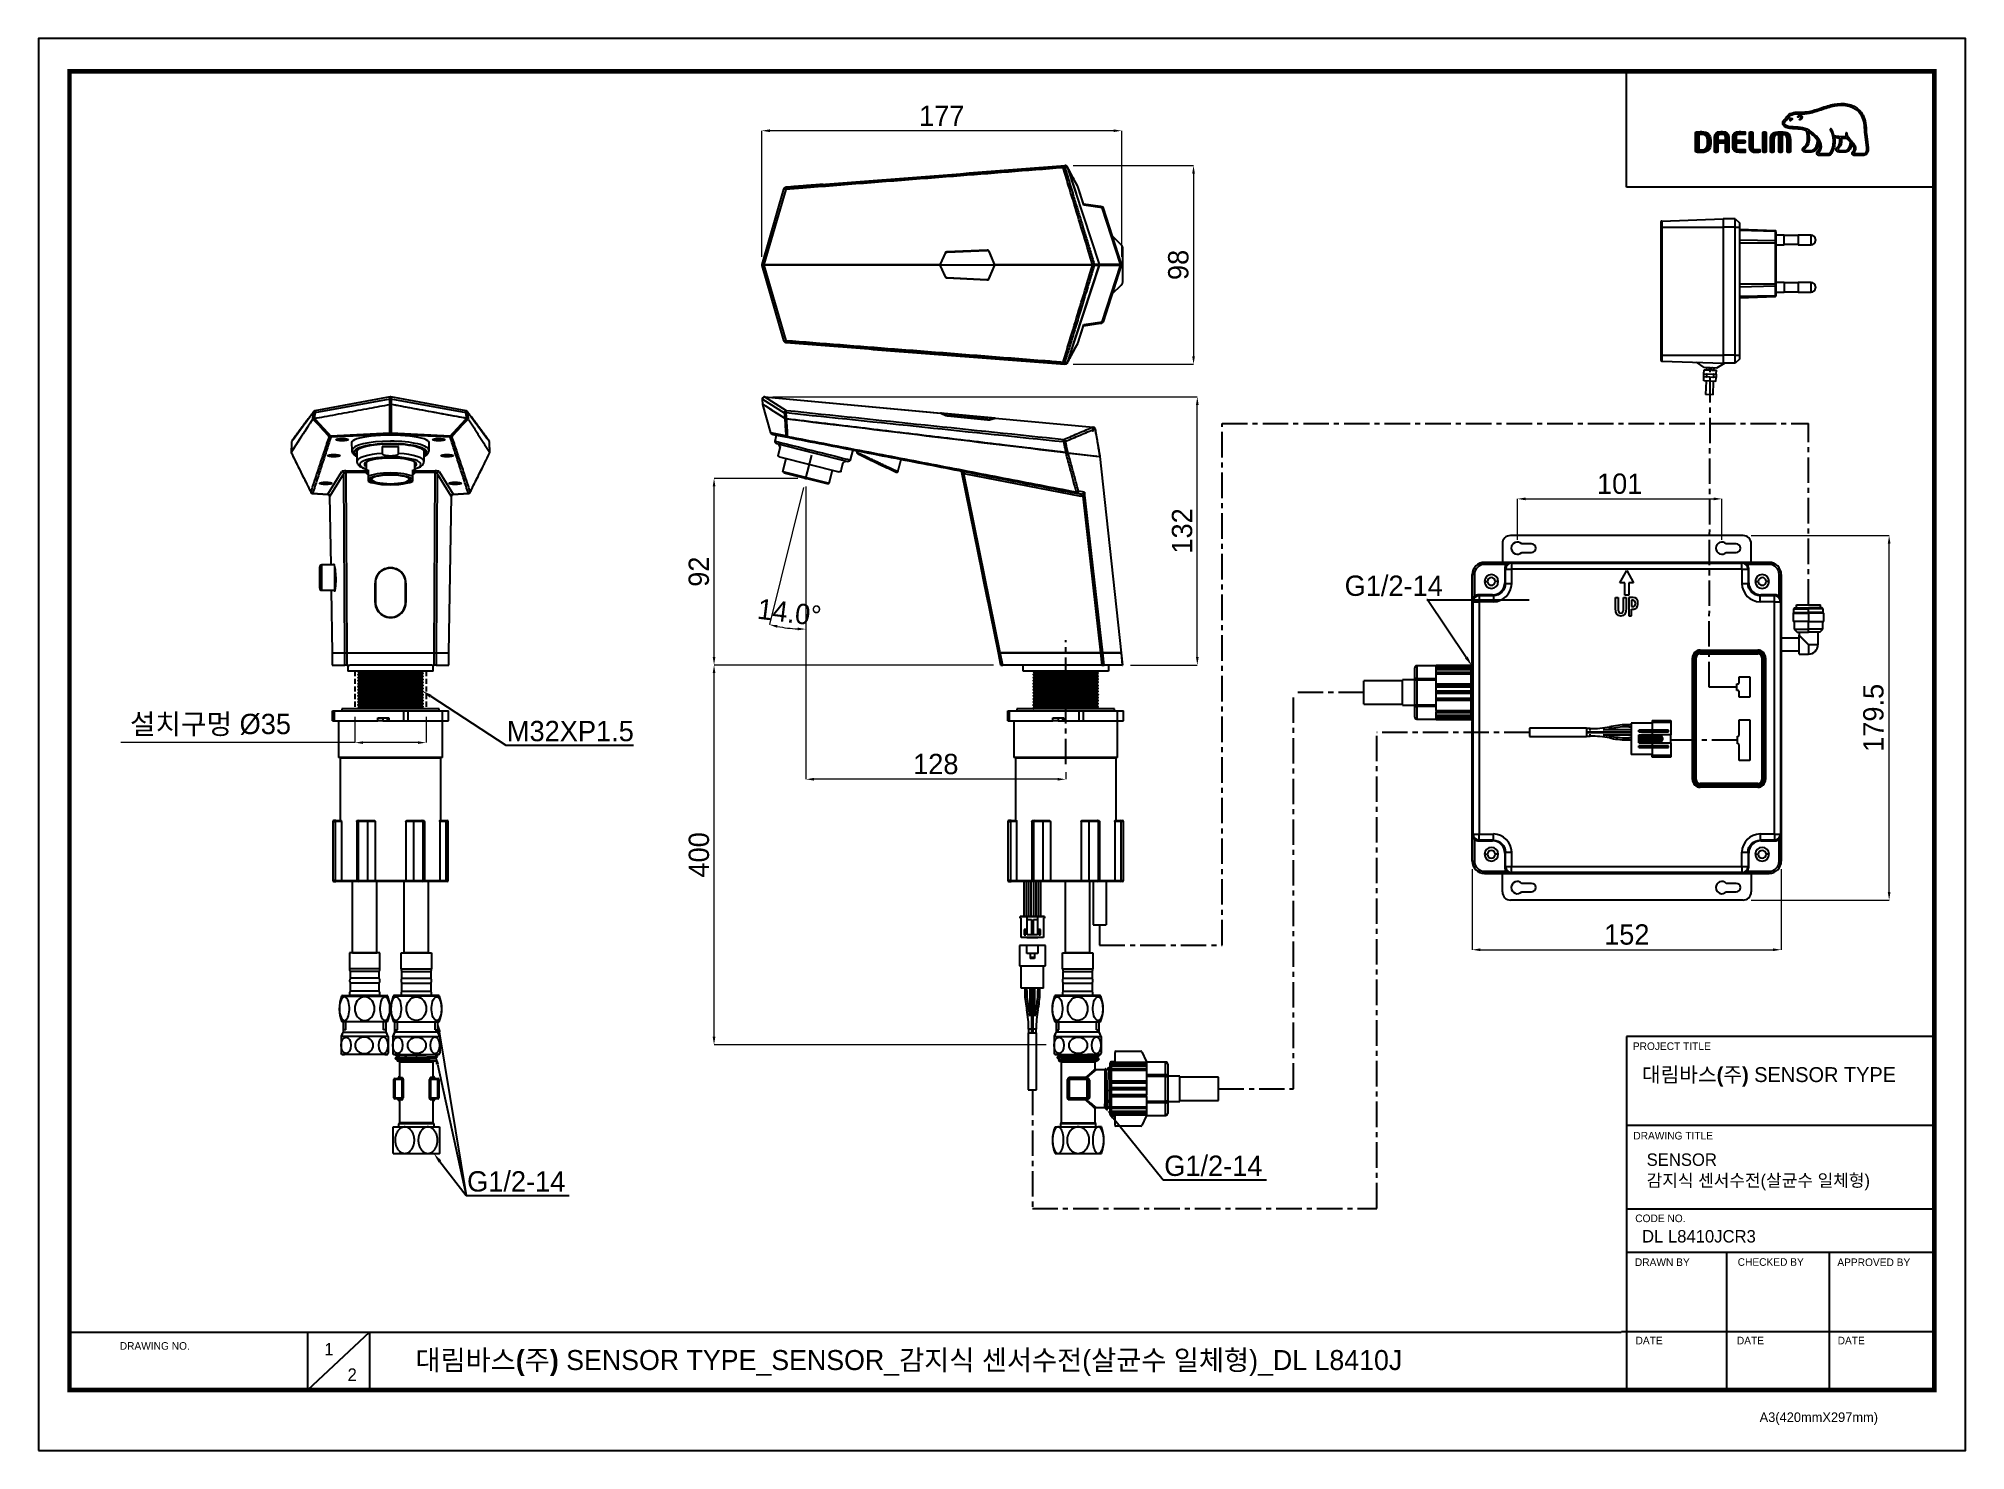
# Model space of a CAD drawing. Extents: x 0 to 948, y 0 to 695.
import ezdxf
from ezdxf import colors
from ezdxf.entities.mleader import LeaderData, LeaderLine
from ezdxf.math import Vec2, Vec3

# ---------------------------------------------------------------- set-up
doc = ezdxf.new("R2010")
doc.units = 0
doc.header["$LTSCALE"] = 10
doc.header["$MEASUREMENT"] = 0
doc.header["$PDMODE"] = 3
doc.header["$PDSIZE"] = -10
doc.linetypes.add('CENTER', pattern=[2, 1.25, -0.25, 0.25, -0.25])
doc.linetypes.add('HIDDEN', pattern=[0.375, 0.25, -0.125])
doc.layers.get('0').update_dxf_attribs({"linetype": 'CONTINUOUS'})
doc.layers.get('DEFPOINTS').update_dxf_attribs({"linetype": 'CONTINUOUS'})
for name, color, linetype in [('1', 7, 'CONTINUOUS'), ('DEF_LAYER_ASSEM_MEMBER', 7, 'CONTINUOUS'), ('DEF_LAYER_SYMBOL', 7, 'CONTINUOUS'), ('레이어 1', 7, 'CONTINUOUS')]:
    doc.layers.add(name, color=color, linetype=linetype)
doc.layers.add('DIM', color=3, linetype='CONTINUOUS', lineweight=18)
doc.styles.add('Daelim Dimension', font='')
doc.styles.get("Standard").update_dxf_attribs({"font": ''})
doc.styles.get('Daelim Dimension').set_extended_font_data('나눔고딕')
doc.styles.get('Standard').set_extended_font_data('GulimChe')
doc.dimstyles.new('DEFAULT', dxfattribs={"dimscale": 2, "dimtxt": 2, "dimasz": 2, "dimexe": 0, "dimexo": 2, "dimgap": 1, "dimtad": 1, "dimdec": 0, "dimzin": 9, "dimdsep": 46, "dimtxsty": 'Daelim Dimension', "dimcen": 0.5, "dimclrd": 5, "dimclre": 5, "dimclrt": 256, "dimadec": 1, "dimazin": 0, "dimtfac": 1, "dimtdec": 0, "dimtix": 1, "dimtmove": 0, "dimatfit": 3, "dimfxl": 1, "dimtolj": 1, "dimtzin": 1, "dimlwd": 9, "dimlwe": 9, "dimarcsym": 0})

msp = doc.modelspace()

# ---------------------------------------------------------------- texts
at = {"color": 5, "lineweight": -3, "ltscale": 40, "style": 'Daelim Dimension'}
for s, height, p in [('PROJECT TITLE', 3.7405, (784.24, 196.99)), ('DRAWING TITLE', 3.7405, (784.48, 152.97)), ('CODE NO.', 3.74, (785.42, 112.31)), ('DRAWN BY', 3.74, (785.27, 90.75)), ('CHECKED BY', 3.74, (835.81, 90.82)), ('APPROVED BY', 3.7405, (884.83, 90.7)), ('DRAWING NO.', 3.7405, (39.95, 49.55)), ('DATE', 3.74, (785.57, 52.2)), ('DATE', 3.74, (835.41, 52.2)), ('DATE', 3.74, (885, 52.2)), ('A3(420mmX297mm)', 4.7209, (846.6, 13.99))]:
    msp.add_text(s, height=height, dxfattribs=at).set_placement(p)
at = {"lineweight": -3, "attachment_point": 1, "style": 'Daelim Dimension'}
for s, insert, char_height, width in [('{\\fPretendard Variable SemiBold|b0|i0|c129|p2;\\C7;대림바스(주)} SENSOR TYPE', (788.69, 188.54), 7.3324, 124.1284), (' SENSOR\\P 감지식 센서수전(살균수 일체형)', (788.76, 146.11), 6.1212, 136.5772), ('DL L8410JCR3', (788.76, 108.41), 6.1212, 103.0136), ('1', (140.55, 52.84), 6.12, 8.5428), ('2', (152.03, 40.36), 6.12, 8.5428)]:
    msp.add_mtext(s, dxfattribs=dict(at, insert=insert, char_height=char_height, width=width))
at = {"color": 2, "lineweight": -3, "insert": (185.41, 49.39), "char_height": 9.83765, "width": 565.197, "attachment_point": 1, "style": 'Daelim Dimension'}
msp.add_mtext('{\\fPretendard Variable SemiBold|b0|i0|c129|p2;대림바스(주)} SENSOR TYPE_SENSOR_감지식 센서수전(살균수 일체형)_DL L8410J', dxfattribs=at)

# ---------------------------------------------------------------- blocks, each defined once
blk = doc.blocks.new('*D0')
at = {"color": 5, "lineweight": 9, "ltscale": 0.5, "transparency": 16777216}
for p, q in [((355.74, 587.16), (355.74, 649.17)), ((528.84, 649.17), (359.74, 649.17)), ((532.84, 587.16), (532.84, 649.17))]:
    blk.add_line(p, q, dxfattribs=at)
at = {"color": 5, "ltscale": 0.5, "transparency": 16777216}
for points in [[(359.74, 649.84), (359.74, 648.51), (355.74, 649.17)], [(528.84, 649.84), (528.84, 648.51), (532.84, 649.17)]]:
    blk.add_solid(points, dxfattribs=at)
at = {"layer": 'DEFPOINTS', "color": 0, "ltscale": 0.5, "transparency": 16777216}
for p in [(355.74, 649.17), (355.74, 583.16), (532.84, 583.16)]:
    blk.add_point(p, dxfattribs=at)
at = {"color": 7, "lineweight": -3, "ltscale": 0.5, "transparency": 16777216, "insert": (444.29, 656.51), "char_height": 10, "attachment_point": 5, "style": 'Daelim Dimension'}
blk.add_mtext('\\A1;177', dxfattribs=at)
blk = doc.blocks.new('*D6')
at = {"color": 5, "lineweight": 9, "ltscale": 0.5, "transparency": 16777216}
for p, q in [((361.07, 518.28), (570, 518.28)), ((570, 390.35), (570, 514.28)), ((537.16, 386.35), (570, 386.35))]:
    blk.add_line(p, q, dxfattribs=at)
at = {"color": 5, "ltscale": 0.5, "transparency": 16777216}
for points in [[(569.33, 514.28), (570.67, 514.28), (570, 518.28)], [(569.33, 390.35), (570.67, 390.35), (570, 386.35)]]:
    blk.add_solid(points, dxfattribs=at)
at = {"layer": 'DEFPOINTS', "color": 0, "ltscale": 0.5, "transparency": 16777216}
for p in [(357.07, 518.28), (570, 518.28), (533.16, 386.35)]:
    blk.add_point(p, dxfattribs=at)
at = {"color": 7, "lineweight": -3, "ltscale": 0.5, "transparency": 16777216, "insert": (562.55, 452.31), "char_height": 10, "attachment_point": 5, "rotation": 90, "style": 'Daelim Dimension'}
blk.add_mtext('\\A1;132', dxfattribs=at)
blk = doc.blocks.new('*D7')
at = {"color": 5, "lineweight": 9, "ltscale": 0.5, "transparency": 16777216}
for p, q in [((377.45, 474.18), (377.45, 330.15)), ((505.26, 333.61), (505.26, 330.15)), ((501.26, 330.15), (381.45, 330.15))]:
    blk.add_line(p, q, dxfattribs=at)
at = {"color": 5, "ltscale": 0.5, "transparency": 16777216}
for points in [[(381.45, 330.82), (381.45, 329.49), (377.45, 330.15)], [(501.26, 330.82), (501.26, 329.49), (505.26, 330.15)]]:
    blk.add_solid(points, dxfattribs=at)
at = {"layer": 'DEFPOINTS', "color": 0, "ltscale": 0.5, "transparency": 16777216}
for p in [(377.45, 478.18), (505.26, 337.61), (377.45, 330.15)]:
    blk.add_point(p, dxfattribs=at)
at = {"color": 7, "lineweight": -3, "ltscale": 0.5, "transparency": 16777216, "insert": (441.36, 337.6), "char_height": 10, "attachment_point": 5, "style": 'Daelim Dimension'}
blk.add_mtext('\\A1;128', dxfattribs=at)
blk = doc.blocks.new('*D8')
at = {"color": 5, "lineweight": 9, "ltscale": 0.5, "transparency": 16777216}
for p, q in [((373.45, 478.18), (332.28, 478.18)), ((332.28, 390.35), (332.28, 474.18)), ((469.37, 386.35), (332.28, 386.35))]:
    blk.add_line(p, q, dxfattribs=at)
at = {"color": 5, "ltscale": 0.5, "transparency": 16777216}
for points in [[(331.61, 474.18), (332.95, 474.18), (332.28, 478.18)], [(331.61, 390.35), (332.95, 390.35), (332.28, 386.35)]]:
    blk.add_solid(points, dxfattribs=at)
at = {"layer": 'DEFPOINTS', "color": 0, "ltscale": 0.5, "transparency": 16777216}
for p in [(332.28, 478.18), (377.45, 478.18), (473.37, 386.35)]:
    blk.add_point(p, dxfattribs=at)
at = {"color": 7, "lineweight": -3, "ltscale": 0.5, "transparency": 16777216, "insert": (324.84, 432.27), "char_height": 10, "attachment_point": 5, "rotation": 90, "style": 'Daelim Dimension'}
blk.add_mtext('\\A1;92', dxfattribs=at)
blk = doc.blocks.new('*D9')
at = {"color": 5, "lineweight": 9, "ltscale": 0.5, "transparency": 16777216}
for p, q in [((376.32, 473.65), (359.49, 406.21)), ((377.45, 473.79), (377.45, 404))]:
    blk.add_line(p, q, dxfattribs=at)
blk.add_arc((377.45, 478.18), 74.18, 259.07549, 266.91022, dxfattribs=at)
at = {"color": 5, "ltscale": 0.5, "transparency": 16777216}
for points in [[(363.25, 404.69), (363.54, 405.99), (359.49, 406.21)], [(373.47, 404.77), (373.44, 403.44), (377.45, 404)]]:
    blk.add_solid(points, dxfattribs=at)
at = {"layer": 'DEFPOINTS', "color": 0, "ltscale": 0.5, "transparency": 16777216}
for p in [(380.62, 490.88), (377.29, 477.53), (377.45, 478.18), (377.45, 477.79), (365.41, 404.98)]:
    blk.add_point(p, dxfattribs=at)
at = {"color": 7, "lineweight": -3, "ltscale": 0.5, "transparency": 16777216, "insert": (369.34, 412.18), "char_height": 10, "attachment_point": 5, "rotation": 352.99286, "style": 'Daelim Dimension'}
blk.add_mtext('\\A1;14.0°', dxfattribs=at)
blk = doc.blocks.new('*D10')
at = {"color": 5, "lineweight": 9, "ltscale": 0.5, "transparency": 16777216}
for p, q in [((155.64, 360.85), (155.64, 348.19)), ((190.64, 360.85), (190.64, 348.19)), ((155.64, 348.19), (40.4, 348.19)), ((186.64, 348.19), (159.64, 348.19))]:
    blk.add_line(p, q, dxfattribs=at)
at = {"color": 5, "ltscale": 0.5, "transparency": 16777216}
for points in [[(159.64, 348.85), (159.64, 347.52), (155.64, 348.19)], [(186.64, 348.85), (186.64, 347.52), (190.64, 348.19)]]:
    blk.add_solid(points, dxfattribs=at)
at = {"layer": 'DEFPOINTS', "color": 0, "ltscale": 0.5, "transparency": 16777216}
for p in [(155.64, 364.85), (190.64, 364.85), (155.64, 348.19)]:
    blk.add_point(p, dxfattribs=at)
at = {"color": 7, "lineweight": -3, "ltscale": 0.5, "transparency": 16777216, "insert": (84.59, 356.82), "char_height": 10, "attachment_point": 5, "style": 'Daelim Dimension'}
blk.add_mtext('\\A1;설치구멍 %%C35', dxfattribs=at)
blk = doc.blocks.new('*D1')
at = {"color": 5, "lineweight": 9, "ltscale": 0.5, "transparency": 16777216}
for p, q in [((508.98, 632.06), (568.15, 632.06)), ((568.15, 628.06), (568.15, 538.26)), ((508.98, 534.26), (568.15, 534.26))]:
    blk.add_line(p, q, dxfattribs=at)
at = {"color": 5, "ltscale": 0.5, "transparency": 16777216}
for points in [[(567.48, 628.06), (568.81, 628.06), (568.15, 632.06)], [(567.48, 538.26), (568.81, 538.26), (568.15, 534.26)]]:
    blk.add_solid(points, dxfattribs=at)
at = {"layer": 'DEFPOINTS', "color": 0, "ltscale": 0.5, "transparency": 16777216}
for p in [(504.98, 632.06), (504.98, 534.26), (568.15, 534.26)]:
    blk.add_point(p, dxfattribs=at)
at = {"color": 7, "lineweight": -3, "ltscale": 0.5, "transparency": 16777216, "insert": (560.7, 583.16), "char_height": 10, "attachment_point": 5, "rotation": 90, "style": 'Daelim Dimension'}
blk.add_mtext('\\A1;98', dxfattribs=at)
blk = doc.blocks.new('*D4')
at = {"color": 5, "lineweight": 9, "ltscale": 0.5, "transparency": 16777216}
for p, q in [((727.46, 447.86), (727.46, 468.07)), ((731.46, 468.07), (824.06, 468.07)), ((828.06, 447.86), (828.06, 468.07))]:
    blk.add_line(p, q, dxfattribs=at)
at = {"color": 5, "ltscale": 0.5, "transparency": 16777216}
for points in [[(731.46, 468.73), (731.46, 467.4), (727.46, 468.07)], [(824.06, 468.73), (824.06, 467.4), (828.06, 468.07)]]:
    blk.add_solid(points, dxfattribs=at)
at = {"layer": 'DEFPOINTS', "color": 0, "ltscale": 0.5, "transparency": 16777216}
for p in [(828.06, 468.07), (727.46, 443.86), (828.06, 443.86)]:
    blk.add_point(p, dxfattribs=at)
at = {"color": 7, "lineweight": -3, "ltscale": 0.5, "transparency": 16777216, "insert": (777.76, 475.48), "char_height": 10, "attachment_point": 5, "style": 'Daelim Dimension'}
blk.add_mtext('\\A1;101', dxfattribs=at)
blk = doc.blocks.new('*D5')
at = {"color": 5, "lineweight": 9, "ltscale": 0.5, "transparency": 16777216}
for p, q in [((705.26, 285.86), (705.26, 246.3)), ((857.26, 285.86), (857.26, 246.3)), ((709.26, 246.3), (853.26, 246.3))]:
    blk.add_line(p, q, dxfattribs=at)
at = {"color": 5, "ltscale": 0.5, "transparency": 16777216}
for points in [[(709.26, 246.96), (709.26, 245.63), (705.26, 246.3)], [(853.26, 246.96), (853.26, 245.63), (857.26, 246.3)]]:
    blk.add_solid(points, dxfattribs=at)
at = {"layer": 'DEFPOINTS', "color": 0, "ltscale": 0.5, "transparency": 16777216}
for p in [(705.26, 289.86), (857.26, 289.86), (857.26, 246.3)]:
    blk.add_point(p, dxfattribs=at)
at = {"color": 7, "lineweight": -3, "ltscale": 0.5, "transparency": 16777216, "insert": (781.26, 253.74), "char_height": 10, "attachment_point": 5, "style": 'Daelim Dimension'}
blk.add_mtext('\\A1;152', dxfattribs=at)
blk = doc.blocks.new('*D3')
at = {"color": 5, "lineweight": 9, "ltscale": 0.5, "transparency": 16777216}
for p, q in [((842.46, 450.02), (910.31, 450.02)), ((910.31, 274.71), (910.31, 446.02)), ((842.46, 270.71), (910.31, 270.71))]:
    blk.add_line(p, q, dxfattribs=at)
at = {"color": 5, "ltscale": 0.5, "transparency": 16777216}
for points in [[(909.64, 446.02), (910.98, 446.02), (910.31, 450.02)], [(909.64, 274.71), (910.98, 274.71), (910.31, 270.71)]]:
    blk.add_solid(points, dxfattribs=at)
at = {"layer": 'DEFPOINTS', "color": 0, "ltscale": 0.5, "transparency": 16777216}
for p in [(838.46, 450.02), (910.31, 450.02), (838.46, 270.71)]:
    blk.add_point(p, dxfattribs=at)
at = {"color": 7, "lineweight": -3, "ltscale": 0.5, "transparency": 16777216, "insert": (902.61, 360.36), "char_height": 10, "attachment_point": 5, "rotation": 90, "style": 'Daelim Dimension'}
blk.add_mtext('\\A1;179.5', dxfattribs=at)
blk = doc.blocks.new('*D2')
at = {"color": 5, "lineweight": 9, "ltscale": 0.5, "transparency": 16777216}
for p, q in [((469.81, 386.35), (332.28, 386.35)), ((332.28, 203.56), (332.28, 382.35)), ((495.66, 199.56), (332.28, 199.56))]:
    blk.add_line(p, q, dxfattribs=at)
at = {"color": 5, "ltscale": 0.5, "transparency": 16777216}
for points in [[(331.61, 382.35), (332.95, 382.35), (332.28, 386.35)], [(331.61, 203.56), (332.95, 203.56), (332.28, 199.56)]]:
    blk.add_solid(points, dxfattribs=at)
at = {"layer": 'DEFPOINTS', "color": 0, "ltscale": 0.5, "transparency": 16777216}
for p in [(332.28, 386.35), (473.81, 386.35), (499.66, 199.56)]:
    blk.add_point(p, dxfattribs=at)
at = {"color": 7, "lineweight": -3, "ltscale": 0.5, "transparency": 16777216, "insert": (324.87, 292.96), "char_height": 10, "attachment_point": 5, "rotation": 90, "style": 'Daelim Dimension'}
blk.add_mtext('\\A1;400', dxfattribs=at)

# ---------------------------------------------------------------- dimensions: what is measured, and where the dimension line sits
at = {"color": 5, "lineweight": -3, "ltscale": 0.5}
for base, p1, p2, text, picture, middle in [((355.74, 649.17), (532.84, 583.16), (355.74, 583.16), '177', '*D0', (444.29, 656.51)), ((377.45, 330.15), (505.26, 337.61), (377.45, 478.18), '128', '*D7', (441.36, 337.6)), ((828.06, 468.07), (727.46, 443.86), (828.06, 443.86), '101', '*D4', (777.76, 475.48))]:
    dim = msp.add_linear_dim(base=base, p1=p1, p2=p2, text=text, dimstyle='DEFAULT', override={"dimtxt": 5, "dimclrd": 5, "dimclre": 5, "dimclrt": 7}, dxfattribs=at)
    dim.commit()
    dim.dimension.update_dxf_attribs({"geometry": picture, "text_midpoint": middle})
dim = msp.add_linear_dim(base=(568.15, 534.26), p1=(504.98, 632.06), p2=(504.98, 534.26), angle=90, dimstyle='DEFAULT', override={"dimtxt": 5, "dimclrd": 5, "dimclre": 5, "dimclrt": 7}, dxfattribs=at)
dim.commit()
dim.dimension.update_dxf_attribs({"geometry": '*D1', "text_midpoint": (560.7, 583.16)})
for base, p1, p2, text, picture, middle in [((570, 518.28), (533.16, 386.35), (357.07, 518.28), '132', '*D6', (562.55, 452.31)), ((332.28, 478.18), (473.37, 386.35), (377.45, 478.18), '92', '*D8', (324.84, 432.27)), ((910.31, 450.02), (838.46, 270.71), (838.46, 450.02), '179.5', '*D3', (902.61, 360.36)), ((332.28, 386.35), (499.66, 199.56), (473.81, 386.35), '400', '*D2', (324.87, 292.96))]:
    dim = msp.add_linear_dim(base=base, p1=p1, p2=p2, angle=90, text=text, dimstyle='DEFAULT', override={"dimtxt": 5, "dimclrd": 5, "dimclre": 5, "dimclrt": 7}, dxfattribs=at)
    dim.commit()
    dim.dimension.update_dxf_attribs({"geometry": picture, "text_midpoint": middle})
dim = msp.add_angular_dim_2l(base=(365.41, 404.98), line1=((377.29, 477.53), (380.62, 490.88)), line2=((377.45, 478.18), (377.45, 477.79)), dimstyle='DEFAULT', override={"dimtxt": 5, "dimclrd": 5, "dimclre": 5, "dimclrt": 7}, dxfattribs=at)
dim.commit()
dim.dimension.update_dxf_attribs({"geometry": '*D9', "text_midpoint": (369.34, 412.18)})
dim = msp.add_linear_dim(base=(155.64, 348.19), p1=(190.64, 364.85), p2=(155.64, 364.85), text='설치구멍 %%C<>', dimstyle='DEFAULT', override={"dimtxt": 5, "dimclrd": 5, "dimclre": 5, "dimclrt": 7}, dxfattribs=at)
dim.commit()
dim.dimension.update_dxf_attribs({"geometry": '*D10', "text_midpoint": (84.59, 348.19), "dimtype": 128})
dim = msp.add_linear_dim(base=(857.26, 246.3), p1=(705.26, 289.86), p2=(857.26, 289.86), dimstyle='DEFAULT', override={"dimtxt": 5, "dimclrd": 5, "dimclre": 5, "dimclrt": 7}, dxfattribs=at)
dim.commit()
dim.dimension.update_dxf_attribs({"geometry": '*D5', "text_midpoint": (781.26, 253.74)})

# ---------------------------------------------------------------- hatches: boundary and pattern name
at = {"layer": '레이어 1'}
h = msp.add_hatch(color=5, dxfattribs=at)
h.dxf.hatch_style = 1
edge = h.paths.add_edge_path(flags=16)
edge.add_spline(control_points=[(898.61, 638.27), (898.2, 637.81), (897.68, 637.81), (897.65, 637.81), (897.65, 637.81), (893.5, 637.81), (893.5, 637.81), (893.34, 637.81), (893.23, 637.85), (893.15, 637.92), (893.09, 637.98), (893.06, 638.08), (893.06, 638.19), (893.06, 638.43), (893.23, 638.64), (893.41, 638.87), (893.58, 639.09), (893.74, 639.3), (893.83, 639.55), (894.06, 640.16), (894.03, 640.81), (893.76, 641.39), (893.27, 642.43), (892.54, 643.25), (891.84, 644.04), (891.84, 644.04), (891.6, 644.3), (891.6, 644.31), (890.68, 645.33), (889.73, 646.39), (889.66, 647.82), (889.64, 648.1), (889.51, 648.28), (889.33, 648.27), (889.33, 648.27), (889.06, 648.14), (889.05, 648.14), (888.98, 648.06), (888.94, 647.94), (888.94, 647.8), (888.94, 647.8), (888.94, 647.75), (888.94, 647.75), (888.98, 647.23), (889.1, 646.73), (889.32, 646.2), (889.32, 646.2), (889.34, 646.14), (889.34, 646.14), (889.34, 646.14), (889.28, 646.14), (889.28, 646.14), (886.61, 646.04), (884, 646.54), (883.23, 646.73), (882.75, 648.64), (881.98, 649.9), (881.95, 649.95), (881.89, 650.05), (881.79, 650.13), (881.7, 650.16), (881.7, 650.16), (881.48, 650.12), (881.45, 650.12), (881.43, 650.09), (881.39, 650.04), (881.3, 649.92), (881.3, 649.92), (881.29, 649.83), (881.29, 649.83), (881.29, 649.83), (881.36, 649.58), (881.36, 649.58), (881.42, 649.48), (882.79, 647.07), (882.79, 643.89), (882.79, 641.93), (882.28, 640.08), (881.26, 638.39), (881.02, 637.99), (880.7, 637.81), (880.22, 637.81), (880.22, 637.81), (876.12, 637.81), (876.12, 637.81), (875.99, 637.81), (875.7, 637.9), (875.7, 638.2), (875.7, 638.36), (875.86, 638.63), (876.11, 638.92), (877.82, 640.82), (876.83, 643.79), (875.19, 645.74), (873.61, 647.63), (871.03, 650.01), (867.71, 650.6), (866.54, 650.8), (864.61, 650.92), (863.05, 651.01), (863.05, 651.01), (861.47, 651.1), (861.47, 651.1), (860.66, 651.17), (859.33, 651.66), (858.92, 652.43), (858.75, 652.75), (858.77, 653.08), (858.98, 653.45), (859.12, 653.67), (859.3, 653.87), (859.54, 654.1), (859.8, 654.36), (860.06, 654.63), (860.27, 654.99), (860.27, 654.99), (860.33, 655.1), (860.33, 655.1), (861.12, 656.62), (862.75, 657.42), (865.18, 657.48), (865.18, 657.48), (866.55, 657.5), (866.55, 657.5), (868.05, 657.51), (869.75, 657.51), (871.15, 657.82), (873.12, 658.24), (875.1, 658.91), (876.84, 659.51), (876.84, 659.51), (876.89, 659.52), (876.89, 659.52), (879.05, 660.26), (881.28, 661.02), (883.55, 661.39), (887.2, 662), (892.2, 661.98), (895.35, 658.44), (896.81, 656.81), (897.7, 654.55), (898.01, 651.75), (898.01, 651.75), (898, 651.76), (897.99, 651.77), (898.01, 651.71), (898.04, 651.4), (898.17, 649.62), (898.21, 648.76), (898.24, 647.87), (898.47, 646.23), (898.47, 646.23), (899.1, 640.72), (899.1, 640.72), (899.1, 640.72), (899.14, 640.05), (899.14, 640.05), (899.14, 639.26), (898.96, 638.66), (898.61, 638.27)], knot_values=[0, 0, 0, 0, 1, 1, 1, 2, 2, 2, 3, 3, 3, 4, 4, 4, 5, 5, 5, 6, 6, 6, 7, 7, 7, 8, 8, 8, 9, 9, 9, 10, 10, 10, 11, 11, 11, 12, 12, 12, 13, 13, 13, 14, 14, 14, 15, 15, 15, 16, 16, 16, 17, 17, 17, 18, 18, 18, 19, 19, 19, 20, 20, 20, 21, 21, 21, 22, 22, 22, 23, 23, 23, 24, 24, 24, 25, 25, 25, 26, 26, 26, 27, 27, 27, 28, 28, 28, 29, 29, 29, 30, 30, 30, 31, 31, 31, 32, 32, 32, 33, 33, 33, 34, 34, 34, 35, 35, 35, 36, 36, 36, 37, 37, 37, 38, 38, 38, 39, 39, 39, 40, 40, 40, 41, 41, 41, 42, 42, 42, 43, 43, 43, 44, 44, 44, 45, 45, 45, 46, 46, 46, 47, 47, 47, 48, 48, 48, 49, 49, 49, 50, 50, 50, 51, 51, 51, 52, 52, 52, 53, 53, 53, 53], degree=3, periodic=0)
edge = h.paths.add_edge_path(flags=16)
edge.add_spline(control_points=[(889, 639.46), (889, 639.46), (885.61, 639.46), (885.61, 639.46), (885.35, 639.46), (885.16, 639.66), (885.16, 639.92), (885.16, 640.09), (885.31, 640.32), (885.46, 640.48), (886.15, 641.14), (886.85, 642.05), (886.85, 643.77), (886.85, 643.77), (886.81, 644.56), (886.81, 644.56), (886.81, 644.56), (886.68, 645.32), (886.68, 645.32), (886.68, 645.32), (886.68, 645.37), (886.68, 645.37), (886.68, 645.37), (886.73, 645.37), (886.73, 645.37), (887.36, 645.32), (888.59, 645.25), (889.76, 645.31), (890.06, 644.83), (890.54, 644.22), (891.25, 643.41), (891.21, 643.01), (890.88, 639.46), (889, 639.46)], knot_values=[0, 0, 0, 0, 1, 1, 1, 2, 2, 2, 3, 3, 3, 4, 4, 4, 5, 5, 5, 6, 6, 6, 7, 7, 7, 8, 8, 8, 9, 9, 9, 10, 10, 10, 11, 11, 11, 11], degree=3, periodic=0)
edge = h.paths.add_edge_path(flags=16)
edge.add_spline(control_points=[(871.98, 639.46), (871.98, 639.46), (869, 639.46), (869, 639.46), (868.78, 639.46), (868.54, 639.64), (868.54, 639.92), (868.54, 640.08), (868.68, 640.28), (868.93, 640.49), (869.68, 641.09), (870.82, 642), (870.95, 644.5), (870.95, 644.5), (870.96, 645.19), (870.96, 645.19), (870.96, 646.25), (870.72, 647.54), (870.49, 648.69), (870.49, 648.69), (870.45, 648.81), (870.45, 648.81), (870.45, 648.81), (870.55, 648.73), (870.55, 648.73), (870.99, 648.46), (873.42, 646.81), (875.15, 644.38), (875.01, 643.23), (874.36, 639.46), (871.98, 639.46)], knot_values=[0, 0, 0, 0, 1, 1, 1, 2, 2, 2, 3, 3, 3, 4, 4, 4, 5, 5, 5, 6, 6, 6, 7, 7, 7, 8, 8, 8, 9, 9, 9, 10, 10, 10, 10], degree=3, periodic=0)
edge = h.paths.add_edge_path()
edge.add_spline(control_points=[(899.94, 640.81), (899.94, 640.81), (899.31, 646.34), (899.31, 646.34), (899.08, 647.99), (899.04, 648.87), (899.01, 649.65), (899.01, 649.65), (898.86, 651.83), (898.86, 651.84), (898.53, 654.82), (897.56, 657.23), (895.98, 659), (892.58, 662.82), (887.27, 662.86), (883.41, 662.23), (881.05, 661.83), (878.79, 661.06), (876.6, 660.31), (876.6, 660.31), (876.53, 660.29), (876.53, 660.29), (874.82, 659.71), (872.88, 659.04), (870.98, 658.64), (869.67, 658.36), (868.03, 658.35), (866.58, 658.34), (866.58, 658.34), (865.15, 658.32), (865.15, 658.32), (862.4, 658.25), (860.53, 657.3), (859.58, 655.49), (859.58, 655.49), (859.54, 655.41), (859.54, 655.41), (859.38, 655.14), (859.15, 654.9), (858.94, 654.7), (858.71, 654.46), (858.45, 654.21), (858.26, 653.87), (858.06, 653.54), (857.96, 653.19), (857.96, 652.86), (857.96, 652.58), (858.03, 652.3), (858.17, 652.04), (858.75, 650.94), (860.42, 650.34), (861.42, 650.27), (861.42, 650.27), (862.88, 650.18), (862.92, 650.17), (864.38, 650.09), (866.39, 649.97), (867.56, 649.77), (868.25, 649.65), (869.03, 649.4), (869.74, 649.06), (869.8, 648.88), (870.17, 647.22), (870.17, 645.19), (870.17, 645.19), (870.15, 644.54), (870.15, 644.54), (870.04, 642.39), (869.11, 641.65), (868.42, 641.1), (868.35, 641.04), (867.74, 640.53), (867.7, 639.92), (867.67, 639.58), (867.77, 639.26), (867.98, 639.04), (868.2, 638.79), (868.55, 638.67), (869, 638.67), (869, 638.67), (871.98, 638.67), (871.98, 638.67), (874.21, 638.67), (875.31, 641.07), (875.64, 643.32), (875.64, 643.32), (875.65, 643.63), (875.65, 643.63), (875.65, 643.63), (875.74, 643.47), (875.74, 643.47), (876.03, 642.84), (876.2, 642.08), (876.2, 641.5), (876.2, 640.7), (875.95, 640), (875.48, 639.48), (875.36, 639.36), (874.76, 638.74), (874.76, 638.12), (874.76, 638.12), (874.77, 638.02), (874.77, 638.02), (874.85, 637.29), (875.44, 636.97), (875.99, 636.97), (875.99, 636.97), (880.22, 636.97), (880.22, 636.97), (880.99, 636.97), (881.59, 637.31), (881.99, 637.96), (883.06, 639.75), (883.61, 641.69), (883.61, 643.73), (883.61, 644.37), (883.55, 645.04), (883.43, 645.75), (883.43, 645.75), (883.42, 645.81), (883.42, 645.81), (883.42, 645.81), (883.48, 645.79), (883.48, 645.79), (883.99, 645.7), (884.8, 645.55), (885.82, 645.44), (885.82, 645.44), (885.85, 645.44), (885.85, 645.44), (885.85, 645.44), (885.98, 644.67), (885.98, 644.67), (885.98, 644.67), (886.01, 644.48), (886.01, 644.48), (886.01, 644.48), (886.05, 643.79), (886.05, 643.79), (886.05, 642.15), (885.3, 641.43), (884.9, 641.05), (884.9, 641.04), (884.34, 640.47), (884.27, 639.96), (884.27, 639.96), (884.26, 639.81), (884.26, 639.81), (884.26, 639.65), (884.3, 639.34), (884.57, 639.05), (884.82, 638.8), (885.2, 638.67), (885.7, 638.67), (885.7, 638.67), (889, 638.67), (889, 638.67), (891, 638.67), (891.6, 641.21), (891.84, 642.64), (891.84, 642.64), (891.86, 642.79), (891.86, 642.79), (891.86, 642.79), (891.93, 642.68), (891.93, 642.68), (892.4, 642.09), (892.8, 641.43), (893, 641.03), (893.1, 640.81), (893.15, 640.58), (893.15, 640.34), (893.15, 640.34), (893.08, 639.87), (893.08, 639.87), (893, 639.61), (892.83, 639.37), (892.65, 639.14), (892.4, 638.81), (892.14, 638.47), (892.14, 638.05), (892.14, 638.05), (892.16, 637.82), (892.16, 637.82), (892.28, 637.27), (892.73, 636.97), (893.42, 636.97), (893.42, 636.97), (897.65, 636.97), (897.65, 636.97), (897.75, 636.97), (898.57, 636.99), (899.22, 637.69), (899.74, 638.25), (899.99, 639.02), (899.99, 640.04), (899.99, 640.04), (899.94, 640.8), (899.94, 640.81)], knot_values=[0, 0, 0, 0, 1, 1, 1, 2, 2, 2, 3, 3, 3, 4, 4, 4, 5, 5, 5, 6, 6, 6, 7, 7, 7, 8, 8, 8, 9, 9, 9, 10, 10, 10, 11, 11, 11, 12, 12, 12, 13, 13, 13, 14, 14, 14, 15, 15, 15, 16, 16, 16, 17, 17, 17, 18, 18, 18, 19, 19, 19, 20, 20, 20, 21, 21, 21, 22, 22, 22, 23, 23, 23, 24, 24, 24, 25, 25, 25, 26, 26, 26, 27, 27, 27, 28, 28, 28, 29, 29, 29, 30, 30, 30, 31, 31, 31, 32, 32, 32, 33, 33, 33, 34, 34, 34, 35, 35, 35, 36, 36, 36, 37, 37, 37, 38, 38, 38, 39, 39, 39, 40, 40, 40, 41, 41, 41, 42, 42, 42, 43, 43, 43, 44, 44, 44, 45, 45, 45, 46, 46, 46, 47, 47, 47, 48, 48, 48, 49, 49, 49, 50, 50, 50, 51, 51, 51, 52, 52, 52, 53, 53, 53, 54, 54, 54, 55, 55, 55, 56, 56, 56, 57, 57, 57, 58, 58, 58, 59, 59, 59, 60, 60, 60, 61, 61, 61, 62, 62, 62, 63, 63, 63, 64, 64, 64, 65, 65, 65, 66, 66, 66, 66], degree=3, periodic=0)
edge = h.paths.add_edge_path(flags=0)
edge.add_spline(control_points=[(861.35, 655.1), (861.35, 655.1), (861.96, 655.38), (862.73, 655.08), (862.73, 655.08), (862.82, 655.04), (862.7, 654.87), (862.33, 654.37), (861.96, 654.26), (861.96, 654.26), (861.96, 654.26), (861.69, 654.17), (861.54, 654.35), (861.24, 654.7), (861.23, 654.91), (861.23, 654.91), (861.23, 654.91), (861.2, 655.06), (861.35, 655.1)], knot_values=[0, 0, 0, 0, 1, 1, 1, 2, 2, 2, 3, 3, 3, 4, 4, 4, 5, 5, 5, 6, 6, 6, 6], degree=3, periodic=0)
edge = h.paths.add_edge_path(flags=0)
edge.add_spline(control_points=[(865.41, 656.23), (865.32, 656.13), (865.31, 655.96), (865.41, 655.87), (865.51, 655.79), (865.67, 655.81), (865.76, 655.91), (865.81, 655.96), (866.32, 656.56), (866.76, 656.26), (866.91, 656.14), (866.98, 655.98), (866.96, 655.77), (866.92, 655.43), (866.63, 655.05), (866.42, 654.92), (866.31, 654.85), (866.23, 654.7), (866.29, 654.58), (866.34, 654.46), (866.49, 654.42), (866.62, 654.48), (866.98, 654.66), (867.44, 655.24), (867.51, 655.78), (867.55, 656.16), (867.38, 656.47), (867.07, 656.68), (866.42, 657.14), (865.69, 656.53), (865.41, 656.23)], knot_values=[0, 0, 0, 0, 1, 1, 1, 2, 2, 2, 3, 3, 3, 4, 4, 4, 5, 5, 5, 6, 6, 6, 7, 7, 7, 8, 8, 8, 9, 9, 9, 10, 10, 10, 10], degree=3, periodic=0)
edge = h.paths.add_edge_path(flags=0)
edge.add_spline(control_points=[(865.33, 655.78), (865.33, 655.78), (865.33, 655.78), (865.33, 655.78), (865.33, 655.78), (865.33, 655.78), (865.33, 655.78)], knot_values=[0, 0, 0, 0, 1, 1, 1, 2, 2, 2, 2], degree=3, periodic=0)
h = msp.add_hatch(color=5, dxfattribs=at)
h.dxf.hatch_style = 2
edge = h.paths.add_edge_path()
edge.add_spline(control_points=[(861.35, 655.1), (861.35, 655.1), (861.96, 655.38), (862.73, 655.08), (862.73, 655.08), (862.82, 655.04), (862.7, 654.87), (862.33, 654.37), (861.96, 654.26), (861.96, 654.26), (861.96, 654.26), (861.69, 654.17), (861.54, 654.35), (861.24, 654.7), (861.23, 654.91), (861.23, 654.91), (861.23, 654.91), (861.2, 655.06), (861.35, 655.1)], knot_values=[0, 0, 0, 0, 1, 1, 1, 2, 2, 2, 3, 3, 3, 4, 4, 4, 5, 5, 5, 6, 6, 6, 6], degree=3, periodic=0)
h = msp.add_hatch(color=5, dxfattribs=at)
h.dxf.hatch_style = 2
edge = h.paths.add_edge_path()
edge.add_spline(control_points=[(865.41, 656.23), (865.32, 656.13), (865.31, 655.96), (865.41, 655.87), (865.51, 655.79), (865.67, 655.81), (865.76, 655.91), (865.81, 655.96), (866.32, 656.56), (866.76, 656.26), (866.91, 656.14), (866.98, 655.98), (866.96, 655.77), (866.92, 655.43), (866.63, 655.05), (866.42, 654.92), (866.31, 654.85), (866.23, 654.7), (866.29, 654.58), (866.34, 654.46), (866.49, 654.42), (866.62, 654.48), (866.98, 654.66), (867.44, 655.24), (867.51, 655.78), (867.55, 656.16), (867.38, 656.47), (867.07, 656.68), (866.42, 657.14), (865.69, 656.53), (865.41, 656.23)], knot_values=[0, 0, 0, 0, 1, 1, 1, 2, 2, 2, 3, 3, 3, 4, 4, 4, 5, 5, 5, 6, 6, 6, 7, 7, 7, 8, 8, 8, 9, 9, 9, 10, 10, 10, 10], degree=3, periodic=0)
h = msp.add_hatch(color=5, dxfattribs=at)
h.dxf.hatch_style = 2
edge = h.paths.add_edge_path()
edge.add_spline(control_points=[(820.94, 642.69), (820.94, 640.76), (820.06, 639.82), (818.24, 639.82), (818.24, 639.82), (817, 639.84), (816.68, 639.85), (816.68, 639.85), (816.68, 647.26), (816.68, 647.26), (817.32, 647.32), (818.24, 647.33), (818.24, 647.33), (820.11, 647.33), (820.94, 646.44), (820.94, 644.46), (820.94, 644.46), (820.94, 642.69), (820.94, 642.69)], knot_values=[0, 0, 0, 0, 1, 1, 1, 2, 2, 2, 3, 3, 3, 4, 4, 4, 5, 5, 5, 6, 6, 6, 6], degree=3, periodic=0)
edge = h.paths.add_edge_path()
edge.add_spline(control_points=[(818.24, 648.72), (817.24, 648.72), (815.93, 648.66), (815.5, 648.59), (815.23, 648.55), (815.06, 648.35), (815.06, 648.08), (815.06, 648.08), (815.06, 639.07), (815.06, 639.07), (815.06, 638.79), (815.23, 638.6), (815.51, 638.56), (815.92, 638.49), (817.22, 638.43), (818.24, 638.43), (821.06, 638.43), (822.54, 639.9), (822.54, 642.69), (822.54, 642.69), (822.54, 644.46), (822.54, 644.46), (822.54, 647.25), (821.06, 648.72), (818.24, 648.72)], knot_values=[0, 0, 0, 0, 1, 1, 1, 2, 2, 2, 3, 3, 3, 4, 4, 4, 5, 5, 5, 6, 6, 6, 7, 7, 7, 8, 8, 8, 8], degree=3, periodic=0)
h = msp.add_hatch(color=5, dxfattribs=at)
h.dxf.hatch_style = 2
edge = h.paths.add_edge_path()
edge.add_spline(control_points=[(829.79, 644.47), (829.79, 644.47), (826, 644.47), (826, 644.47), (826, 644.61), (826, 645.82), (826, 645.82), (826, 647.09), (826.38, 647.3), (827.51, 647.3), (827.51, 647.3), (828.29, 647.3), (828.29, 647.3), (829.42, 647.3), (829.79, 647.09), (829.79, 645.82), (829.79, 645.82), (829.79, 644.61), (829.79, 644.47)], knot_values=[0, 0, 0, 0, 1, 1, 1, 2, 2, 2, 3, 3, 3, 4, 4, 4, 5, 5, 5, 6, 6, 6, 6], degree=3, periodic=0)
edge = h.paths.add_edge_path()
edge.add_spline(control_points=[(828.29, 648.72), (828.29, 648.72), (827.51, 648.72), (827.51, 648.72), (825.36, 648.72), (824.4, 647.83), (824.4, 645.82), (824.4, 645.82), (824.4, 638.97), (824.4, 638.97), (824.4, 638.72), (824.6, 638.52), (824.83, 638.52), (824.83, 638.52), (825.58, 638.52), (825.58, 638.52), (825.84, 638.52), (826, 638.75), (826, 638.97), (826, 638.97), (826, 642.91), (826, 643.06), (826, 643.06), (829.79, 643.06), (829.79, 643.06), (829.79, 642.91), (829.79, 638.97), (829.79, 638.97), (829.79, 638.72), (829.99, 638.52), (830.23, 638.52), (830.23, 638.52), (830.97, 638.52), (830.97, 638.52), (831.23, 638.52), (831.4, 638.75), (831.4, 638.97), (831.4, 638.97), (831.4, 645.82), (831.4, 645.82), (831.4, 647.83), (830.44, 648.72), (828.29, 648.72)], knot_values=[0, 0, 0, 0, 1, 1, 1, 2, 2, 2, 3, 3, 3, 4, 4, 4, 5, 5, 5, 6, 6, 6, 7, 7, 7, 8, 8, 8, 9, 9, 9, 10, 10, 10, 11, 11, 11, 12, 12, 12, 13, 13, 13, 14, 14, 14, 14], degree=3, periodic=0)
h = msp.add_hatch(color=5, dxfattribs=at)
h.dxf.hatch_style = 2
edge = h.paths.add_edge_path()
edge.add_spline(control_points=[(833.44, 646.1), (833.44, 646.1), (833.44, 641.05), (833.44, 641.05), (833.44, 639.29), (834.45, 638.43), (836.52, 638.43), (837.44, 638.43), (838.69, 638.45), (839.19, 638.49), (839.18, 638.49), (839.43, 638.52), (839.43, 638.52), (839.43, 638.52), (839.5, 638.52), (839.5, 638.52), (839.5, 638.52), (839.5, 639.87), (839.5, 639.87), (839.5, 639.87), (836.54, 639.87), (836.54, 639.87), (835.05, 639.87), (835.05, 640.29), (835.05, 641.05), (835.05, 641.05), (835.05, 642.92), (835.05, 643.07), (835.2, 643.07), (839.04, 643.07), (839.04, 643.07), (839.29, 643.07), (839.49, 643.27), (839.49, 643.51), (839.49, 643.51), (839.49, 644.01), (839.49, 644.01), (839.49, 644.26), (839.29, 644.46), (839.04, 644.46), (839.04, 644.46), (835.2, 644.46), (835.05, 644.46), (835.05, 644.61), (835.05, 646.1), (835.05, 646.1), (835.05, 646.86), (835.05, 647.28), (836.54, 647.28), (836.54, 647.28), (839.5, 647.27), (839.5, 647.27), (839.5, 647.27), (839.5, 648.61), (839.5, 648.61), (839.5, 648.61), (839.18, 648.64), (839.18, 648.64), (838.6, 648.69), (837.26, 648.72), (836.52, 648.72), (834.45, 648.72), (833.44, 647.86), (833.44, 646.1)], knot_values=[0, 0, 0, 0, 1, 1, 1, 2, 2, 2, 3, 3, 3, 4, 4, 4, 5, 5, 5, 6, 6, 6, 7, 7, 7, 8, 8, 8, 9, 9, 9, 10, 10, 10, 11, 11, 11, 12, 12, 12, 13, 13, 13, 14, 14, 14, 15, 15, 15, 16, 16, 16, 17, 17, 17, 18, 18, 18, 19, 19, 19, 20, 20, 20, 21, 21, 21, 21], degree=3, periodic=0)
h = msp.add_hatch(color=5, dxfattribs=at)
h.dxf.hatch_style = 2
edge = h.paths.add_edge_path()
edge.add_spline(control_points=[(842.07, 648.63), (841.83, 648.63), (841.62, 648.43), (841.62, 648.18), (841.62, 648.18), (841.62, 641.05), (841.62, 641.05), (841.62, 638.73), (843.2, 638.43), (844.58, 638.43), (845.6, 638.43), (845.86, 638.47), (846.16, 638.52), (846.16, 638.52), (846.33, 638.55), (846.33, 638.55), (846.33, 638.55), (846.56, 638.58), (846.56, 638.58), (846.56, 638.58), (846.63, 638.59), (846.63, 638.59), (846.63, 638.59), (846.63, 639.87), (846.63, 639.87), (846.63, 639.87), (844.6, 639.87), (844.6, 639.87), (843.22, 639.87), (843.22, 640.39), (843.22, 640.9), (843.22, 640.9), (843.22, 648.18), (843.22, 648.18), (843.22, 648.43), (843.01, 648.63), (842.77, 648.63), (842.77, 648.63), (842.07, 648.63), (842.07, 648.63)], knot_values=[0, 0, 0, 0, 1, 1, 1, 2, 2, 2, 3, 3, 3, 4, 4, 4, 5, 5, 5, 6, 6, 6, 7, 7, 7, 8, 8, 8, 9, 9, 9, 10, 10, 10, 11, 11, 11, 12, 12, 12, 13, 13, 13, 13], degree=3, periodic=0)
h = msp.add_hatch(color=5, dxfattribs=at)
h.dxf.hatch_style = 2
edge = h.paths.add_edge_path()
edge.add_spline(control_points=[(848.62, 648.63), (848.35, 648.63), (848.19, 648.41), (848.19, 648.2), (848.19, 648.2), (848.19, 638.97), (848.19, 638.97), (848.19, 638.72), (848.39, 638.52), (848.62, 638.52), (848.62, 638.52), (849.37, 638.52), (849.37, 638.52), (849.64, 638.52), (849.8, 638.75), (849.8, 638.97), (849.8, 638.97), (849.8, 648.2), (849.8, 648.2), (849.8, 648.44), (849.61, 648.63), (849.37, 648.63), (849.37, 648.63), (848.62, 648.63), (848.62, 648.63)], knot_values=[0, 0, 0, 0, 1, 1, 1, 2, 2, 2, 3, 3, 3, 4, 4, 4, 5, 5, 5, 6, 6, 6, 7, 7, 7, 8, 8, 8, 8], degree=3, periodic=0)
h = msp.add_hatch(color=5, dxfattribs=at)
h.dxf.hatch_style = 2
edge = h.paths.add_edge_path()
edge.add_spline(control_points=[(851.96, 644.65), (851.96, 644.65), (851.96, 638.97), (851.96, 638.97), (851.96, 638.72), (852.15, 638.52), (852.39, 638.52), (852.39, 638.52), (853.15, 638.52), (853.15, 638.52), (853.42, 638.52), (853.58, 638.75), (853.58, 638.97), (853.58, 638.97), (853.58, 644.51), (853.58, 644.51), (853.58, 646.95), (853.99, 647.19), (856.06, 647.19), (856.06, 647.04), (856.06, 638.97), (856.06, 638.97), (856.06, 638.71), (856.24, 638.52), (856.48, 638.52), (856.48, 638.52), (857.23, 638.52), (857.23, 638.52), (857.5, 638.52), (857.66, 638.75), (857.66, 638.97), (857.66, 638.97), (857.66, 647.02), (857.66, 647.18), (858.62, 647.17), (859.3, 647.09), (859.67, 646.73), (860.06, 646.34), (860.13, 645.62), (860.13, 644.51), (860.13, 644.51), (860.13, 638.97), (860.13, 638.97), (860.13, 638.72), (860.33, 638.52), (860.56, 638.52), (860.56, 638.52), (861.33, 638.52), (861.33, 638.52), (861.59, 638.52), (861.76, 638.75), (861.76, 638.97), (861.76, 638.97), (861.76, 644.65), (861.76, 644.65), (861.76, 648.09), (860.54, 648.67), (856.87, 648.67), (853.18, 648.67), (851.96, 648.09), (851.96, 644.65)], knot_values=[0, 0, 0, 0, 1, 1, 1, 2, 2, 2, 3, 3, 3, 4, 4, 4, 5, 5, 5, 6, 6, 6, 7, 7, 7, 8, 8, 8, 9, 9, 9, 10, 10, 10, 11, 11, 11, 12, 12, 12, 13, 13, 13, 14, 14, 14, 15, 15, 15, 16, 16, 16, 17, 17, 17, 18, 18, 18, 19, 19, 19, 20, 20, 20, 20], degree=3, periodic=0)

# ---------------------------------------------------------------- linework, layer by layer
at = {"color": 5, "lineweight": -3, "ltscale": 0.5}
for p, q in [((781.04, 621.33), (781.04, 678.39)), ((781.04, 203.59), (781.04, 28.82))]:
    msp.add_line(p, q, dxfattribs=at)
at = {"color": 5}
msp.add_line((871.85, 638.67), (871.85, 638.67), dxfattribs=at)
at = {"color": 5, "lineweight": -3, "ltscale": 40}
for p, q in [((932.52, 621.33), (781.04, 621.33)), ((932.52, 203.59), (781.04, 203.59)), ((932.52, 159.8), (781.04, 159.8)), ((932.52, 159.8), (781.04, 159.8)), ((932.52, 118.61), (781.04, 118.61)), ((932.52, 118.61), (781.04, 118.61)), ((932.52, 97.37), (781.04, 97.37)), ((932.52, 97.37), (781.04, 97.37)), ((830.24, 97.37), (830.24, 29.74)), ((880.74, 97.37), (880.74, 29.74)), ((132.23, 58.19), (132.23, 29.63)), ((132.23, 58.19), (132.23, 29.63)), ((162.8, 58.19), (132.23, 29.63)), ((162.8, 58.19), (132.23, 29.63)), ((162.8, 58.19), (162.8, 29.63)), ((162.8, 58.19), (162.8, 29.63)), ((932.52, 58.3), (778.64, 58.3)), ((932.52, 58.3), (782.22, 58.3)), ((932.52, 29.74), (802.7, 29.74))]:
    msp.add_line(p, q, dxfattribs=at)
at = {"lineweight": -3, "ltscale": 0.5}
for p, q in [((377.45, 478.18), (377.45, 477.79)), ((157.39, 383.35), (188.45, 383.35)), ((489.51, 383.35), (520.57, 383.35)), ((518.7, 279.85), (518.7, 258.52)), ((525.1, 279.85), (525.1, 258.52)), ((518.7, 258.52), (525.1, 258.52)), ((154.43, 244.83), (166.43, 244.83)), ((191.84, 244.83), (179.84, 244.83)), ((517.16, 244.83), (505.16, 244.83)), ((149.53, 223.78), (171.34, 223.78)), ((196.74, 223.78), (174.93, 223.78)), ((522.07, 223.78), (500.25, 223.78)), ((171.93, 203.64), (148.93, 203.64)), ((149.93, 205.83), (170.93, 205.83)), ((174.34, 203.64), (197.34, 203.64)), ((196.34, 205.83), (175.34, 205.83)), ((499.66, 203.64), (522.66, 203.64)), ((521.66, 205.83), (500.66, 205.83))]:
    msp.add_line(p, q, dxfattribs=at)
at = {"color": 7, "linetype": 'HIDDEN', "lineweight": -3}
for p, q in [((155.64, 383.35), (155.64, 364.85)), ((190.64, 383.35), (190.64, 364.85))]:
    msp.add_line(p, q, dxfattribs=at)
at = {"color": 1, "lineweight": -3, "ltscale": 0.5}
msp.add_line((835.46, 375.46), (821.72, 375.46), dxfattribs=at)
at = {"color": 7, "linetype": 'Continuous', "lineweight": -3}
for p, q in [((149.93, 205.83), (149.93, 210.78)), ((170.93, 205.83), (170.93, 210.78)), ((175.34, 205.83), (175.34, 210.78)), ((196.34, 205.83), (196.34, 210.78)), ((500.66, 205.83), (500.66, 210.78)), ((521.66, 205.83), (521.66, 210.78)), ((148.93, 203.64), (148.93, 195.49)), ((171.93, 203.64), (171.93, 195.49)), ((174.34, 203.64), (174.34, 195.49)), ((197.34, 203.64), (197.34, 195.49)), ((499.66, 203.64), (499.66, 195.49)), ((522.66, 203.64), (522.66, 195.49)), ((149.18, 194.83), (150.58, 194.83)), ((170.28, 194.83), (171.68, 194.83)), ((175.99, 194.83), (174.59, 194.83)), ((197.09, 194.83), (195.69, 194.83)), ((501.31, 194.83), (499.91, 194.83)), ((522.41, 194.83), (521.01, 194.83))]:
    msp.add_line(p, q, dxfattribs=at)
at = {"color": 5, "lineweight": -3}
msp.add_line((15.24, 58.19), (778.46, 58.19), dxfattribs=at)
at = {"lineweight": -3, "ltscale": 0.5}
msp.add_lwpolyline([(0, 0), (947.86, 0), (947.86, 694.51), (0, 694.51)], close=True, dxfattribs=at)
at = {"color": 5, "linetype": 'ByBlock', "lineweight": -3, "const_width": 2.18}
msp.add_lwpolyline([(15.24, 29.74), (932.52, 29.74), (932.52, 678.39), (15.24, 678.39)], close=True, dxfattribs=at)
at = {"lineweight": -3, "ltscale": 0.5}
for centre, radius, start, end in [((173.14, 417.37), 7.66, 241.46005, 299.53868), ((173.14, 417.26), 7.37, 242.97056, 298.02816)]:
    msp.add_arc(centre, radius, start, end, dxfattribs=at)
for centre in [(151.26, 199.3), (176.66, 199.3), (501.98, 199.3)]:
    msp.add_ellipse(centre, major_axis=(0, 4.05), ratio=0.581077, dxfattribs=at)
msp.add_ellipse((160.2, 199.3), major_axis=(-4.47, 0), ratio=0.906483, start_param=-1.570796, end_param=4.712389, dxfattribs=at)
at = {"lineweight": -3, "ltscale": 0.5, "extrusion": (0, 0, -1)}
for centre in [(169.61, 199.3), (195.01, 199.3), (520.34, 199.3)]:
    msp.add_ellipse(centre, major_axis=(0, 4.05), ratio=0.581077, dxfattribs=at)
for centre in [(186.07, 199.3), (511.4, 199.3)]:
    msp.add_ellipse(centre, major_axis=(4.47, 0), ratio=0.906483, start_param=-1.570796, end_param=4.712389, dxfattribs=at)
at = {"color": 7, "linetype": 'Continuous', "lineweight": -3}
for points, start_tangent, end_tangent in [([(148.93, 203.64), (148.96, 203.71), (148.98, 203.78), (149.01, 203.85), (149.04, 203.92), (149.06, 203.99), (149.09, 204.06), (149.12, 204.13), (149.14, 204.2), (149.17, 204.27), (149.2, 204.34), (149.23, 204.41), (149.26, 204.48), (149.29, 204.55), (149.32, 204.62), (149.35, 204.69), (149.38, 204.76), (149.41, 204.83), (149.45, 204.89), (149.48, 204.96), (149.51, 205.03), (149.54, 205.1), (149.58, 205.17), (149.61, 205.23), (149.65, 205.3), (149.68, 205.37), (149.72, 205.43), (149.75, 205.5), (149.79, 205.57), (149.82, 205.63), (149.86, 205.7), (149.9, 205.76), (149.93, 205.83)], (0.325861, 0.945418), (0.501051, 0.865418)), ([(171.93, 203.64), (171.91, 203.71), (171.88, 203.78), (171.86, 203.85), (171.83, 203.92), (171.81, 203.99), (171.78, 204.06), (171.75, 204.13), (171.72, 204.2), (171.7, 204.27), (171.67, 204.34), (171.64, 204.41), (171.61, 204.48), (171.58, 204.55), (171.55, 204.62), (171.52, 204.69), (171.49, 204.76), (171.46, 204.83), (171.42, 204.89), (171.39, 204.96), (171.36, 205.03), (171.33, 205.1), (171.29, 205.17), (171.26, 205.23), (171.22, 205.3), (171.19, 205.37), (171.15, 205.43), (171.12, 205.5), (171.08, 205.57), (171.05, 205.63), (171.01, 205.7), (170.97, 205.76), (170.93, 205.83)], (-0.325861, 0.945418), (-0.501051, 0.865418)), ([(174.34, 203.64), (174.36, 203.71), (174.39, 203.78), (174.41, 203.85), (174.44, 203.92), (174.46, 203.99), (174.49, 204.06), (174.52, 204.13), (174.55, 204.2), (174.57, 204.27), (174.6, 204.34), (174.63, 204.41), (174.66, 204.48), (174.69, 204.55), (174.72, 204.62), (174.75, 204.69), (174.78, 204.76), (174.81, 204.83), (174.85, 204.89), (174.88, 204.96), (174.91, 205.03), (174.94, 205.1), (174.98, 205.17), (175.01, 205.23), (175.05, 205.3), (175.08, 205.37), (175.12, 205.43), (175.15, 205.5), (175.19, 205.57), (175.22, 205.63), (175.26, 205.7), (175.3, 205.76), (175.34, 205.83)], (0.325861, 0.945418), (0.501051, 0.865418)), ([(197.34, 203.64), (197.31, 203.71), (197.29, 203.78), (197.26, 203.85), (197.23, 203.92), (197.21, 203.99), (197.18, 204.06), (197.15, 204.13), (197.13, 204.2), (197.1, 204.27), (197.07, 204.34), (197.04, 204.41), (197.01, 204.48), (196.98, 204.55), (196.95, 204.62), (196.92, 204.69), (196.89, 204.76), (196.86, 204.83), (196.82, 204.89), (196.79, 204.96), (196.76, 205.03), (196.73, 205.1), (196.69, 205.17), (196.66, 205.23), (196.62, 205.3), (196.59, 205.37), (196.55, 205.43), (196.52, 205.5), (196.48, 205.57), (196.45, 205.63), (196.41, 205.7), (196.37, 205.76), (196.34, 205.83)], (-0.325861, 0.945418), (-0.501051, 0.865418)), ([(499.66, 203.64), (499.69, 203.71), (499.71, 203.78), (499.74, 203.85), (499.76, 203.92), (499.79, 203.99), (499.82, 204.06), (499.84, 204.13), (499.87, 204.2), (499.9, 204.27), (499.93, 204.34), (499.96, 204.41), (499.99, 204.48), (500.02, 204.55), (500.05, 204.62), (500.08, 204.69), (500.11, 204.76), (500.14, 204.83), (500.17, 204.89), (500.2, 204.96), (500.24, 205.03), (500.27, 205.1), (500.3, 205.17), (500.34, 205.23), (500.37, 205.3), (500.41, 205.37), (500.44, 205.43), (500.48, 205.5), (500.51, 205.57), (500.55, 205.63), (500.59, 205.7), (500.62, 205.76), (500.66, 205.83)], (0.325861, 0.945418), (0.501051, 0.865418)), ([(522.66, 203.64), (522.64, 203.71), (522.61, 203.78), (522.59, 203.85), (522.56, 203.92), (522.53, 203.99), (522.51, 204.06), (522.48, 204.13), (522.45, 204.2), (522.42, 204.27), (522.39, 204.34), (522.36, 204.41), (522.34, 204.48), (522.31, 204.55), (522.28, 204.62), (522.24, 204.69), (522.21, 204.76), (522.18, 204.83), (522.15, 204.89), (522.12, 204.96), (522.08, 205.03), (522.05, 205.1), (522.02, 205.17), (521.98, 205.23), (521.95, 205.3), (521.92, 205.37), (521.88, 205.43), (521.84, 205.5), (521.81, 205.57), (521.77, 205.63), (521.74, 205.7), (521.7, 205.76), (521.66, 205.83)], (-0.325861, 0.945418), (-0.501051, 0.865418)), ([(149.18, 194.83), (149.15, 194.91), (149.12, 194.99), (149.09, 195.08), (149.05, 195.16), (149.02, 195.24), (148.99, 195.32), (148.96, 195.41), (148.93, 195.49)], (-0.378949, 0.925418), (-0.325861, 0.945418)), ([(171.68, 194.83), (171.72, 194.91), (171.75, 194.99), (171.78, 195.08), (171.81, 195.16), (171.85, 195.24), (171.88, 195.32), (171.91, 195.41), (171.93, 195.49)], (0.378949, 0.925418), (0.325861, 0.945418)), ([(174.59, 194.83), (174.55, 194.91), (174.52, 194.99), (174.49, 195.08), (174.46, 195.16), (174.42, 195.24), (174.39, 195.32), (174.36, 195.41), (174.34, 195.49)], (-0.378949, 0.925418), (-0.325861, 0.945418)), ([(197.09, 194.83), (197.12, 194.91), (197.15, 194.99), (197.18, 195.08), (197.22, 195.16), (197.25, 195.24), (197.28, 195.32), (197.31, 195.41), (197.34, 195.49)], (0.378949, 0.925418), (0.325861, 0.945418)), ([(499.91, 194.83), (499.88, 194.91), (499.84, 194.99), (499.81, 195.08), (499.78, 195.16), (499.75, 195.24), (499.72, 195.32), (499.69, 195.41), (499.66, 195.49)], (-0.378949, 0.925418), (-0.325861, 0.945418)), ([(522.41, 194.83), (522.44, 194.91), (522.48, 194.99), (522.51, 195.08), (522.54, 195.16), (522.57, 195.24), (522.6, 195.32), (522.63, 195.41), (522.66, 195.49)], (0.378949, 0.925418), (0.325861, 0.945418))]:
    msp.add_spline(points, degree=3, dxfattribs=dict(at, start_tangent=start_tangent, end_tangent=end_tangent))
at = {"layer": '1', "color": 7, "linetype": 'Continuous', "lineweight": -3}
for p, q in [((506.05, 631.37), (521.72, 583.46)), ((506.13, 631.12), (510.35, 618.22)), ((366.48, 620.4), (355.78, 583.44)), ((367.53, 620.28), (356.83, 583.32)), ((514.19, 612.66), (511.19, 621.77)), ((511.19, 621.77), (511.19, 621.77)), ((514.25, 612.48), (511.19, 621.77)), ((522.38, 611.88), (514.06, 613.08)), ((523.19, 611.2), (514.25, 612.48)), ((523.06, 611.78), (522.38, 611.88)), ((523.19, 611.2), (532.14, 583.47)), ((523.87, 611.1), (523.19, 611.2)), ((532.14, 583.47), (523.19, 611.2)), ((532.79, 583.47), (523.87, 611.1)), ((798.13, 601.8), (798.13, 604.45)), ((798.13, 601.8), (798.42, 601.8)), ((798.13, 538.8), (798.13, 601.8)), ((798.42, 604.75), (828.63, 605.8)), ((798.42, 604.75), (798.42, 601.8)), ((798.42, 601.8), (828.63, 601.8)), ((798.42, 601.8), (798.42, 538.8)), ((828.63, 605.8), (828.63, 601.8)), ((834.63, 605.8), (828.63, 605.8)), ((828.63, 605.8), (828.63, 601.8)), ((828.63, 601.8), (828.63, 538.8)), ((834.63, 601.8), (828.63, 601.8)), ((828.63, 601.8), (828.63, 538.8)), ((834.63, 605.8), (836.63, 603.8)), ((834.63, 601.8), (834.63, 605.8)), ((834.63, 601.8), (836.63, 601.8)), ((834.63, 538.8), (834.63, 601.8)), ((836.63, 603.8), (836.63, 601.8)), ((836.63, 601.8), (836.63, 538.8)), ((854.34, 599.95), (836.63, 600.57)), ((854.34, 599.59), (836.63, 600.04)), ((854.34, 599.59), (854.34, 599.95)), ((854.34, 594.94), (854.34, 599.59)), ((854.63, 599.37), (854.63, 599.65)), ((854.63, 599.37), (854.63, 594.72)), ((858.63, 597.85), (854.63, 597.85)), ((858.63, 593.05), (858.63, 597.85)), ((865.63, 597.6), (858.63, 597.6)), ((871.93, 597.8), (865.63, 597.8)), ((865.63, 597.8), (865.63, 593.1)), ((871.93, 593.1), (871.93, 597.8)), ((446.01, 589.01), (443.5, 583.59)), ((467.04, 590.38), (446.58, 589.44)), ((446.72, 589.54), (466.76, 590.46)), ((466.56, 590.48), (446.87, 589.58)), ((446.95, 589.39), (466.54, 590.29)), ((466.54, 590.29), (467.04, 590.38)), ((466.66, 590.48), (466.56, 590.48)), ((467.61, 589.7), (467.51, 589.68)), ((467.51, 589.68), (470.08, 583.5)), ((470.19, 583.5), (467.54, 589.88)), ((854.34, 594.94), (836.63, 595.4)), ((854.34, 593.93), (836.63, 593.93)), ((854.34, 593.93), (854.34, 594.94)), ((854.63, 593.93), (854.34, 593.93)), ((854.34, 573.67), (854.34, 593.93)), ((854.63, 594.72), (854.63, 593.93)), ((854.63, 593.93), (854.63, 573.67)), ((854.63, 593.05), (858.63, 593.05)), ((858.63, 593.3), (865.63, 593.3)), ((865.63, 593.1), (871.93, 593.1)), ((874.03, 595.7), (874.03, 595.2)), ((355.78, 582.88), (366.48, 545.92)), ((356.83, 583.32), (356.83, 583.32)), ((356.83, 583.32), (443.42, 583.32)), ((356.83, 583.01), (367.53, 546.04)), ((443.42, 583.01), (356.83, 583.01)), ((443.5, 582.74), (445.99, 577.31)), ((443.61, 583.16), (470.15, 583.16)), ((470.08, 582.71), (467.46, 576.49)), ((467.51, 576.35), (470.19, 582.71)), ((470.08, 583.5), (470.19, 583.5)), ((470.19, 582.71), (470.08, 582.71)), ((470.25, 583.32), (518.48, 583.32)), ((518.48, 583.01), (470.26, 583.01)), ((521.72, 582.86), (506.05, 534.95)), ((507.61, 539.72), (521.71, 582.86)), ((521.71, 583.47), (532.14, 583.47)), ((532.14, 582.86), (521.71, 582.86)), ((523.19, 555.13), (532.14, 582.86)), ((523.87, 555.22), (532.79, 582.86)), ((532.14, 583.47), (532.79, 583.47)), ((532.79, 582.86), (532.14, 582.86)), ((446.59, 576.81), (466.91, 575.8)), ((446.78, 576.75), (466.68, 575.75)), ((446.78, 576.75), (446.84, 576.73)), ((446.84, 576.73), (466.54, 575.75)), ((466.49, 575.89), (446.95, 576.87)), ((466.93, 575.8), (466.49, 575.89)), ((466.54, 575.75), (466.64, 575.75)), ((467.46, 576.49), (467.57, 576.47)), ((854.34, 573.67), (836.63, 573.67)), ((854.34, 572.66), (836.63, 572.21)), ((854.63, 573.67), (854.34, 573.67)), ((854.34, 572.66), (854.34, 573.67)), ((854.34, 568.02), (854.34, 572.66)), ((858.63, 574.55), (854.63, 574.55)), ((854.63, 573.67), (854.63, 572.88)), ((854.63, 572.88), (854.63, 568.24)), ((854.63, 569.75), (858.63, 569.75)), ((858.63, 574.55), (858.63, 569.75)), ((865.63, 574.3), (858.63, 574.3)), ((858.63, 570), (865.63, 570)), ((871.93, 574.5), (865.63, 574.5)), ((865.63, 574.5), (865.63, 569.8)), ((865.63, 569.8), (871.93, 569.8)), ((871.93, 569.8), (871.93, 574.5)), ((874.03, 572.4), (874.03, 571.9)), ((854.34, 568.02), (836.63, 567.57)), ((836.63, 567.03), (854.34, 567.65)), ((854.34, 567.65), (854.34, 568.02)), ((854.63, 568.24), (854.63, 567.95)), ((511.19, 544.56), (514.25, 553.84)), ((511.19, 544.55), (514.19, 553.67)), ((514.06, 553.25), (522.38, 554.44)), ((514.25, 553.84), (523.19, 555.13)), ((522.4, 554.44), (523.06, 554.54)), ((523.19, 555.13), (523.87, 555.22)), ((511.19, 544.55), (511.19, 544.56)), ((798.13, 536.16), (798.13, 538.8)), ((798.42, 538.8), (798.13, 538.8)), ((798.42, 538.8), (798.42, 535.86)), ((798.42, 538.8), (828.63, 538.8)), ((798.42, 535.86), (828.63, 534.8)), ((819.35, 532.65), (815.48, 535.26)), ((819.24, 529.55), (819.31, 531.55)), ((819.31, 531.55), (821.31, 531.48)), ((825.35, 532.44), (819.35, 532.65)), ((820.5, 532.61), (820.46, 531.51)), ((823.31, 531.41), (825.31, 531.34)), ((824.16, 531.38), (824.2, 532.48)), ((825.24, 529.35), (825.31, 531.34)), ((829.43, 534.8), (825.35, 532.44)), ((828.63, 538.8), (828.63, 534.8)), ((834.63, 538.8), (828.63, 538.8)), ((828.63, 538.8), (828.63, 534.8)), ((834.63, 534.8), (828.63, 534.8)), ((834.63, 534.8), (834.63, 538.8)), ((834.63, 538.8), (836.63, 538.8)), ((836.63, 536.8), (834.63, 534.8)), ((836.63, 538.8), (836.63, 536.8)), ((819.12, 526.06), (819.19, 528.06)), ((825.12, 525.85), (819.12, 526.06)), ((819.19, 528.06), (819.24, 529.55)), ((825.18, 527.85), (819.19, 528.06)), ((819.24, 529.55), (825.24, 529.35)), ((820.27, 526.02), (820.04, 519.42)), ((823.74, 519.29), (823.97, 525.89)), ((825.12, 525.85), (825.18, 527.85)), ((825.24, 529.35), (825.18, 527.85)), ((823.74, 519.29), (820.04, 519.42)), ((443.82, 510.24), (446.31, 509.15)), ((443.92, 510.2), (443.84, 510.24)), ((443.93, 510.3), (443.92, 510.2)), ((443.93, 510.3), (470.47, 507.86)), ((447.16, 508.98), (466.86, 507.01)), ((466.82, 507.04), (447.27, 508.99)), ((466.82, 507.02), (466.82, 507.04)), ((470.4, 507.79), (467.79, 507.05)), ((467.79, 507.05), (467.79, 507.01)), ((467.84, 507.02), (470.51, 507.78)), ((470.41, 507.75), (470.4, 507.79)), ((470.49, 507.77), (470.48, 507.85)), ((470.51, 507.8), (470.49, 507.79)), ((470.52, 507.78), (470.51, 507.8)), ((154.02, 495.75), (154.09, 491.82)), ((169.08, 493.79), (177.14, 493.79)), ((169.08, 493.79), (169.08, 490.39)), ((177.14, 490.39), (177.14, 493.79)), ((192.13, 491.82), (192.2, 495.75)), ((156.61, 491.88), (156.61, 486.52)), ((161.16, 486.18), (161.16, 481.13)), ((185.06, 481.13), (185.06, 486.17)), ((189.61, 486.52), (189.61, 491.88)), ((162.16, 482.29), (162.16, 479.09)), ((163.53, 476.2), (164.5, 475.89)), ((163.86, 478.43), (163.86, 477.79)), ((181.72, 475.89), (182.68, 476.2)), ((182.36, 477.79), (182.36, 478.43)), ((184.06, 479.09), (184.06, 482.29)), ((720.06, 446.02), (720.06, 436.86)), ((838.46, 450.02), (724.06, 450.02)), ((734.46, 445.96), (729.6, 445.96)), ((835.06, 445.96), (830.2, 445.96)), ((842.46, 436.86), (842.46, 446.02)), ((711.26, 436.86), (851.26, 436.86)), ((851.26, 436.86), (711.26, 436.86)), ((711.26, 436.86), (711.26, 436.84)), ((711.26, 435.84), (711.26, 436.84)), ((711.26, 436.84), (724.25, 436.84)), ((724.25, 436.84), (724.63, 436.46)), ((724.63, 436.46), (837.89, 436.46)), ((724.63, 436.46), (724.63, 433.46)), ((729.6, 441.76), (734.46, 441.76)), ((830.2, 441.76), (835.06, 441.76)), ((837.89, 436.46), (838.27, 436.84)), ((837.89, 433.46), (837.89, 436.46)), ((838.27, 436.84), (851.26, 436.84)), ((851.26, 436.84), (851.26, 436.86)), ((851.26, 435.84), (851.26, 436.84)), ((138.3, 424.09), (138.3, 434.59)), ((145.56, 435.59), (139.3, 435.59)), ((139.3, 423.09), (139.3, 435.59)), ((145.79, 423.09), (145.79, 434.78)), ((145.99, 423.34), (145.99, 433.6)), ((705.26, 430.86), (705.26, 388.54)), ((705.26, 387.19), (705.26, 430.86)), ((705.29, 430.86), (705.26, 430.86)), ((706.29, 430.86), (705.29, 430.86)), ((705.29, 417.87), (705.29, 430.86)), ((706.29, 430.86), (706.29, 420.07)), ((722.05, 435.84), (711.26, 435.84)), ((711.26, 427.46), (712.76, 427.46)), ((718.06, 427.46), (716.56, 427.46)), ((721.63, 433.46), (721.27, 433.82)), ((721.27, 433.82), (721.27, 426.85)), ((721.27, 426.85), (721.63, 426.49)), ((721.63, 433.46), (724.63, 433.46)), ((721.63, 426.49), (721.63, 433.46)), ((837.89, 433.46), (724.63, 433.46)), ((724.63, 433.46), (724.63, 426.49)), ((777.9, 426.76), (781.26, 432.84)), ((780.26, 426.76), (777.9, 426.76)), ((780.26, 420.76), (780.26, 426.76)), ((781.26, 432.84), (784.62, 426.76)), ((782.26, 426.76), (782.26, 420.76)), ((784.62, 426.76), (782.26, 426.76)), ((837.89, 433.46), (840.89, 433.46)), ((837.89, 433.46), (837.89, 426.49)), ((851.26, 435.84), (840.47, 435.84)), ((841.25, 433.82), (840.89, 433.46)), ((840.89, 433.46), (840.89, 426.49)), ((840.89, 426.49), (841.25, 426.85)), ((841.25, 426.85), (841.25, 433.82)), ((844.46, 427.46), (845.96, 427.46)), ((851.26, 427.46), (849.76, 427.46)), ((856.23, 430.86), (857.23, 430.86)), ((856.23, 420.07), (856.23, 430.86)), ((857.26, 430.86), (857.23, 430.86)), ((857.23, 430.86), (857.23, 417.87)), ((857.26, 430.86), (857.26, 289.86)), ((857.26, 289.86), (857.26, 430.86)), ((139.3, 423.09), (145.79, 423.09)), ((145.79, 423.54), (145.99, 423.34)), ((145.99, 423.34), (146.02, 423.34)), ((705.66, 417.5), (705.29, 417.87)), ((705.66, 303.23), (705.66, 417.5)), ((705.66, 417.5), (708.66, 417.5)), ((715.27, 420.85), (708.3, 420.85)), ((708.3, 420.85), (708.66, 420.5)), ((708.66, 420.5), (708.66, 417.5)), ((708.66, 420.5), (715.63, 420.5)), ((708.66, 417.5), (708.66, 303.23)), ((715.63, 417.5), (708.66, 417.5)), ((715.63, 420.5), (715.27, 420.85)), ((715.63, 420.5), (715.63, 417.5)), ((721.63, 426.49), (724.63, 426.49)), ((775.76, 419.56), (777, 419.56)), ((779.65, 419.56), (780.88, 419.56)), ((782.26, 420.76), (780.26, 420.76)), ((782.32, 419.56), (782.32, 410.56)), ((784.21, 418.18), (783.56, 418.18)), ((783.56, 418.18), (783.56, 415.12)), ((837.89, 426.49), (840.89, 426.49)), ((847.25, 420.85), (846.89, 420.5)), ((846.89, 420.5), (853.86, 420.5)), ((846.89, 417.5), (846.89, 420.5)), ((853.86, 417.5), (846.89, 417.5)), ((854.22, 420.85), (847.25, 420.85)), ((853.86, 420.5), (854.22, 420.85)), ((853.86, 417.5), (853.86, 420.5)), ((853.86, 417.5), (856.86, 417.5)), ((853.86, 303.23), (853.86, 417.5)), ((857.23, 417.87), (856.86, 417.5)), ((856.86, 417.5), (856.86, 303.23)), ((782.32, 410.56), (783.56, 410.56)), ((783.56, 410.56), (783.56, 413.75)), ((783.56, 413.75), (784.29, 413.75)), ((863.34, 412.21), (863.04, 411.91)), ((863.04, 411.91), (863.04, 407.81)), ((863.04, 411.91), (870.64, 411.91)), ((870.64, 407.81), (863.04, 407.81)), ((863.84, 414.51), (863.34, 414.01)), ((863.34, 414.01), (863.34, 412.21)), ((863.34, 414.01), (870.64, 414.01)), ((863.34, 412.21), (870.64, 412.21)), ((863.64, 407.81), (863.64, 404.01)), ((863.84, 414.51), (870.64, 414.51)), ((877.44, 414.51), (870.64, 414.51)), ((870.64, 414.01), (870.64, 414.51)), ((870.64, 412.21), (870.64, 414.01)), ((877.94, 414.01), (870.64, 414.01)), ((877.94, 412.21), (870.64, 412.21)), ((870.64, 412.21), (870.64, 411.91)), ((870.64, 411.91), (870.64, 407.81)), ((878.24, 411.91), (870.64, 411.91)), ((870.64, 404.01), (870.64, 407.81)), ((870.64, 407.81), (878.24, 407.81)), ((877.94, 414.01), (877.44, 414.51)), ((877.64, 404.01), (877.64, 407.81)), ((877.94, 412.21), (877.94, 414.01)), ((878.24, 411.91), (877.94, 412.21)), ((878.24, 407.81), (878.24, 411.91)), ((865.99, 399.56), (857.26, 399.56)), ((863.64, 404.01), (865.14, 402.51)), ((863.64, 404.01), (870.64, 404.01)), ((865.14, 402.51), (870.64, 402.51)), ((865.99, 402.51), (865.99, 401.01)), ((865.99, 391.71), (865.99, 401.01)), ((877.64, 404.01), (870.64, 404.01)), ((870.64, 402.51), (870.64, 404.01)), ((876.14, 402.51), (870.64, 402.51)), ((875.29, 402.51), (875.29, 396.36)), ((876.14, 402.51), (877.64, 404.01)), ((813.56, 330.01), (813.56, 389.91)), ((813.73, 389.74), (813.56, 389.91)), ((813.73, 330.18), (813.73, 389.74)), ((813.73, 389.74), (814.03, 389.74)), ((814.03, 389.74), (814.03, 330.18)), ((814.89, 329.84), (814.89, 390.08)), ((814.89, 390.08), (815.19, 390.08)), ((815.36, 389.91), (815.19, 390.08)), ((815.19, 390.08), (815.19, 329.84)), ((815.36, 330.01), (815.36, 389.91)), ((817.19, 392.38), (845.88, 392.38)), ((817.19, 392.38), (817.19, 392.08)), ((817.19, 392.08), (817.36, 391.91)), ((845.88, 392.08), (817.19, 392.08)), ((817.36, 393.71), (845.71, 393.71)), ((817.36, 393.71), (817.53, 393.54)), ((817.36, 391.91), (845.71, 391.91)), ((817.53, 393.54), (845.54, 393.54)), ((817.53, 393.24), (817.53, 393.54)), ((845.54, 393.24), (817.53, 393.24)), ((845.54, 393.54), (845.71, 393.71)), ((845.54, 393.54), (845.54, 393.24)), ((845.71, 391.91), (845.88, 392.08)), ((845.88, 392.38), (845.88, 392.08)), ((847.88, 390.08), (847.71, 389.91)), ((847.71, 389.91), (847.71, 330.01)), ((847.88, 329.84), (847.88, 390.08)), ((848.18, 390.08), (847.88, 390.08)), ((848.18, 390.08), (848.18, 329.84)), ((849.04, 330.18), (849.04, 389.74)), ((849.34, 389.74), (849.04, 389.74)), ((849.51, 389.91), (849.34, 389.74)), ((849.34, 389.74), (849.34, 330.18)), ((849.51, 389.91), (849.51, 330.01)), ((865.99, 393.16), (857.26, 393.16)), ((865.99, 391.71), (870.64, 391.71)), ((870.64, 396.36), (870.64, 391.71)), ((875.29, 396.36), (870.64, 396.36)), ((676.93, 378.92), (676.93, 384.98)), ((687.43, 385.98), (677.93, 385.98)), ((677.93, 385.85), (677.93, 385.98)), ((677.93, 385.85), (677.93, 379.79)), ((677.93, 379.79), (687.43, 379.79)), ((677.93, 378.92), (677.93, 379.79)), ((704.73, 386.11), (687.43, 386.11)), ((687.43, 385.85), (687.43, 386.11)), ((687.43, 385.53), (687.43, 385.85)), ((687.43, 385.85), (704.73, 385.85)), ((687.43, 385.44), (687.43, 385.53)), ((704.73, 385.53), (687.43, 385.53)), ((704.73, 385.44), (687.43, 385.44)), ((687.43, 385.44), (687.43, 385.41)), ((687.43, 384.73), (687.43, 385.41)), ((687.43, 384.33), (687.43, 384.73)), ((687.43, 384.73), (704.73, 384.73)), ((687.43, 383.97), (687.43, 384.33)), ((704.73, 384.33), (687.43, 384.33)), ((704.73, 383.97), (687.43, 383.97)), ((687.43, 383.88), (687.43, 383.97)), ((687.43, 382.81), (687.43, 383.88)), ((687.43, 382.35), (687.43, 382.81)), ((687.43, 382.81), (704.73, 382.81)), ((687.43, 381.78), (687.43, 382.35)), ((704.73, 382.35), (687.43, 382.35)), ((704.73, 381.78), (687.43, 381.78)), ((687.43, 381.61), (687.43, 381.78)), ((687.43, 377.1), (687.43, 381.61)), ((704.73, 385.85), (704.73, 386.11)), ((704.73, 385.85), (704.73, 385.53)), ((704.73, 385.44), (704.73, 385.53)), ((704.73, 385.41), (704.73, 385.44)), ((704.73, 384.73), (704.73, 385.41)), ((704.73, 384.73), (704.73, 384.33)), ((704.73, 383.97), (704.73, 384.33)), ((704.73, 383.97), (704.73, 383.88)), ((704.73, 382.81), (704.73, 383.88)), ((704.73, 382.81), (704.73, 382.35)), ((704.73, 381.78), (704.73, 382.35)), ((704.73, 381.78), (704.73, 381.61)), ((704.73, 377.1), (704.73, 381.61)), ((705.26, 387.19), (705.1, 386.54)), ((705.1, 386.54), (705.1, 385.48)), ((705.26, 387.25), (705.11, 386.66)), ((705.23, 385.61), (705.23, 385.36)), ((705.23, 385.36), (705.23, 384.94)), ((705.23, 384.94), (705.23, 384.29)), ((705.23, 384.29), (705.23, 383.47)), ((705.23, 383.47), (705.23, 382.43)), ((705.23, 381.28), (705.23, 382.43)), ((705.23, 381.28), (705.23, 376.94)), ((836.46, 377.36), (836.46, 380.46)), ((836.46, 380.46), (841.86, 380.46)), ((841.86, 380.46), (841.86, 370.46)), ((670.93, 378.61), (651.93, 378.61)), ((651.93, 372.86), (651.93, 378.61)), ((651.93, 367.11), (651.93, 372.86)), ((676.93, 379.11), (670.93, 379.11)), ((670.93, 372.86), (670.93, 379.11)), ((670.93, 366.61), (670.93, 372.86)), ((677.93, 378.92), (676.93, 378.92)), ((676.93, 366.8), (676.93, 378.92)), ((687.43, 378.92), (677.93, 378.92)), ((677.93, 378.92), (677.93, 366.8)), ((687.43, 376.62), (687.43, 377.1)), ((687.43, 377.1), (704.73, 377.1)), ((687.43, 375.83), (687.43, 376.62)), ((704.73, 376.62), (687.43, 376.62)), ((687.43, 375.46), (687.43, 375.83)), ((687.43, 375.83), (704.73, 375.83)), ((687.43, 373.71), (687.43, 375.46)), ((704.73, 375.46), (687.43, 375.46)), ((687.43, 373.27), (687.43, 373.71)), ((687.43, 373.71), (704.73, 373.71)), ((687.43, 372.45), (687.43, 373.27)), ((704.73, 373.27), (687.43, 373.27)), ((687.43, 372.01), (687.43, 372.45)), ((687.43, 372.45), (704.73, 372.45)), ((687.43, 370.26), (687.43, 372.01)), ((687.43, 369.89), (687.43, 370.26)), ((687.43, 369.1), (687.43, 369.89)), ((704.73, 369.89), (687.43, 369.89)), ((704.73, 377.1), (704.73, 376.62)), ((704.73, 375.83), (704.73, 376.62)), ((704.73, 375.83), (704.73, 375.46)), ((704.73, 373.71), (704.73, 375.46)), ((704.73, 373.71), (704.73, 373.27)), ((704.73, 372.45), (704.73, 373.27)), ((704.73, 372.45), (704.73, 372.01)), ((704.73, 370.26), (704.73, 372.01)), ((704.73, 370.26), (704.73, 369.89)), ((704.73, 369.1), (704.73, 369.89)), ((705.23, 376.94), (705.23, 375.36)), ((705.23, 375.36), (705.23, 373.68)), ((705.23, 373.68), (705.23, 372.04)), ((705.23, 372.04), (705.23, 370.35)), ((705.23, 370.35), (705.23, 368.78)), ((835.46, 373.76), (835.46, 377.16)), ((835.46, 377.16), (836.26, 377.16)), ((836.26, 373.76), (835.46, 373.76)), ((836.46, 370.46), (836.46, 373.56)), ((841.86, 370.46), (836.46, 370.46)), ((651.93, 367.11), (670.93, 367.11)), ((670.93, 366.61), (676.93, 366.61)), ((676.93, 360.73), (676.93, 366.8)), ((676.93, 366.8), (677.93, 366.8)), ((677.93, 365.93), (677.93, 366.8)), ((677.93, 366.8), (687.43, 366.8)), ((677.93, 365.93), (677.93, 359.87)), ((687.43, 365.93), (677.93, 365.93)), ((687.43, 368.62), (687.43, 369.1)), ((687.43, 369.1), (704.73, 369.1)), ((687.43, 364.11), (687.43, 368.62)), ((687.43, 363.94), (687.43, 364.11)), ((687.43, 363.94), (704.73, 363.94)), ((687.43, 363.94), (687.43, 363.37)), ((687.43, 362.91), (687.43, 363.37)), ((687.43, 363.37), (704.73, 363.37)), ((687.43, 361.83), (687.43, 362.91)), ((704.73, 362.91), (687.43, 362.91)), ((687.43, 361.75), (687.43, 361.83)), ((687.43, 361.75), (704.73, 361.75)), ((687.43, 361.39), (687.43, 361.75)), ((687.43, 360.98), (687.43, 361.39)), ((687.43, 361.39), (704.73, 361.39)), ((687.43, 360.31), (687.43, 360.98)), ((704.73, 360.98), (687.43, 360.98)), ((687.43, 360.31), (687.43, 360.28)), ((687.43, 360.28), (704.73, 360.28)), ((687.43, 360.18), (687.43, 360.28)), ((704.73, 364.11), (704.73, 369.1)), ((704.73, 364.11), (704.73, 363.94)), ((704.73, 363.94), (704.73, 363.37)), ((704.73, 363.37), (704.73, 362.91)), ((704.73, 361.83), (704.73, 362.91)), ((704.73, 361.83), (704.73, 361.75)), ((704.73, 361.39), (704.73, 361.75)), ((704.73, 361.39), (704.73, 360.98)), ((704.73, 360.31), (704.73, 360.98)), ((704.73, 360.28), (704.73, 360.31)), ((704.73, 360.18), (704.73, 360.28)), ((705.1, 360.24), (705.1, 359.27)), ((705.23, 368.78), (705.23, 364.44)), ((705.23, 364.44), (705.23, 363.28)), ((705.23, 363.28), (705.23, 362.25)), ((705.23, 362.25), (705.23, 361.43)), ((705.23, 361.43), (705.23, 360.78)), ((705.23, 360.78), (705.23, 360.36)), ((705.23, 360.11), (705.23, 360.36)), ((677.93, 359.87), (677.93, 359.73)), ((677.93, 359.73), (687.43, 359.73)), ((687.43, 359.87), (687.43, 360.18)), ((687.43, 359.87), (687.43, 359.61)), ((704.73, 359.87), (687.43, 359.87)), ((687.43, 359.61), (704.73, 359.61)), ((704.73, 360.18), (704.73, 359.87)), ((704.73, 359.87), (704.73, 359.61)), ((705.1, 359.27), (705.26, 358.63)), ((705.11, 359.15), (705.26, 358.56)), ((705.26, 289.86), (705.26, 358.63)), ((705.26, 357.18), (705.26, 289.86)), ((733.43, 355.23), (733.43, 351.23)), ((761.43, 355.23), (733.43, 355.23)), ((733.43, 351.23), (761.43, 351.23)), ((761.43, 355.23), (761.43, 351.23)), ((763.32, 355.07), (761.43, 355.07)), ((761.43, 353.48), (783.43, 353.48)), ((783.43, 352.98), (761.43, 352.98)), ((761.43, 351.39), (763.32, 351.39)), ((763.32, 354.57), (763.32, 355.07)), ((763.32, 354.07), (763.32, 354.57)), ((763.32, 351.39), (763.32, 352.39)), ((783.43, 354.48), (769.72, 354.48)), ((769.72, 351.98), (783.43, 351.98)), ((773.6, 356.15), (772.76, 355.98)), ((772.86, 355.49), (772.76, 355.98)), ((772.76, 350.48), (772.95, 351.46)), ((772.95, 355), (772.86, 355.49)), ((772.95, 355), (773.79, 355.16)), ((773.79, 351.3), (772.95, 351.46)), ((773.69, 355.66), (773.6, 356.15)), ((773.6, 350.32), (773.79, 351.3)), ((773.79, 355.16), (773.69, 355.66)), ((782.28, 356.48), (782.28, 356.98)), ((783.43, 356.98), (782.28, 356.98)), ((782.28, 355.98), (782.28, 356.48)), ((782.28, 355.98), (783.43, 355.98)), ((793.73, 357.78), (783.43, 357.78)), ((783.43, 357.78), (783.43, 342.28)), ((789.73, 354.23), (787.23, 354.23)), ((787.23, 353.43), (787.23, 354.23)), ((787.23, 353.43), (789.73, 353.43)), ((787.23, 348.03), (787.23, 352.03)), ((787.23, 352.03), (787.73, 352.03)), ((787.73, 352.03), (788.58, 352.03)), ((787.73, 348.03), (787.73, 352.03)), ((798.43, 351.23), (788.16, 351.23)), ((788.16, 351.23), (788.16, 350.43)), ((798.43, 352.03), (788.58, 352.03)), ((788.58, 351.23), (788.58, 352.03)), ((789.73, 353.43), (789.73, 354.23)), ((799.33, 354.23), (789.73, 354.23)), ((789.73, 353.43), (799.33, 353.43)), ((793.73, 359.03), (793.73, 358.03)), ((793.73, 359.03), (802.93, 359.03)), ((793.73, 358.03), (793.73, 354.23)), ((802.93, 358.03), (793.73, 358.03)), ((793.73, 353.43), (793.73, 352.03)), ((798.43, 351.23), (798.43, 352.03)), ((802.93, 351.93), (798.43, 351.93)), ((798.43, 350.43), (798.43, 351.23)), ((801.83, 354.23), (799.33, 354.23)), ((799.33, 353.43), (801.83, 353.43)), ((801.83, 353.43), (801.83, 354.23)), ((802.93, 359.03), (802.93, 358.03)), ((802.93, 358.03), (802.93, 351.93)), ((802.93, 348.13), (802.93, 351.93)), ((835.66, 347.51), (835.66, 351.41)), ((835.66, 351.41), (836.26, 351.41)), ((836.46, 351.61), (836.46, 359.46)), ((836.46, 359.46), (841.86, 359.46)), ((841.86, 359.46), (841.86, 339.46)), ((772.76, 350.48), (773.6, 350.32)), ((782.28, 349.48), (782.28, 350.48)), ((783.43, 350.48), (782.28, 350.48)), ((782.28, 349.48), (783.43, 349.48)), ((793.73, 342.28), (783.43, 342.28)), ((787.23, 348.03), (787.73, 348.03)), ((789.73, 346.63), (787.23, 346.63)), ((787.23, 345.83), (787.23, 346.63)), ((787.23, 345.83), (789.73, 345.83)), ((787.73, 348.03), (788.58, 348.03)), ((788.16, 350.43), (798.43, 350.43)), ((798.43, 349.63), (788.16, 349.63)), ((788.16, 349.63), (788.16, 348.83)), ((788.16, 348.83), (798.43, 348.83)), ((788.58, 349.63), (788.58, 350.43)), ((788.58, 348.03), (788.58, 348.83)), ((788.58, 348.03), (798.43, 348.03)), ((789.73, 345.83), (789.73, 346.63)), ((799.33, 346.63), (789.73, 346.63)), ((789.73, 345.83), (799.33, 345.83)), ((793.73, 348.03), (793.73, 346.63)), ((793.73, 345.83), (793.73, 342.03)), ((793.73, 341.03), (793.73, 342.03)), ((793.73, 342.03), (802.93, 342.03)), ((798.93, 350.68), (798.43, 350.68)), ((798.43, 348.83), (798.43, 349.63)), ((798.93, 349.38), (798.43, 349.38)), ((798.43, 348.03), (798.43, 348.83)), ((798.43, 348.13), (802.93, 348.13)), ((798.93, 349.38), (798.93, 350.68)), ((801.83, 346.63), (799.33, 346.63)), ((799.33, 345.83), (801.83, 345.83)), ((801.83, 345.83), (801.83, 346.63)), ((802.93, 348.13), (802.93, 342.03)), ((802.93, 342.03), (802.93, 341.03)), ((836.26, 347.51), (835.66, 347.51)), ((836.46, 339.46), (836.46, 347.31)), ((802.93, 341.03), (793.73, 341.03)), ((841.86, 339.46), (836.46, 339.46)), ((813.56, 330.01), (813.73, 330.18)), ((813.73, 330.18), (814.03, 330.18)), ((814.89, 329.84), (815.19, 329.84)), ((815.19, 329.84), (815.36, 330.01)), ((817.36, 328.01), (817.19, 327.84)), ((817.19, 327.84), (845.88, 327.84)), ((817.19, 327.54), (817.19, 327.84)), ((845.88, 327.54), (817.19, 327.54)), ((845.71, 328.01), (817.36, 328.01)), ((817.53, 326.38), (817.36, 326.21)), ((845.71, 326.21), (817.36, 326.21)), ((817.53, 326.68), (845.54, 326.68)), ((817.53, 326.38), (817.53, 326.68)), ((845.54, 326.38), (817.53, 326.38)), ((845.54, 326.38), (845.54, 326.68)), ((845.71, 326.21), (845.54, 326.38)), ((845.88, 327.84), (845.71, 328.01)), ((845.88, 327.54), (845.88, 327.84)), ((847.71, 330.01), (847.88, 329.84)), ((848.18, 329.84), (847.88, 329.84)), ((849.34, 330.18), (849.04, 330.18)), ((849.34, 330.18), (849.51, 330.01)), ((705.29, 302.85), (705.66, 303.23)), ((705.29, 289.86), (705.29, 302.85)), ((705.66, 303.23), (708.66, 303.23)), ((706.29, 300.65), (706.29, 289.86)), ((708.66, 300.23), (708.3, 299.87)), ((708.3, 299.87), (715.27, 299.87)), ((708.66, 303.23), (715.63, 303.23)), ((708.66, 300.23), (708.66, 303.23)), ((715.63, 300.23), (708.66, 300.23)), ((715.27, 299.87), (715.63, 300.23)), ((715.63, 300.23), (715.63, 303.23)), ((721.63, 294.23), (721.27, 293.87)), ((721.27, 293.87), (721.27, 286.91)), ((721.63, 287.26), (721.63, 294.23)), ((721.63, 294.23), (724.63, 294.23)), ((724.63, 294.23), (724.63, 287.26)), ((837.89, 287.26), (837.89, 294.23)), ((837.89, 294.23), (840.89, 294.23)), ((841.25, 293.87), (840.89, 294.23)), ((840.89, 294.23), (840.89, 287.26)), ((841.25, 286.91), (841.25, 293.87)), ((853.86, 303.23), (846.89, 303.23)), ((846.89, 303.23), (846.89, 300.23)), ((846.89, 300.23), (847.25, 299.87)), ((853.86, 300.23), (846.89, 300.23)), ((847.25, 299.87), (854.22, 299.87)), ((853.86, 303.23), (856.86, 303.23)), ((853.86, 303.23), (853.86, 300.23)), ((854.22, 299.87), (853.86, 300.23)), ((856.23, 289.86), (856.23, 300.65)), ((856.86, 303.23), (857.23, 302.85)), ((857.23, 302.85), (857.23, 289.86)), ((705.26, 289.86), (705.29, 289.86)), ((705.29, 289.86), (706.29, 289.86)), ((711.26, 293.26), (712.76, 293.26)), ((711.26, 284.89), (722.05, 284.89)), ((711.26, 283.89), (711.26, 284.89)), ((718.06, 293.26), (716.56, 293.26)), ((721.27, 286.91), (721.63, 287.26)), ((721.63, 287.26), (724.63, 287.26)), ((724.63, 284.27), (724.63, 287.26)), ((724.63, 287.26), (837.89, 287.26)), ((837.89, 287.26), (837.89, 284.27)), ((837.89, 287.26), (840.89, 287.26)), ((840.47, 284.89), (851.26, 284.89)), ((840.89, 287.26), (841.25, 286.91)), ((844.46, 293.26), (845.96, 293.26)), ((851.26, 293.26), (849.76, 293.26)), ((851.26, 284.89), (851.26, 283.89)), ((856.23, 289.86), (857.23, 289.86)), ((857.23, 289.86), (857.26, 289.86)), ((484.66, 279.69), (484.66, 262.69)), ((485.96, 262.69), (485.96, 279.69)), ((486.96, 279.69), (486.96, 262.69)), ((488.26, 262.69), (488.26, 279.69)), ((489.46, 279.69), (489.46, 262.69)), ((490.76, 262.69), (490.76, 279.69)), ((491.76, 279.69), (491.76, 262.69)), ((493.06, 262.69), (493.06, 279.69)), ((724.25, 283.89), (711.26, 283.89)), ((711.26, 283.89), (711.26, 283.86)), ((851.26, 283.86), (711.26, 283.86)), ((711.26, 283.86), (851.26, 283.86)), ((720.06, 274.71), (720.06, 283.86)), ((724.63, 284.27), (724.25, 283.89)), ((837.89, 284.27), (724.63, 284.27)), ((734.46, 278.96), (729.6, 278.96)), ((835.06, 278.96), (830.2, 278.96)), ((838.27, 283.89), (837.89, 284.27)), ((851.26, 283.89), (838.27, 283.89)), ((842.46, 283.86), (842.46, 274.71)), ((851.26, 283.86), (851.26, 283.89)), ((838.46, 270.71), (724.06, 270.71)), ((729.6, 274.76), (734.46, 274.76)), ((830.2, 274.76), (835.06, 274.76)), ((494.86, 262.69), (482.86, 262.69)), ((482.86, 262.69), (486.36, 262.69)), ((482.86, 261.89), (482.86, 262.69)), ((483.36, 261.89), (482.86, 261.89)), ((483.36, 252.29), (483.36, 261.89)), ((484.66, 262.69), (485.96, 262.69)), ((484.81, 256.29), (484.81, 253.69)), ((485.61, 256.29), (484.81, 256.29)), ((484.91, 262.69), (485.71, 262.69)), ((484.91, 262.69), (485.71, 262.69)), ((485.61, 253.69), (485.61, 256.29)), ((486.36, 261.19), (486.36, 262.69)), ((486.36, 262.69), (491.36, 262.69)), ((486.36, 253.69), (486.36, 261.19)), ((486.36, 261.19), (488.36, 261.19)), ((486.96, 262.69), (488.26, 262.69)), ((488.01, 262.69), (487.21, 262.69)), ((487.21, 262.69), (488.01, 262.69)), ((488.36, 261.19), (488.36, 253.69)), ((489.36, 253.69), (489.36, 261.19)), ((489.36, 261.19), (491.36, 261.19)), ((489.46, 262.69), (490.76, 262.69)), ((490.51, 262.69), (489.71, 262.69)), ((489.71, 262.69), (490.51, 262.69)), ((491.36, 262.69), (494.86, 262.69)), ((491.36, 262.69), (491.36, 261.19)), ((491.36, 261.19), (491.36, 253.69)), ((491.76, 262.69), (493.06, 262.69)), ((492.01, 262.69), (492.81, 262.69)), ((492.81, 262.69), (492.01, 262.69)), ((492.91, 256.29), (492.11, 256.29)), ((492.11, 256.29), (492.11, 253.69)), ((492.91, 253.69), (492.91, 256.29)), ((494.36, 261.89), (494.36, 252.29)), ((494.86, 261.89), (494.36, 261.89)), ((494.86, 262.69), (494.86, 261.89)), ((482.46, 248.39), (482.46, 238.39)), ((495.26, 248.39), (482.46, 248.39)), ((494.36, 252.29), (483.36, 252.29)), ((484.81, 253.69), (485.61, 253.69)), ((486.21, 252.29), (491.51, 252.29)), ((486.21, 244.39), (486.21, 248.39)), ((488.36, 253.69), (486.36, 253.69)), ((489.36, 253.69), (488.36, 253.69)), ((491.36, 253.69), (489.36, 253.69)), ((491.51, 248.39), (491.51, 244.39)), ((492.11, 253.69), (492.91, 253.69)), ((495.26, 238.39), (495.26, 248.39)), ((152.93, 244.83), (152.93, 236.83)), ((160.43, 244.83), (152.93, 244.83)), ((167.93, 244.83), (160.43, 244.83)), ((167.93, 236.83), (167.93, 244.83)), ((178.34, 236.83), (178.34, 244.83)), ((178.34, 244.83), (185.84, 244.83)), ((185.84, 244.83), (193.34, 244.83)), ((193.34, 244.83), (193.34, 236.83)), ((482.46, 238.39), (495.26, 238.39)), ((483.36, 227.39), (483.36, 238.39)), ((487.86, 244.39), (486.21, 244.39)), ((487.86, 244.39), (487.86, 242.49)), ((489.86, 244.39), (487.86, 244.39)), ((487.86, 242.49), (487.86, 241.99)), ((489.86, 242.49), (487.86, 242.49)), ((489.86, 241.99), (487.86, 241.99)), ((491.51, 244.39), (489.86, 244.39)), ((489.86, 244.39), (489.86, 242.49)), ((489.86, 242.49), (489.86, 241.99)), ((494.36, 227.39), (494.36, 238.39)), ((503.66, 236.83), (503.66, 244.83)), ((503.66, 244.83), (511.16, 244.83)), ((511.16, 244.83), (518.66, 244.83)), ((518.66, 244.83), (518.66, 236.83)), ((160.43, 236.83), (152.93, 236.83)), ((153.37, 235.59), (153.37, 232.25)), ((160.43, 235.59), (153.37, 235.59)), ((160.43, 232.25), (153.37, 232.25)), ((153.37, 229.87), (153.37, 225.9)), ((160.43, 229.87), (153.37, 229.87)), ((167.93, 236.83), (160.43, 236.83)), ((167.5, 235.59), (160.43, 235.59)), ((167.5, 232.25), (160.43, 232.25)), ((167.5, 229.87), (160.43, 229.87)), ((167.5, 232.25), (167.5, 235.59)), ((167.5, 225.9), (167.5, 229.87)), ((178.34, 236.83), (185.84, 236.83)), ((178.77, 232.25), (178.77, 235.59)), ((178.77, 235.59), (185.84, 235.59)), ((178.77, 232.25), (185.84, 232.25)), ((178.77, 225.9), (178.77, 229.87)), ((178.77, 229.87), (185.84, 229.87)), ((185.84, 236.83), (193.34, 236.83)), ((185.84, 235.59), (192.9, 235.59)), ((185.84, 232.25), (192.9, 232.25)), ((185.84, 229.87), (192.9, 229.87)), ((192.9, 235.59), (192.9, 232.25)), ((192.9, 229.87), (192.9, 225.9)), ((503.66, 236.83), (511.16, 236.83)), ((504.09, 232.25), (504.09, 235.59)), ((504.09, 235.59), (511.16, 235.59)), ((504.09, 232.25), (511.16, 232.25)), ((504.09, 225.9), (504.09, 229.87)), ((504.09, 229.87), (511.16, 229.87)), ((511.16, 236.83), (518.66, 236.83)), ((511.16, 235.59), (518.23, 235.59)), ((511.16, 232.25), (518.23, 232.25)), ((511.16, 229.87), (518.23, 229.87)), ((518.23, 235.59), (518.23, 232.25)), ((518.23, 229.87), (518.23, 225.9)), ((149.06, 223.46), (160.43, 223.46)), ((160.43, 225.9), (153.37, 225.9)), ((160.43, 223.83), (153.93, 223.83)), ((167.5, 225.9), (160.43, 225.9)), ((166.93, 223.83), (160.43, 223.83)), ((160.43, 223.46), (171.81, 223.46)), ((185.84, 223.46), (174.46, 223.46)), ((178.77, 225.9), (185.84, 225.9)), ((179.34, 223.83), (185.84, 223.83)), ((185.84, 225.9), (192.9, 225.9)), ((185.84, 223.83), (192.34, 223.83)), ((197.21, 223.46), (185.84, 223.46)), ((494.36, 227.39), (483.36, 227.39)), ((485.11, 227.39), (485.11, 226.23)), ((485.61, 226.23), (485.11, 226.23)), ((486.11, 226.23), (485.61, 226.23)), ((486.11, 226.23), (486.11, 227.39)), ((487.61, 227.39), (487.61, 213.68)), ((488.61, 205.39), (488.61, 227.39)), ((489.11, 227.39), (489.11, 205.39)), ((490.11, 213.68), (490.11, 227.39)), ((491.61, 227.39), (491.61, 226.23)), ((492.61, 226.23), (491.61, 226.23)), ((492.61, 226.23), (492.61, 227.39)), ((511.16, 223.46), (499.79, 223.46)), ((504.09, 225.9), (511.16, 225.9)), ((504.66, 223.83), (511.16, 223.83)), ((511.16, 225.9), (518.23, 225.9)), ((511.16, 223.83), (517.66, 223.83)), ((522.54, 223.46), (511.16, 223.46)), ((171.68, 210.78), (149.18, 210.78)), ((174.59, 210.78), (197.09, 210.78)), ((486.43, 217.65), (485.94, 217.55)), ((485.94, 217.55), (486.11, 216.71)), ((486.6, 216.81), (486.11, 216.71)), ((486.93, 217.74), (486.43, 217.65)), ((487.09, 216.91), (486.6, 216.81)), ((487.09, 216.91), (486.93, 217.74)), ((490.79, 217.74), (490.63, 216.91)), ((491.61, 216.71), (490.63, 216.91)), ((491.77, 217.55), (490.79, 217.74)), ((491.61, 216.71), (491.77, 217.55)), ((499.91, 210.78), (522.41, 210.78)), ((486.86, 205.39), (490.86, 205.39)), ((486.86, 205.39), (486.86, 177.39)), ((487.52, 207.27), (487.02, 207.27)), ((487.02, 207.27), (487.02, 205.39)), ((488.02, 207.27), (487.52, 207.27)), ((490.7, 207.27), (489.7, 207.27)), ((490.7, 205.39), (490.7, 207.27)), ((490.86, 177.39), (490.86, 205.39)), ((175.44, 194.74), (175.44, 194.62)), ((175.44, 192.94), (175.44, 192.82)), ((176.32, 191.65), (176.32, 191.65)), ((176.33, 191.64), (176.44, 191.53)), ((195.24, 191.53), (176.44, 191.53)), ((176.69, 193.9), (176.69, 193.66)), ((176.69, 192.1), (176.69, 191.86)), ((176.99, 191.53), (177.49, 191.03)), ((177.49, 191.03), (177.49, 183.43)), ((194.19, 191.03), (177.49, 191.03)), ((194.19, 191.03), (194.69, 191.53)), ((194.19, 183.43), (194.19, 191.03)), ((194.99, 194.56), (194.99, 194.79)), ((194.99, 192.76), (194.99, 192.99)), ((195.24, 191.53), (195.91, 192.2)), ((196.24, 193.72), (196.24, 193.84)), ((501, 193.39), (501, 193.27)), ((501.6, 191.92), (502, 191.53)), ((502, 191.53), (517.02, 191.53)), ((502.25, 194.35), (502.25, 194.11)), ((502.25, 192.55), (502.25, 192.31)), ((502.55, 191.53), (503.05, 191.03)), ((503.05, 191.03), (503.05, 161.13)), ((519.75, 191.03), (503.05, 191.03)), ((520.55, 191.53), (519.74, 191.53)), ((519.75, 191.03), (520.25, 191.53)), ((519.75, 187.66), (519.75, 191.03)), ((520.55, 193.21), (520.55, 193.44)), ((520.55, 191.53), (520.55, 191.64)), ((521.41, 192.14), (521.76, 192.5)), ((521.77, 192.5), (521.77, 192.51)), ((521.8, 194.17), (521.8, 194.29)), ((527.13, 190.68), (527.13, 190.43)), ((527.13, 190.01), (527.13, 190.43)), ((527.13, 189.36), (527.13, 190.01)), ((529.03, 191.18), (527.63, 191.18)), ((527.63, 190.92), (527.63, 191.18)), ((527.63, 190.6), (527.63, 190.92)), ((544.93, 190.6), (527.63, 190.6)), ((527.63, 190.6), (527.63, 190.51)), ((544.93, 190.51), (527.63, 190.51)), ((527.63, 190.51), (527.63, 190.48)), ((527.63, 190.48), (527.63, 189.8)), ((527.63, 189.8), (544.93, 189.8)), ((527.63, 189.4), (527.63, 189.8)), ((529.03, 191.14), (529.03, 191.18)), ((529.53, 191.64), (529.53, 195.83)), ((530.03, 196.33), (542.21, 196.33)), ((530.03, 191.04), (544.21, 191.04)), ((542.66, 196.04), (544.81, 191.43)), ((544.93, 191.18), (544.93, 190.51)), ((554.43, 191.05), (544.93, 191.05)), ((544.93, 190.48), (544.93, 190.51)), ((544.93, 190.48), (544.93, 189.8)), ((544.93, 189.8), (544.93, 189.4)), ((554.43, 190.92), (554.43, 191.05)), ((554.43, 184.86), (554.43, 190.92)), ((555.43, 190.05), (555.43, 183.99)), ((175.34, 182.43), (174.84, 182.43)), ((174.84, 173.43), (174.84, 182.43)), ((175.34, 182.93), (178.21, 182.93)), ((175.34, 182.93), (175.34, 182.43)), ((178.9, 182.43), (175.34, 182.43)), ((175.34, 182.43), (175.34, 173.43)), ((177.49, 183.43), (178.65, 183.43)), ((178.9, 173.43), (178.9, 182.43)), ((179.29, 182.43), (178.9, 182.43)), ((179.29, 182.43), (179.29, 173.43)), ((192.77, 182.43), (192.38, 182.43)), ((192.38, 173.43), (192.38, 182.43)), ((196.34, 182.43), (192.77, 182.43)), ((192.77, 182.43), (192.77, 173.43)), ((194.19, 183.43), (193.03, 183.43)), ((193.46, 182.93), (196.34, 182.93)), ((196.34, 182.43), (196.34, 182.93)), ((196.84, 182.43), (196.34, 182.43)), ((196.34, 173.43), (196.34, 182.43)), ((196.84, 182.43), (196.84, 173.43)), ((506.4, 182.43), (506.21, 182.43)), ((506.21, 173.43), (506.21, 182.43)), ((506.4, 173.43), (506.4, 182.43)), ((506.9, 182.43), (506.4, 182.43)), ((506.9, 182.93), (515.9, 182.93)), ((506.9, 182.43), (506.9, 182.93)), ((506.9, 182.43), (506.9, 173.43)), ((515.9, 182.43), (506.9, 182.43)), ((514.86, 183.43), (507.15, 183.43)), ((515.07, 182.93), (515.07, 183.15)), ((515.9, 183.15), (515.07, 183.15)), ((515.9, 182.93), (515.9, 183.15)), ((515.9, 182.93), (515.9, 182.43)), ((515.9, 173.43), (515.9, 182.43)), ((516.4, 182.43), (515.9, 182.43)), ((516.4, 182.43), (516.4, 173.43)), ((516.9, 182.2), (516.9, 173.66)), ((524.5, 187.18), (520.23, 187.18)), ((524.89, 187.72), (524.5, 187.33)), ((524.5, 187.33), (524.5, 172.3)), ((525.52, 187.08), (525.28, 187.08)), ((526.35, 188.33), (526.24, 188.33)), ((527.13, 187.08), (527.08, 187.08)), ((527.13, 188.54), (527.13, 189.36)), ((527.13, 187.5), (527.13, 188.54)), ((527.13, 186.35), (527.13, 187.5)), ((527.13, 182.01), (527.13, 186.35)), ((527.13, 180.43), (527.13, 182.01)), ((527.13, 178.75), (527.13, 180.43)), ((544.93, 189.4), (527.63, 189.4)), ((527.63, 189.4), (527.63, 189.04)), ((544.93, 189.04), (527.63, 189.04)), ((527.63, 188.96), (527.63, 189.04)), ((527.63, 188.96), (527.63, 187.88)), ((527.63, 187.88), (544.93, 187.88)), ((527.63, 187.42), (527.63, 187.88)), ((544.93, 187.42), (527.63, 187.42)), ((527.63, 187.42), (527.63, 186.85)), ((544.93, 186.85), (527.63, 186.85)), ((527.63, 186.68), (527.63, 186.85)), ((527.63, 186.68), (527.63, 182.17)), ((527.63, 181.69), (527.63, 182.17)), ((544.93, 181.69), (527.63, 181.69)), ((527.63, 181.69), (527.63, 180.9)), ((527.63, 180.9), (544.93, 180.9)), ((527.63, 180.53), (527.63, 180.9)), ((527.63, 180.53), (527.63, 178.78)), ((544.93, 189.4), (544.93, 189.04)), ((544.93, 189.04), (544.93, 188.96)), ((544.93, 188.96), (544.93, 187.88)), ((544.93, 187.88), (544.93, 187.42)), ((544.93, 187.42), (544.93, 186.85)), ((544.93, 186.85), (544.93, 186.68)), ((544.93, 186.68), (544.93, 182.17)), ((544.93, 184.86), (554.43, 184.86)), ((554.43, 183.99), (544.93, 183.99)), ((544.93, 182.17), (544.93, 181.69)), ((544.93, 181.69), (544.93, 180.9)), ((544.93, 180.9), (544.93, 180.53)), ((544.93, 180.53), (544.93, 178.78)), ((554.43, 184.86), (554.43, 183.99)), ((554.43, 183.99), (555.43, 183.99)), ((554.43, 171.87), (554.43, 183.99)), ((561.43, 184.18), (555.43, 184.18)), ((555.43, 183.99), (555.43, 171.87)), ((561.43, 171.68), (561.43, 184.18)), ((580.43, 183.68), (561.43, 183.68)), ((580.43, 172.18), (580.43, 183.68)), ((174.84, 173.43), (175.34, 173.43)), ((175.34, 173.43), (178.9, 173.43)), ((175.34, 173.43), (175.34, 172.93)), ((178.21, 172.93), (175.34, 172.93)), ((177.49, 172.43), (177.49, 161.13)), ((178.65, 172.43), (177.49, 172.43)), ((179.29, 173.43), (178.9, 173.43)), ((192.77, 173.43), (192.38, 173.43)), ((192.77, 173.43), (196.34, 173.43)), ((194.19, 172.43), (193.03, 172.43)), ((196.34, 172.93), (193.46, 172.93)), ((194.19, 161.13), (194.19, 172.43)), ((196.84, 173.43), (196.34, 173.43)), ((196.34, 172.93), (196.34, 173.43)), ((486.86, 177.39), (490.86, 177.39)), ((506.4, 173.43), (506.21, 173.43)), ((506.9, 173.43), (506.4, 173.43)), ((506.9, 173.43), (515.9, 173.43)), ((506.9, 172.93), (506.9, 173.43)), ((515.9, 172.93), (506.9, 172.93)), ((514.86, 172.43), (507.15, 172.43)), ((515.07, 172.93), (515.07, 172.71)), ((515.9, 172.71), (515.07, 172.71)), ((516.4, 173.43), (515.9, 173.43)), ((515.9, 173.43), (515.9, 172.93)), ((515.9, 172.71), (515.9, 172.93)), ((527.13, 177.11), (527.13, 178.75)), ((527.13, 175.42), (527.13, 177.11)), ((527.13, 173.85), (527.13, 175.42)), ((527.13, 169.51), (527.13, 173.85)), ((527.63, 178.34), (527.63, 178.78)), ((527.63, 178.34), (527.63, 177.52)), ((544.93, 178.34), (527.63, 178.34)), ((527.63, 177.52), (544.93, 177.52)), ((527.63, 177.08), (527.63, 177.52)), ((527.63, 177.08), (527.63, 175.33)), ((527.63, 174.96), (527.63, 175.33)), ((527.63, 174.96), (527.63, 174.17)), ((544.93, 174.96), (527.63, 174.96)), ((527.63, 173.69), (527.63, 174.17)), ((527.63, 174.17), (544.93, 174.17)), ((527.63, 173.69), (527.63, 169.18)), ((544.93, 178.78), (544.93, 178.34)), ((544.93, 178.34), (544.93, 177.52)), ((544.93, 177.52), (544.93, 177.08)), ((544.93, 177.08), (544.93, 175.33)), ((544.93, 175.33), (544.93, 174.96)), ((544.93, 174.17), (544.93, 174.96)), ((544.93, 174.17), (544.93, 173.69)), ((544.93, 173.69), (544.93, 169.18)), ((544.93, 171.87), (554.43, 171.87)), ((554.43, 171), (544.93, 171)), ((555.43, 171.87), (554.43, 171.87)), ((554.43, 171.87), (554.43, 171)), ((554.43, 164.94), (554.43, 171)), ((555.43, 171.87), (555.43, 165.8)), ((555.43, 171.68), (561.43, 171.68)), ((561.43, 172.18), (580.43, 172.18)), ((519.75, 161.13), (519.75, 168.19)), ((520.23, 168.68), (524.5, 168.68)), ((524.5, 168.68), (524.5, 170.44)), ((524.5, 168.78), (524.61, 168.78)), ((525.11, 167.91), (525.46, 167.56)), ((525.47, 167.55), (525.48, 167.56)), ((526.17, 168.78), (526.41, 168.78)), ((527.13, 168.35), (527.13, 169.51)), ((527.13, 167.32), (527.13, 168.35)), ((527.13, 166.5), (527.13, 167.32)), ((527.13, 165.85), (527.13, 166.5)), ((527.13, 165.43), (527.13, 165.85)), ((527.13, 165.18), (527.13, 165.43)), ((527.63, 169.01), (527.63, 169.18)), ((527.63, 169.01), (544.93, 169.01)), ((527.63, 169.01), (527.63, 168.44)), ((527.63, 167.98), (527.63, 168.44)), ((527.63, 168.44), (544.93, 168.44)), ((527.63, 167.98), (527.63, 166.9)), ((527.63, 166.82), (527.63, 166.9)), ((527.63, 166.82), (544.93, 166.82)), ((527.63, 166.82), (527.63, 166.46)), ((527.63, 166.05), (527.63, 166.46)), ((527.63, 166.05), (527.63, 165.38)), ((544.93, 166.05), (527.63, 166.05)), ((527.63, 165.38), (527.63, 165.35)), ((527.63, 165.35), (527.63, 165.25)), ((527.63, 164.94), (527.63, 165.25)), ((527.63, 165.25), (544.93, 165.25)), ((527.63, 164.94), (527.63, 164.68)), ((544.93, 164.94), (527.63, 164.94)), ((527.63, 164.68), (529.03, 164.68)), ((529.53, 160.03), (529.53, 164.21)), ((544.81, 164.43), (542.66, 159.82)), ((544.93, 169.18), (544.93, 169.01)), ((544.93, 169.01), (544.93, 168.44)), ((544.93, 168.44), (544.93, 167.98)), ((544.93, 167.98), (544.93, 166.9)), ((544.93, 166.9), (544.93, 166.82)), ((544.93, 166.82), (544.93, 166.46)), ((544.93, 166.46), (544.93, 166.05)), ((544.93, 166.05), (544.93, 165.38)), ((544.93, 165.35), (544.93, 165.38)), ((544.93, 165.35), (544.93, 165.25)), ((544.93, 165.25), (544.93, 164.94)), ((544.93, 164.94), (544.93, 164.68)), ((544.93, 164.8), (554.43, 164.8)), ((554.43, 164.94), (554.43, 164.8)), ((174.44, 159.13), (180.14, 159.13)), ((177.49, 161.13), (177.09, 160.73)), ((177.09, 160.73), (177.09, 159.13)), ((194.59, 160.73), (177.09, 160.73)), ((185.84, 161.13), (177.49, 161.13)), ((180.14, 159.13), (191.54, 159.13)), ((194.19, 161.13), (185.84, 161.13)), ((191.54, 159.13), (197.24, 159.13)), ((194.59, 160.73), (194.19, 161.13)), ((194.59, 159.13), (194.59, 160.73)), ((500, 159.13), (501.52, 159.13)), ((501.52, 159.13), (511.4, 159.13)), ((503.05, 161.13), (502.65, 160.73)), ((502.65, 160.73), (502.65, 159.13)), ((520.15, 160.73), (502.65, 160.73)), ((503.05, 161.13), (519.75, 161.13)), ((511.4, 159.13), (521.27, 159.13)), ((520.15, 160.73), (519.75, 161.13)), ((520.15, 159.13), (520.15, 160.73)), ((522.8, 159.13), (521.27, 159.13)), ((542.21, 159.53), (530.03, 159.53)), ((174.44, 146.13), (180.14, 146.13)), ((180.14, 146.13), (191.54, 146.13)), ((191.54, 146.13), (197.24, 146.13)), ((500, 146.13), (501.52, 146.13)), ((501.52, 146.13), (511.4, 146.13)), ((511.4, 146.13), (521.27, 146.13)), ((521.27, 146.13), (522.8, 146.13))]:
    msp.add_line(p, q, dxfattribs=at)
at = {"layer": '1', "color": 1, "linetype": 'CENTER', "lineweight": -3}
for p, q in [((821.72, 375.46), (822.35, 532.58)), ((582.16, 248.48), (582.16, 505.1)), ((582.16, 505.1), (870.64, 505.1)), ((870.64, 416.01), (870.64, 505.1)), ((617.32, 177.93), (617.32, 372.86)), ((651.93, 372.86), (617.32, 372.86)), ((658.35, 119.08), (658.35, 353.23)), ((733.43, 353.23), (658.35, 353.23)), ((835.66, 349.46), (802.93, 349.46)), ((521.9, 258.52), (521.9, 248.48)), ((521.9, 248.48), (582.16, 248.48)), ((488.86, 177.39), (488.86, 119.08)), ((580.43, 177.93), (617.32, 177.93)), ((488.86, 119.08), (658.35, 119.08))]:
    msp.add_line(p, q, dxfattribs=at)
at = {"layer": '1', "lineweight": -3}
for p, q in [((362.99, 495.29), (398.14, 486.51)), ((364.31, 493.93), (364.8, 493.8)), ((364.45, 488.75), (393.67, 481.44)), ((395.84, 486.06), (396.33, 485.93)), ((366.17, 481.51), (388.98, 475.83)), ((366.54, 480.9), (388.37, 475.46))]:
    msp.add_line(p, q, dxfattribs=at)
at = {"layer": '1', "color": 7, "linetype": 'Continuous', "lineweight": -3}
for centre, radius, start, end in [((367.44, 620.13), 1, 122.8956, 163.85601), ((510.24, 621.46), 1, 18.24271, 28.37975), ((798.43, 604.45), 0.3, 92, 180), ((854.33, 599.65), 0.3, 0, 88), ((871.93, 595.7), 2.1, 0, 90), ((871.93, 595.2), 2.1, 270, 0), ((356.74, 583.16), 1, 163.85601, 194.60044), ((871.93, 572.4), 2.1, 0, 90), ((871.93, 571.9), 2.1, 270, 0), ((854.33, 567.95), 0.3, 272, 0), ((367.44, 546.2), 1, 196.14288, 237.13018), ((510.24, 544.86), 1, 331.62011, 341.75718), ((798.43, 536.16), 0.3, 180, 268), ((727.46, 443.86), 3, 44.427, 315.573), ((734.46, 443.86), 2.1, 270, 90), ((828.06, 443.86), 3, 44.427, 315.573), ((835.06, 443.86), 2.1, 270, 90), ((711.26, 430.86), 6, 90, 180), ((711.26, 430.86), 5.97, 90, 180), ((851.26, 430.86), 6, 0, 90), ((851.26, 430.86), 5.97, 0, 90), ((139.3, 434.59), 1, 90, 180), ((711.26, 430.86), 4.97, 90, 180), ((714.66, 427.46), 3.4, 0, 180), ((714.66, 427.46), 3.4, 180, 0), ((714.66, 427.46), 1.9, 0, 180), ((714.66, 427.46), 1.9, 180, 0), ((847.86, 427.46), 3.4, 0, 180), ((847.86, 427.46), 3.4, 180, 0), ((847.86, 427.46), 1.9, 0, 180), ((847.86, 427.46), 1.9, 180, 0), ((851.26, 430.86), 4.97, 0, 90), ((139.3, 424.09), 1, 180, 270), ((870.64, 396.36), 4.65, 270, 0), ((677.93, 384.98), 1, 90, 180), ((704.73, 385.61), 0.5, 0, 90), ((704.73, 383.47), 0.5, 0, 90), ((704.73, 381.28), 0.5, 0, 90), ((705.6, 386.54), 0.5, 165.9843, 180), ((836.26, 377.36), 0.2, 270, 0), ((836.26, 373.56), 0.2, 0, 90), ((677.93, 360.73), 1, 180, 270), ((704.73, 364.44), 0.5, 270, 0), ((704.73, 362.25), 0.5, 270, 0), ((704.73, 360.78), 0.5, 270, 0), ((704.73, 360.11), 0.5, 270, 0), ((705.6, 359.27), 0.5, 180, 194.0157), ((763.32, 404.57), 49.5, 270, 281), ((763.32, 301.89), 49.5, 79, 90), ((763.32, 404.57), 50.5, 277.28888, 281), ((763.32, 301.89), 50.5, 79, 82.71112), ((782.28, 311.48), 45.5, 90, 101), ((782.28, 311.48), 44.5, 90, 101), ((782.28, 394.98), 44.5, 259, 270), ((836.26, 351.61), 0.2, 270, 0), ((782.28, 394.98), 45.5, 259, 270), ((836.26, 347.31), 0.2, 0, 90), ((714.66, 293.26), 3.4, 0, 180), ((714.66, 293.26), 1.9, 0, 180), ((847.86, 293.26), 3.4, 0, 180), ((847.86, 293.26), 1.9, 0, 180), ((711.26, 289.86), 6, 180, 270), ((711.26, 289.86), 5.97, 180, 270), ((711.26, 289.86), 4.97, 180, 270), ((714.66, 293.26), 3.4, 180, 0), ((714.66, 293.26), 1.9, 180, 0), ((847.86, 293.26), 3.4, 180, 0), ((847.86, 293.26), 1.9, 180, 0), ((851.26, 289.86), 6, 270, 0), ((851.26, 289.86), 5.97, 270, 0), ((851.26, 289.86), 4.97, 270, 0), ((727.46, 276.86), 3, 44.427, 315.573), ((734.46, 276.86), 2.1, 270, 90), ((828.06, 276.86), 3, 44.427, 315.573), ((835.06, 276.86), 2.1, 270, 90), ((154.93, 236.83), 2, 180, 218.45077), ((154.79, 231.06), 1.85, 139.99396, 220.00604), ((165.94, 236.83), 2, 321.54923, 0), ((166.08, 231.06), 1.85, 319.99396, 40.00604), ((180.33, 236.83), 2, 180, 218.45077), ((180.19, 231.06), 1.85, 139.99396, 220.00604), ((191.34, 236.83), 2, 321.54923, 0), ((191.48, 231.06), 1.85, 319.99396, 40.00604), ((505.66, 236.83), 2, 180, 218.45077), ((505.51, 231.06), 1.85, 139.99396, 220.00604), ((516.66, 236.83), 2, 321.54923, 0), ((516.81, 231.06), 1.85, 319.99396, 40.00604), ((165.46, 217.28), 17.53, 159.36571, 201.76991), ((149.53, 223.28), 0.5, 90, 159.36571), ((154.11, 224.99), 1.17, 129.09302, 261.51508), ((166.76, 224.99), 1.17, 278.48492, 50.90698), ((171.34, 223.28), 0.5, 20.63429, 90), ((155.41, 217.28), 17.53, 338.23009, 20.63429), ((190.86, 217.28), 17.53, 159.36571, 201.76991), ((174.93, 223.28), 0.5, 90, 159.36571), ((179.51, 224.99), 1.17, 129.09302, 261.51508), ((192.16, 224.99), 1.17, 278.48492, 50.90698), ((196.74, 223.28), 0.5, 20.63429, 90), ((180.81, 217.28), 17.53, 338.23009, 20.63429), ((530.61, 226.23), 45.5, 180, 191), ((530.61, 226.23), 44.5, 180, 191), ((447.11, 226.23), 44.5, 349, 0), ((447.11, 226.23), 45.5, 349, 0), ((516.19, 217.28), 17.53, 159.36571, 201.76991), ((500.25, 223.28), 0.5, 90, 159.36571), ((504.83, 224.99), 1.17, 129.09302, 261.51508), ((517.49, 224.99), 1.17, 278.48492, 50.90698), ((522.07, 223.28), 0.5, 20.63429, 90), ((506.13, 217.28), 17.53, 338.23009, 20.63429), ((437.52, 207.27), 49.5, 0, 11), ((437.52, 207.27), 50.5, 7.28888, 11), ((540.2, 207.27), 50.5, 169, 172.71112), ((540.2, 207.27), 49.5, 169, 180), ((527.63, 190.68), 0.5, 90, 180), ((527.63, 190.01), 0.5, 90, 180), ((529.03, 191.68), 0.5, 270, 0), ((530.03, 195.83), 0.5, 90, 180), ((542.21, 195.83), 0.5, 24.98643, 90), ((554.43, 190.05), 1, 0, 90), ((175.34, 182.43), 0.5, 90, 180), ((176.99, 183.43), 0.5, 270, 0), ((194.69, 183.43), 0.5, 180, 270), ((196.34, 182.43), 0.5, 0, 90), ((506.9, 182.43), 0.5, 90, 180), ((515.9, 182.43), 0.5, 0, 90), ((527.63, 188.54), 0.5, 90, 180), ((527.63, 186.35), 0.5, 90, 180), ((175.34, 173.43), 0.5, 180, 270), ((176.99, 172.43), 0.5, 0, 90), ((194.69, 172.43), 0.5, 90, 180), ((196.34, 173.43), 0.5, 270, 0), ((506.9, 173.43), 0.5, 180, 270), ((515.9, 173.43), 0.5, 270, 0), ((527.63, 169.51), 0.5, 180, 270), ((527.63, 167.32), 0.5, 180, 270), ((527.63, 165.85), 0.5, 180, 270), ((527.63, 165.18), 0.5, 180, 270), ((529.03, 164.18), 0.5, 0, 90), ((554.43, 165.8), 1, 270, 0), ((516.27, 152.63), 17.52, 158.22895, 201.77105), ((506.52, 152.63), 17.52, 338.22895, 21.77105), ((530.03, 160.03), 0.5, 180, 270), ((542.21, 160.03), 0.5, 270, 335.01357)]:
    msp.add_arc(centre, radius, start, end, dxfattribs=at)
for centre, major_axis, ratio, start_param, end_param in [((503.93, 630.79), (-0.238, 0.971), 0.977451, 4.791487, 6.113878), ((503.93, 630.79), (-0.078, 0.997), 0.103526, 4.86122, 6.247405), ((503.93, 630.79), (-0.957, -0.29), 0.123941, 3.355409, 4.580248), ((367.44, 620.13), (-0.961, 0.278), 0.174952, 4.668734, 6.283159), ((367.44, 620.13), (0.543, -0.84), 0.991537, 2.635148, 3.141608), ((367.44, 620.13), (-0.078, 0.997), 0.103504, 4.861236, 6.219829), ((510.24, 621.46), (0.88, 0.475), 0.870772, 0.000017, 0.060928), ((510.24, 621.46), (0.88, 0.475), 0.870772, 6.073568, 6.283203), ((522.24, 610.89), (0.996, -0.143), 0.99351, 0.452116, 1.570791), ((522.24, 610.89), (-0.996, 0.143), 0.99351, 3.593708, 4.712384), ((522.92, 610.79), (-0.996, 0.143), 0.99351, 3.593708, 4.712384), ((854.33, 599.37), (-0.3, 0), 0.732793, 3.141593, 4.677482), ((446.92, 588.59), (0.63, -0.778), 0.993016, 2.509965, 3.594922), ((447.01, 588.38), (0.562, -0.838), 0.982171, 2.604821, 3.682287), ((446.63, 588.45), (0.022, -1), 0.995641, 3.16562, 3.416821), ((446.77, 588.54), (0, -1), 0.995725, 3.187313, 3.349615), ((466.56, 589.28), (0.91, 0.489), 0.965017, 6.186912, 7.392406), ((466.59, 589.49), (0.964, 0.371), 0.963752, 0.025155, 1.237674), ((854.33, 594.72), (-0.3, 0), 0.732793, 3.141593, 4.677482), ((356.74, 583.16), (-0.968, -0.252), 0.128953, 4.585202, 6.283156), ((356.74, 583.16), (-0.968, -0.252), 0.128953, 4.585202, 6.283156), ((356.74, 583.16), (-0.968, -0.252), 0.128953, 6.283164, 6.37112), ((356.74, 583.16), (-0.968, -0.252), 0.128953, 6.283164, 6.37112), ((356.74, 583.16), (-0.961, 0.278), 0.174952, 4.668734, 6.283159), ((356.74, 583.16), (0.961, 0.278), 0.174951, 3.141608, 4.756031), ((356.74, 583.16), (0.961, 0.278), 0.174951, 3.053006, 3.141608), ((356.74, 583.16), (0, -1), 0.091638, 1.414402, 1.727191), ((444.41, 583.16), (0.534, -0.847), 0.993759, 3.713082, 3.996488), ((444.41, 583.16), (0.543, 0.842), 0.993772, 2.297907, 2.576864), ((444.6, 583.16), (0.631, -0.785), 0.982072, 3.596052, 4.043262), ((444.6, 583.16), (0.632, 0.784), 0.982077, 2.239807, 2.683423), ((469.12, 583.11), (0.964, 0.371), 0.963752, 5.954108, 6.308341), ((469.13, 583.11), (0.964, -0.371), 0.963752, 6.25396, 6.71446), ((469.24, 583.11), (0.964, 0.371), 0.963752, 6.111574, 6.30834), ((469.24, 583.11), (0.964, -0.371), 0.963752, 6.25396, 6.55871), ((518.39, 583.16), (-0.957, -0.291), 0.12377, 3.306754, 4.580086), ((518.39, 583.16), (0, 1), 0.091638, 4.556003, 4.868784), ((518.39, 583.16), (0.957, -0.291), 0.123769, 4.844709, 6.118085), ((518.39, 583.16), (0, 1), 0.985214, 4.400958, 5.02382), ((520.74, 583.16), (1.02, 0), 0.98124, 5.972732, 6.593641), ((531.18, 583.16), (1.01, 0), 0.994211, 5.972731, 6.59364), ((531.18, 583.16), (-1.01, 0), 0.994211, 3.046138, 3.452047), ((531.83, 583.16), (-1.01, 0), 0.994211, 2.831138, 3.452047), ((446.9, 577.73), (0.637, 0.772), 0.993006, 2.693377, 3.778367), ((447.01, 577.87), (0.562, 0.837), 0.982166, 2.59721, 3.674801), ((446.64, 577.81), (0.022, 1), 0.995642, 2.991577, 3.113884), ((446.83, 577.74), (0.088, 0.996), 0.996986, 2.984841, 3.179172), ((466.51, 576.9), (0.907, -0.493), 0.965075, 5.17436, 6.379681), ((466.56, 576.75), (0.964, -0.371), 0.963752, 5.04126, 6.25396), ((854.33, 572.88), (-0.3, 0), 0.732793, 1.605703, 3.141593), ((854.33, 568.24), (-0.3, 0), 0.732793, 1.605703, 3.141593), ((522.24, 555.43), (0.996, 0.143), 0.99351, 4.712394, 5.83107), ((522.24, 555.43), (-0.996, -0.143), 0.99351, 1.570802, 2.689477), ((522.92, 555.53), (-0.996, -0.143), 0.99351, 1.570802, 2.689477), ((367.44, 546.2), (-0.961, -0.278), 0.174951, 0.000015, 1.614439), ((367.44, 546.2), (-0.543, -0.84), 0.991523, 6.283167, 6.789184), ((367.44, 546.2), (0.078, 0.997), 0.103504, 3.20513, 4.563594), ((510.24, 544.86), (0.88, -0.475), 0.870772, 6.222233, 6.283168), ((510.24, 544.86), (0.88, -0.475), 0.870772, 6.283168, 6.492803), ((503.93, 535.54), (0.078, 0.997), 0.103526, 3.177468, 4.56361), ((503.93, 535.54), (-0.238, -0.971), 0.977451, 0.169311, 1.491702), ((503.93, 535.54), (-0.957, 0.29), 0.12394, 1.702953, 2.927832), ((444.73, 510.22), (-0.997, 0.093), 0.157413, 0.165555, 0.444512), ((444.93, 510.21), (-0.996, 0.091), 0.157648, 6.279672, 6.723288), ((447.22, 509.14), (-0.997, 0.093), 0.157223, 0.443785, 1.528776), ((447.34, 509.15), (-0.996, 0.091), 0.158114, 0.441461, 1.519052), ((466.84, 507.2), (-1.02, 0.1), 0.153777, 1.564852, 2.770173), ((466.89, 507.17), (-1.03, 0.1), 0.15259, 1.559232, 2.771932), ((469.45, 507.94), (-1.03, 0.1), 0.152589, 2.771932, 3.232432), ((469.56, 507.95), (-1.03, 0.1), 0.15259, 2.776004, 2.97277), ((469.56, 507.93), (-1.03, 0.1), 0.15259, 2.771932, 3.076682), ((173.11, 495.76), (19.09, 0), 0.190789, 6.279793, 9.42816), ((173.11, 491.84), (-19.02, 0), 0.242164, 4.7124, 6.283185), ((173.11, 490.89), (18.02, 0), 0.242164, 1.570808, 3.554996), ((173.11, 490.89), (-17, 0), 0.242164, 4.712393, 6.283185), ((173.11, 489.92), (16.5, 0), 0.242164, 1.323991, 1.817608), ((173.11, 491.84), (-19.02, 0), 0.242164, 3.137178, 4.7124), ((173.11, 490.89), (18.02, 0), 0.242164, 0, 1.570808), ((173.11, 490.89), (-17, 0), 0.242164, 2.898418, 4.712393), ((173.11, 491.84), (-19.02, 0), 0.242164, 0, 0.004127), ((173.11, 490.89), (-17, 0), 0.242164, 0, 0.243183), ((173.11, 486.52), (16.5, 0), 0.242164, 1.817608, 3.141596), ((173.11, 485.06), (15, 0), 0.242164, 0, 3.790629), ((173.11, 485.06), (12.8, 0), 0.242164, 0, 3.508082), ((173.11, 485.36), (12.5, 0), 0.242164, 2.935625, 3.43936), ((173.11, 486.23), (12.5, 0), 0.242164, 3.286305, 3.43936), ((173.11, 487), (13.5, 0), 0.242164, 3.57416, 3.625603), ((173.11, 486.52), (12.8, 0), 0.242164, 3.439556, 3.508082), ((173.11, 487), (-12.5, 0), 0.242164, 0.286581, 0.297871), ((173.11, 486.52), (16.5, 0), 0.242164, 0.000003, 1.323991), ((173.11, 487), (-12.5, 0), 0.242164, 2.843936, 2.855128), ((173.11, 486.23), (12.5, 0), 0.242164, 5.985522, 6.138479), ((173.11, 487), (13.5, 0), 0.242164, 5.799389, 5.850734), ((173.11, 486.52), (12.8, 0), 0.242164, 5.9168, 5.985228), ((173.11, 485.36), (12.5, 0), 0.242164, 5.985522, 6.283185), ((173.11, 485.06), (12.8, 0), 0.242164, 5.9168, 6.283185), ((173.11, 485.06), (15, 0), 0.242164, 5.634253, 6.283185), ((173.11, 485.36), (12.5, 0), 0.242164, 0, 0.205974), ((173.11, 490.89), (18.02, 0), 0.242164, 5.869761, 6.283185), ((173.11, 491.84), (-19.02, 0), 0.242164, 3.131483, 3.137178), ((173.11, 481.13), (-11.95, 0), 0.241922, 5.871176, 6.695195), ((173.11, 477.93), (11.95, 0), 0.241922, 0.412009, 2.729583), ((173.11, 477.93), (11.95, 0), 0.241922, 3.553602, 3.783114), ((173.11, 477.79), (9.25, 0), 0.241922, 2.550188, 3.141592), ((173.11, 477.79), (9.25, 0), 0.241922, 3.141593, 6.283185), ((173.11, 477.79), (9.25, 0), 0.241922, 0, 0.591307), ((173.11, 477.93), (11.95, 0), 0.241922, 5.641664, 5.871176), ((173.11, 481.13), (-11.95, 0), 0.241922, 2.729583, 3.553602), ((724.06, 446.02), (4, 0), 0.999848, 1.570796, 3.141593), ((838.46, 446.02), (-4, 0), 0.999848, 3.141593, 4.712389), ((145.49, 429.34), (-0.2, 6.6), 0.125894, 2.809885, 6.605617), ((711.26, 430.86), (-6, 0), 0.999848, 4.712389, 6.283185), ((724.63, 433.46), (2.12, 2.12), 0.999695, 0.78555, 2.356042), ((837.89, 433.46), (2.12, -2.12), 0.999695, 0.78555, 2.356042), ((851.26, 430.86), (6, 0), 0.999848, 0, 1.570796), ((715.27, 426.85), (4.24, -4.24), 0.999695, 5.497939, 7.068431), ((724.27, 433.82), (2.12, -2.12), 0.999695, 3.189583, 3.926839), ((838.25, 433.82), (-2.12, -2.12), 0.999695, 2.356347, 3.093602), ((847.25, 426.85), (-4.24, -4.24), 0.999695, 5.497939, 7.068431), ((708.66, 417.5), (2.12, 2.12), 0.999695, 0.78555, 2.356042), ((708.31, 417.85), (2.12, -2.12), 0.999695, 2.356347, 3.093602), ((715.63, 426.5), (6.37, -6.37), 0.999695, 5.497939, 7.068431), ((846.9, 426.5), (-6.37, -6.37), 0.999695, 5.497939, 7.068431), ((853.86, 417.5), (2.12, -2.12), 0.999695, 0.78555, 2.356042), ((854.22, 417.85), (-2.12, -2.12), 0.999695, 3.189583, 3.926839), ((817.36, 389.91), (2.69, -2.69), 0.999695, 2.356347, 3.926839), ((817.19, 390.08), (1.63, -1.63), 0.999695, 2.356347, 3.926839), ((817.36, 389.91), (1.41, -1.41), 0.999695, 2.356347, 3.926839), ((845.71, 389.91), (-2.69, -2.69), 0.999695, 2.356347, 3.926839), ((845.71, 389.91), (-1.41, -1.41), 0.999695, 2.356347, 3.926839), ((845.88, 390.08), (-1.63, -1.63), 0.999695, 2.356347, 3.926839), ((677.93, 378.92), (1, 0), 0.866025, 1.570796, 3.141593), ((704.73, 385.36), (-0.5, 0), 0.98053, 3.141593, 4.712389), ((704.73, 385.36), (-0.5, 0), 0.345056, 3.141593, 4.712389), ((704.73, 384.94), (-0.5, 0), 0.947349, 3.141593, 4.712389), ((704.73, 384.29), (-0.5, 0), 0.896295, 3.141593, 4.712389), ((704.73, 384.29), (-0.5, 0), 0.090376, 3.141593, 4.712389), ((704.73, 382.43), (-0.5, 0), 0.750979, 3.141593, 4.712389), ((704.73, 382.43), (-0.5, 0), 0.170463, 1.570796, 3.141593), ((705.6, 386.54), (0.485, -0.121), 0.997413, 3.141588, 3.386822), ((704.98, 372.86), (0, 14.5), 0.017455, 3.656204, 5.768574), ((704.73, 376.94), (-0.5, 0), 0.320204, 3.141593, 4.712389), ((704.73, 376.94), (-0.5, 0), 0.640308, 1.570796, 3.141593), ((704.73, 375.36), (-0.5, 0), 0.938582, 3.141593, 4.712389), ((704.73, 375.36), (-0.5, 0), 0.19637, 3.141593, 4.712389), ((704.73, 373.68), (-0.5, 0), 0.064101, 3.141593, 4.712389), ((704.73, 373.68), (-0.5, 0), 0.817293, 1.570796, 3.141593), ((704.73, 372.04), (-0.5, 0), 0.817293, 3.141593, 4.712389), ((704.73, 370.35), (-0.5, 0), 0.938582, 1.570796, 3.141593), ((677.93, 366.8), (-1, 0), 0.866025, 0, 1.570796), ((704.73, 368.78), (-0.5, 0), 0.640308, 3.141593, 4.712389), ((704.73, 363.28), (0.5, 0), 0.170463, 0, 1.570796), ((704.73, 363.28), (0.5, 0), 0.750979, 4.712389, 6.283185), ((704.73, 361.43), (0.5, 0), 0.896295, 4.712389, 6.283185), ((704.73, 361.43), (0.5, 0), 0.090376, 4.712389, 6.283185), ((704.73, 360.36), (0.5, 0), 0.98053, 4.712389, 6.283185), ((705.6, 359.27), (-0.485, -0.121), 0.997413, 6.037956, 6.28319), ((817.36, 330.01), (2.69, 2.69), 0.999695, 2.356347, 3.926839), ((817.19, 329.84), (1.63, 1.63), 0.999695, 2.356347, 3.926839), ((817.36, 330.01), (1.41, 1.41), 0.999695, 2.356347, 3.926839), ((845.71, 330.01), (-2.69, 2.69), 0.999695, 2.356347, 3.926839), ((845.71, 330.01), (-1.41, 1.41), 0.999695, 2.356347, 3.926839), ((845.88, 329.84), (-1.63, 1.63), 0.999695, 2.356347, 3.926839), ((708.66, 303.23), (-2.12, 2.12), 0.999695, 0.78555, 2.356042), ((708.31, 302.87), (-2.12, -2.12), 0.999695, 0.04799, 0.785246), ((715.27, 293.87), (4.24, 4.24), 0.999695, 5.497939, 7.068431), ((715.63, 294.23), (6.37, 6.37), 0.999695, 5.497939, 7.068431), ((846.9, 294.23), (-6.37, 6.37), 0.999695, 5.497939, 7.068431), ((847.25, 293.87), (-4.24, 4.24), 0.999695, 5.497939, 7.068431), ((853.86, 303.23), (-2.12, -2.12), 0.999695, 0.78555, 2.356042), ((854.22, 302.87), (-2.12, 2.12), 0.999695, 2.356347, 3.093602), ((711.26, 289.86), (-6, 0), 0.999848, 0, 1.570796), ((724.27, 286.91), (-2.12, -2.12), 0.999695, 5.497939, 6.235195), ((724.63, 287.26), (-2.12, 2.12), 0.999695, 0.78555, 2.356042), ((837.89, 287.26), (-2.12, -2.12), 0.999695, 0.78555, 2.356042), ((838.25, 286.91), (-2.12, 2.12), 0.999695, 3.189583, 3.926839), ((851.26, 289.86), (6, 0), 0.999848, 4.712389, 6.283185), ((724.06, 274.71), (4, 0), 0.999848, 3.141593, 4.712389), ((838.46, 274.71), (-4, 0), 0.999848, 1.570796, 3.141593), ((527.63, 190.43), (0.5, 0), 0.345056, 1.570796, 3.141593), ((527.63, 189.36), (0.5, 0), 0.896295, 1.570796, 3.141593), ((178.21, 183.43), (0, -0.5), 0.861077, 0, 1.570796), ((193.46, 183.43), (0, -0.5), 0.861077, 4.712389, 6.283185), ((506.9, 183.43), (0, -0.5), 0.508475, 0, 1.570796), ((515.07, 183.43), (0.278, -0.416), 0.354888, 4.479523, 5.200558), ((515.07, 183.43), (0, -0.5), 0.415321, 4.712389, 6.283185), ((516.9, 182.43), (-0.5, 0), 0.461538, 0, 1.570796), ((527.63, 189.36), (0.5, 0), 0.090376, 1.570796, 3.141593), ((527.63, 187.5), (0.5, 0), 0.750979, 1.570796, 3.141593), ((527.63, 187.5), (0.5, 0), 0.170463, 3.141593, 4.712389), ((527.63, 182.01), (-0.5, 0), 0.640308, 0, 1.570796), ((527.63, 180.43), (-0.5, 0), 0.938582, 4.712389, 6.283185), ((554.43, 183.99), (-1, 0), 0.866025, 3.141593, 4.712389), ((178.21, 172.43), (0, -0.5), 0.861077, 1.570796, 3.141593), ((193.46, 172.43), (0, -0.5), 0.861077, 3.141593, 4.712389), ((506.9, 172.43), (0, -0.5), 0.508475, 1.570796, 3.141593), ((515.07, 172.43), (0, -0.5), 0.415321, 3.141593, 4.712389), ((515.07, 172.43), (-0.278, -0.416), 0.354888, 4.224219, 4.945255), ((516.9, 173.43), (-0.5, 0), 0.461538, 4.712389, 6.283185), ((527.63, 178.75), (-0.5, 0), 0.817293, 0, 1.570796), ((527.63, 177.11), (-0.5, 0), 0.817293, 4.712389, 6.283185), ((527.63, 175.42), (-0.5, 0), 0.938582, 0, 1.570796), ((527.63, 173.85), (-0.5, 0), 0.640308, 4.712389, 6.283185), ((554.43, 171.87), (1, 0), 0.866025, 4.712389, 6.283185), ((527.63, 168.35), (-0.5, 0), 0.170463, 4.712389, 6.283185), ((527.63, 166.5), (-0.5, 0), 0.896295, 0, 1.570796), ((527.63, 165.85), (-0.5, 0), 0.947349, 0, 1.570796), ((527.63, 165.43), (-0.5, 0), 0.98053, 0, 1.570796), ((527.63, 165.43), (-0.5, 0), 0.345056, 0, 1.570796)]:
    msp.add_ellipse(centre, major_axis=major_axis, ratio=ratio, start_param=start_param, end_param=end_param, dxfattribs=at)
for major_axis in [(10.75, 0), (10.1, 0)]:
    msp.add_ellipse((173.11, 477.45), major_axis=major_axis, ratio=0.241922, dxfattribs=at)
for points, knots in [([(367.37, 621.12), (370.3, 621.35), (376.25, 621.81), (385.35, 622.52), (394.78, 623.26), (404.52, 624.02), (414.6, 624.81), (425, 625.62), (442.87, 627.02), (469.19, 629.07), (491.94, 630.85), (503.86, 631.78)], [0, 0, 0, 0, 0.064285, 0.130952, 0.2, 0.271428, 0.345238, 0.421428, 0.5, 0.738127, 1, 1, 1, 1]), ([(504.02, 630.94), (486.04, 629.54), (468.06, 628.13), (445.26, 626.35), (440.43, 625.97), (415.72, 624.04), (395.85, 622.49), (373.16, 620.72), (370.35, 620.5), (367.53, 620.28)], [0, 0, 0, 0, 0.39516, 0.39516, 0.50132, 0.50132, 0.938103, 0.938103, 1, 1, 1, 1]), ([(503.86, 631.78), (503.98, 631.81), (504.11, 631.84), (504.36, 631.91), (504.48, 631.94), (504.73, 632), (504.86, 632.03), (504.98, 632.06)], [0, 0, 0, 0, 0.333049, 0.333049, 0.666525, 0.666525, 1, 1, 1, 1]), ([(518.48, 583.32), (517.61, 586.19), (516.73, 589.07), (514.3, 597.05), (512.75, 602.17), (509.64, 612.4), (508.09, 617.51), (505.7, 625.4), (504.86, 628.17), (504.02, 630.94)], [0, 0, 0, 0, 0.181074, 0.181074, 0.503266, 0.503266, 0.825459, 0.825459, 1, 1, 1, 1]), ([(506.05, 631.37), (506.02, 631.37), (505.98, 631.36), (505.76, 631.31), (505.57, 631.26), (505.26, 631.19), (505.14, 631.16), (504.96, 631.12), (504.91, 631.11), (504.86, 631.09)], [0, 0, 0, 0, 0.084065, 0.084065, 0.55701, 0.55701, 0.872307, 0.872307, 1, 1, 1, 1]), ([(504.86, 631.09), (505.02, 630.57), (505.35, 629.49), (505.85, 627.83), (506.37, 626.1), (506.92, 624.29), (507.49, 622.42), (508.08, 620.47), (508.7, 618.45), (509.33, 616.36), (509.99, 614.19), (510.67, 611.95), (511.37, 609.64), (512.38, 606.32), (513.74, 601.86), (515.48, 596.14), (517.36, 589.95), (518.66, 585.68), (519.33, 583.47)], [0, 0, 0, 0, 0.033273, 0.068073, 0.104398, 0.14225, 0.181627, 0.222531, 0.264961, 0.308917, 0.354398, 0.401406, 0.44994, 0.5, 0.610585, 0.730779, 0.860585, 1, 1, 1, 1]), ([(506.13, 631.12), (506.11, 631.19), (506.08, 631.25), (506.02, 631.38), (505.98, 631.44), (505.93, 631.51), (505.92, 631.52), (505.9, 631.55), (505.89, 631.57), (505.86, 631.61), (505.83, 631.63), (505.76, 631.71), (505.71, 631.75), (505.62, 631.82), (505.6, 631.84), (505.55, 631.87), (505.54, 631.88), (505.51, 631.9), (505.49, 631.9), (505.41, 631.95), (505.35, 631.97), (505.25, 632.01), (505.22, 632.02), (505.17, 632.03), (505.15, 632.03), (505.11, 632.04), (505.1, 632.04), (505.01, 632.05), (504.94, 632.05), (504.87, 632.05)], [0, 0, 0, 0, 0.125, 0.125, 0.25, 0.25, 0.28125, 0.28125, 0.3125, 0.3125, 0.375, 0.375, 0.5, 0.5, 0.5625, 0.5625, 0.59375, 0.59375, 0.625, 0.625, 0.75, 0.75, 0.8125, 0.8125, 0.84375, 0.84375, 0.875, 0.875, 1, 1, 1, 1]), ([(504.98, 632.06), (505.04, 632.06), (505.15, 632.06), (505.26, 632.05), (505.33, 632.03), (505.35, 632.02), (505.38, 632.02), (505.42, 632), (505.46, 631.99), (505.53, 631.96), (505.58, 631.93), (505.65, 631.89), (505.66, 631.89), (505.68, 631.87), (505.69, 631.86), (505.73, 631.84), (505.75, 631.82), (505.81, 631.76), (505.85, 631.72), (505.9, 631.66), (505.9, 631.65), (505.92, 631.63), (505.93, 631.62), (505.95, 631.58), (505.97, 631.56), (506.01, 631.48), (506.03, 631.43), (506.05, 631.37)], [0, 0, 0, 0, 0.125, 0.25, 0.25, 0.28125, 0.28125, 0.3125, 0.375, 0.375, 0.5, 0.5, 0.53125, 0.53125, 0.5625, 0.5625, 0.625, 0.625, 0.75, 0.75, 0.78125, 0.78125, 0.8125, 0.8125, 0.875, 0.875, 1, 1, 1, 1]), ([(511.09, 621.98), (510.87, 622.4), (510.45, 623.18), (509.87, 624.24), (509.4, 625.12), (509.02, 625.82), (508.64, 626.52), (508.17, 627.39), (507.53, 628.57), (506.82, 629.89), (506.33, 630.81), (506.1, 631.23)], [0, 0, 0, 0, 0.136323, 0.251774, 0.346352, 0.420058, 0.47812, 0.573635, 0.701898, 0.862909, 1, 1, 1, 1]), ([(511.19, 621.77), (511.14, 621.86), (511.08, 621.95), (510.47, 623.08), (509.91, 624.12), (508.8, 626.19), (508.24, 627.23), (507.16, 629.22), (506.65, 630.17), (506.13, 631.12)], [0, 0, 0, 0, 0.030335, 0.030335, 0.362507, 0.362507, 0.694678, 0.694678, 1, 1, 1, 1]), ([(367.27, 621.2), (367.33, 621.24), (367.41, 621.27), (367.52, 621.31), (367.55, 621.32), (367.63, 621.33), (367.67, 621.34), (367.71, 621.34)], [0, 0, 0, 0, 0.5, 0.5, 0.75, 0.75, 1, 1, 1, 1]), ([(367.7, 621.34), (367.62, 621.33), (367.55, 621.32), (367.46, 621.29), (367.44, 621.28), (367.41, 621.26), (367.39, 621.26), (367.34, 621.23), (367.31, 621.21), (367.28, 621.19)], [0, 0, 0, 0, 0.5, 0.5, 0.625, 0.625, 0.75, 0.75, 1, 1, 1, 1]), ([(367.71, 621.34), (367.64, 621.29), (367.56, 621.25), (367.49, 621.2), (367.48, 621.19), (367.44, 621.17), (367.41, 621.14), (367.37, 621.12)], [0, 0, 0, 0, 0.647173, 0.647173, 0.686887, 0.686887, 1, 1, 1, 1]), ([(514.16, 612.78), (514.16, 612.78), (514.16, 612.77), (514.16, 612.76), (514.17, 612.75), (514.18, 612.73), (514.19, 612.72), (514.19, 612.7), (514.2, 612.68), (514.21, 612.66), (514.22, 612.64), (514.22, 612.61), (514.23, 612.59), (514.23, 612.56), (514.24, 612.54), (514.24, 612.51), (514.25, 612.49), (514.25, 612.48)], [0, 0, 0, 0, 0.010286, 0.05792, 0.1091, 0.163827, 0.222101, 0.283923, 0.349292, 0.41821, 0.490677, 0.566692, 0.646255, 0.729368, 0.81603, 0.90624, 1, 1, 1, 1]), ([(514.25, 612.48), (514.25, 612.49), (514.24, 612.51), (514.23, 612.53), (514.22, 612.56), (514.22, 612.59), (514.21, 612.61), (514.2, 612.64), (514.2, 612.65), (514.19, 612.66)], [0, 0, 0, 0, 0.155231, 0.307657, 0.457276, 0.60409, 0.748097, 0.889299, 1, 1, 1, 1]), ([(443.7, 583.59), (444.11, 584.48), (444.52, 585.37), (445.32, 587.11), (445.71, 587.97), (446.1, 588.82)], [0, 0, 0, 0, 0.51052, 0.51052, 1, 1, 1, 1]), ([(446.58, 589.44), (446.65, 589.43), (446.72, 589.42), (446.84, 589.4), (446.89, 589.39), (446.95, 589.39)], [0, 0, 0, 0, 0.572199, 0.572199, 1, 1, 1, 1]), ([(443.42, 583.32), (443.41, 583.27), (443.41, 583.21), (443.41, 583.14), (443.41, 583.11), (443.41, 583.06), (443.42, 583.03), (443.42, 583.01)], [0, 0, 0, 0, 0.5, 0.5, 0.75, 0.75, 1, 1, 1, 1]), ([(443.5, 583.59), (443.55, 583.59), (443.6, 583.59), (443.67, 583.59), (443.68, 583.59), (443.7, 583.59)], [0, 0, 0, 0, 0.765182, 0.765182, 1, 1, 1, 1]), ([(446.11, 577.44), (445.73, 578.26), (445.36, 579.08), (444.56, 580.84), (444.13, 581.79), (443.7, 582.73)], [0, 0, 0, 0, 0.46351, 0.46351, 1, 1, 1, 1]), ([(470.26, 583.01), (470.27, 583.06), (470.27, 583.11), (470.26, 583.21), (470.26, 583.27), (470.25, 583.32)], [0, 0, 0, 0, 0.5, 0.5, 1, 1, 1, 1]), ([(504.02, 535.38), (504.86, 538.15), (505.7, 540.92), (508.09, 548.81), (509.64, 553.92), (512.75, 564.15), (514.3, 569.27), (516.73, 577.26), (517.61, 580.13), (518.48, 583.01)], [0, 0, 0, 0, 0.174545, 0.174545, 0.496734, 0.496734, 0.818921, 0.818921, 1, 1, 1, 1]), ([(519.33, 582.86), (518.79, 581.07), (517.73, 577.61), (516.19, 572.55), (514.75, 567.79), (513.39, 563.32), (512.1, 559.09), (510.88, 555.07), (509.72, 551.24), (508.62, 547.63), (507.59, 544.23), (506.62, 541.04), (505.72, 538.06), (505.14, 536.15), (504.86, 535.23)], [0, 0, 0, 0, 0.112296, 0.218444, 0.318444, 0.412296, 0.5, 0.584881, 0.665278, 0.74119, 0.812619, 0.879563, 0.942024, 1, 1, 1, 1]), ([(519.33, 583.47), (519.56, 583.47), (519.79, 583.47), (520.25, 583.47), (520.48, 583.47), (521.05, 583.46), (521.38, 583.46), (521.72, 583.46)], [0, 0, 0, 0, 0.289709, 0.289709, 0.579418, 0.579418, 1, 1, 1, 1]), ([(521.72, 582.86), (521.48, 582.86), (521.25, 582.86), (520.79, 582.86), (520.56, 582.86), (520, 582.86), (519.66, 582.86), (519.33, 582.86)], [0, 0, 0, 0, 0.289709, 0.289709, 0.579418, 0.579418, 1, 1, 1, 1]), ([(521.72, 583.46), (521.73, 583.41), (521.74, 583.36), (521.76, 583.29), (521.76, 583.26), (521.76, 583.21), (521.76, 583.19), (521.76, 583.14), (521.76, 583.11), (521.76, 583.06), (521.76, 583.03), (521.74, 582.96), (521.73, 582.91), (521.72, 582.86)], [0, 0, 0, 0, 0.25, 0.25, 0.375, 0.375, 0.5, 0.5, 0.625, 0.625, 0.75, 0.75, 1, 1, 1, 1]), ([(445.94, 577.41), (445.94, 577.41), (445.94, 577.41), (446, 577.42), (446.05, 577.43), (446.11, 577.44)], [0, 0, 0, 0, 0.015705, 0.015705, 1, 1, 1, 1]), ([(446.95, 576.87), (446.9, 576.86), (446.84, 576.85), (446.72, 576.83), (446.65, 576.82), (446.59, 576.81)], [0, 0, 0, 0, 0.427938, 0.427938, 1, 1, 1, 1]), ([(514.25, 553.84), (514.25, 553.84), (514.25, 553.83), (514.24, 553.81), (514.24, 553.8), (514.24, 553.79), (514.24, 553.77), (514.23, 553.76), (514.23, 553.75), (514.23, 553.74), (514.23, 553.72), (514.22, 553.71), (514.22, 553.7), (514.22, 553.69), (514.21, 553.68), (514.21, 553.67), (514.21, 553.66), (514.2, 553.65), (514.2, 553.64), (514.2, 553.63), (514.19, 553.62), (514.19, 553.61), (514.19, 553.6), (514.18, 553.6), (514.18, 553.59), (514.17, 553.58), (514.17, 553.57), (514.17, 553.57), (514.17, 553.57)], [0, 0, 0, 0, 0.049859, 0.098817, 0.146874, 0.19403, 0.240284, 0.285638, 0.33009, 0.37364, 0.41629, 0.458038, 0.498886, 0.538832, 0.577877, 0.616021, 0.653264, 0.689606, 0.725047, 0.759587, 0.793226, 0.825964, 0.857801, 0.888737, 0.918773, 0.947907, 0.976141, 1, 1, 1, 1]), ([(514.19, 553.67), (514.2, 553.67), (514.2, 553.69), (514.22, 553.73), (514.23, 553.79), (514.24, 553.82), (514.25, 553.84)], [0, 0, 0, 0, 0.07176, 0.369, 0.678414, 1, 1, 1, 1]), ([(367.71, 544.98), (367.63, 544.99), (367.55, 545), (367.44, 545.04), (367.41, 545.05), (367.34, 545.08), (367.3, 545.1), (367.27, 545.12)], [0, 0, 0, 0, 0.5, 0.5, 0.75, 0.75, 1, 1, 1, 1]), ([(367.28, 545.13), (367.34, 545.09), (367.41, 545.06), (367.49, 545.03), (367.51, 545.02), (367.55, 545.01), (367.57, 545), (367.62, 544.99), (367.66, 544.99), (367.7, 544.98)], [0, 0, 0, 0, 0.5, 0.5, 0.625, 0.625, 0.75, 0.75, 1, 1, 1, 1]), ([(367.37, 545.2), (367.44, 545.15), (367.52, 545.11), (367.62, 545.04), (367.65, 545.02), (367.69, 545), (367.7, 544.99), (367.71, 544.98)], [0, 0, 0, 0, 0.647155, 0.647155, 0.904123, 0.904123, 1, 1, 1, 1]), ([(503.86, 534.54), (497.76, 535.02), (485.85, 535.95), (468.39, 537.31), (451.73, 538.61), (434.71, 539.94), (417.39, 541.3), (399.83, 542.67), (383.27, 543.96), (372.56, 544.8), (367.37, 545.2)], [0, 0, 0, 0, 0.133897, 0.261863, 0.383897, 0.5, 0.635932, 0.764577, 0.885932, 1, 1, 1, 1]), ([(367.53, 546.04), (385.39, 544.65), (403.25, 543.25), (425.94, 541.48), (430.77, 541.1), (445.53, 539.95), (455.47, 539.17), (475.34, 537.62), (485.28, 536.85), (498.15, 535.84), (501.09, 535.61), (504.02, 535.38)], [0, 0, 0, 0, 0.392515, 0.392515, 0.498679, 0.498679, 0.717085, 0.717085, 0.935491, 0.935491, 1, 1, 1, 1]), ([(506.1, 535.09), (506.23, 535.34), (506.56, 535.94), (507.04, 536.83), (507.51, 537.71), (507.89, 538.41), (508.27, 539.11), (508.73, 539.98), (509.38, 541.16), (510.18, 542.65), (510.77, 543.74), (511.09, 544.34)], [0, 0, 0, 0, 0.07965, 0.195101, 0.28968, 0.363386, 0.421449, 0.516964, 0.645228, 0.80624, 1, 1, 1, 1]), ([(506.13, 535.2), (506.64, 536.15), (507.16, 537.1), (508.23, 539.08), (508.79, 540.12), (509.96, 542.29), (510.57, 543.42), (511.19, 544.56)], [0, 0, 0, 0, 0.304047, 0.304047, 0.635728, 0.635728, 1, 1, 1, 1]), ([(504.98, 534.26), (504.86, 534.3), (504.73, 534.33), (504.48, 534.39), (504.36, 534.42), (504.16, 534.47), (504.08, 534.48), (503.96, 534.52), (503.91, 534.53), (503.86, 534.54)], [0, 0, 0, 0, 0.333063, 0.333063, 0.666531, 0.666531, 0.865075, 0.865075, 1, 1, 1, 1]), ([(504.86, 535.23), (504.91, 535.22), (504.96, 535.2), (505.14, 535.16), (505.26, 535.13), (505.57, 535.06), (505.76, 535.02), (505.98, 534.97), (506.02, 534.96), (506.05, 534.95)], [0, 0, 0, 0, 0.127681, 0.127681, 0.44299, 0.44299, 0.915954, 0.915954, 1, 1, 1, 1]), ([(506.05, 534.95), (506.03, 534.89), (506.01, 534.84), (505.97, 534.77), (505.95, 534.74), (505.93, 534.71), (505.92, 534.69), (505.91, 534.67), (505.9, 534.66), (505.85, 534.6), (505.81, 534.56), (505.75, 534.51), (505.73, 534.49), (505.69, 534.46), (505.68, 534.45), (505.66, 534.44), (505.65, 534.43), (505.58, 534.39), (505.53, 534.37), (505.46, 534.33), (505.43, 534.32), (505.37, 534.31), (505.35, 534.3), (505.26, 534.28), (505.15, 534.26), (505.04, 534.26), (504.98, 534.26)], [0, 0, 0, 0, 0.125, 0.125, 0.1875, 0.1875, 0.21875, 0.21875, 0.25, 0.25, 0.375, 0.375, 0.4375, 0.4375, 0.46875, 0.46875, 0.5, 0.5, 0.625, 0.625, 0.6875, 0.6875, 0.75, 0.75, 0.875, 1, 1, 1, 1]), ([(506, 534.91), (506.02, 534.94), (506.04, 534.97), (506.07, 535.04), (506.08, 535.07), (506.11, 535.13), (506.12, 535.17), (506.13, 535.2)], [0, 0, 0, 0, 0.335162, 0.335162, 0.667581, 0.667581, 1, 1, 1, 1]), ([(821.31, 531.48), (821.34, 531.48), (821.38, 531.48), (821.43, 531.49), (821.45, 531.5), (821.48, 531.51), (821.5, 531.51), (821.55, 531.53), (821.58, 531.54), (821.63, 531.57), (821.64, 531.58), (821.67, 531.6), (821.69, 531.62), (821.73, 531.65), (821.75, 531.68), (821.78, 531.72), (821.79, 531.74), (821.81, 531.77), (821.83, 531.8), (821.84, 531.84), (821.85, 531.86), (821.85, 531.87), (821.86, 531.89), (821.86, 531.9), (821.87, 531.94), (821.88, 531.98), (821.88, 532.03), (821.88, 532.05), (821.88, 532.08), (821.88, 532.09), (821.87, 532.1), (821.87, 532.11), (821.87, 532.16), (821.86, 532.19), (821.84, 532.24), (821.83, 532.26), (821.81, 532.29), (821.8, 532.31), (821.78, 532.36), (821.75, 532.38), (821.7, 532.44), (821.68, 532.46), (821.63, 532.49), (821.62, 532.5), (821.59, 532.52), (821.57, 532.53), (821.52, 532.55), (821.49, 532.56), (821.44, 532.57), (821.42, 532.58), (821.38, 532.58), (821.37, 532.58), (821.35, 532.58)], [0, 0, 0, 0, 0.0625, 0.0625, 0.09375, 0.09375, 0.125, 0.125, 0.1875, 0.1875, 0.21875, 0.21875, 0.25, 0.25, 0.3125, 0.3125, 0.34375, 0.34375, 0.375, 0.40625, 0.40625, 0.421875, 0.421875, 0.4375, 0.4375, 0.5, 0.5, 0.53125, 0.53125, 0.546875, 0.546875, 0.5625, 0.5625, 0.625, 0.625, 0.65625, 0.65625, 0.6875, 0.6875, 0.75, 0.75, 0.8125, 0.8125, 0.84375, 0.84375, 0.875, 0.875, 0.9375, 0.9375, 0.96875, 0.96875, 1, 1, 1, 1]), ([(823.35, 532.51), (823.31, 532.51), (823.28, 532.51), (823.22, 532.5), (823.21, 532.5), (823.17, 532.49), (823.15, 532.49), (823.1, 532.47), (823.07, 532.45), (823.03, 532.42), (823.01, 532.41), (822.98, 532.39), (822.97, 532.38), (822.93, 532.34), (822.9, 532.32), (822.87, 532.27), (822.86, 532.26), (822.84, 532.23), (822.83, 532.19), (822.81, 532.16), (822.8, 532.14), (822.8, 532.13), (822.8, 532.11), (822.79, 532.1), (822.78, 532.06), (822.78, 532.02), (822.78, 531.97), (822.78, 531.95), (822.78, 531.92), (822.78, 531.91), (822.78, 531.89), (822.78, 531.88), (822.79, 531.84), (822.8, 531.8), (822.82, 531.75), (822.83, 531.74), (822.84, 531.7), (822.85, 531.69), (822.88, 531.64), (822.9, 531.61), (822.95, 531.56), (822.98, 531.54), (823.02, 531.51), (823.04, 531.5), (823.07, 531.48), (823.09, 531.47), (823.13, 531.45), (823.17, 531.44), (823.22, 531.42), (823.24, 531.42), (823.27, 531.42), (823.29, 531.41), (823.31, 531.41)], [0, 0, 0, 0, 0.0625, 0.0625, 0.09375, 0.09375, 0.125, 0.125, 0.1875, 0.1875, 0.21875, 0.21875, 0.25, 0.25, 0.3125, 0.3125, 0.34375, 0.34375, 0.375, 0.40625, 0.40625, 0.421875, 0.421875, 0.4375, 0.4375, 0.5, 0.5, 0.53125, 0.53125, 0.546875, 0.546875, 0.5625, 0.5625, 0.625, 0.625, 0.65625, 0.65625, 0.6875, 0.6875, 0.75, 0.75, 0.8125, 0.8125, 0.84375, 0.84375, 0.875, 0.875, 0.9375, 0.9375, 0.96875, 0.96875, 1, 1, 1, 1]), ([(820.77, 529.5), (820.74, 529.5), (820.71, 529.5), (820.67, 529.48), (820.65, 529.48), (820.63, 529.47), (820.63, 529.47), (820.62, 529.46), (820.61, 529.46), (820.58, 529.44), (820.56, 529.42), (820.53, 529.38), (820.52, 529.36), (820.51, 529.34), (820.5, 529.32), (820.48, 529.27), (820.47, 529.23), (820.46, 529.18), (820.45, 529.17), (820.45, 529.15), (820.45, 529.14), (820.44, 529.11), (820.44, 529.08), (820.43, 529.01), (820.42, 528.97), (820.42, 528.9), (820.41, 528.89), (820.41, 528.87), (820.41, 528.83), (820.41, 528.77), (820.41, 528.71), (820.41, 528.68), (820.41, 528.66), (820.41, 528.64), (820.41, 528.63), (820.41, 528.56), (820.41, 528.52), (820.41, 528.45), (820.42, 528.42), (820.42, 528.38), (820.43, 528.33), (820.43, 528.3), (820.44, 528.27), (820.44, 528.26), (820.45, 528.24), (820.45, 528.23), (820.47, 528.19), (820.48, 528.16), (820.51, 528.12), (820.51, 528.1), (820.53, 528.08), (820.54, 528.07), (820.58, 528.04), (820.6, 528.03), (820.64, 528.02), (820.65, 528.01), (820.68, 528.01), (820.7, 528), (820.71, 528)], [0, 0, 0, 0, 0.0625, 0.0625, 0.09375, 0.09375, 0.109375, 0.109375, 0.125, 0.125, 0.1875, 0.1875, 0.21875, 0.21875, 0.25, 0.25, 0.3125, 0.3125, 0.328125, 0.328125, 0.34375, 0.34375, 0.375, 0.375, 0.4375, 0.4375, 0.453125, 0.453125, 0.46875, 0.5, 0.53125, 0.53125, 0.546875, 0.546875, 0.5625, 0.5625, 0.625, 0.625, 0.65625, 0.65625, 0.6875, 0.71875, 0.71875, 0.734375, 0.734375, 0.75, 0.75, 0.8125, 0.8125, 0.84375, 0.84375, 0.875, 0.875, 0.9375, 0.9375, 0.96875, 0.96875, 1, 1, 1, 1]), ([(823.66, 527.9), (823.69, 527.9), (823.72, 527.9), (823.76, 527.92), (823.77, 527.92), (823.79, 527.93), (823.8, 527.93), (823.81, 527.94), (823.82, 527.94), (823.84, 527.96), (823.87, 527.99), (823.89, 528.02), (823.9, 528.04), (823.92, 528.07), (823.93, 528.08), (823.95, 528.13), (823.96, 528.17), (823.97, 528.22), (823.97, 528.23), (823.98, 528.25), (823.98, 528.26), (823.99, 528.3), (823.99, 528.32), (824, 528.39), (824.01, 528.44), (824.01, 528.5), (824.01, 528.51), (824.01, 528.54), (824.02, 528.57), (824.02, 528.64), (824.02, 528.69), (824.02, 528.72), (824.02, 528.74), (824.02, 528.76), (824.02, 528.78), (824.02, 528.84), (824.02, 528.89), (824.01, 528.96), (824.01, 528.98), (824, 529.02), (824, 529.07), (823.99, 529.11), (823.98, 529.13), (823.98, 529.14), (823.98, 529.16), (823.97, 529.17), (823.96, 529.21), (823.94, 529.24), (823.92, 529.28), (823.91, 529.3), (823.89, 529.32), (823.88, 529.33), (823.85, 529.36), (823.82, 529.37), (823.78, 529.38), (823.77, 529.39), (823.74, 529.4), (823.73, 529.4), (823.71, 529.4)], [0, 0, 0, 0, 0.0625, 0.0625, 0.09375, 0.09375, 0.109375, 0.109375, 0.125, 0.125, 0.1875, 0.1875, 0.21875, 0.21875, 0.25, 0.25, 0.3125, 0.3125, 0.328125, 0.328125, 0.34375, 0.34375, 0.375, 0.375, 0.4375, 0.4375, 0.453125, 0.453125, 0.46875, 0.5, 0.53125, 0.53125, 0.546875, 0.546875, 0.5625, 0.5625, 0.625, 0.625, 0.65625, 0.65625, 0.6875, 0.71875, 0.71875, 0.734375, 0.734375, 0.75, 0.75, 0.8125, 0.8125, 0.84375, 0.84375, 0.875, 0.875, 0.9375, 0.9375, 0.96875, 0.96875, 1, 1, 1, 1]), ([(443.73, 510.3), (443.73, 510.3), (443.73, 510.3), (443.73, 510.3), (443.73, 510.3), (443.74, 510.3), (443.74, 510.3), (443.74, 510.29)], [0, 0, 0, 0, 0.001906, 0.001906, 0.500953, 0.500953, 1, 1, 1, 1]), ([(446.43, 509.16), (446.06, 509.33), (445.69, 509.49), (444.88, 509.84), (444.45, 510.03), (444.02, 510.22)], [0, 0, 0, 0, 0.46351, 0.46351, 1, 1, 1, 1]), ([(470.59, 507.82), (470.59, 507.83), (470.59, 507.83), (470.59, 507.83), (470.58, 507.83), (470.57, 507.82)], [0, 0, 0, 0, 0.5, 0.5, 1, 1, 1, 1]), ([(154.1, 491.82), (154.1, 491.66), (154.13, 491.33), (154.32, 490.85), (154.63, 490.39), (155.06, 489.94), (155.62, 489.51), (156.17, 489.2), (156.52, 489.03), (156.6, 488.99)], [0, 0, 0, 0, 0.121638, 0.261616, 0.407872, 0.568913, 0.749127, 0.943266, 1, 1, 1, 1]), ([(156.62, 486.52), (156.61, 486.49), (156.59, 486.27), (156.69, 485.86), (156.89, 485.34), (157.21, 484.87), (157.63, 484.43), (158.18, 484.01), (158.88, 483.61), (159.73, 483.23), (160.52, 482.95), (161.01, 482.8), (161.15, 482.76)], [0, 0, 0, 0, 0.013622, 0.105618, 0.19669, 0.291695, 0.396331, 0.516403, 0.654002, 0.800674, 0.9443, 1, 1, 1, 1]), ([(169.08, 490.39), (169.08, 490.35), (169.09, 490.3), (169.11, 490.25), (169.11, 490.24), (169.12, 490.22), (169.13, 490.21), (169.14, 490.18), (169.16, 490.16), (169.18, 490.13), (169.18, 490.13), (169.2, 490.11), (169.22, 490.08), (169.25, 490.06), (169.3, 490.01), (169.33, 489.98), (169.39, 489.94), (169.41, 489.93), (169.45, 489.91), (169.47, 489.9), (169.53, 489.86), (169.57, 489.84), (169.69, 489.78), (169.77, 489.75), (169.9, 489.7), (169.95, 489.68), (170.03, 489.66), (170.08, 489.64), (170.21, 489.6), (170.3, 489.58), (170.48, 489.54), (170.57, 489.52), (170.75, 489.49), (170.84, 489.47), (171.11, 489.43), (171.29, 489.41), (171.65, 489.37), (171.83, 489.35), (172.2, 489.33), (172.38, 489.32), (172.75, 489.31), (172.93, 489.31), (173.29, 489.31), (173.48, 489.31), (173.75, 489.32), (173.84, 489.32), (174.03, 489.33), (174.12, 489.34), (174.39, 489.36), (174.57, 489.37), (174.85, 489.4), (174.94, 489.41), (175.12, 489.43), (175.21, 489.45), (175.39, 489.47), (175.48, 489.49), (175.66, 489.52), (175.75, 489.54), (175.93, 489.58), (176.02, 489.61), (176.19, 489.66), (176.28, 489.69), (176.41, 489.73), (176.45, 489.75), (176.53, 489.79), (176.58, 489.8), (176.66, 489.84), (176.7, 489.87), (176.78, 489.91), (176.81, 489.94), (176.89, 489.99), (176.92, 490.02), (176.97, 490.06), (176.99, 490.08), (177.02, 490.11), (177.04, 490.13), (177.06, 490.16), (177.07, 490.18), (177.09, 490.21), (177.1, 490.22), (177.11, 490.24), (177.11, 490.25), (177.13, 490.31), (177.14, 490.35), (177.14, 490.39)], [0, 0, 0, 0, 0.015625, 0.015625, 0.019531, 0.019531, 0.023438, 0.023438, 0.03125, 0.03125, 0.035156, 0.035156, 0.039063, 0.046875, 0.046875, 0.0625, 0.0625, 0.070313, 0.070313, 0.078125, 0.078125, 0.09375, 0.09375, 0.125, 0.125, 0.140625, 0.140625, 0.15625, 0.15625, 0.1875, 0.1875, 0.21875, 0.21875, 0.25, 0.25, 0.3125, 0.3125, 0.375, 0.375, 0.4375, 0.4375, 0.5, 0.5, 0.5625, 0.5625, 0.59375, 0.59375, 0.625, 0.625, 0.6875, 0.6875, 0.71875, 0.71875, 0.75, 0.75, 0.78125, 0.78125, 0.8125, 0.8125, 0.84375, 0.84375, 0.875, 0.875, 0.890625, 0.890625, 0.90625, 0.90625, 0.921875, 0.921875, 0.9375, 0.9375, 0.953125, 0.953125, 0.960937, 0.960937, 0.96875, 0.96875, 0.976562, 0.976562, 0.980469, 0.980469, 0.984375, 0.984375, 1, 1, 1, 1]), ([(185.07, 482.76), (185.27, 482.82), (185.81, 482.98), (186.62, 483.28), (187.45, 483.67), (188.16, 484.09), (188.71, 484.54), (189.12, 485.02), (189.41, 485.52), (189.58, 486.03), (189.6, 486.36), (189.59, 486.52)], [0, 0, 0, 0, 0.081641, 0.220439, 0.36258, 0.509456, 0.634921, 0.741887, 0.837342, 0.926703, 1, 1, 1, 1]), ([(189.61, 488.98), (189.65, 489), (189.95, 489.15), (190.49, 489.44), (191.1, 489.89), (191.57, 490.36), (191.89, 490.83), (192.07, 491.31), (192.11, 491.63), (192.12, 491.77)], [0, 0, 0, 0, 0.022916, 0.219417, 0.419782, 0.592958, 0.74658, 0.887168, 1, 1, 1, 1]), ([(162.16, 479.09), (162.16, 479.01), (162.16, 478.93), (162.16, 478.78), (162.16, 478.7), (162.16, 478.48), (162.16, 478.34), (162.16, 478.08), (162.16, 477.96), (162.16, 477.73), (162.16, 477.52), (162.16, 477.34), (162.16, 477.19), (162.16, 477.11), (162.16, 476.99), (162.16, 476.94), (162.16, 476.84), (162.16, 476.81), (162.16, 476.77)], [0, 0, 0, 0, 0.0625, 0.0625, 0.125, 0.125, 0.25, 0.25, 0.375, 0.375, 0.5, 0.625, 0.625, 0.75, 0.75, 0.875, 0.875, 1, 1, 1, 1]), ([(184.06, 476.77), (184.06, 476.81), (184.06, 476.84), (184.06, 476.94), (184.06, 476.99), (184.06, 477.11), (184.06, 477.18), (184.06, 477.34), (184.06, 477.52), (184.06, 477.73), (184.06, 477.96), (184.06, 478.08), (184.06, 478.34), (184.06, 478.48), (184.06, 478.66), (184.06, 478.7), (184.06, 478.78), (184.06, 478.81), (184.06, 478.93), (184.06, 479.01), (184.06, 479.09)], [0, 0, 0, 0, 0.125, 0.125, 0.25, 0.25, 0.375, 0.375, 0.5, 0.625, 0.625, 0.75, 0.75, 0.875, 0.875, 0.90625, 0.90625, 0.9375, 0.9375, 1, 1, 1, 1]), ([(722.05, 435.84), (722.07, 435.86), (722.09, 435.88), (722.13, 435.92), (722.15, 435.94), (722.21, 436), (722.25, 436.04), (722.37, 436.15), (722.46, 436.22), (722.57, 436.29), (722.59, 436.31), (722.64, 436.34), (722.7, 436.38), (722.77, 436.43), (722.91, 436.5), (723, 436.55), (723.14, 436.61), (723.19, 436.63), (723.26, 436.66), (723.29, 436.66), (723.33, 436.68), (723.36, 436.69), (723.48, 436.73), (723.57, 436.75), (723.77, 436.79), (723.86, 436.81), (724.01, 436.82), (724.08, 436.83), (724.17, 436.83), (724.21, 436.84), (724.23, 436.84), (724.24, 436.84), (724.24, 436.84), (724.25, 436.84), (724.25, 436.84), (724.25, 436.84)], [0, 0, 0, 0, 0.03125, 0.03125, 0.0625, 0.0625, 0.125, 0.125, 0.25, 0.25, 0.28125, 0.28125, 0.3125, 0.375, 0.375, 0.5, 0.5, 0.5625, 0.5625, 0.59375, 0.59375, 0.625, 0.625, 0.75, 0.75, 0.875, 0.875, 0.9375, 0.96875, 0.984375, 0.992188, 0.992188, 0.996094, 0.996094, 1, 1, 1, 1]), ([(840.47, 435.84), (840.43, 435.88), (840.4, 435.92), (840.32, 436), (840.27, 436.04), (840.19, 436.11), (840.15, 436.15), (840.08, 436.2), (840.06, 436.21), (840.02, 436.25), (840, 436.26), (839.88, 436.34), (839.79, 436.4), (839.61, 436.5), (839.52, 436.55), (839.38, 436.61), (839.33, 436.63), (839.23, 436.66), (839.19, 436.68), (839.04, 436.73), (838.95, 436.75), (838.76, 436.79), (838.66, 436.81), (838.51, 436.82), (838.44, 436.83), (838.36, 436.83), (838.32, 436.84), (838.29, 436.84), (838.28, 436.84), (838.27, 436.84)], [0, 0, 0, 0, 0.0625, 0.0625, 0.125, 0.125, 0.1875, 0.1875, 0.21875, 0.21875, 0.25, 0.25, 0.375, 0.375, 0.5, 0.5, 0.5625, 0.5625, 0.625, 0.625, 0.75, 0.75, 0.875, 0.875, 0.9375, 0.96875, 0.984375, 0.984375, 1, 1, 1, 1]), ([(706.29, 420.07), (706.25, 420.04), (706.2, 420), (706.13, 419.92), (706.09, 419.88), (706.01, 419.79), (705.98, 419.75), (705.93, 419.69), (705.91, 419.66), (705.88, 419.62), (705.86, 419.6), (705.78, 419.49), (705.72, 419.4), (705.62, 419.21), (705.58, 419.12), (705.51, 418.98), (705.5, 418.93), (705.46, 418.84), (705.44, 418.79), (705.4, 418.65), (705.37, 418.55), (705.33, 418.36), (705.32, 418.26), (705.3, 418.12), (705.29, 418.04), (705.29, 417.96), (705.29, 417.92), (705.29, 417.9), (705.29, 417.88), (705.29, 417.87)], [0, 0, 0, 0, 0.0625, 0.0625, 0.125, 0.125, 0.1875, 0.1875, 0.21875, 0.21875, 0.25, 0.25, 0.375, 0.375, 0.5, 0.5, 0.5625, 0.5625, 0.625, 0.625, 0.75, 0.75, 0.875, 0.875, 0.9375, 0.96875, 0.984375, 0.984375, 1, 1, 1, 1]), ([(721.63, 426.49), (721.63, 424.92), (720.98, 423.36), (718.76, 421.14), (717.2, 420.49), (715.63, 420.5)], [0, 0, 0, 0, 0.5, 0.5, 1, 1, 1, 1]), ([(780.88, 419.56), (780.88, 417.84), (780.88, 416.11), (780.88, 411.73), (780.01, 410.4), (776.6, 410.4), (775.76, 411.69), (775.76, 416.04), (775.76, 417.8), (775.76, 419.56)], [0, 0, 0, 0, 0.198881, 0.198881, 0.504864, 0.504864, 0.799123, 0.799123, 1, 1, 1, 1]), ([(777, 419.56), (777, 417.8), (777, 416.04), (777, 412.7), (777.45, 411.92), (779.21, 411.92), (779.65, 412.68), (779.65, 415.98), (779.65, 417.77), (779.65, 419.56)], [0, 0, 0, 0, 0.263589, 0.263589, 0.498488, 0.498488, 0.728671, 0.728671, 1, 1, 1, 1]), ([(784.29, 413.75), (785, 413.73), (785.59, 413.99), (786.53, 415.1), (786.76, 415.83), (786.76, 418.62), (785.98, 419.56), (783.73, 419.56), (783.02, 419.56), (782.32, 419.56)], [0, 0, 0, 0, 0.199807, 0.199807, 0.400096, 0.400096, 0.813286, 0.813286, 1, 1, 1, 1]), ([(783.56, 415.12), (783.77, 415.12), (783.98, 415.12), (785.04, 415.12), (785.47, 415.64), (785.47, 417.68), (785.05, 418.18), (784.21, 418.18)], [0, 0, 0, 0, 0.111019, 0.111019, 0.564009, 0.564009, 1, 1, 1, 1]), ([(846.89, 420.5), (845.32, 420.49), (843.76, 421.14), (841.54, 423.36), (840.89, 424.92), (840.89, 426.49)], [0, 0, 0, 0, 0.5, 0.5, 1, 1, 1, 1]), ([(856.23, 420.07), (856.26, 420.06), (856.28, 420.04), (856.32, 420), (856.34, 419.98), (856.4, 419.92), (856.44, 419.88), (856.55, 419.75), (856.61, 419.67), (856.69, 419.55), (856.71, 419.53), (856.74, 419.49), (856.78, 419.42), (856.82, 419.35), (856.9, 419.21), (856.95, 419.12), (857.01, 418.98), (857.03, 418.93), (857.05, 418.86), (857.06, 418.84), (857.08, 418.79), (857.09, 418.77), (857.12, 418.65), (857.15, 418.55), (857.19, 418.36), (857.21, 418.26), (857.22, 418.12), (857.23, 418.04), (857.23, 417.96), (857.23, 417.91), (857.23, 417.9), (857.23, 417.89), (857.23, 417.88), (857.23, 417.88), (857.23, 417.87), (857.23, 417.87)], [0, 0, 0, 0, 0.03125, 0.03125, 0.0625, 0.0625, 0.125, 0.125, 0.25, 0.25, 0.28125, 0.28125, 0.3125, 0.375, 0.375, 0.5, 0.5, 0.5625, 0.5625, 0.59375, 0.59375, 0.625, 0.625, 0.75, 0.75, 0.875, 0.875, 0.9375, 0.96875, 0.984375, 0.992187, 0.992187, 0.996094, 0.996094, 1, 1, 1, 1]), ([(864.74, 416.01), (864.74, 416.01), (864.95, 416.01), (865.97, 416.01), (867.28, 416.01), (868.38, 416.01), (869.54, 416.01), (870.64, 416.01), (871.74, 416.01), (872.89, 416.01), (873.99, 416.01), (875.3, 416.01), (876.32, 416.01), (876.54, 416.01), (876.54, 416.01)], [0, 0, 0, 0, 0.10836, 0.238907, 0.30418, 0.369453, 0.434727, 0.5, 0.565273, 0.630547, 0.69582, 0.761093, 0.89164, 1, 1, 1, 1]), ([(870.64, 396.36), (870.63, 396.37), (870.6, 396.39), (870.57, 396.42), (870.54, 396.45), (870.51, 396.49), (870.48, 396.52), (870.45, 396.55), (870.41, 396.58), (870.38, 396.61), (870.35, 396.64), (870.32, 396.67), (870.29, 396.7), (870.26, 396.73), (870.24, 396.76), (870.21, 396.79), (870.18, 396.82), (870.15, 396.85), (870.12, 396.87), (870.09, 396.9), (870.07, 396.93), (870.04, 396.96), (870.01, 396.98), (869.99, 397.01), (869.96, 397.04), (869.93, 397.06), (869.91, 397.09), (869.88, 397.11), (869.86, 397.14), (869.83, 397.16), (869.81, 397.19), (869.78, 397.21), (869.76, 397.24), (869.73, 397.26), (869.71, 397.29), (869.69, 397.31), (869.66, 397.33), (869.64, 397.36), (869.62, 397.38), (869.6, 397.4), (869.57, 397.42), (869.55, 397.44), (869.53, 397.47), (869.51, 397.49), (869.49, 397.51), (869.47, 397.53), (869.45, 397.55), (869.43, 397.57), (869.41, 397.59), (869.39, 397.61), (869.37, 397.63), (869.35, 397.65), (869.33, 397.67), (869.31, 397.68), (869.29, 397.7), (869.27, 397.72), (869.26, 397.74), (869.24, 397.75), (869.22, 397.77), (869.2, 397.79), (869.19, 397.81), (869.17, 397.82), (869.16, 397.84), (869.14, 397.85), (869.12, 397.87), (869.11, 397.88), (869.09, 397.9), (869.02, 397.97), (868.89, 398.1), (868.71, 398.28), (868.54, 398.46), (868.37, 398.63), (868.21, 398.79), (868.05, 398.94), (867.91, 399.09), (867.77, 399.23), (867.66, 399.33), (867.59, 399.4), (867.55, 399.45), (867.5, 399.49), (867.46, 399.53), (867.42, 399.57), (867.38, 399.62), (867.34, 399.66), (867.3, 399.7), (867.26, 399.74), (867.22, 399.77), (867.18, 399.81), (867.15, 399.85), (867.11, 399.89), (867.07, 399.92), (867.04, 399.96), (867, 399.99), (866.97, 400.03), (866.93, 400.06), (866.9, 400.1), (866.87, 400.13), (866.84, 400.16), (866.81, 400.19), (866.77, 400.22), (866.74, 400.26), (866.71, 400.29), (866.69, 400.31), (866.66, 400.34), (866.63, 400.37), (866.6, 400.4), (866.58, 400.43), (866.55, 400.45), (866.52, 400.48), (866.5, 400.5), (866.47, 400.53), (866.45, 400.55), (866.43, 400.57), (866.41, 400.6), (866.38, 400.62), (866.36, 400.64), (866.34, 400.66), (866.32, 400.68), (866.3, 400.7), (866.28, 400.72), (866.26, 400.74), (866.25, 400.75), (866.23, 400.77), (866.21, 400.79), (866.2, 400.8), (866.18, 400.82), (866.17, 400.83), (866.15, 400.85), (866.14, 400.86), (866.12, 400.87), (866.11, 400.89), (866.1, 400.9), (866.09, 400.91), (866.08, 400.92), (866.07, 400.93), (866.06, 400.94), (866.05, 400.95), (866.04, 400.95), (866.03, 400.96), (866.03, 400.97), (866.02, 400.98), (866.01, 400.98), (866.01, 400.99), (866, 400.99), (866, 400.99), (866, 401), (865.99, 401), (865.99, 401), (865.99, 401.01), (865.99, 401.01), (865.99, 401.01), (865.99, 401.01), (865.99, 401.01)], [0, 0, 0, 0, 0.005167, 0.010291, 0.015373, 0.020413, 0.02541, 0.030365, 0.035278, 0.040149, 0.044977, 0.049763, 0.054507, 0.059208, 0.063867, 0.068484, 0.073059, 0.077591, 0.082081, 0.086529, 0.090935, 0.095298, 0.099619, 0.103897, 0.108134, 0.112328, 0.11648, 0.120589, 0.124656, 0.128681, 0.132664, 0.136605, 0.140503, 0.144359, 0.148172, 0.151944, 0.155673, 0.15936, 0.163004, 0.166606, 0.170166, 0.173684, 0.177159, 0.180593, 0.183984, 0.187332, 0.190639, 0.193903, 0.197125, 0.200304, 0.203441, 0.206536, 0.209589, 0.2126, 0.215568, 0.218494, 0.221378, 0.224219, 0.227019, 0.229776, 0.23249, 0.235163, 0.237793, 0.240381, 0.242927, 0.24543, 0.247892, 0.250311, 0.281426, 0.311685, 0.341093, 0.369651, 0.397362, 0.424232, 0.450262, 0.475459, 0.499825, 0.507988, 0.516101, 0.524164, 0.532179, 0.540145, 0.548063, 0.555933, 0.563755, 0.571529, 0.579256, 0.586936, 0.59457, 0.602157, 0.609698, 0.617194, 0.624644, 0.632049, 0.63941, 0.646727, 0.653999, 0.661228, 0.668414, 0.675557, 0.682657, 0.689716, 0.696733, 0.703708, 0.710643, 0.717538, 0.724392, 0.731207, 0.737983, 0.74472, 0.751419, 0.758081, 0.764705, 0.771292, 0.777843, 0.784359, 0.790839, 0.797284, 0.803695, 0.810073, 0.816417, 0.822729, 0.829008, 0.835257, 0.841474, 0.847661, 0.853819, 0.859947, 0.866046, 0.872118, 0.878163, 0.884181, 0.890173, 0.89614, 0.902082, 0.908, 0.913894, 0.919766, 0.925616, 0.931445, 0.937254, 0.943042, 0.948812, 0.954563, 0.960296, 0.966013, 0.971713, 0.977398, 0.983069, 0.988725, 0.994369, 1, 1, 1, 1]), ([(813.73, 389.74), (813.73, 389.75), (813.73, 389.78), (813.73, 389.81), (813.73, 389.84), (813.73, 389.87), (813.73, 389.91), (813.74, 389.94), (813.74, 389.97), (813.74, 390), (813.74, 390.04), (813.74, 390.07), (813.75, 390.1), (813.75, 390.13), (813.75, 390.16), (813.76, 390.2), (813.76, 390.23), (813.77, 390.26), (813.77, 390.29), (813.78, 390.33), (813.78, 390.36), (813.79, 390.39), (813.79, 390.42), (813.8, 390.45), (813.8, 390.49), (813.81, 390.52), (813.82, 390.55), (813.82, 390.58), (813.83, 390.61), (813.84, 390.64), (813.85, 390.68), (813.85, 390.71), (813.86, 390.74), (813.87, 390.77), (813.88, 390.8), (813.89, 390.83), (813.9, 390.86), (813.91, 390.89), (813.92, 390.92), (813.93, 390.96), (813.94, 390.99), (813.95, 391.02), (813.96, 391.05), (813.97, 391.08), (813.98, 391.11), (814, 391.14), (814.01, 391.17), (814.02, 391.2), (814.03, 391.23), (814.05, 391.26), (814.06, 391.29), (814.07, 391.32), (814.08, 391.35), (814.1, 391.38), (814.11, 391.41), (814.13, 391.43), (814.14, 391.46), (814.16, 391.49), (814.17, 391.52), (814.19, 391.55), (814.2, 391.58), (814.22, 391.61), (814.23, 391.63), (814.25, 391.66), (814.27, 391.69), (814.28, 391.72), (814.3, 391.75), (814.32, 391.77), (814.34, 391.8), (814.35, 391.83), (814.37, 391.85), (814.39, 391.88), (814.41, 391.91), (814.43, 391.94), (814.44, 391.96), (814.46, 391.99), (814.48, 392.01), (814.5, 392.04), (814.52, 392.07), (814.54, 392.09), (814.56, 392.12), (814.58, 392.14), (814.6, 392.17), (814.62, 392.19), (814.65, 392.22), (814.67, 392.24), (814.69, 392.27), (814.71, 392.29), (814.73, 392.31), (814.75, 392.34), (814.78, 392.36), (814.8, 392.38), (814.82, 392.41), (814.84, 392.43), (814.87, 392.45), (814.89, 392.48), (814.91, 392.5), (814.94, 392.52), (814.96, 392.54), (814.98, 392.56), (815.01, 392.59), (815.03, 392.61), (815.06, 392.63), (815.08, 392.65), (815.11, 392.67), (815.13, 392.69), (815.16, 392.71), (815.18, 392.73), (815.21, 392.75), (815.23, 392.77), (815.26, 392.79), (815.29, 392.81), (815.31, 392.83), (815.34, 392.85), (815.37, 392.87), (815.39, 392.88), (815.42, 392.9), (815.45, 392.92), (815.47, 392.94), (815.5, 392.96), (815.53, 392.97), (815.56, 392.99), (815.58, 393.01), (815.61, 393.02), (815.64, 393.04), (815.67, 393.06), (815.7, 393.07), (815.72, 393.09), (815.75, 393.1), (815.78, 393.12), (815.81, 393.13), (815.84, 393.15), (815.87, 393.16), (815.9, 393.18), (815.93, 393.19), (815.96, 393.2), (815.99, 393.22), (816.02, 393.23), (816.05, 393.24), (816.08, 393.25), (816.11, 393.27), (816.14, 393.28), (816.17, 393.29), (816.2, 393.3), (816.23, 393.31), (816.26, 393.32), (816.29, 393.33), (816.32, 393.35), (816.35, 393.36), (816.38, 393.37), (816.41, 393.38), (816.44, 393.38), (816.47, 393.39), (816.5, 393.4), (816.54, 393.41), (816.57, 393.42), (816.6, 393.43), (816.63, 393.44), (816.66, 393.44), (816.69, 393.45), (816.73, 393.46), (816.76, 393.46), (816.79, 393.47), (816.82, 393.48), (816.85, 393.48), (816.88, 393.49), (816.92, 393.49), (816.95, 393.5), (816.98, 393.5), (817.01, 393.51), (817.04, 393.51), (817.08, 393.52), (817.11, 393.52), (817.14, 393.52), (817.17, 393.53), (817.21, 393.53), (817.24, 393.53), (817.27, 393.53), (817.3, 393.54), (817.34, 393.54), (817.37, 393.54), (817.4, 393.54), (817.43, 393.54), (817.47, 393.54), (817.5, 393.54), (817.52, 393.54), (817.53, 393.54)], [0, 0, 0, 0, 0.005435, 0.01087, 0.016306, 0.021741, 0.027176, 0.032611, 0.038046, 0.043482, 0.048917, 0.054352, 0.059787, 0.065222, 0.070657, 0.076092, 0.081527, 0.086962, 0.092397, 0.097832, 0.103267, 0.108702, 0.114137, 0.119572, 0.125007, 0.130442, 0.135877, 0.141312, 0.146747, 0.152182, 0.157617, 0.163051, 0.168486, 0.173921, 0.179356, 0.184791, 0.190226, 0.19566, 0.201095, 0.20653, 0.211965, 0.2174, 0.222834, 0.228269, 0.233704, 0.239139, 0.244573, 0.250008, 0.255443, 0.260878, 0.266312, 0.271747, 0.277182, 0.282616, 0.288051, 0.293486, 0.29892, 0.304355, 0.30979, 0.315224, 0.320659, 0.326094, 0.331528, 0.336963, 0.342397, 0.347832, 0.353267, 0.358701, 0.364136, 0.36957, 0.375005, 0.38044, 0.385874, 0.391309, 0.396743, 0.402178, 0.407613, 0.413047, 0.418482, 0.423916, 0.429351, 0.434785, 0.44022, 0.445654, 0.451089, 0.456524, 0.461958, 0.467393, 0.472827, 0.478262, 0.483696, 0.489131, 0.494565, 0.5, 0.505435, 0.510869, 0.516304, 0.521738, 0.527173, 0.532607, 0.538042, 0.543476, 0.548911, 0.554346, 0.55978, 0.565215, 0.570649, 0.576084, 0.581518, 0.586953, 0.592387, 0.597822, 0.603257, 0.608691, 0.614126, 0.61956, 0.624995, 0.63043, 0.635864, 0.641299, 0.646733, 0.652168, 0.657603, 0.663037, 0.668472, 0.673906, 0.679341, 0.684776, 0.69021, 0.695645, 0.70108, 0.706514, 0.711949, 0.717384, 0.722818, 0.728253, 0.733688, 0.739122, 0.744557, 0.749992, 0.755427, 0.760861, 0.766296, 0.771731, 0.777166, 0.7826, 0.788035, 0.79347, 0.798905, 0.80434, 0.809774, 0.815209, 0.820644, 0.826079, 0.831514, 0.836949, 0.842383, 0.847818, 0.853253, 0.858688, 0.864123, 0.869558, 0.874993, 0.880428, 0.885863, 0.891298, 0.896733, 0.902168, 0.907603, 0.913038, 0.918473, 0.923908, 0.929343, 0.934778, 0.940213, 0.945648, 0.951083, 0.956518, 0.961954, 0.967389, 0.972824, 0.978259, 0.983694, 0.98913, 0.994565, 1, 1, 1, 1]), ([(817.19, 392.08), (817.06, 392.08), (816.93, 392.07), (816.67, 392.02), (816.55, 391.98), (816.31, 391.88), (816.19, 391.82), (815.97, 391.67), (815.87, 391.59), (815.69, 391.4), (815.6, 391.3), (815.46, 391.08), (815.39, 390.97), (815.29, 390.73), (815.26, 390.6), (815.2, 390.34), (815.19, 390.21), (815.19, 390.08)], [0, 0, 0, 0, 0.125, 0.125, 0.25, 0.25, 0.375, 0.375, 0.5, 0.5, 0.625, 0.625, 0.75, 0.75, 0.875, 0.875, 1, 1, 1, 1]), ([(845.54, 393.54), (845.55, 393.54), (845.57, 393.54), (845.61, 393.54), (845.64, 393.54), (845.67, 393.54), (845.7, 393.54), (845.74, 393.54), (845.77, 393.54), (845.8, 393.53), (845.83, 393.53), (845.87, 393.53), (845.9, 393.53), (845.93, 393.52), (845.96, 393.52), (846, 393.52), (846.03, 393.51), (846.06, 393.51), (846.09, 393.5), (846.12, 393.5), (846.16, 393.49), (846.19, 393.49), (846.22, 393.48), (846.25, 393.48), (846.28, 393.47), (846.32, 393.46), (846.35, 393.46), (846.38, 393.45), (846.41, 393.44), (846.44, 393.44), (846.47, 393.43), (846.5, 393.42), (846.54, 393.41), (846.57, 393.4), (846.6, 393.39), (846.63, 393.38), (846.66, 393.38), (846.69, 393.37), (846.72, 393.36), (846.75, 393.35), (846.78, 393.33), (846.81, 393.32), (846.85, 393.31), (846.88, 393.3), (846.91, 393.29), (846.94, 393.28), (846.97, 393.27), (847, 393.25), (847.03, 393.24), (847.06, 393.23), (847.09, 393.22), (847.12, 393.2), (847.14, 393.19), (847.17, 393.18), (847.2, 393.16), (847.23, 393.15), (847.26, 393.13), (847.29, 393.12), (847.32, 393.1), (847.35, 393.09), (847.38, 393.07), (847.4, 393.06), (847.43, 393.04), (847.46, 393.02), (847.49, 393.01), (847.52, 392.99), (847.54, 392.97), (847.57, 392.96), (847.6, 392.94), (847.63, 392.92), (847.65, 392.9), (847.68, 392.88), (847.71, 392.87), (847.73, 392.85), (847.76, 392.83), (847.79, 392.81), (847.81, 392.79), (847.84, 392.77), (847.86, 392.75), (847.89, 392.73), (847.91, 392.71), (847.94, 392.69), (847.97, 392.67), (847.99, 392.65), (848.01, 392.63), (848.04, 392.61), (848.06, 392.59), (848.09, 392.56), (848.11, 392.54), (848.14, 392.52), (848.16, 392.5), (848.18, 392.48), (848.21, 392.45), (848.23, 392.43), (848.25, 392.41), (848.27, 392.38), (848.3, 392.36), (848.32, 392.34), (848.34, 392.31), (848.36, 392.29), (848.38, 392.27), (848.41, 392.24), (848.43, 392.22), (848.45, 392.19), (848.47, 392.17), (848.49, 392.14), (848.51, 392.12), (848.53, 392.09), (848.55, 392.07), (848.57, 392.04), (848.59, 392.01), (848.61, 391.99), (848.63, 391.96), (848.65, 391.94), (848.67, 391.91), (848.68, 391.88), (848.7, 391.85), (848.72, 391.83), (848.74, 391.8), (848.75, 391.77), (848.77, 391.75), (848.79, 391.72), (848.81, 391.69), (848.82, 391.66), (848.84, 391.63), (848.85, 391.61), (848.87, 391.58), (848.89, 391.55), (848.9, 391.52), (848.92, 391.49), (848.93, 391.46), (848.95, 391.43), (848.96, 391.41), (848.97, 391.38), (848.99, 391.35), (849, 391.32), (849.01, 391.29), (849.03, 391.26), (849.04, 391.23), (849.05, 391.2), (849.06, 391.17), (849.08, 391.14), (849.09, 391.11), (849.1, 391.08), (849.11, 391.05), (849.12, 391.02), (849.13, 390.99), (849.14, 390.96), (849.15, 390.92), (849.16, 390.89), (849.17, 390.86), (849.18, 390.83), (849.19, 390.8), (849.2, 390.77), (849.21, 390.74), (849.22, 390.71), (849.23, 390.68), (849.23, 390.64), (849.24, 390.61), (849.25, 390.58), (849.26, 390.55), (849.26, 390.52), (849.27, 390.49), (849.28, 390.45), (849.28, 390.42), (849.29, 390.39), (849.29, 390.36), (849.3, 390.33), (849.3, 390.29), (849.31, 390.26), (849.31, 390.23), (849.31, 390.2), (849.32, 390.16), (849.32, 390.13), (849.33, 390.1), (849.33, 390.07), (849.33, 390.04), (849.33, 390), (849.34, 389.97), (849.34, 389.94), (849.34, 389.91), (849.34, 389.87), (849.34, 389.84), (849.34, 389.81), (849.34, 389.78), (849.34, 389.75), (849.34, 389.74)], [0, 0, 0, 0, 0.005435, 0.01087, 0.016306, 0.021741, 0.027176, 0.032611, 0.038046, 0.043482, 0.048917, 0.054352, 0.059787, 0.065222, 0.070657, 0.076092, 0.081527, 0.086962, 0.092397, 0.097832, 0.103267, 0.108702, 0.114137, 0.119572, 0.125007, 0.130442, 0.135877, 0.141312, 0.146747, 0.152182, 0.157617, 0.163051, 0.168486, 0.173921, 0.179356, 0.184791, 0.190226, 0.19566, 0.201095, 0.20653, 0.211965, 0.2174, 0.222834, 0.228269, 0.233704, 0.239139, 0.244573, 0.250008, 0.255443, 0.260878, 0.266312, 0.271747, 0.277182, 0.282616, 0.288051, 0.293486, 0.29892, 0.304355, 0.30979, 0.315224, 0.320659, 0.326094, 0.331528, 0.336963, 0.342397, 0.347832, 0.353267, 0.358701, 0.364136, 0.36957, 0.375005, 0.38044, 0.385874, 0.391309, 0.396743, 0.402178, 0.407613, 0.413047, 0.418482, 0.423916, 0.429351, 0.434785, 0.44022, 0.445654, 0.451089, 0.456524, 0.461958, 0.467393, 0.472827, 0.478262, 0.483696, 0.489131, 0.494565, 0.5, 0.505435, 0.510869, 0.516304, 0.521738, 0.527173, 0.532607, 0.538042, 0.543476, 0.548911, 0.554346, 0.55978, 0.565215, 0.570649, 0.576084, 0.581518, 0.586953, 0.592387, 0.597822, 0.603257, 0.608691, 0.614126, 0.61956, 0.624995, 0.63043, 0.635864, 0.641299, 0.646733, 0.652168, 0.657603, 0.663037, 0.668472, 0.673906, 0.679341, 0.684776, 0.69021, 0.695645, 0.70108, 0.706514, 0.711949, 0.717384, 0.722818, 0.728253, 0.733688, 0.739122, 0.744557, 0.749992, 0.755427, 0.760861, 0.766296, 0.771731, 0.777166, 0.7826, 0.788035, 0.79347, 0.798905, 0.80434, 0.809774, 0.815209, 0.820644, 0.826079, 0.831514, 0.836949, 0.842383, 0.847818, 0.853253, 0.858688, 0.864123, 0.869558, 0.874993, 0.880428, 0.885863, 0.891298, 0.896733, 0.902168, 0.907603, 0.913038, 0.918473, 0.923908, 0.929343, 0.934778, 0.940213, 0.945648, 0.951083, 0.956518, 0.961954, 0.967389, 0.972824, 0.978259, 0.983694, 0.98913, 0.994565, 1, 1, 1, 1]), ([(847.88, 390.08), (847.88, 390.21), (847.87, 390.34), (847.82, 390.6), (847.78, 390.73), (847.68, 390.97), (847.62, 391.08), (847.47, 391.3), (847.39, 391.4), (847.2, 391.59), (847.1, 391.67), (846.88, 391.82), (846.77, 391.88), (846.53, 391.98), (846.4, 392.02), (846.14, 392.07), (846.01, 392.08), (845.88, 392.08)], [0, 0, 0, 0, 0.125, 0.125, 0.25, 0.25, 0.375, 0.375, 0.5, 0.5, 0.625, 0.625, 0.75, 0.75, 0.875, 0.875, 1, 1, 1, 1]), ([(817.53, 326.38), (817.52, 326.38), (817.5, 326.38), (817.47, 326.38), (817.43, 326.38), (817.4, 326.38), (817.37, 326.39), (817.34, 326.39), (817.3, 326.39), (817.27, 326.39), (817.24, 326.39), (817.21, 326.4), (817.17, 326.4), (817.14, 326.4), (817.11, 326.41), (817.08, 326.41), (817.04, 326.41), (817.01, 326.42), (816.98, 326.42), (816.95, 326.43), (816.92, 326.43), (816.88, 326.44), (816.85, 326.44), (816.82, 326.45), (816.79, 326.46), (816.76, 326.46), (816.73, 326.47), (816.69, 326.48), (816.66, 326.48), (816.63, 326.49), (816.6, 326.5), (816.57, 326.51), (816.54, 326.51), (816.5, 326.52), (816.47, 326.53), (816.44, 326.54), (816.41, 326.55), (816.38, 326.56), (816.35, 326.57), (816.32, 326.58), (816.29, 326.59), (816.26, 326.6), (816.23, 326.61), (816.2, 326.62), (816.17, 326.64), (816.14, 326.65), (816.11, 326.66), (816.08, 326.67), (816.05, 326.68), (816.02, 326.7), (815.99, 326.71), (815.96, 326.72), (815.93, 326.74), (815.9, 326.75), (815.87, 326.76), (815.84, 326.78), (815.81, 326.79), (815.78, 326.81), (815.75, 326.82), (815.72, 326.84), (815.7, 326.85), (815.67, 326.87), (815.64, 326.89), (815.61, 326.9), (815.58, 326.92), (815.56, 326.94), (815.53, 326.95), (815.5, 326.97), (815.47, 326.99), (815.45, 327), (815.42, 327.02), (815.39, 327.04), (815.37, 327.06), (815.34, 327.08), (815.31, 327.1), (815.29, 327.12), (815.26, 327.13), (815.23, 327.15), (815.21, 327.17), (815.18, 327.19), (815.16, 327.21), (815.13, 327.23), (815.11, 327.25), (815.08, 327.28), (815.06, 327.3), (815.03, 327.32), (815.01, 327.34), (814.98, 327.36), (814.96, 327.38), (814.94, 327.4), (814.91, 327.43), (814.89, 327.45), (814.87, 327.47), (814.84, 327.49), (814.82, 327.52), (814.8, 327.54), (814.78, 327.56), (814.75, 327.59), (814.73, 327.61), (814.71, 327.64), (814.69, 327.66), (814.67, 327.68), (814.65, 327.71), (814.62, 327.73), (814.6, 327.76), (814.58, 327.78), (814.56, 327.81), (814.54, 327.83), (814.52, 327.86), (814.5, 327.89), (814.48, 327.91), (814.46, 327.94), (814.44, 327.96), (814.43, 327.99), (814.41, 328.02), (814.39, 328.04), (814.37, 328.07), (814.35, 328.1), (814.34, 328.12), (814.32, 328.15), (814.3, 328.18), (814.28, 328.21), (814.27, 328.24), (814.25, 328.26), (814.23, 328.29), (814.22, 328.32), (814.2, 328.35), (814.19, 328.38), (814.17, 328.4), (814.16, 328.43), (814.14, 328.46), (814.13, 328.49), (814.11, 328.52), (814.1, 328.55), (814.08, 328.58), (814.07, 328.61), (814.06, 328.64), (814.05, 328.67), (814.03, 328.7), (814.02, 328.73), (814.01, 328.76), (814, 328.79), (813.98, 328.82), (813.97, 328.85), (813.96, 328.88), (813.95, 328.91), (813.94, 328.94), (813.93, 328.97), (813.92, 329), (813.91, 329.03), (813.9, 329.06), (813.89, 329.09), (813.88, 329.13), (813.87, 329.16), (813.86, 329.19), (813.85, 329.22), (813.85, 329.25), (813.84, 329.28), (813.83, 329.31), (813.82, 329.35), (813.82, 329.38), (813.81, 329.41), (813.8, 329.44), (813.8, 329.47), (813.79, 329.5), (813.79, 329.54), (813.78, 329.57), (813.78, 329.6), (813.77, 329.63), (813.77, 329.66), (813.76, 329.7), (813.76, 329.73), (813.75, 329.76), (813.75, 329.79), (813.75, 329.83), (813.74, 329.86), (813.74, 329.89), (813.74, 329.92), (813.74, 329.95), (813.74, 329.99), (813.73, 330.02), (813.73, 330.05), (813.73, 330.08), (813.73, 330.12), (813.73, 330.15), (813.73, 330.17), (813.73, 330.18)], [0, 0, 0, 0, 0.005435, 0.01087, 0.016306, 0.021741, 0.027176, 0.032611, 0.038046, 0.043482, 0.048917, 0.054352, 0.059787, 0.065222, 0.070657, 0.076092, 0.081527, 0.086962, 0.092397, 0.097832, 0.103267, 0.108702, 0.114137, 0.119572, 0.125007, 0.130442, 0.135877, 0.141312, 0.146747, 0.152182, 0.157617, 0.163051, 0.168486, 0.173921, 0.179356, 0.184791, 0.190226, 0.19566, 0.201095, 0.20653, 0.211965, 0.2174, 0.222834, 0.228269, 0.233704, 0.239139, 0.244573, 0.250008, 0.255443, 0.260878, 0.266312, 0.271747, 0.277182, 0.282616, 0.288051, 0.293486, 0.29892, 0.304355, 0.30979, 0.315224, 0.320659, 0.326094, 0.331528, 0.336963, 0.342397, 0.347832, 0.353267, 0.358701, 0.364136, 0.36957, 0.375005, 0.38044, 0.385874, 0.391309, 0.396743, 0.402178, 0.407613, 0.413047, 0.418482, 0.423916, 0.429351, 0.434785, 0.44022, 0.445654, 0.451089, 0.456524, 0.461958, 0.467393, 0.472827, 0.478262, 0.483696, 0.489131, 0.494565, 0.5, 0.505435, 0.510869, 0.516304, 0.521738, 0.527173, 0.532607, 0.538042, 0.543476, 0.548911, 0.554346, 0.55978, 0.565215, 0.570649, 0.576084, 0.581518, 0.586953, 0.592387, 0.597822, 0.603257, 0.608691, 0.614126, 0.61956, 0.624995, 0.63043, 0.635864, 0.641299, 0.646733, 0.652168, 0.657603, 0.663037, 0.668472, 0.673906, 0.679341, 0.684776, 0.69021, 0.695645, 0.70108, 0.706514, 0.711949, 0.717384, 0.722818, 0.728253, 0.733688, 0.739122, 0.744557, 0.749992, 0.755427, 0.760861, 0.766296, 0.771731, 0.777166, 0.7826, 0.788035, 0.79347, 0.798905, 0.80434, 0.809774, 0.815209, 0.820644, 0.826079, 0.831514, 0.836949, 0.842383, 0.847818, 0.853253, 0.858688, 0.864123, 0.869558, 0.874993, 0.880428, 0.885863, 0.891298, 0.896733, 0.902168, 0.907603, 0.913038, 0.918473, 0.923908, 0.929343, 0.934778, 0.940213, 0.945648, 0.951083, 0.956518, 0.961954, 0.967389, 0.972824, 0.978259, 0.983694, 0.98913, 0.994565, 1, 1, 1, 1]), ([(815.19, 329.84), (815.19, 329.71), (815.2, 329.58), (815.26, 329.32), (815.29, 329.2), (815.39, 328.96), (815.46, 328.84), (815.6, 328.62), (815.69, 328.52), (815.87, 328.34), (815.97, 328.25), (816.19, 328.11), (816.31, 328.05), (816.55, 327.95), (816.67, 327.91), (816.93, 327.86), (817.06, 327.84), (817.19, 327.84)], [0, 0, 0, 0, 0.125, 0.125, 0.25, 0.25, 0.375, 0.375, 0.5, 0.5, 0.625, 0.625, 0.75, 0.75, 0.875, 0.875, 1, 1, 1, 1]), ([(849.34, 330.18), (849.34, 330.17), (849.34, 330.15), (849.34, 330.12), (849.34, 330.08), (849.34, 330.05), (849.34, 330.02), (849.34, 329.99), (849.34, 329.95), (849.33, 329.92), (849.33, 329.89), (849.33, 329.86), (849.33, 329.83), (849.32, 329.79), (849.32, 329.76), (849.31, 329.73), (849.31, 329.7), (849.31, 329.66), (849.3, 329.63), (849.3, 329.6), (849.29, 329.57), (849.29, 329.54), (849.28, 329.5), (849.28, 329.47), (849.27, 329.44), (849.26, 329.41), (849.26, 329.38), (849.25, 329.35), (849.24, 329.31), (849.23, 329.28), (849.23, 329.25), (849.22, 329.22), (849.21, 329.19), (849.2, 329.16), (849.19, 329.13), (849.18, 329.09), (849.17, 329.06), (849.16, 329.03), (849.15, 329), (849.14, 328.97), (849.13, 328.94), (849.12, 328.91), (849.11, 328.88), (849.1, 328.85), (849.09, 328.82), (849.08, 328.79), (849.06, 328.76), (849.05, 328.73), (849.04, 328.7), (849.03, 328.67), (849.01, 328.64), (849, 328.61), (848.99, 328.58), (848.97, 328.55), (848.96, 328.52), (848.95, 328.49), (848.93, 328.46), (848.92, 328.43), (848.9, 328.4), (848.89, 328.38), (848.87, 328.35), (848.85, 328.32), (848.84, 328.29), (848.82, 328.26), (848.81, 328.24), (848.79, 328.21), (848.77, 328.18), (848.75, 328.15), (848.74, 328.12), (848.72, 328.1), (848.7, 328.07), (848.68, 328.04), (848.67, 328.02), (848.65, 327.99), (848.63, 327.96), (848.61, 327.94), (848.59, 327.91), (848.57, 327.89), (848.55, 327.86), (848.53, 327.83), (848.51, 327.81), (848.49, 327.78), (848.47, 327.76), (848.45, 327.73), (848.43, 327.71), (848.41, 327.68), (848.38, 327.66), (848.36, 327.64), (848.34, 327.61), (848.32, 327.59), (848.3, 327.56), (848.27, 327.54), (848.25, 327.52), (848.23, 327.49), (848.21, 327.47), (848.18, 327.45), (848.16, 327.43), (848.14, 327.4), (848.11, 327.38), (848.09, 327.36), (848.06, 327.34), (848.04, 327.32), (848.01, 327.3), (847.99, 327.28), (847.97, 327.25), (847.94, 327.23), (847.91, 327.21), (847.89, 327.19), (847.86, 327.17), (847.84, 327.15), (847.81, 327.13), (847.79, 327.12), (847.76, 327.1), (847.73, 327.08), (847.71, 327.06), (847.68, 327.04), (847.65, 327.02), (847.63, 327), (847.6, 326.99), (847.57, 326.97), (847.54, 326.95), (847.52, 326.94), (847.49, 326.92), (847.46, 326.9), (847.43, 326.89), (847.4, 326.87), (847.38, 326.85), (847.35, 326.84), (847.32, 326.82), (847.29, 326.81), (847.26, 326.79), (847.23, 326.78), (847.2, 326.76), (847.17, 326.75), (847.14, 326.74), (847.12, 326.72), (847.09, 326.71), (847.06, 326.7), (847.03, 326.68), (847, 326.67), (846.97, 326.66), (846.94, 326.65), (846.91, 326.64), (846.88, 326.62), (846.85, 326.61), (846.81, 326.6), (846.78, 326.59), (846.75, 326.58), (846.72, 326.57), (846.69, 326.56), (846.66, 326.55), (846.63, 326.54), (846.6, 326.53), (846.57, 326.52), (846.54, 326.51), (846.5, 326.51), (846.47, 326.5), (846.44, 326.49), (846.41, 326.48), (846.38, 326.48), (846.35, 326.47), (846.32, 326.46), (846.28, 326.46), (846.25, 326.45), (846.22, 326.44), (846.19, 326.44), (846.16, 326.43), (846.12, 326.43), (846.09, 326.42), (846.06, 326.42), (846.03, 326.41), (846, 326.41), (845.96, 326.41), (845.93, 326.4), (845.9, 326.4), (845.87, 326.4), (845.83, 326.39), (845.8, 326.39), (845.77, 326.39), (845.74, 326.39), (845.7, 326.39), (845.67, 326.38), (845.64, 326.38), (845.61, 326.38), (845.57, 326.38), (845.55, 326.38), (845.54, 326.38)], [0, 0, 0, 0, 0.005435, 0.01087, 0.016306, 0.021741, 0.027176, 0.032611, 0.038046, 0.043482, 0.048917, 0.054352, 0.059787, 0.065222, 0.070657, 0.076092, 0.081527, 0.086962, 0.092397, 0.097832, 0.103267, 0.108702, 0.114137, 0.119572, 0.125007, 0.130442, 0.135877, 0.141312, 0.146747, 0.152182, 0.157617, 0.163051, 0.168486, 0.173921, 0.179356, 0.184791, 0.190226, 0.19566, 0.201095, 0.20653, 0.211965, 0.2174, 0.222834, 0.228269, 0.233704, 0.239139, 0.244573, 0.250008, 0.255443, 0.260878, 0.266312, 0.271747, 0.277182, 0.282616, 0.288051, 0.293486, 0.29892, 0.304355, 0.30979, 0.315224, 0.320659, 0.326094, 0.331528, 0.336963, 0.342397, 0.347832, 0.353267, 0.358701, 0.364136, 0.36957, 0.375005, 0.38044, 0.385874, 0.391309, 0.396743, 0.402178, 0.407613, 0.413047, 0.418482, 0.423916, 0.429351, 0.434785, 0.44022, 0.445654, 0.451089, 0.456524, 0.461958, 0.467393, 0.472827, 0.478262, 0.483696, 0.489131, 0.494565, 0.5, 0.505435, 0.510869, 0.516304, 0.521738, 0.527173, 0.532607, 0.538042, 0.543476, 0.548911, 0.554346, 0.55978, 0.565215, 0.570649, 0.576084, 0.581518, 0.586953, 0.592387, 0.597822, 0.603257, 0.608691, 0.614126, 0.61956, 0.624995, 0.63043, 0.635864, 0.641299, 0.646733, 0.652168, 0.657603, 0.663037, 0.668472, 0.673906, 0.679341, 0.684776, 0.69021, 0.695645, 0.70108, 0.706514, 0.711949, 0.717384, 0.722818, 0.728253, 0.733688, 0.739122, 0.744557, 0.749992, 0.755427, 0.760861, 0.766296, 0.771731, 0.777166, 0.7826, 0.788035, 0.79347, 0.798905, 0.80434, 0.809774, 0.815209, 0.820644, 0.826079, 0.831514, 0.836949, 0.842383, 0.847818, 0.853253, 0.858688, 0.864123, 0.869558, 0.874993, 0.880428, 0.885863, 0.891298, 0.896733, 0.902168, 0.907603, 0.913038, 0.918473, 0.923908, 0.929343, 0.934778, 0.940213, 0.945648, 0.951083, 0.956518, 0.961954, 0.967389, 0.972824, 0.978259, 0.983694, 0.98913, 0.994565, 1, 1, 1, 1]), ([(845.88, 327.84), (846.01, 327.84), (846.14, 327.86), (846.4, 327.91), (846.53, 327.95), (846.77, 328.05), (846.88, 328.11), (847.1, 328.25), (847.2, 328.34), (847.39, 328.52), (847.47, 328.62), (847.62, 328.84), (847.68, 328.96), (847.78, 329.2), (847.82, 329.32), (847.87, 329.58), (847.88, 329.71), (847.88, 329.84)], [0, 0, 0, 0, 0.125, 0.125, 0.25, 0.25, 0.375, 0.375, 0.5, 0.5, 0.625, 0.625, 0.75, 0.75, 0.875, 0.875, 1, 1, 1, 1]), ([(706.29, 300.65), (706.27, 300.67), (706.25, 300.69), (706.2, 300.73), (706.18, 300.75), (706.12, 300.81), (706.09, 300.85), (705.98, 300.97), (705.91, 301.06), (705.83, 301.17), (705.81, 301.19), (705.78, 301.24), (705.74, 301.31), (705.7, 301.37), (705.62, 301.51), (705.58, 301.6), (705.51, 301.75), (705.5, 301.79), (705.47, 301.86), (705.46, 301.89), (705.44, 301.94), (705.44, 301.96), (705.4, 302.08), (705.37, 302.18), (705.33, 302.37), (705.32, 302.46), (705.3, 302.61), (705.29, 302.68), (705.29, 302.77), (705.29, 302.81), (705.29, 302.83), (705.29, 302.84), (705.29, 302.84), (705.29, 302.85), (705.29, 302.85), (705.29, 302.85)], [0, 0, 0, 0, 0.03125, 0.03125, 0.0625, 0.0625, 0.125, 0.125, 0.25, 0.25, 0.28125, 0.28125, 0.3125, 0.375, 0.375, 0.5, 0.5, 0.5625, 0.5625, 0.59375, 0.59375, 0.625, 0.625, 0.75, 0.75, 0.875, 0.875, 0.9375, 0.96875, 0.984375, 0.992187, 0.992187, 0.996094, 0.996094, 1, 1, 1, 1]), ([(715.63, 300.23), (717.2, 300.23), (718.76, 299.58), (720.98, 297.36), (721.63, 295.81), (721.63, 294.23)], [0, 0, 0, 0, 0.5, 0.5, 1, 1, 1, 1]), ([(840.89, 294.23), (840.89, 295.81), (841.54, 297.36), (843.76, 299.58), (845.32, 300.23), (846.89, 300.23)], [0, 0, 0, 0, 0.5, 0.5, 1, 1, 1, 1]), ([(856.23, 300.65), (856.28, 300.69), (856.32, 300.73), (856.4, 300.81), (856.44, 300.85), (856.51, 300.93), (856.54, 300.97), (856.6, 301.04), (856.61, 301.06), (856.65, 301.11), (856.66, 301.13), (856.74, 301.24), (856.8, 301.33), (856.9, 301.51), (856.95, 301.6), (857.01, 301.75), (857.03, 301.79), (857.06, 301.89), (857.08, 301.94), (857.13, 302.08), (857.15, 302.18), (857.19, 302.37), (857.21, 302.46), (857.22, 302.61), (857.23, 302.68), (857.23, 302.77), (857.23, 302.8), (857.23, 302.83), (857.23, 302.84), (857.23, 302.85)], [0, 0, 0, 0, 0.0625, 0.0625, 0.125, 0.125, 0.1875, 0.1875, 0.21875, 0.21875, 0.25, 0.25, 0.375, 0.375, 0.5, 0.5, 0.5625, 0.5625, 0.625, 0.625, 0.75, 0.75, 0.875, 0.875, 0.9375, 0.96875, 0.984375, 0.984375, 1, 1, 1, 1]), ([(722.05, 284.89), (722.09, 284.85), (722.13, 284.81), (722.21, 284.73), (722.25, 284.69), (722.33, 284.62), (722.37, 284.58), (722.44, 284.53), (722.46, 284.51), (722.5, 284.48), (722.53, 284.46), (722.64, 284.38), (722.73, 284.33), (722.91, 284.22), (723, 284.18), (723.14, 284.12), (723.19, 284.1), (723.29, 284.06), (723.34, 284.04), (723.48, 284), (723.57, 283.97), (723.77, 283.93), (723.86, 283.92), (724.01, 283.9), (724.08, 283.9), (724.17, 283.89), (724.2, 283.89), (724.23, 283.89), (724.24, 283.89), (724.25, 283.89)], [0, 0, 0, 0, 0.0625, 0.0625, 0.125, 0.125, 0.1875, 0.1875, 0.21875, 0.21875, 0.25, 0.25, 0.375, 0.375, 0.5, 0.5, 0.5625, 0.5625, 0.625, 0.625, 0.75, 0.75, 0.875, 0.875, 0.9375, 0.96875, 0.984375, 0.984375, 1, 1, 1, 1]), ([(840.47, 284.89), (840.45, 284.87), (840.43, 284.85), (840.4, 284.81), (840.38, 284.79), (840.32, 284.73), (840.27, 284.69), (840.15, 284.58), (840.06, 284.51), (839.95, 284.43), (839.93, 284.42), (839.88, 284.39), (839.82, 284.34), (839.75, 284.3), (839.61, 284.22), (839.52, 284.18), (839.38, 284.12), (839.33, 284.1), (839.26, 284.07), (839.24, 284.06), (839.19, 284.05), (839.16, 284.04), (839.04, 284), (838.95, 283.97), (838.76, 283.93), (838.66, 283.92), (838.51, 283.9), (838.44, 283.9), (838.36, 283.89), (838.31, 283.89), (838.29, 283.89), (838.29, 283.89), (838.28, 283.89), (838.28, 283.89), (838.27, 283.89), (838.27, 283.89)], [0, 0, 0, 0, 0.03125, 0.03125, 0.0625, 0.0625, 0.125, 0.125, 0.25, 0.25, 0.28125, 0.28125, 0.3125, 0.375, 0.375, 0.5, 0.5, 0.5625, 0.5625, 0.59375, 0.59375, 0.625, 0.625, 0.75, 0.75, 0.875, 0.875, 0.9375, 0.96875, 0.984375, 0.992187, 0.992187, 0.996094, 0.996094, 1, 1, 1, 1]), ([(152.67, 214.72), (152.4, 213.41), (151.91, 212.28), (150.61, 211.23), (149.83, 211.43), (148.67, 213.05), (148.28, 214.33), (147.96, 217.06), (148.01, 218.54), (148.54, 221.12), (149.04, 222.28), (150.34, 223.33), (151.12, 223.13), (152.28, 221.52), (152.67, 220.24), (153, 217.48), (152.94, 216.02), (152.67, 214.72)], [0, 0, 0, 0, 0.125, 0.125, 0.25, 0.25, 0.375, 0.375, 0.5, 0.5, 0.625, 0.625, 0.75, 0.75, 0.875, 0.875, 1, 1, 1, 1]), ([(160.43, 211.45), (159.01, 211.45), (157.69, 212.23), (155.97, 214.45), (155.54, 215.87), (155.53, 218.68), (155.97, 220.09), (157.66, 222.31), (159, 223.11), (161.82, 223.12), (163.17, 222.34), (164.9, 220.11), (165.33, 218.69), (165.33, 215.88), (164.9, 214.47), (163.19, 212.23), (161.86, 211.45), (160.43, 211.45)], [0, 0, 0, 0, 0.125, 0.125, 0.25, 0.25, 0.375, 0.375, 0.5, 0.5, 0.625, 0.625, 0.75, 0.75, 0.875, 0.875, 1, 1, 1, 1]), ([(168.2, 214.72), (167.93, 216.02), (167.87, 217.47), (168.2, 220.21), (168.57, 221.48), (169.73, 223.12), (170.5, 223.34), (171.81, 222.31), (172.32, 221.16), (172.86, 218.57), (172.91, 217.09), (172.59, 214.37), (172.21, 213.08), (171.06, 211.45), (170.29, 211.22), (168.97, 212.26), (168.47, 213.41), (168.2, 214.72)], [0, 0, 0, 0, 0.125, 0.125, 0.25, 0.25, 0.375, 0.375, 0.5, 0.5, 0.625, 0.625, 0.75, 0.75, 0.875, 0.875, 1, 1, 1, 1]), ([(178.07, 214.72), (178.34, 216.02), (178.4, 217.47), (178.07, 220.21), (177.7, 221.48), (176.54, 223.12), (175.77, 223.34), (174.46, 222.31), (173.95, 221.16), (173.41, 218.57), (173.36, 217.09), (173.68, 214.37), (174.06, 213.08), (175.21, 211.45), (175.98, 211.22), (177.3, 212.26), (177.8, 213.41), (178.07, 214.72)], [0, 0, 0, 0, 0.125, 0.125, 0.25, 0.25, 0.375, 0.375, 0.5, 0.5, 0.625, 0.625, 0.75, 0.75, 0.875, 0.875, 1, 1, 1, 1]), ([(185.84, 211.45), (187.26, 211.45), (188.58, 212.23), (190.3, 214.45), (190.73, 215.87), (190.74, 218.68), (190.3, 220.09), (188.61, 222.31), (187.27, 223.11), (184.45, 223.12), (183.1, 222.34), (181.37, 220.11), (180.94, 218.69), (180.94, 215.88), (181.37, 214.47), (183.08, 212.23), (184.41, 211.45), (185.84, 211.45)], [0, 0, 0, 0, 0.125, 0.125, 0.25, 0.25, 0.375, 0.375, 0.5, 0.5, 0.625, 0.625, 0.75, 0.75, 0.875, 0.875, 1, 1, 1, 1]), ([(193.6, 214.72), (193.87, 213.41), (194.36, 212.28), (195.66, 211.23), (196.44, 211.43), (197.6, 213.05), (197.99, 214.33), (198.31, 217.06), (198.26, 218.54), (197.73, 221.12), (197.23, 222.28), (195.93, 223.33), (195.15, 223.13), (193.99, 221.52), (193.6, 220.24), (193.27, 217.48), (193.33, 216.02), (193.6, 214.72)], [0, 0, 0, 0, 0.125, 0.125, 0.25, 0.25, 0.375, 0.375, 0.5, 0.5, 0.625, 0.625, 0.75, 0.75, 0.875, 0.875, 1, 1, 1, 1]), ([(503.4, 214.72), (503.67, 216.02), (503.72, 217.47), (503.4, 220.21), (503.02, 221.48), (501.87, 223.12), (501.09, 223.34), (499.79, 222.31), (499.28, 221.16), (498.74, 218.57), (498.68, 217.09), (499, 214.37), (499.38, 213.08), (500.53, 211.45), (501.31, 211.22), (502.63, 212.26), (503.13, 213.41), (503.4, 214.72)], [0, 0, 0, 0, 0.125, 0.125, 0.25, 0.25, 0.375, 0.375, 0.5, 0.5, 0.625, 0.625, 0.75, 0.75, 0.875, 0.875, 1, 1, 1, 1]), ([(511.16, 211.45), (512.58, 211.45), (513.9, 212.23), (515.62, 214.45), (516.06, 215.87), (516.06, 218.68), (515.63, 220.09), (513.93, 222.31), (512.59, 223.11), (509.77, 223.12), (508.43, 222.34), (506.7, 220.11), (506.26, 218.69), (506.26, 215.88), (506.69, 214.47), (508.41, 212.23), (509.74, 211.45), (511.16, 211.45)], [0, 0, 0, 0, 0.125, 0.125, 0.25, 0.25, 0.375, 0.375, 0.5, 0.5, 0.625, 0.625, 0.75, 0.75, 0.875, 0.875, 1, 1, 1, 1]), ([(518.92, 214.72), (519.19, 213.41), (519.69, 212.28), (520.99, 211.23), (521.76, 211.43), (522.93, 213.05), (523.31, 214.33), (523.64, 217.06), (523.59, 218.54), (523.06, 221.12), (522.55, 222.28), (521.26, 223.33), (520.47, 223.13), (519.32, 221.52), (518.93, 220.24), (518.6, 217.48), (518.65, 216.02), (518.92, 214.72)], [0, 0, 0, 0, 0.125, 0.125, 0.25, 0.25, 0.375, 0.375, 0.5, 0.5, 0.625, 0.625, 0.75, 0.75, 0.875, 0.875, 1, 1, 1, 1]), ([(178.01, 194.83), (177.89, 194.82), (177.77, 194.82), (177.6, 194.81), (177.55, 194.81), (177.47, 194.8), (177.44, 194.8), (177.39, 194.8), (177.26, 194.79), (177.14, 194.79), (176.86, 194.77), (176.69, 194.76), (176.38, 194.75), (176.24, 194.74), (176.05, 194.72), (175.99, 194.72), (175.91, 194.71), (175.89, 194.71), (175.84, 194.7), (175.81, 194.7), (175.7, 194.69), (175.63, 194.68), (175.51, 194.66), (175.48, 194.65), (175.44, 194.63), (175.44, 194.63), (175.44, 194.62), (175.44, 194.62), (175.44, 194.62)], [0.7674109, 0.7674109, 0.7674109, 0.7674109, 0.7847354, 0.7847354, 0.7928894, 0.7928894, 0.7969664, 0.7969664, 0.8010433, 0.8173512, 0.8173512, 0.849967, 0.849967, 0.8825828, 0.8825828, 0.8988907, 0.8988907, 0.9070446, 0.9070446, 0.9151986, 0.9151986, 0.9478143, 0.9478143, 0.9804301, 0.9804301, 0.996738, 0.996738, 1, 1, 1, 1]), ([(175.45, 192.95), (175.45, 192.95), (175.47, 192.96), (175.51, 192.97), (175.56, 192.98), (175.67, 193), (175.7, 193), (175.77, 193.01), (175.79, 193.01), (175.84, 193.02), (175.86, 193.02), (175.99, 193.03), (176.11, 193.04), (176.38, 193.06), (176.53, 193.07), (176.86, 193.09), (177.04, 193.1), (177.27, 193.11), (177.29, 193.11), (177.34, 193.11), (177.42, 193.12), (177.6, 193.12), (177.77, 193.13), (178.1, 193.15), (178.34, 193.16), (178.84, 193.17), (179.1, 193.18), (179.45, 193.2), (179.55, 193.2), (179.69, 193.2), (179.77, 193.21), (179.95, 193.21), (180.09, 193.22), (180.53, 193.23), (180.84, 193.24), (181.46, 193.26), (181.78, 193.27), (182.27, 193.29), (182.43, 193.29), (182.68, 193.3), (182.77, 193.3), (182.93, 193.3), (183.02, 193.31), (183.44, 193.32), (183.79, 193.33), (184.47, 193.35), (184.82, 193.36), (185.51, 193.38), (185.86, 193.39), (186.3, 193.4), (186.39, 193.4), (186.57, 193.41), (186.83, 193.41), (187.09, 193.42), (187.61, 193.43), (187.95, 193.44), (188.63, 193.46), (188.96, 193.47), (189.38, 193.48), (189.5, 193.49), (189.63, 193.49), (189.71, 193.49), (189.75, 193.5), (189.95, 193.5), (190.11, 193.51), (190.59, 193.52), (191.2, 193.54), (191.78, 193.56), (192.2, 193.57), (192.34, 193.58), (192.54, 193.59), (192.61, 193.59), (192.71, 193.59), (192.74, 193.59), (192.81, 193.6), (193.1, 193.61), (193.38, 193.62), (193.84, 193.64), (194.06, 193.65), (194.47, 193.67), (194.66, 193.67), (194.88, 193.69), (194.92, 193.69), (195.01, 193.69), (195.13, 193.7), (195.24, 193.71), (195.46, 193.72), (195.59, 193.73), (195.81, 193.75), (195.9, 193.76), (196, 193.77), (196.02, 193.78), (196.05, 193.78), (196.07, 193.78), (196.11, 193.79), (196.14, 193.8), (196.2, 193.81), (196.23, 193.82), (196.23, 193.83), (196.24, 193.83), (196.24, 193.84)], [0, 0, 0, 0, 0.015641, 0.015641, 0.048227, 0.048227, 0.06452, 0.06452, 0.072667, 0.072667, 0.080813, 0.080813, 0.113399, 0.113399, 0.145985, 0.145985, 0.178571, 0.178571, 0.182644, 0.182644, 0.186718, 0.194864, 0.211157, 0.211157, 0.243743, 0.243743, 0.276329, 0.276329, 0.284476, 0.288549, 0.292622, 0.292622, 0.308915, 0.308915, 0.341501, 0.341501, 0.374087, 0.374087, 0.39038, 0.39038, 0.398527, 0.398527, 0.406673, 0.406673, 0.439259, 0.439259, 0.471845, 0.471845, 0.504431, 0.504431, 0.512578, 0.512578, 0.520724, 0.537017, 0.537017, 0.569603, 0.569603, 0.602189, 0.602189, 0.610336, 0.614409, 0.614409, 0.618482, 0.618482, 0.634775, 0.634775, 0.667361, 0.699948, 0.699948, 0.716241, 0.716241, 0.724387, 0.724387, 0.72846, 0.72846, 0.732534, 0.76512, 0.76512, 0.797706, 0.797706, 0.830292, 0.830292, 0.838438, 0.838438, 0.846585, 0.862878, 0.862878, 0.895464, 0.895464, 0.92805, 0.92805, 0.936196, 0.936196, 0.944343, 0.944343, 0.960636, 0.960636, 0.993222, 0.993222, 1, 1, 1, 1]), ([(194.97, 194.78), (194.97, 194.78), (194.97, 194.78), (194.97, 194.78), (194.96, 194.78), (194.94, 194.77), (194.92, 194.77), (194.84, 194.75), (194.76, 194.74), (194.55, 194.71), (194.43, 194.7), (194.25, 194.68), (194.23, 194.68), (194.2, 194.68), (194.13, 194.68), (194.07, 194.67), (193.94, 194.66), (193.85, 194.66), (193.56, 194.64), (193.34, 194.63), (192.98, 194.61), (192.83, 194.6), (192.67, 194.59), (192.6, 194.59), (192.57, 194.59), (192.47, 194.58), (192.4, 194.58), (192.05, 194.56), (191.47, 194.54), (190.82, 194.52), (190.4, 194.5), (190.32, 194.5), (190.19, 194.49), (190.14, 194.49), (190.05, 194.49), (190.01, 194.49), (189.79, 194.48), (189.61, 194.47), (189.08, 194.45), (188.71, 194.44), (188.15, 194.42), (187.96, 194.42), (187.67, 194.41), (187.53, 194.4), (187.38, 194.4), (187.28, 194.4), (187.24, 194.39), (186.8, 194.38), (186.41, 194.37), (185.63, 194.34), (185.24, 194.33), (184.66, 194.31), (184.46, 194.31), (184.22, 194.3), (184.17, 194.3), (184.08, 194.29), (183.93, 194.29), (183.79, 194.29), (183.31, 194.27), (182.94, 194.26), (182.21, 194.23), (181.86, 194.22), (181.47, 194.21), (181.42, 194.21), (181.34, 194.2), (181.29, 194.2), (181.17, 194.2), (181.08, 194.19), (180.83, 194.18), (180.67, 194.18), (180.19, 194.16), (179.89, 194.15), (179.46, 194.13), (179.33, 194.12), (179.12, 194.11), (179.06, 194.11), (178.96, 194.11), (178.93, 194.1), (178.86, 194.1), (178.83, 194.1), (178.55, 194.09), (178.32, 194.07), (177.9, 194.05), (177.71, 194.04), (177.51, 194.02), (177.45, 194.02), (177.39, 194.01), (177.35, 194.01), (177.33, 194.01), (177.24, 194), (177.18, 193.99), (177, 193.98), (176.91, 193.96), (176.76, 193.94), (176.72, 193.93), (176.7, 193.91), (176.69, 193.91), (176.69, 193.91), (176.69, 193.91), (176.69, 193.9), (176.69, 193.9), (176.69, 193.9)], [0, 0, 0, 0, 0.001952, 0.001952, 0.007143, 0.007143, 0.027907, 0.027907, 0.069435, 0.069435, 0.110963, 0.110963, 0.116154, 0.116154, 0.121345, 0.131727, 0.131727, 0.152491, 0.152491, 0.19402, 0.19402, 0.214784, 0.219975, 0.219975, 0.225166, 0.225166, 0.235548, 0.235548, 0.277076, 0.318604, 0.318604, 0.328986, 0.328986, 0.334177, 0.334177, 0.339368, 0.339368, 0.360133, 0.360133, 0.401661, 0.401661, 0.422425, 0.422425, 0.432807, 0.437998, 0.437998, 0.443189, 0.443189, 0.484717, 0.484717, 0.526245, 0.526245, 0.54701, 0.54701, 0.552201, 0.552201, 0.557392, 0.567774, 0.567774, 0.609302, 0.609302, 0.65083, 0.65083, 0.656021, 0.656021, 0.661212, 0.661212, 0.671594, 0.671594, 0.692358, 0.692358, 0.733887, 0.733887, 0.754651, 0.754651, 0.765033, 0.765033, 0.770224, 0.770224, 0.775415, 0.775415, 0.816943, 0.816943, 0.858471, 0.858471, 0.868853, 0.874044, 0.874044, 0.879235, 0.879235, 0.899999, 0.899999, 0.941528, 0.941528, 0.983056, 0.983056, 0.988247, 0.988247, 0.993438, 0.993438, 1, 1, 1, 1]), ([(194.99, 192.76), (194.99, 192.75), (194.98, 192.75), (194.96, 192.74), (194.96, 192.73), (194.94, 192.73), (194.94, 192.73), (194.93, 192.72), (194.9, 192.72), (194.86, 192.71), (194.75, 192.69), (194.66, 192.68), (194.48, 192.66), (194.41, 192.65), (194.3, 192.65), (194.26, 192.64), (194.2, 192.64), (194.18, 192.64), (194.14, 192.63), (194.12, 192.63), (193.93, 192.62), (193.74, 192.61), (193.32, 192.58), (193.09, 192.57), (192.71, 192.55), (192.58, 192.54), (192.41, 192.54), (192.38, 192.54), (192.31, 192.53), (192.2, 192.53), (192.1, 192.52), (191.74, 192.51), (191.43, 192.5), (190.8, 192.47), (190.47, 192.46), (190.07, 192.44), (190.03, 192.44), (189.94, 192.44), (189.9, 192.44), (189.77, 192.43), (189.68, 192.43), (189.41, 192.42), (189.23, 192.42), (188.68, 192.4), (188.31, 192.39), (187.74, 192.37), (187.55, 192.36), (187.26, 192.35), (187.16, 192.35), (187.01, 192.34), (186.96, 192.34), (186.87, 192.34), (186.82, 192.34), (186.38, 192.32), (185.99, 192.31), (185.21, 192.29), (184.82, 192.28), (184.34, 192.26), (184.19, 192.26), (184.05, 192.25), (183.95, 192.25), (183.9, 192.25), (183.66, 192.24), (183.47, 192.23), (182.91, 192.21), (182.54, 192.2), (181.83, 192.18), (181.48, 192.17), (181.1, 192.15), (181.06, 192.15), (180.98, 192.15), (180.85, 192.14), (180.73, 192.14), (180.49, 192.13), (180.33, 192.12), (179.87, 192.1), (179.58, 192.09), (179.17, 192.07), (179.04, 192.07), (178.88, 192.06), (178.84, 192.06), (178.78, 192.05), (178.75, 192.05), (178.66, 192.05), (178.6, 192.05), (178.3, 192.03), (178.09, 192.02), (177.7, 191.99), (177.53, 191.98), (177.34, 191.97), (177.3, 191.96), (177.25, 191.96), (177.24, 191.96), (177.2, 191.95), (177.12, 191.95), (177.05, 191.94), (176.9, 191.92), (176.82, 191.91), (176.74, 191.89), (176.72, 191.88), (176.7, 191.88), (176.7, 191.87), (176.7, 191.87)], [0, 0, 0, 0, 0.018909, 0.018909, 0.029276, 0.029276, 0.034459, 0.034459, 0.039642, 0.060375, 0.060375, 0.101841, 0.101841, 0.122575, 0.122575, 0.132941, 0.132941, 0.138124, 0.138124, 0.143308, 0.143308, 0.184774, 0.184774, 0.22624, 0.22624, 0.246973, 0.246973, 0.252157, 0.252157, 0.25734, 0.267706, 0.267706, 0.309173, 0.309173, 0.350639, 0.350639, 0.355822, 0.355822, 0.361006, 0.361006, 0.371372, 0.371372, 0.392105, 0.392105, 0.433571, 0.433571, 0.454305, 0.454305, 0.464671, 0.464671, 0.469854, 0.469854, 0.475038, 0.475038, 0.516504, 0.516504, 0.55797, 0.55797, 0.568337, 0.57352, 0.57352, 0.578703, 0.578703, 0.599436, 0.599436, 0.640903, 0.640903, 0.682369, 0.682369, 0.687552, 0.687552, 0.692735, 0.703102, 0.703102, 0.723835, 0.723835, 0.765301, 0.765301, 0.786035, 0.786035, 0.791218, 0.791218, 0.796401, 0.796401, 0.806768, 0.806768, 0.848234, 0.848234, 0.8897, 0.8897, 0.900067, 0.900067, 0.90525, 0.90525, 0.910433, 0.931166, 0.931166, 0.972633, 0.972633, 0.993366, 0.993366, 1, 1, 1, 1]), ([(501, 193.39), (501, 193.39), (501, 193.39), (501.01, 193.4), (501.01, 193.4), (501.02, 193.41), (501.04, 193.41), (501.07, 193.42), (501.14, 193.43), (501.21, 193.44), (501.37, 193.46), (501.47, 193.47), (501.62, 193.48), (501.66, 193.49), (501.71, 193.49), (501.74, 193.49), (501.76, 193.5), (501.84, 193.5), (501.91, 193.51), (502.14, 193.52), (502.47, 193.54), (502.86, 193.56), (503.17, 193.57), (503.28, 193.58), (503.45, 193.59), (503.5, 193.59), (503.59, 193.59), (503.62, 193.59), (503.68, 193.6), (503.94, 193.61), (504.23, 193.62), (504.75, 193.64), (505.02, 193.65), (505.58, 193.67), (505.88, 193.67), (506.26, 193.69), (506.33, 193.69), (506.49, 193.69), (506.72, 193.7), (506.96, 193.71), (507.44, 193.72), (507.76, 193.73), (508.42, 193.75), (508.76, 193.76), (509.18, 193.77), (509.27, 193.78), (509.44, 193.78), (509.53, 193.78), (509.79, 193.79), (509.96, 193.8), (510.49, 193.81), (510.83, 193.82), (511.53, 193.84), (511.88, 193.85), (512.4, 193.86), (512.57, 193.87), (512.84, 193.87), (512.92, 193.88), (513.05, 193.88), (513.1, 193.88), (513.18, 193.88), (513.57, 193.9), (513.96, 193.91), (514.63, 193.93), (514.96, 193.94), (515.6, 193.95), (515.92, 193.96), (516.27, 193.98), (516.31, 193.98), (516.39, 193.98), (516.43, 193.98), (516.54, 193.98), (516.77, 193.99), (516.99, 194), (517.43, 194.01), (517.99, 194.03), (518.51, 194.05), (518.88, 194.07), (519, 194.07), (519.18, 194.08), (519.24, 194.08), (519.35, 194.08), (519.41, 194.09), (519.68, 194.1), (520.1, 194.12), (520.45, 194.14), (520.69, 194.15), (520.77, 194.16), (520.88, 194.16), (520.91, 194.17), (520.98, 194.17), (521.02, 194.17), (521.18, 194.19), (521.3, 194.2), (521.49, 194.21), (521.57, 194.22), (521.69, 194.24), (521.74, 194.25), (521.77, 194.26), (521.77, 194.27), (521.78, 194.27), (521.78, 194.27), (521.79, 194.27), (521.79, 194.28), (521.79, 194.28), (521.8, 194.28), (521.8, 194.29)], [0, 0, 0, 0, 0.011563, 0.011563, 0.019594, 0.019594, 0.027624, 0.043685, 0.043685, 0.075806, 0.075806, 0.107927, 0.107927, 0.115957, 0.119973, 0.119973, 0.123988, 0.123988, 0.140048, 0.140048, 0.17217, 0.204291, 0.204291, 0.220352, 0.220352, 0.228382, 0.228382, 0.232397, 0.232397, 0.236412, 0.268533, 0.268533, 0.300655, 0.300655, 0.332776, 0.332776, 0.340806, 0.340806, 0.348837, 0.364897, 0.364897, 0.397019, 0.397019, 0.42914, 0.42914, 0.43717, 0.43717, 0.445201, 0.445201, 0.461261, 0.461261, 0.493382, 0.493382, 0.525504, 0.525504, 0.541564, 0.541564, 0.549595, 0.549595, 0.55361, 0.55361, 0.557625, 0.589746, 0.589746, 0.621868, 0.621868, 0.653989, 0.653989, 0.658004, 0.658004, 0.662019, 0.662019, 0.670049, 0.68611, 0.68611, 0.718231, 0.750353, 0.750353, 0.766413, 0.766413, 0.774444, 0.774444, 0.782474, 0.782474, 0.814595, 0.846716, 0.846716, 0.862777, 0.862777, 0.870807, 0.870807, 0.878838, 0.878838, 0.910959, 0.910959, 0.94308, 0.94308, 0.975202, 0.975202, 0.979217, 0.979217, 0.983232, 0.983232, 0.991262, 0.991262, 1, 1, 1, 1]), ([(501.6, 191.94), (501.6, 191.94), (501.61, 191.94), (501.63, 191.95), (501.64, 191.95), (501.68, 191.96), (501.69, 191.96), (501.76, 191.97), (501.82, 191.97), (501.96, 191.98), (502.04, 191.99), (502.22, 192), (502.33, 192), (502.47, 192.01), (502.5, 192.01), (502.56, 192.02), (502.59, 192.02), (502.69, 192.02), (502.76, 192.02), (502.96, 192.03), (503.26, 192.04), (503.59, 192.05), (503.95, 192.06), (504.14, 192.07), (504.38, 192.07), (504.43, 192.08), (504.53, 192.08), (504.58, 192.08), (504.74, 192.08), (504.84, 192.09), (505.16, 192.09), (505.6, 192.1), (506.07, 192.11), (506.56, 192.12), (506.8, 192.13), (507.12, 192.14), (507.19, 192.14), (507.32, 192.14), (507.51, 192.14), (507.71, 192.15), (508.1, 192.16), (508.64, 192.17), (509.18, 192.18), (509.74, 192.19), (510.02, 192.19), (510.37, 192.2), (510.44, 192.2), (510.59, 192.2), (510.8, 192.21), (511.01, 192.21), (511.44, 192.22), (511.72, 192.22), (512.28, 192.23), (512.57, 192.24), (513.13, 192.25), (513.41, 192.25), (513.76, 192.26), (513.83, 192.26), (513.97, 192.26), (514.18, 192.27), (514.38, 192.27), (514.79, 192.28), (515.06, 192.28), (515.58, 192.29), (515.84, 192.3), (516.35, 192.31), (516.59, 192.31), (516.9, 192.32), (516.96, 192.32), (517.08, 192.32), (517.26, 192.33), (517.44, 192.33), (517.78, 192.34), (518, 192.34), (518.43, 192.35), (518.63, 192.36), (519.03, 192.37), (519.22, 192.37), (519.45, 192.38), (519.49, 192.38), (519.58, 192.38), (519.71, 192.39), (519.84, 192.39), (520.08, 192.4), (520.39, 192.41), (520.65, 192.42), (520.89, 192.43), (521, 192.43), (521.13, 192.44), (521.16, 192.44), (521.2, 192.44), (521.27, 192.45), (521.33, 192.45), (521.45, 192.46), (521.58, 192.47), (521.67, 192.48), (521.74, 192.49), (521.76, 192.49), (521.77, 192.5), (521.77, 192.5), (521.77, 192.5)], [0, 0, 0, 0, 0.013771, 0.013771, 0.027407, 0.027407, 0.041042, 0.041042, 0.068313, 0.068313, 0.095584, 0.095584, 0.122855, 0.122855, 0.129673, 0.129673, 0.136491, 0.136491, 0.150126, 0.150126, 0.177397, 0.204668, 0.204668, 0.231939, 0.231939, 0.238757, 0.238757, 0.245575, 0.245575, 0.25921, 0.25921, 0.286481, 0.313752, 0.313752, 0.341023, 0.341023, 0.347841, 0.347841, 0.354659, 0.368294, 0.368294, 0.395565, 0.422836, 0.422836, 0.450107, 0.450107, 0.456925, 0.456925, 0.463743, 0.477378, 0.477378, 0.504649, 0.504649, 0.53192, 0.53192, 0.559191, 0.559191, 0.566009, 0.566009, 0.572827, 0.586462, 0.586462, 0.613733, 0.613733, 0.641004, 0.641004, 0.668275, 0.668275, 0.675093, 0.675093, 0.68191, 0.695546, 0.695546, 0.722817, 0.722817, 0.750088, 0.750088, 0.777359, 0.777359, 0.784177, 0.784177, 0.790994, 0.80463, 0.80463, 0.831901, 0.859172, 0.859172, 0.886443, 0.886443, 0.893261, 0.893261, 0.900078, 0.913714, 0.913714, 0.940985, 0.968256, 0.968256, 0.995527, 0.995527, 1, 1, 1, 1]), ([(518.82, 194.83), (518.62, 194.82), (518.41, 194.81), (518.06, 194.79), (517.92, 194.78), (517.71, 194.78), (517.64, 194.77), (517.49, 194.77), (517.42, 194.76), (517.05, 194.75), (516.73, 194.74), (516.08, 194.71), (515.74, 194.7), (515.22, 194.68), (515.04, 194.67), (514.76, 194.67), (514.67, 194.66), (514.49, 194.66), (514.39, 194.65), (513.93, 194.64), (513.55, 194.62), (512.79, 194.6), (512.4, 194.59), (511.91, 194.57), (511.82, 194.57), (511.62, 194.56), (511.52, 194.56), (511.23, 194.55), (511.03, 194.55), (510.45, 194.53), (510.06, 194.51), (509.49, 194.5), (509.29, 194.49), (509.01, 194.48), (508.92, 194.48), (508.73, 194.47), (508.63, 194.47), (508.35, 194.46), (508.17, 194.45), (507.81, 194.44), (507.63, 194.44), (507.1, 194.42), (506.76, 194.4), (506.27, 194.39), (506.11, 194.38), (505.91, 194.37), (505.87, 194.37), (505.79, 194.37), (505.67, 194.36), (505.56, 194.36), (505.19, 194.34), (504.91, 194.33), (504.38, 194.31), (504.14, 194.29), (503.88, 194.28), (503.85, 194.28), (503.8, 194.28), (503.77, 194.27), (503.69, 194.27), (503.64, 194.27), (503.48, 194.26), (503.39, 194.25), (503.12, 194.23), (502.96, 194.22), (502.75, 194.2), (502.69, 194.2), (502.61, 194.19), (502.58, 194.18), (502.54, 194.18), (502.53, 194.18), (502.5, 194.18), (502.49, 194.17), (502.39, 194.16), (502.33, 194.15), (502.28, 194.13), (502.27, 194.13), (502.26, 194.12)], [0.2021707, 0.2021707, 0.2021707, 0.2021707, 0.2378426, 0.2378426, 0.2585895, 0.2585895, 0.268963, 0.268963, 0.2793364, 0.2793364, 0.3208302, 0.3208302, 0.362324, 0.362324, 0.3830709, 0.3830709, 0.3934443, 0.3934443, 0.4038177, 0.4038177, 0.4453115, 0.4453115, 0.4868053, 0.4868053, 0.4971787, 0.4971787, 0.5075522, 0.5075522, 0.5282991, 0.5282991, 0.5697928, 0.5697928, 0.5905397, 0.5905397, 0.6009132, 0.6009132, 0.6112866, 0.6112866, 0.6320335, 0.6320335, 0.6527804, 0.6527804, 0.6942742, 0.6942742, 0.715021, 0.715021, 0.7202078, 0.7202078, 0.7253945, 0.7357679, 0.7357679, 0.7772617, 0.7772617, 0.8187555, 0.8187555, 0.8239422, 0.8239422, 0.8291289, 0.8291289, 0.8395024, 0.8395024, 0.8602493, 0.8602493, 0.901743, 0.901743, 0.9224899, 0.9224899, 0.9328634, 0.9328634, 0.9380501, 0.9380501, 0.9432368, 0.9432368, 0.9847306, 0.9847306, 1, 1, 1, 1]), ([(520.55, 193.21), (520.55, 193.2), (520.54, 193.2), (520.54, 193.19), (520.52, 193.19), (520.47, 193.17), (520.41, 193.16), (520.28, 193.14), (520.24, 193.13), (520.15, 193.12), (520.12, 193.12), (520.06, 193.11), (520.03, 193.11), (519.86, 193.1), (519.71, 193.08), (519.35, 193.06), (519.15, 193.05), (518.87, 193.03), (518.82, 193.03), (518.7, 193.02), (518.64, 193.02), (518.46, 193.01), (518.33, 193), (518.07, 192.99), (517.93, 192.99), (517.66, 192.97), (517.51, 192.97), (517.07, 192.95), (516.76, 192.94), (516.39, 192.92), (516.35, 192.92), (516.26, 192.92), (516.14, 192.91), (516.01, 192.91), (515.76, 192.9), (515.41, 192.89), (515.06, 192.88), (514.7, 192.86), (514.33, 192.85), (513.96, 192.84), (513.72, 192.83), (513.67, 192.83), (513.58, 192.83), (513.53, 192.82), (513.38, 192.82), (513.29, 192.82), (512.81, 192.8), (512.42, 192.79), (511.84, 192.77), (511.64, 192.76), (511.25, 192.75), (511.06, 192.75), (510.76, 192.74), (510.67, 192.73), (510.52, 192.73), (510.47, 192.73), (510.37, 192.72), (510.13, 192.72), (509.89, 192.71), (509.31, 192.69), (508.93, 192.68), (508.38, 192.66), (508.19, 192.65), (507.92, 192.65), (507.83, 192.64), (507.7, 192.64), (507.65, 192.64), (507.56, 192.63), (507.52, 192.63), (507.12, 192.62), (506.77, 192.61), (506.12, 192.58), (505.81, 192.57), (505.36, 192.55), (505.21, 192.54), (505.03, 192.54), (505, 192.54), (504.93, 192.53), (504.82, 192.53), (504.72, 192.52), (504.39, 192.51), (504.15, 192.5), (503.7, 192.47), (503.49, 192.46), (503.29, 192.44), (503.26, 192.44), (503.22, 192.44), (503.2, 192.44), (503.13, 192.43), (503.09, 192.43), (502.97, 192.42), (502.9, 192.42), (502.69, 192.4), (502.58, 192.39), (502.44, 192.37), (502.4, 192.36), (502.36, 192.35), (502.34, 192.35), (502.32, 192.34), (502.32, 192.34), (502.3, 192.34), (502.3, 192.34), (502.28, 192.33), (502.27, 192.33), (502.26, 192.32)], [0, 0, 0, 0, 0.008958, 0.008958, 0.029694, 0.029694, 0.071168, 0.071168, 0.091904, 0.091904, 0.102272, 0.102272, 0.112641, 0.112641, 0.154114, 0.154114, 0.195587, 0.195587, 0.205955, 0.205955, 0.216324, 0.216324, 0.23706, 0.23706, 0.257797, 0.257797, 0.278533, 0.278533, 0.320006, 0.320006, 0.325191, 0.325191, 0.330375, 0.340743, 0.340743, 0.36148, 0.382216, 0.382216, 0.402953, 0.423689, 0.423689, 0.428873, 0.428873, 0.434058, 0.434058, 0.444426, 0.444426, 0.485899, 0.485899, 0.506636, 0.506636, 0.527372, 0.527372, 0.53774, 0.53774, 0.542925, 0.542925, 0.548109, 0.568845, 0.568845, 0.610318, 0.610318, 0.631055, 0.631055, 0.641423, 0.641423, 0.646607, 0.646607, 0.651792, 0.651792, 0.693265, 0.693265, 0.734738, 0.734738, 0.755474, 0.755474, 0.760659, 0.760659, 0.765843, 0.776211, 0.776211, 0.817684, 0.817684, 0.859157, 0.859157, 0.864341, 0.864341, 0.869526, 0.869526, 0.879894, 0.879894, 0.90063, 0.90063, 0.942104, 0.942104, 0.96284, 0.96284, 0.973208, 0.973208, 0.978393, 0.978393, 0.983577, 0.983577, 1, 1, 1, 1]), ([(517.02, 191.53), (517.32, 191.53), (517.61, 191.53), (518.01, 191.53), (518.13, 191.53), (518.32, 191.53), (518.38, 191.53), (518.47, 191.53), (518.5, 191.53), (518.56, 191.53), (518.59, 191.53), (518.85, 191.53), (519.06, 191.53), (519.34, 191.53), (519.51, 191.53), (519.66, 191.53), (519.74, 191.53)], [0, 0, 0, 0, 0.25, 0.25, 0.375, 0.375, 0.4375, 0.4375, 0.46875, 0.46875, 0.5, 0.5, 0.75, 0.75, 0.875, 1, 1, 1, 1]), ([(529.03, 191.14), (529.03, 191.14), (529.04, 191.13), (529.05, 191.13), (529.06, 191.13), (529.06, 191.12), (529.08, 191.12), (529.11, 191.11), (529.13, 191.1), (529.16, 191.1), (529.17, 191.1), (529.18, 191.1), (529.19, 191.09), (529.24, 191.09), (529.28, 191.08), (529.35, 191.07), (529.37, 191.07), (529.41, 191.07), (529.43, 191.06), (529.45, 191.06), (529.47, 191.06), (529.53, 191.06), (529.59, 191.05), (529.68, 191.05), (529.71, 191.04), (529.77, 191.04), (529.8, 191.04), (529.9, 191.04), (529.96, 191.04), (530.03, 191.04)], [0, 0, 0, 0, 0.125, 0.125, 0.15625, 0.15625, 0.1875, 0.25, 0.3125, 0.3125, 0.34375, 0.34375, 0.375, 0.375, 0.5, 0.5, 0.5625, 0.5625, 0.59375, 0.59375, 0.625, 0.625, 0.75, 0.75, 0.8125, 0.8125, 0.875, 0.875, 1, 1, 1, 1]), ([(544.21, 191.04), (544.28, 191.04), (544.34, 191.04), (544.44, 191.04), (544.47, 191.04), (544.53, 191.04), (544.56, 191.04), (544.65, 191.05), (544.71, 191.05), (544.8, 191.06), (544.82, 191.06), (544.88, 191.07), (544.9, 191.07), (544.93, 191.07)], [0, 0, 0, 0, 0.25, 0.25, 0.375, 0.375, 0.5, 0.5, 0.75, 0.75, 0.875, 0.875, 1, 1, 1, 1]), ([(544.81, 191.43), (544.81, 191.42), (544.82, 191.42), (544.82, 191.41), (544.82, 191.4), (544.83, 191.38), (544.84, 191.37), (544.86, 191.34), (544.87, 191.31), (544.9, 191.25), (544.91, 191.21), (544.93, 191.18)], [0, 0, 0, 0, 0.0625, 0.0625, 0.125, 0.125, 0.25, 0.25, 0.5, 0.5, 1, 1, 1, 1]), ([(176.72, 182.94), (176.72, 182.94), (176.9, 183.27), (177.1, 183.59), (177.37, 183.97), (177.42, 184.04), (177.47, 184.11)], [0, 0, 0, 0, 0.003257, 0.81759, 0.81759, 1, 1, 1, 1]), ([(178.21, 182.93), (178.25, 182.93), (178.28, 182.93), (178.35, 182.92), (178.39, 182.91), (178.44, 182.9), (178.46, 182.89), (178.49, 182.88), (178.51, 182.87), (178.56, 182.85), (178.59, 182.83), (178.64, 182.81), (178.66, 182.8), (178.69, 182.77), (178.71, 182.76), (178.74, 182.74), (178.75, 182.73), (178.78, 182.7), (178.79, 182.68), (178.81, 182.66), (178.82, 182.65), (178.83, 182.63), (178.84, 182.62), (178.86, 182.6), (178.87, 182.58), (178.88, 182.54), (178.89, 182.52), (178.9, 182.47), (178.9, 182.45), (178.9, 182.43)], [0, 0, 0, 0, 0.125, 0.125, 0.25, 0.25, 0.3125, 0.3125, 0.375, 0.375, 0.5, 0.5, 0.5625, 0.5625, 0.625, 0.625, 0.6875, 0.6875, 0.75, 0.75, 0.78125, 0.78125, 0.8125, 0.8125, 0.875, 0.875, 0.9375, 0.9375, 1, 1, 1, 1]), ([(178.65, 183.43), (178.68, 183.43), (178.72, 183.42), (178.79, 183.4), (178.83, 183.38), (178.87, 183.35), (178.88, 183.35), (178.9, 183.33), (178.91, 183.33), (178.93, 183.3), (178.95, 183.29), (179, 183.24), (179.04, 183.2), (179.08, 183.14), (179.09, 183.13), (179.1, 183.11), (179.11, 183.1), (179.13, 183.06), (179.15, 183.03), (179.19, 182.95), (179.21, 182.9), (179.25, 182.77), (179.27, 182.71), (179.28, 182.62), (179.28, 182.6), (179.29, 182.57), (179.29, 182.55), (179.29, 182.5), (179.29, 182.46), (179.29, 182.43)], [0, 0, 0, 0, 0.125, 0.125, 0.25, 0.25, 0.28125, 0.28125, 0.3125, 0.3125, 0.375, 0.375, 0.5, 0.5, 0.53125, 0.53125, 0.5625, 0.5625, 0.625, 0.625, 0.75, 0.75, 0.875, 0.875, 0.90625, 0.90625, 0.9375, 0.9375, 1, 1, 1, 1]), ([(193.03, 183.43), (193.02, 183.43), (193.01, 183.43), (192.99, 183.43), (192.96, 183.42), (192.93, 183.42), (192.88, 183.4), (192.84, 183.38), (192.8, 183.35), (192.79, 183.35), (192.77, 183.33), (192.74, 183.31), (192.7, 183.27), (192.67, 183.24), (192.64, 183.21), (192.63, 183.2), (192.62, 183.18), (192.61, 183.16), (192.57, 183.11), (192.54, 183.06), (192.5, 182.99), (192.5, 182.98), (192.48, 182.95), (192.48, 182.94), (192.46, 182.89), (192.44, 182.83), (192.42, 182.77), (192.41, 182.72), (192.41, 182.7), (192.4, 182.67), (192.4, 182.65), (192.38, 182.57), (192.38, 182.5), (192.38, 182.43)], [0, 0, 0, 0, 0.03125, 0.03125, 0.0625, 0.125, 0.125, 0.25, 0.25, 0.28125, 0.28125, 0.3125, 0.375, 0.4375, 0.4375, 0.46875, 0.46875, 0.5, 0.5, 0.625, 0.625, 0.65625, 0.65625, 0.6875, 0.6875, 0.75, 0.8125, 0.8125, 0.84375, 0.84375, 0.875, 0.875, 1, 1, 1, 1]), ([(192.77, 182.43), (192.77, 182.45), (192.77, 182.47), (192.78, 182.51), (192.78, 182.52), (192.79, 182.54), (192.79, 182.55), (192.8, 182.57), (192.8, 182.58), (192.81, 182.6), (192.82, 182.61), (192.84, 182.63), (192.85, 182.65), (192.88, 182.68), (192.89, 182.7), (192.92, 182.72), (192.93, 182.74), (192.96, 182.76), (192.98, 182.77), (193.01, 182.8), (193.03, 182.81), (193.08, 182.83), (193.11, 182.85), (193.16, 182.87), (193.18, 182.88), (193.21, 182.89), (193.23, 182.9), (193.28, 182.91), (193.32, 182.92), (193.39, 182.93), (193.42, 182.93), (193.46, 182.93)], [0, 0, 0, 0, 0.0625, 0.0625, 0.09375, 0.09375, 0.125, 0.125, 0.15625, 0.15625, 0.1875, 0.1875, 0.25, 0.25, 0.3125, 0.3125, 0.375, 0.375, 0.4375, 0.4375, 0.5, 0.5, 0.625, 0.625, 0.6875, 0.6875, 0.75, 0.75, 0.875, 0.875, 1, 1, 1, 1]), ([(194.17, 183.42), (194.26, 183.29), (194.35, 183.15), (194.45, 182.99), (194.46, 182.97), (194.48, 182.95)], [0, 0, 0, 0, 0.871259, 0.871259, 1, 1, 1, 1]), ([(194.21, 184.1), (194.35, 183.91), (194.48, 183.71), (194.73, 183.33), (194.84, 183.14), (194.95, 182.95)], [0, 0, 0, 0, 0.518152, 0.518152, 1, 1, 1, 1]), ([(507.15, 183.43), (507.13, 183.43), (507.12, 183.43), (507.09, 183.43), (507.04, 183.42), (507, 183.42), (506.91, 183.4), (506.86, 183.38), (506.79, 183.35), (506.77, 183.35), (506.75, 183.33), (506.71, 183.31), (506.64, 183.27), (506.59, 183.24), (506.56, 183.21), (506.55, 183.2), (506.52, 183.18), (506.51, 183.16), (506.46, 183.11), (506.42, 183.06), (506.37, 182.99), (506.36, 182.98), (506.34, 182.95), (506.34, 182.94), (506.31, 182.89), (506.28, 182.83), (506.26, 182.77), (506.25, 182.72), (506.24, 182.7), (506.23, 182.67), (506.23, 182.65), (506.21, 182.57), (506.21, 182.5), (506.21, 182.43)], [0, 0, 0, 0, 0.03125, 0.03125, 0.0625, 0.125, 0.125, 0.25, 0.25, 0.28125, 0.28125, 0.3125, 0.375, 0.4375, 0.4375, 0.46875, 0.46875, 0.5, 0.5, 0.625, 0.625, 0.65625, 0.65625, 0.6875, 0.6875, 0.75, 0.8125, 0.8125, 0.84375, 0.84375, 0.875, 0.875, 1, 1, 1, 1]), ([(514.86, 183.43), (515.03, 183.55), (515.2, 183.67), (515.52, 183.92), (515.68, 184.04), (515.99, 184.29), (516.14, 184.41), (516.37, 184.6), (516.44, 184.66), (516.59, 184.79), (516.66, 184.85), (516.87, 185.03), (517.01, 185.15), (517.28, 185.39), (517.41, 185.51), (517.67, 185.73), (517.79, 185.85), (518.03, 186.06), (518.15, 186.17), (518.31, 186.32), (518.37, 186.38), (518.45, 186.45), (518.48, 186.48), (518.53, 186.52), (518.66, 186.65), (518.78, 186.76), (518.96, 186.93), (519.05, 187.01), (519.16, 187.12), (519.22, 187.18), (519.27, 187.23), (519.31, 187.26), (519.33, 187.28), (519.41, 187.35), (519.47, 187.41), (519.57, 187.51), (519.61, 187.55), (519.68, 187.61), (519.7, 187.64), (519.72, 187.66), (519.73, 187.66), (519.73, 187.67), (519.74, 187.68), (519.75, 187.68), (519.75, 187.68)], [0, 0, 0, 0, 0.062575, 0.062575, 0.125149, 0.125149, 0.187724, 0.187724, 0.219011, 0.219011, 0.250299, 0.250299, 0.312873, 0.312873, 0.375448, 0.375448, 0.438023, 0.438023, 0.500597, 0.500597, 0.531885, 0.531885, 0.547528, 0.547528, 0.563172, 0.625747, 0.625747, 0.688321, 0.688321, 0.719609, 0.735252, 0.735252, 0.750896, 0.750896, 0.813471, 0.813471, 0.876045, 0.876045, 0.93862, 0.93862, 0.954264, 0.954264, 0.969907, 1, 1, 1, 1]), ([(520.25, 187.18), (520.25, 187.18), (520.24, 187.18), (520.23, 187.17), (520.23, 187.16), (520.22, 187.16), (520.2, 187.14), (520.17, 187.12), (520.1, 187.05), (520.05, 187.01), (519.95, 186.92), (519.88, 186.87), (519.8, 186.79), (519.78, 186.78), (519.74, 186.75), (519.68, 186.7), (519.62, 186.65), (519.5, 186.54), (519.41, 186.46), (519.21, 186.3), (519.11, 186.21), (518.97, 186.1), (518.95, 186.08), (518.89, 186.03), (518.86, 186.01), (518.78, 185.94), (518.72, 185.89), (518.54, 185.74), (518.42, 185.64), (518.16, 185.43), (518.03, 185.32), (517.76, 185.11), (517.62, 185), (517.34, 184.77), (517.19, 184.66), (516.96, 184.48), (516.89, 184.43), (516.73, 184.31), (516.66, 184.25), (516.42, 184.07), (516.26, 183.96), (515.93, 183.72), (515.76, 183.61), (515.42, 183.37), (515.25, 183.26), (515.07, 183.15)], [0, 0, 0, 0, 0.02977, 0.045419, 0.045419, 0.061067, 0.061067, 0.123663, 0.123663, 0.186258, 0.186258, 0.248854, 0.248854, 0.264503, 0.264503, 0.280152, 0.311449, 0.311449, 0.374045, 0.374045, 0.43664, 0.43664, 0.452289, 0.452289, 0.467938, 0.467938, 0.499236, 0.499236, 0.561831, 0.561831, 0.624427, 0.624427, 0.687022, 0.687022, 0.749618, 0.749618, 0.780916, 0.780916, 0.812213, 0.812213, 0.874809, 0.874809, 0.937404, 0.937404, 1, 1, 1, 1]), ([(516.9, 182.2), (516.9, 182.26), (516.89, 182.32), (516.87, 182.41), (516.86, 182.44), (516.85, 182.48), (516.85, 182.49), (516.83, 182.52), (516.83, 182.54), (516.8, 182.61), (516.77, 182.66), (516.72, 182.74), (516.7, 182.76), (516.67, 182.8), (516.66, 182.81), (516.64, 182.83), (516.63, 182.84), (516.57, 182.9), (516.52, 182.94), (516.45, 182.98), (516.44, 182.99), (516.41, 183.01), (516.37, 183.03), (516.29, 183.07), (516.23, 183.09), (516.18, 183.11), (516.17, 183.11), (516.13, 183.12), (516.12, 183.12), (516.03, 183.14), (515.96, 183.15), (515.9, 183.15)], [0, 0, 0, 0, 0.125, 0.125, 0.1875, 0.1875, 0.21875, 0.21875, 0.25, 0.25, 0.375, 0.375, 0.4375, 0.4375, 0.46875, 0.46875, 0.5, 0.5, 0.625, 0.625, 0.65625, 0.65625, 0.6875, 0.75, 0.8125, 0.8125, 0.84375, 0.84375, 0.875, 0.875, 1, 1, 1, 1]), ([(520.23, 187.18), (520.2, 187.18), (520.11, 187.19), (519.97, 187.25), (519.84, 187.37), (519.76, 187.52), (519.75, 187.62), (519.75, 187.67)], [0, 0, 0, 0, 0.115126, 0.343881, 0.58471, 0.818782, 1, 1, 1, 1]), ([(524.91, 187.73), (524.91, 187.72), (524.91, 187.71), (524.92, 187.7), (524.92, 187.68), (524.92, 187.65), (524.93, 187.63), (524.93, 187.56), (524.94, 187.5), (524.95, 187.37), (524.96, 187.28), (524.97, 187.1), (524.97, 187), (524.98, 186.85), (524.98, 186.82), (524.98, 186.76), (524.98, 186.73), (524.99, 186.63), (524.99, 186.57), (525, 186.36), (525.01, 186.06), (525.02, 185.73), (525.03, 185.38), (525.03, 185.19), (525.04, 184.94), (525.04, 184.89), (525.04, 184.79), (525.05, 184.74), (525.05, 184.58), (525.05, 184.48), (525.06, 184.16), (525.07, 183.72), (525.08, 183.25), (525.09, 182.77), (525.1, 182.52), (525.1, 182.2), (525.1, 182.14), (525.11, 182.01), (525.11, 181.81), (525.11, 181.62), (525.12, 181.22), (525.13, 180.69), (525.14, 180.14), (525.15, 179.59), (525.16, 179.31), (525.16, 178.95), (525.17, 178.88), (525.17, 178.74), (525.17, 178.52), (525.18, 178.31), (525.18, 177.89), (525.19, 177.6), (525.2, 177.04), (525.2, 176.76), (525.21, 176.2), (525.22, 175.91), (525.23, 175.57), (525.23, 175.5), (525.23, 175.36), (525.23, 175.15), (525.24, 174.94), (525.24, 174.54), (525.25, 174.27), (525.26, 173.74), (525.26, 173.49), (525.27, 172.98), (525.28, 172.73), (525.29, 172.42), (525.29, 172.36), (525.29, 172.24), (525.29, 172.06), (525.3, 171.89), (525.31, 171.54), (525.31, 171.32), (525.32, 170.89), (525.33, 170.69), (525.34, 170.29), (525.34, 170.1), (525.35, 169.87), (525.35, 169.83), (525.35, 169.74), (525.35, 169.61), (525.36, 169.48), (525.37, 169.24), (525.38, 168.94), (525.39, 168.67), (525.4, 168.43), (525.4, 168.32), (525.41, 168.19), (525.41, 168.17), (525.41, 168.12), (525.41, 168.05), (525.42, 167.99), (525.43, 167.87), (525.44, 167.74), (525.45, 167.65), (525.46, 167.59), (525.46, 167.57), (525.47, 167.56), (525.47, 167.56), (525.47, 167.56)], [0, 0, 0, 0, 0.011318, 0.011318, 0.024988, 0.024988, 0.038657, 0.038657, 0.065996, 0.065996, 0.093335, 0.093335, 0.120674, 0.120674, 0.127508, 0.127508, 0.134343, 0.134343, 0.148013, 0.148013, 0.175351, 0.20269, 0.20269, 0.230029, 0.230029, 0.236864, 0.236864, 0.243699, 0.243699, 0.257368, 0.257368, 0.284707, 0.312046, 0.312046, 0.339385, 0.339385, 0.346219, 0.346219, 0.353054, 0.366723, 0.366723, 0.394062, 0.421401, 0.421401, 0.44874, 0.44874, 0.455575, 0.455575, 0.462409, 0.476079, 0.476079, 0.503418, 0.503418, 0.530756, 0.530756, 0.558095, 0.558095, 0.56493, 0.56493, 0.571765, 0.585434, 0.585434, 0.612773, 0.612773, 0.640112, 0.640112, 0.667451, 0.667451, 0.674285, 0.674285, 0.68112, 0.69479, 0.69479, 0.722128, 0.722128, 0.749467, 0.749467, 0.776806, 0.776806, 0.783641, 0.783641, 0.790476, 0.804145, 0.804145, 0.831484, 0.858823, 0.858823, 0.886162, 0.886162, 0.892996, 0.892996, 0.899831, 0.9135, 0.9135, 0.940839, 0.968178, 0.968178, 0.995517, 0.995517, 1, 1, 1, 1]), ([(526.17, 168.78), (526.17, 168.78), (526.15, 168.79), (526.14, 168.83), (526.12, 168.91), (526.11, 169), (526.09, 169.13), (526.09, 169.18), (526.08, 169.23), (526.08, 169.26), (526.08, 169.28), (526.07, 169.36), (526.06, 169.44), (526.04, 169.68), (526.03, 169.87), (526.01, 170.19), (526.01, 170.31), (526, 170.48), (525.99, 170.55), (525.99, 170.67), (525.98, 170.74), (525.97, 170.93), (525.97, 171.07), (525.95, 171.35), (525.95, 171.5), (525.93, 171.95), (525.91, 172.27), (525.9, 172.69), (525.89, 172.78), (525.89, 172.91), (525.89, 172.95), (525.88, 173.04), (525.88, 173.26), (525.86, 173.67), (525.85, 174.04), (525.84, 174.42), (525.83, 174.61), (525.82, 175), (525.81, 175.2), (525.8, 175.5), (525.8, 175.6), (525.79, 175.76), (525.79, 175.81), (525.79, 175.91), (525.78, 176.16), (525.76, 176.63), (525.75, 177.24), (525.73, 177.66), (525.72, 178.07), (525.71, 178.28), (525.7, 178.59), (525.7, 178.7), (525.69, 178.85), (525.69, 178.9), (525.69, 179.01), (525.68, 179.27), (525.67, 179.52), (525.65, 180.14), (525.64, 180.53), (525.62, 181.12), (525.62, 181.32), (525.61, 181.6), (525.6, 181.7), (525.6, 181.84), (525.6, 181.89), (525.59, 181.98), (525.58, 182.22), (525.57, 182.63), (525.55, 183.15), (525.53, 183.65), (525.52, 183.96), (525.51, 184.19), (525.5, 184.27), (525.5, 184.42), (525.49, 184.49), (525.48, 184.71), (525.48, 184.85), (525.46, 185.24), (525.45, 185.49), (525.43, 185.81), (525.42, 185.92), (525.41, 186.04), (525.41, 186.06), (525.41, 186.11), (525.41, 186.13), (525.4, 186.2), (525.4, 186.25), (525.39, 186.37), (525.38, 186.45), (525.37, 186.59), (525.35, 186.72), (525.33, 186.88), (525.32, 186.95), (525.31, 186.99), (525.31, 187), (525.31, 187.01), (525.31, 187.02), (525.3, 187.03), (525.3, 187.04), (525.29, 187.06), (525.29, 187.06), (525.29, 187.06)], [0, 0, 0, 0, 0.020877, 0.042993, 0.042993, 0.087225, 0.087225, 0.098283, 0.103812, 0.103812, 0.109341, 0.109341, 0.131457, 0.131457, 0.175689, 0.175689, 0.197805, 0.197805, 0.208863, 0.208863, 0.219921, 0.219921, 0.242038, 0.242038, 0.264154, 0.264154, 0.308386, 0.308386, 0.319444, 0.319444, 0.324973, 0.324973, 0.330502, 0.352618, 0.374734, 0.374734, 0.39685, 0.39685, 0.418966, 0.418966, 0.430024, 0.430024, 0.435553, 0.435553, 0.441082, 0.463198, 0.485314, 0.50743, 0.50743, 0.529547, 0.529547, 0.540605, 0.540605, 0.546134, 0.546134, 0.551663, 0.573779, 0.573779, 0.618011, 0.618011, 0.640127, 0.640127, 0.651185, 0.651185, 0.656714, 0.656714, 0.662243, 0.684359, 0.706475, 0.728591, 0.750707, 0.750707, 0.761765, 0.761765, 0.772823, 0.772823, 0.794939, 0.794939, 0.839172, 0.839172, 0.861288, 0.861288, 0.866817, 0.866817, 0.872346, 0.872346, 0.883404, 0.883404, 0.90552, 0.90552, 0.927636, 0.949752, 0.971868, 0.971868, 0.977397, 0.977397, 0.982926, 0.982926, 0.993984, 0.993984, 1, 1, 1, 1]), ([(526.24, 188.33), (526.24, 188.33), (526.24, 188.33), (526.26, 188.32), (526.27, 188.29), (526.28, 188.23), (526.28, 188.23), (526.28, 188.21), (526.29, 188.19), (526.29, 188.13), (526.3, 188.07), (526.32, 187.94), (526.33, 187.83), (526.35, 187.57), (526.36, 187.42), (526.37, 187.21), (526.38, 187.17), (526.38, 187.08), (526.39, 186.94), (526.4, 186.8), (526.41, 186.49), (526.42, 186.27), (526.44, 185.8), (526.45, 185.55), (526.46, 185.25), (526.47, 185.21), (526.47, 185.14), (526.47, 185.11), (526.47, 185.01), (526.48, 184.8), (526.49, 184.58), (526.51, 184.14), (526.52, 183.83), (526.54, 183.2), (526.55, 182.87), (526.56, 182.44), (526.56, 182.36), (526.57, 182.23), (526.57, 182.18), (526.57, 182.09), (526.58, 181.88), (526.58, 181.66), (526.6, 181.12), (526.61, 180.76), (526.63, 180.03), (526.64, 179.66), (526.65, 179.19), (526.66, 179.05), (526.66, 178.91), (526.66, 178.81), (526.67, 178.76), (526.67, 178.53), (526.68, 178.34), (526.69, 177.77), (526.7, 177.39), (526.72, 176.64), (526.73, 176.27), (526.75, 175.71), (526.76, 175.53), (526.77, 175.16), (526.77, 174.97), (526.79, 174.43), (526.8, 174.08), (526.82, 173.39), (526.83, 173.06), (526.84, 172.56), (526.85, 172.4), (526.86, 172.2), (526.86, 172.16), (526.86, 172.08), (526.86, 171.97), (526.87, 171.85), (526.88, 171.47), (526.89, 171.18), (526.91, 170.62), (526.92, 170.36), (526.94, 169.98), (526.94, 169.86), (526.95, 169.72), (526.95, 169.69), (526.95, 169.63), (526.95, 169.6), (526.96, 169.52), (526.96, 169.46), (526.97, 169.19), (526.98, 168.99), (527.01, 168.63), (527.02, 168.46), (527.03, 168.25), (527.04, 168.18), (527.04, 168.09), (527.05, 168.06), (527.05, 168.01), (527.05, 168), (527.05, 167.97), (527.06, 167.96), (527.07, 167.84), (527.08, 167.75), (527.1, 167.62), (527.11, 167.58), (527.12, 167.54), (527.13, 167.54), (527.13, 167.53)], [0, 0, 0, 0, 0.0070822, 0.0070822, 0.0417996, 0.0417996, 0.0461393, 0.0461393, 0.050479, 0.0591583, 0.076517, 0.076517, 0.1112344, 0.1112344, 0.1459518, 0.1459518, 0.1546311, 0.1546311, 0.1633105, 0.1806692, 0.1806692, 0.2153866, 0.2153866, 0.250104, 0.250104, 0.2544436, 0.2544436, 0.2587833, 0.2587833, 0.2674627, 0.2848214, 0.2848214, 0.3195388, 0.3195388, 0.3542561, 0.3542561, 0.3629355, 0.3629355, 0.3672752, 0.3672752, 0.3716148, 0.3889735, 0.3889735, 0.4236909, 0.4236909, 0.4584083, 0.4584083, 0.4670877, 0.4714273, 0.4714273, 0.475767, 0.475767, 0.4931257, 0.4931257, 0.5278431, 0.5278431, 0.5625605, 0.5625605, 0.5799192, 0.5799192, 0.5972779, 0.5972779, 0.6319953, 0.6319953, 0.6667127, 0.6667127, 0.6840714, 0.6840714, 0.688411, 0.688411, 0.6927507, 0.7014301, 0.7014301, 0.7361475, 0.7361475, 0.7708648, 0.7708648, 0.7882235, 0.7882235, 0.7925632, 0.7925632, 0.7969029, 0.7969029, 0.8055822, 0.8055822, 0.8402996, 0.8402996, 0.875017, 0.875017, 0.8923757, 0.8923757, 0.9010551, 0.9010551, 0.9053947, 0.9053947, 0.9097344, 0.9097344, 0.9444518, 0.9444518, 0.9791692, 0.9791692, 0.9888389, 0.9888389, 0.9888389, 0.9888389]), ([(527.13, 186.91), (527.12, 186.94), (527.12, 186.97), (527.1, 187.03), (527.1, 187.05), (527.09, 187.07)], [0.95492199, 0.95492199, 0.95492199, 0.95492199, 0.97334051, 0.97334051, 1, 1, 1, 1]), ([(177.46, 171.76), (177.36, 171.89), (177.27, 172.03), (177.02, 172.41), (176.86, 172.66), (176.72, 172.92)], [0, 0, 0, 0, 0.351974, 0.351974, 1, 1, 1, 1]), ([(178.21, 172.93), (178.25, 172.93), (178.28, 172.93), (178.35, 172.94), (178.39, 172.95), (178.44, 172.96), (178.46, 172.97), (178.49, 172.98), (178.51, 172.99), (178.56, 173.01), (178.59, 173.02), (178.64, 173.05), (178.66, 173.06), (178.69, 173.08), (178.71, 173.09), (178.74, 173.12), (178.75, 173.13), (178.78, 173.16), (178.8, 173.18), (178.82, 173.21), (178.83, 173.22), (178.85, 173.25), (178.86, 173.26), (178.87, 173.28), (178.87, 173.29), (178.88, 173.31), (178.88, 173.32), (178.89, 173.34), (178.89, 173.35), (178.9, 173.38), (178.9, 173.41), (178.9, 173.43)], [0, 0, 0, 0, 0.125, 0.125, 0.25, 0.25, 0.3125, 0.3125, 0.375, 0.375, 0.5, 0.5, 0.5625, 0.5625, 0.625, 0.625, 0.6875, 0.6875, 0.75, 0.75, 0.8125, 0.8125, 0.84375, 0.84375, 0.875, 0.875, 0.90625, 0.90625, 0.9375, 0.9375, 1, 1, 1, 1]), ([(178.65, 172.43), (178.65, 172.43), (178.66, 172.43), (178.68, 172.43), (178.71, 172.43), (178.74, 172.44), (178.79, 172.46), (178.83, 172.48), (178.87, 172.51), (178.88, 172.51), (178.9, 172.52), (178.93, 172.55), (178.97, 172.58), (179, 172.62), (179.03, 172.65), (179.04, 172.66), (179.05, 172.68), (179.06, 172.69), (179.1, 172.75), (179.13, 172.8), (179.17, 172.86), (179.17, 172.88), (179.19, 172.91), (179.19, 172.92), (179.21, 172.96), (179.23, 173.02), (179.25, 173.09), (179.26, 173.14), (179.27, 173.15), (179.27, 173.19), (179.27, 173.2), (179.29, 173.29), (179.29, 173.36), (179.29, 173.43)], [0, 0, 0, 0, 0.03125, 0.03125, 0.0625, 0.125, 0.125, 0.25, 0.25, 0.28125, 0.28125, 0.3125, 0.375, 0.4375, 0.4375, 0.46875, 0.46875, 0.5, 0.5, 0.625, 0.625, 0.65625, 0.65625, 0.6875, 0.6875, 0.75, 0.8125, 0.8125, 0.84375, 0.84375, 0.875, 0.875, 1, 1, 1, 1]), ([(193.03, 172.43), (192.99, 172.43), (192.95, 172.43), (192.88, 172.46), (192.84, 172.48), (192.8, 172.5), (192.79, 172.51), (192.77, 172.52), (192.76, 172.53), (192.74, 172.55), (192.72, 172.57), (192.67, 172.62), (192.63, 172.66), (192.59, 172.71), (192.59, 172.72), (192.57, 172.75), (192.56, 172.76), (192.54, 172.8), (192.53, 172.82), (192.48, 172.9), (192.46, 172.96), (192.42, 173.09), (192.4, 173.15), (192.39, 173.24), (192.39, 173.25), (192.38, 173.29), (192.38, 173.31), (192.38, 173.36), (192.38, 173.39), (192.38, 173.43)], [0, 0, 0, 0, 0.125, 0.125, 0.25, 0.25, 0.28125, 0.28125, 0.3125, 0.3125, 0.375, 0.375, 0.5, 0.5, 0.53125, 0.53125, 0.5625, 0.5625, 0.625, 0.625, 0.75, 0.75, 0.875, 0.875, 0.90625, 0.90625, 0.9375, 0.9375, 1, 1, 1, 1]), ([(193.46, 172.93), (193.42, 172.93), (193.39, 172.93), (193.32, 172.94), (193.28, 172.95), (193.23, 172.96), (193.21, 172.97), (193.18, 172.98), (193.16, 172.99), (193.11, 173.01), (193.08, 173.02), (193.03, 173.05), (193.01, 173.06), (192.98, 173.08), (192.96, 173.09), (192.93, 173.12), (192.92, 173.13), (192.89, 173.16), (192.88, 173.17), (192.86, 173.2), (192.85, 173.21), (192.84, 173.22), (192.83, 173.23), (192.81, 173.26), (192.8, 173.28), (192.79, 173.32), (192.78, 173.34), (192.77, 173.38), (192.77, 173.41), (192.77, 173.43)], [0, 0, 0, 0, 0.125, 0.125, 0.25, 0.25, 0.3125, 0.3125, 0.375, 0.375, 0.5, 0.5, 0.5625, 0.5625, 0.625, 0.625, 0.6875, 0.6875, 0.75, 0.75, 0.78125, 0.78125, 0.8125, 0.8125, 0.875, 0.875, 0.9375, 0.9375, 1, 1, 1, 1]), ([(194.69, 172.91), (194.62, 172.77), (194.53, 172.62), (194.41, 172.42), (194.37, 172.36), (194.3, 172.24), (194.25, 172.18), (194.21, 172.11), (194.2, 172.1)], [0, 0, 0, 0, 0.518585, 0.518585, 0.74524, 0.74524, 0.971894, 1, 1, 1, 1]), ([(194.94, 172.91), (194.91, 172.85), (194.88, 172.79), (194.75, 172.56), (194.65, 172.4), (194.52, 172.2), (194.49, 172.16), (194.44, 172.08), (194.36, 171.97), (194.27, 171.85), (194.21, 171.77), (194.21, 171.76), (194.21, 171.76)], [0, 0, 0, 0, 0.153333, 0.153333, 0.57, 0.57, 0.674167, 0.674167, 0.778333, 0.986667, 0.986667, 1, 1, 1, 1]), ([(507.15, 172.43), (507.09, 172.43), (507.03, 172.43), (506.91, 172.46), (506.86, 172.48), (506.79, 172.5), (506.77, 172.51), (506.75, 172.52), (506.73, 172.53), (506.69, 172.55), (506.67, 172.57), (506.59, 172.62), (506.55, 172.66), (506.49, 172.71), (506.48, 172.72), (506.46, 172.75), (506.45, 172.76), (506.42, 172.8), (506.4, 172.82), (506.34, 172.9), (506.31, 172.96), (506.26, 173.09), (506.24, 173.15), (506.22, 173.24), (506.22, 173.25), (506.22, 173.29), (506.21, 173.31), (506.21, 173.36), (506.21, 173.39), (506.21, 173.43)], [0, 0, 0, 0, 0.125, 0.125, 0.25, 0.25, 0.28125, 0.28125, 0.3125, 0.3125, 0.375, 0.375, 0.5, 0.5, 0.53125, 0.53125, 0.5625, 0.5625, 0.625, 0.625, 0.75, 0.75, 0.875, 0.875, 0.90625, 0.90625, 0.9375, 0.9375, 1, 1, 1, 1]), ([(519.75, 168.18), (519.75, 168.18), (519.75, 168.18), (519.74, 168.18), (519.73, 168.2), (519.67, 168.25), (519.63, 168.29), (519.62, 168.3), (519.6, 168.32), (519.59, 168.33), (519.56, 168.36), (519.53, 168.38), (519.46, 168.45), (519.4, 168.51), (519.27, 168.63), (519.2, 168.7), (519.04, 168.85), (518.96, 168.93), (518.84, 169.04), (518.82, 169.06), (518.77, 169.11), (518.75, 169.13), (518.67, 169.2), (518.62, 169.24), (518.47, 169.39), (518.36, 169.49), (518.14, 169.69), (518.03, 169.8), (517.79, 170.01), (517.66, 170.13), (517.41, 170.36), (517.28, 170.47), (517.11, 170.62), (517.07, 170.65), (517, 170.71), (516.9, 170.8), (516.79, 170.89), (516.58, 171.08), (516.44, 171.2), (516.14, 171.45), (515.99, 171.57), (515.68, 171.82), (515.52, 171.94), (515.2, 172.19), (515.03, 172.31), (514.86, 172.43)], [0, 0, 0, 0, 0.001503, 0.001503, 0.063909, 0.126316, 0.126316, 0.141917, 0.141917, 0.157519, 0.157519, 0.188722, 0.188722, 0.251128, 0.251128, 0.313534, 0.313534, 0.37594, 0.37594, 0.391541, 0.391541, 0.407143, 0.407143, 0.438346, 0.438346, 0.500752, 0.500752, 0.563158, 0.563158, 0.625564, 0.625564, 0.68797, 0.68797, 0.703571, 0.703571, 0.719173, 0.750376, 0.750376, 0.812782, 0.812782, 0.875188, 0.875188, 0.937594, 0.937594, 1, 1, 1, 1]), ([(515.07, 172.71), (515.25, 172.6), (515.42, 172.48), (515.76, 172.25), (515.93, 172.14), (516.25, 171.9), (516.41, 171.79), (516.73, 171.55), (516.88, 171.44), (517.11, 171.26), (517.22, 171.18), (517.33, 171.09), (517.4, 171.03), (517.44, 171.01), (517.62, 170.86), (517.76, 170.75), (518.03, 170.54), (518.16, 170.43), (518.41, 170.22), (518.54, 170.12), (518.77, 169.93), (518.89, 169.83), (519.05, 169.7), (519.1, 169.65), (519.18, 169.59), (519.21, 169.56), (519.26, 169.52), (519.38, 169.42), (519.49, 169.32), (519.66, 169.18), (519.74, 169.11), (519.88, 168.99), (519.94, 168.94), (520.02, 168.87), (520.05, 168.85), (520.08, 168.82), (520.09, 168.81), (520.11, 168.79), (520.12, 168.78), (520.17, 168.74), (520.23, 168.7), (520.24, 168.68), (520.25, 168.68), (520.25, 168.68), (520.25, 168.68)], [0, 0, 0, 0, 0.062425, 0.062425, 0.124851, 0.124851, 0.187276, 0.187276, 0.249701, 0.249701, 0.280914, 0.29652, 0.29652, 0.312126, 0.312126, 0.374552, 0.374552, 0.436977, 0.436977, 0.499402, 0.499402, 0.561827, 0.561827, 0.59304, 0.59304, 0.608646, 0.608646, 0.624253, 0.686678, 0.686678, 0.749103, 0.749103, 0.811528, 0.811528, 0.842741, 0.842741, 0.858347, 0.858347, 0.873954, 0.873954, 0.936379, 0.998804, 0.998804, 1, 1, 1, 1]), ([(516.9, 173.66), (516.9, 173.6), (516.89, 173.54), (516.86, 173.42), (516.85, 173.36), (516.8, 173.25), (516.77, 173.2), (516.7, 173.09), (516.66, 173.05), (516.59, 172.98), (516.57, 172.96), (516.52, 172.92), (516.47, 172.88), (516.41, 172.85), (516.37, 172.82), (516.35, 172.82), (516.32, 172.8), (516.31, 172.8), (516.23, 172.76), (516.17, 172.74), (516.08, 172.73), (516.07, 172.72), (516.03, 172.72), (516.02, 172.72), (515.96, 172.71), (515.93, 172.71), (515.9, 172.71)], [0, 0, 0, 0, 0.125, 0.125, 0.25, 0.25, 0.375, 0.375, 0.5, 0.5, 0.5625, 0.5625, 0.625, 0.6875, 0.6875, 0.71875, 0.71875, 0.75, 0.75, 0.875, 0.875, 0.90625, 0.90625, 0.9375, 0.9375, 1, 1, 1, 1]), ([(524.5, 172.3), (524.5, 172.12), (524.5, 171.77), (524.5, 171.45), (524.5, 171.21), (524.5, 171.1), (524.5, 170.99), (524.5, 170.91), (524.5, 170.88), (524.5, 170.7), (524.5, 170.56), (524.5, 170.44)], [0, 0, 0, 0, 0.25, 0.5, 0.5, 0.625, 0.6875, 0.6875, 0.75, 0.75, 1, 1, 1, 1]), ([(519.75, 168.2), (519.75, 168.21), (519.75, 168.28), (519.79, 168.41), (519.9, 168.55), (520.04, 168.64), (520.16, 168.68), (520.21, 168.68), (520.23, 168.68)], [0, 0, 0, 0, 0.053025, 0.281674, 0.523865, 0.763236, 0.953153, 1, 1, 1, 1]), ([(544.93, 164.68), (544.91, 164.65), (544.9, 164.61), (544.87, 164.54), (544.86, 164.52), (544.84, 164.49), (544.83, 164.47), (544.82, 164.46), (544.82, 164.45), (544.82, 164.44), (544.81, 164.43), (544.81, 164.43)], [0, 0, 0, 0, 0.5, 0.5, 0.75, 0.75, 0.875, 0.875, 0.9375, 0.9375, 1, 1, 1, 1]), ([(174.44, 146.13), (174.44, 146.13), (174.44, 146.14), (174.44, 146.19), (174.44, 146.23), (174.44, 146.29), (174.44, 146.3), (174.44, 146.33), (174.44, 146.35), (174.44, 146.39), (174.44, 146.43), (174.44, 146.54), (174.44, 146.62), (174.44, 146.81), (174.44, 146.91), (174.44, 147.05), (174.44, 147.08), (174.44, 147.14), (174.44, 147.23), (174.44, 147.33), (174.44, 147.52), (174.44, 147.65), (174.44, 147.87), (174.44, 147.94), (174.44, 148.09), (174.44, 148.17), (174.44, 148.4), (174.44, 148.57), (174.44, 148.9), (174.44, 149.07), (174.44, 149.42), (174.44, 149.59), (174.44, 149.82), (174.44, 149.87), (174.44, 149.96), (174.44, 150), (174.44, 150.14), (174.44, 150.24), (174.44, 150.52), (174.44, 150.71), (174.44, 151.09), (174.44, 151.47), (174.44, 151.86), (174.44, 152.11), (174.44, 152.21), (174.44, 152.36), (174.44, 152.48), (174.44, 152.55), (174.44, 152.6), (174.44, 152.63), (174.44, 152.85), (174.44, 153.24), (174.44, 153.63), (174.44, 154.01), (174.44, 154.21), (174.44, 154.49), (174.44, 154.59), (174.44, 154.73), (174.44, 154.78), (174.44, 154.87), (174.44, 154.92), (174.44, 155.15), (174.44, 155.33), (174.44, 155.69), (174.44, 155.87), (174.44, 156.22), (174.44, 156.38), (174.44, 156.63), (174.44, 156.71), (174.44, 156.88), (174.44, 156.95), (174.44, 157.19), (174.44, 157.33), (174.44, 157.62), (174.44, 157.75), (174.44, 157.94), (174.44, 158.01), (174.44, 158.1), (174.44, 158.13), (174.44, 158.19), (174.44, 158.21), (174.44, 158.35), (174.44, 158.46), (174.44, 158.64), (174.44, 158.72), (174.44, 158.87), (174.44, 158.93), (174.44, 158.99), (174.44, 159), (174.44, 159.02), (174.44, 159.06), (174.44, 159.08), (174.44, 159.12), (174.44, 159.13), (174.44, 159.13)], [0, 0, 0, 0, 0.031253, 0.031253, 0.062506, 0.062506, 0.07032, 0.07032, 0.078133, 0.078133, 0.09376, 0.09376, 0.125013, 0.125013, 0.156266, 0.156266, 0.164079, 0.164079, 0.171893, 0.187519, 0.187519, 0.218772, 0.218772, 0.234399, 0.234399, 0.250026, 0.250026, 0.281279, 0.281279, 0.312532, 0.312532, 0.343785, 0.343785, 0.351599, 0.351599, 0.359412, 0.359412, 0.375038, 0.375038, 0.406292, 0.406292, 0.437545, 0.468798, 0.468798, 0.476611, 0.484425, 0.492238, 0.496145, 0.496145, 0.500051, 0.500051, 0.531305, 0.562558, 0.562558, 0.593811, 0.593811, 0.609438, 0.609438, 0.617251, 0.617251, 0.625064, 0.625064, 0.656317, 0.656317, 0.687571, 0.687571, 0.718824, 0.718824, 0.73445, 0.73445, 0.750077, 0.750077, 0.78133, 0.78133, 0.812583, 0.812583, 0.82821, 0.82821, 0.836023, 0.836023, 0.843837, 0.843837, 0.87509, 0.87509, 0.906343, 0.906343, 0.937596, 0.937596, 0.945409, 0.945409, 0.953223, 0.968849, 0.968849, 1, 1, 1, 1]), ([(180.14, 159.13), (179.96, 159.13), (179.79, 159.12), (179.46, 159.07), (179.29, 159.03), (179.09, 158.97), (179.04, 158.95), (178.96, 158.92), (178.92, 158.91), (178.8, 158.86), (178.72, 158.83), (178.48, 158.72), (178.33, 158.64), (178.03, 158.45), (177.88, 158.35), (177.71, 158.2), (177.67, 158.17), (177.6, 158.12), (177.5, 158.03), (177.4, 157.93), (177.21, 157.74), (177.09, 157.6), (176.91, 157.39), (176.86, 157.31), (176.75, 157.16), (176.69, 157.09), (176.53, 156.85), (176.44, 156.69), (176.25, 156.36), (176.17, 156.19), (176.01, 155.84), (175.94, 155.66), (175.86, 155.44), (175.84, 155.39), (175.81, 155.3), (175.8, 155.25), (175.75, 155.11), (175.72, 155.02), (175.65, 154.74), (175.6, 154.55), (175.52, 154.17), (175.46, 153.79), (175.42, 153.39), (175.4, 153.15), (175.4, 153.05), (175.39, 152.9), (175.39, 152.78), (175.39, 152.7), (175.39, 152.65), (175.39, 152.63), (175.39, 152.41), (175.4, 152.02), (175.44, 151.63), (175.5, 151.24), (175.53, 151.05), (175.59, 150.77), (175.61, 150.67), (175.64, 150.53), (175.66, 150.48), (175.68, 150.39), (175.75, 150.15), (175.82, 149.92), (175.95, 149.56), (176.02, 149.39), (176.18, 149.04), (176.27, 148.87), (176.4, 148.62), (176.45, 148.54), (176.55, 148.38), (176.6, 148.3), (176.76, 148.07), (176.87, 147.92), (177.1, 147.64), (177.22, 147.5), (177.42, 147.31), (177.48, 147.25), (177.58, 147.16), (177.62, 147.13), (177.69, 147.07), (177.72, 147.04), (177.9, 146.9), (178.04, 146.8), (178.34, 146.62), (178.49, 146.53), (178.8, 146.39), (178.96, 146.33), (179.17, 146.27), (179.21, 146.25), (179.29, 146.23), (179.42, 146.2), (179.55, 146.18), (179.8, 146.14), (179.97, 146.13), (180.14, 146.13)], [0, 0, 0, 0, 0.03125, 0.03125, 0.0625, 0.0625, 0.070312, 0.070312, 0.078125, 0.078125, 0.09375, 0.09375, 0.125, 0.125, 0.15625, 0.15625, 0.164062, 0.164062, 0.171875, 0.1875, 0.1875, 0.21875, 0.21875, 0.234375, 0.234375, 0.25, 0.25, 0.28125, 0.28125, 0.3125, 0.3125, 0.34375, 0.34375, 0.351563, 0.351563, 0.359375, 0.359375, 0.375, 0.375, 0.40625, 0.40625, 0.4375, 0.46875, 0.46875, 0.476563, 0.484375, 0.492188, 0.496094, 0.496094, 0.5, 0.5, 0.53125, 0.5625, 0.5625, 0.59375, 0.59375, 0.609375, 0.609375, 0.617188, 0.617188, 0.625, 0.65625, 0.65625, 0.6875, 0.6875, 0.71875, 0.71875, 0.734375, 0.734375, 0.75, 0.75, 0.78125, 0.78125, 0.8125, 0.8125, 0.828125, 0.828125, 0.835938, 0.835938, 0.84375, 0.84375, 0.875, 0.875, 0.90625, 0.90625, 0.9375, 0.9375, 0.945313, 0.945313, 0.953125, 0.96875, 0.96875, 1, 1, 1, 1]), ([(180.14, 146.13), (180.3, 146.13), (180.47, 146.14), (180.69, 146.17), (180.73, 146.18), (180.81, 146.2), (180.94, 146.22), (181.06, 146.25), (181.31, 146.33), (181.47, 146.39), (181.71, 146.5), (181.79, 146.54), (181.9, 146.6), (181.94, 146.62), (182.02, 146.67), (182.06, 146.69), (182.24, 146.81), (182.39, 146.91), (182.67, 147.14), (182.8, 147.26), (182.96, 147.42), (182.99, 147.45), (183.06, 147.52), (183.09, 147.55), (183.18, 147.66), (183.24, 147.73), (183.42, 147.94), (183.53, 148.09), (183.73, 148.4), (183.83, 148.56), (183.97, 148.81), (184.01, 148.89), (184.08, 149.02), (184.1, 149.06), (184.14, 149.15), (184.16, 149.19), (184.26, 149.41), (184.33, 149.59), (184.46, 149.95), (184.58, 150.32), (184.67, 150.7), (184.72, 150.94), (184.73, 150.99), (184.75, 151.08), (184.77, 151.23), (184.79, 151.37), (184.83, 151.66), (184.87, 152.05), (184.89, 152.64), (184.88, 153.03), (184.86, 153.27), (184.86, 153.32), (184.85, 153.42), (184.83, 153.57), (184.82, 153.71), (184.78, 154), (184.71, 154.39), (184.62, 154.76), (184.51, 155.13), (184.46, 155.32), (184.36, 155.59), (184.32, 155.68), (184.27, 155.81), (184.25, 155.86), (184.21, 155.95), (184.11, 156.16), (184.01, 156.38), (183.83, 156.7), (183.73, 156.86), (183.52, 157.17), (183.41, 157.32), (183.24, 157.53), (183.18, 157.6), (183.09, 157.71), (183.06, 157.74), (182.99, 157.81), (182.96, 157.84), (182.8, 158), (182.67, 158.12), (182.39, 158.35), (182.24, 158.45), (182.02, 158.59), (181.94, 158.63), (181.83, 158.7), (181.79, 158.72), (181.71, 158.76), (181.67, 158.78), (181.47, 158.87), (181.31, 158.93), (180.98, 159.03), (180.82, 159.06), (180.56, 159.1), (180.48, 159.11), (180.35, 159.12), (180.31, 159.12), (180.22, 159.13), (180.18, 159.13), (180.14, 159.13)], [0, 0, 0, 0, 0.03125, 0.03125, 0.039062, 0.039062, 0.046875, 0.0625, 0.0625, 0.09375, 0.09375, 0.109375, 0.109375, 0.117187, 0.117187, 0.125, 0.125, 0.15625, 0.15625, 0.1875, 0.1875, 0.195312, 0.195312, 0.203125, 0.203125, 0.21875, 0.21875, 0.25, 0.25, 0.28125, 0.28125, 0.296875, 0.296875, 0.304687, 0.304687, 0.3125, 0.3125, 0.34375, 0.34375, 0.375, 0.40625, 0.40625, 0.414062, 0.414062, 0.421875, 0.4375, 0.4375, 0.46875, 0.5, 0.53125, 0.53125, 0.539062, 0.539062, 0.546875, 0.5625, 0.5625, 0.59375, 0.625, 0.625, 0.65625, 0.65625, 0.671875, 0.671875, 0.679687, 0.679687, 0.6875, 0.71875, 0.71875, 0.75, 0.75, 0.78125, 0.78125, 0.796875, 0.796875, 0.804687, 0.804687, 0.8125, 0.8125, 0.84375, 0.84375, 0.875, 0.875, 0.890625, 0.890625, 0.898437, 0.898437, 0.90625, 0.90625, 0.9375, 0.9375, 0.96875, 0.96875, 0.984375, 0.984375, 0.992187, 0.992187, 1, 1, 1, 1]), ([(191.54, 159.13), (191.37, 159.13), (191.2, 159.12), (190.98, 159.08), (190.94, 159.08), (190.86, 159.06), (190.73, 159.04), (190.61, 159), (190.36, 158.93), (190.2, 158.87), (189.96, 158.76), (189.88, 158.72), (189.77, 158.66), (189.73, 158.63), (189.65, 158.59), (189.61, 158.57), (189.43, 158.45), (189.28, 158.34), (189, 158.12), (188.87, 158), (188.71, 157.84), (188.68, 157.81), (188.61, 157.74), (188.58, 157.7), (188.49, 157.6), (188.43, 157.53), (188.26, 157.32), (188.15, 157.17), (187.94, 156.86), (187.84, 156.7), (187.7, 156.45), (187.66, 156.36), (187.59, 156.24), (187.57, 156.19), (187.53, 156.11), (187.51, 156.06), (187.41, 155.84), (187.34, 155.67), (187.21, 155.31), (187.09, 154.94), (187, 154.56), (186.95, 154.32), (186.94, 154.27), (186.93, 154.18), (186.9, 154.03), (186.88, 153.89), (186.84, 153.59), (186.8, 153.21), (186.78, 152.62), (186.79, 152.23), (186.81, 151.98), (186.81, 151.93), (186.82, 151.84), (186.84, 151.69), (186.85, 151.54), (186.89, 151.25), (186.96, 150.87), (187.05, 150.49), (187.16, 150.12), (187.22, 149.94), (187.31, 149.67), (187.35, 149.58), (187.4, 149.44), (187.42, 149.4), (187.46, 149.31), (187.56, 149.09), (187.66, 148.88), (187.84, 148.55), (187.94, 148.39), (188.15, 148.09), (188.26, 147.94), (188.43, 147.72), (188.49, 147.65), (188.58, 147.55), (188.61, 147.52), (188.68, 147.45), (188.71, 147.42), (188.87, 147.26), (189.01, 147.14), (189.28, 146.91), (189.43, 146.81), (189.65, 146.67), (189.73, 146.62), (189.84, 146.56), (189.88, 146.54), (189.96, 146.5), (190, 146.48), (190.2, 146.39), (190.36, 146.33), (190.69, 146.23), (190.86, 146.19), (191.11, 146.15), (191.19, 146.14), (191.32, 146.14), (191.36, 146.13), (191.45, 146.13), (191.49, 146.13), (191.54, 146.13)], [0, 0, 0, 0, 0.03125, 0.03125, 0.039063, 0.039063, 0.046875, 0.0625, 0.0625, 0.09375, 0.09375, 0.109375, 0.109375, 0.117188, 0.117188, 0.125, 0.125, 0.15625, 0.15625, 0.1875, 0.1875, 0.195313, 0.195313, 0.203125, 0.203125, 0.21875, 0.21875, 0.25, 0.25, 0.28125, 0.28125, 0.296875, 0.296875, 0.304688, 0.304688, 0.3125, 0.3125, 0.34375, 0.34375, 0.375, 0.40625, 0.40625, 0.414063, 0.414063, 0.421875, 0.4375, 0.4375, 0.46875, 0.5, 0.53125, 0.53125, 0.539063, 0.539063, 0.546875, 0.5625, 0.5625, 0.59375, 0.625, 0.625, 0.65625, 0.65625, 0.671875, 0.671875, 0.679688, 0.679688, 0.6875, 0.71875, 0.71875, 0.75, 0.75, 0.78125, 0.78125, 0.796875, 0.796875, 0.804688, 0.804688, 0.8125, 0.8125, 0.84375, 0.84375, 0.875, 0.875, 0.890625, 0.890625, 0.898438, 0.898438, 0.90625, 0.90625, 0.9375, 0.9375, 0.96875, 0.96875, 0.984375, 0.984375, 0.992188, 0.992188, 1, 1, 1, 1]), ([(191.54, 146.13), (191.71, 146.13), (191.88, 146.14), (192.21, 146.19), (192.38, 146.23), (192.59, 146.29), (192.63, 146.3), (192.71, 146.33), (192.75, 146.35), (192.87, 146.39), (192.95, 146.43), (193.19, 146.54), (193.34, 146.62), (193.64, 146.81), (193.79, 146.91), (193.96, 147.05), (194, 147.08), (194.07, 147.14), (194.17, 147.23), (194.27, 147.33), (194.46, 147.52), (194.58, 147.65), (194.76, 147.87), (194.81, 147.94), (194.92, 148.09), (194.98, 148.17), (195.14, 148.4), (195.23, 148.57), (195.42, 148.9), (195.5, 149.07), (195.66, 149.42), (195.73, 149.59), (195.81, 149.82), (195.83, 149.87), (195.86, 149.96), (195.87, 150), (195.92, 150.14), (195.95, 150.24), (196.03, 150.52), (196.07, 150.71), (196.15, 151.09), (196.21, 151.47), (196.25, 151.86), (196.27, 152.11), (196.27, 152.21), (196.28, 152.36), (196.28, 152.48), (196.28, 152.55), (196.28, 152.6), (196.28, 152.63), (196.28, 152.85), (196.27, 153.24), (196.23, 153.63), (196.18, 154.01), (196.14, 154.21), (196.08, 154.49), (196.06, 154.59), (196.03, 154.73), (196.01, 154.78), (195.99, 154.87), (195.92, 155.11), (195.85, 155.33), (195.72, 155.69), (195.65, 155.87), (195.49, 156.22), (195.4, 156.38), (195.27, 156.63), (195.22, 156.71), (195.12, 156.88), (195.07, 156.95), (194.91, 157.19), (194.8, 157.33), (194.57, 157.62), (194.45, 157.75), (194.26, 157.94), (194.19, 158.01), (194.09, 158.1), (194.05, 158.13), (193.99, 158.19), (193.95, 158.21), (193.78, 158.35), (193.63, 158.46), (193.33, 158.64), (193.18, 158.72), (192.87, 158.87), (192.71, 158.93), (192.5, 158.99), (192.46, 159), (192.38, 159.02), (192.25, 159.06), (192.12, 159.08), (191.87, 159.12), (191.7, 159.13), (191.54, 159.13)], [0, 0, 0, 0, 0.03125, 0.03125, 0.0625, 0.0625, 0.070312, 0.070312, 0.078125, 0.078125, 0.09375, 0.09375, 0.125, 0.125, 0.15625, 0.15625, 0.164062, 0.164062, 0.171875, 0.1875, 0.1875, 0.21875, 0.21875, 0.234375, 0.234375, 0.25, 0.25, 0.28125, 0.28125, 0.3125, 0.3125, 0.34375, 0.34375, 0.351562, 0.351562, 0.359375, 0.359375, 0.375, 0.375, 0.40625, 0.40625, 0.4375, 0.46875, 0.46875, 0.476562, 0.484375, 0.492187, 0.496094, 0.496094, 0.5, 0.5, 0.53125, 0.5625, 0.5625, 0.59375, 0.59375, 0.609375, 0.609375, 0.617187, 0.617187, 0.625, 0.65625, 0.65625, 0.6875, 0.6875, 0.71875, 0.71875, 0.734375, 0.734375, 0.75, 0.75, 0.78125, 0.78125, 0.8125, 0.8125, 0.828125, 0.828125, 0.835938, 0.835938, 0.84375, 0.84375, 0.875, 0.875, 0.90625, 0.90625, 0.9375, 0.9375, 0.945312, 0.945312, 0.953125, 0.96875, 0.96875, 1, 1, 1, 1]), ([(197.24, 159.13), (197.24, 159.13), (197.24, 159.12), (197.24, 159.08), (197.24, 159.08), (197.24, 159.06), (197.24, 159.04), (197.24, 159), (197.24, 158.93), (197.24, 158.87), (197.24, 158.76), (197.24, 158.72), (197.24, 158.66), (197.24, 158.63), (197.24, 158.59), (197.24, 158.57), (197.24, 158.45), (197.24, 158.34), (197.24, 158.12), (197.24, 158), (197.24, 157.84), (197.24, 157.81), (197.24, 157.74), (197.24, 157.7), (197.24, 157.6), (197.24, 157.53), (197.24, 157.32), (197.24, 157.17), (197.24, 156.86), (197.24, 156.7), (197.24, 156.45), (197.24, 156.36), (197.24, 156.24), (197.24, 156.19), (197.24, 156.11), (197.24, 156.06), (197.24, 155.84), (197.24, 155.67), (197.24, 155.31), (197.24, 154.94), (197.24, 154.56), (197.24, 154.32), (197.24, 154.27), (197.24, 154.18), (197.24, 154.03), (197.24, 153.89), (197.24, 153.59), (197.24, 153.21), (197.24, 152.82), (197.24, 152.42), (197.24, 152.23), (197.24, 151.98), (197.24, 151.93), (197.24, 151.84), (197.24, 151.69), (197.24, 151.54), (197.24, 151.25), (197.24, 150.87), (197.24, 150.49), (197.24, 150.12), (197.24, 149.94), (197.24, 149.67), (197.24, 149.58), (197.24, 149.44), (197.24, 149.4), (197.24, 149.31), (197.24, 149.27), (197.24, 149.05), (197.24, 148.88), (197.24, 148.55), (197.24, 148.39), (197.24, 148.09), (197.24, 147.94), (197.24, 147.72), (197.24, 147.65), (197.24, 147.55), (197.24, 147.52), (197.24, 147.45), (197.24, 147.42), (197.24, 147.26), (197.24, 147.14), (197.24, 146.91), (197.24, 146.81), (197.24, 146.67), (197.24, 146.62), (197.24, 146.56), (197.24, 146.54), (197.24, 146.5), (197.24, 146.48), (197.24, 146.39), (197.24, 146.33), (197.24, 146.23), (197.24, 146.19), (197.24, 146.15), (197.24, 146.14), (197.24, 146.14), (197.24, 146.13), (197.24, 146.13), (197.24, 146.13), (197.24, 146.13)], [0, 0, 0, 0, 0.031256, 0.031256, 0.03907, 0.03907, 0.046883, 0.062511, 0.062511, 0.093767, 0.093767, 0.109395, 0.109395, 0.117209, 0.117209, 0.125023, 0.125023, 0.156278, 0.156278, 0.187534, 0.187534, 0.195348, 0.195348, 0.203162, 0.203162, 0.21879, 0.21879, 0.250045, 0.250045, 0.281301, 0.281301, 0.296929, 0.296929, 0.304743, 0.304743, 0.312557, 0.312557, 0.343812, 0.343812, 0.375068, 0.406324, 0.406324, 0.414137, 0.414137, 0.421951, 0.437579, 0.437579, 0.468835, 0.500091, 0.500091, 0.531346, 0.531346, 0.53916, 0.53916, 0.546974, 0.562602, 0.562602, 0.593858, 0.625113, 0.625113, 0.656369, 0.656369, 0.671997, 0.671997, 0.679811, 0.679811, 0.687625, 0.687625, 0.71888, 0.71888, 0.750136, 0.750136, 0.781391, 0.781391, 0.797019, 0.797019, 0.804833, 0.804833, 0.812647, 0.812647, 0.843903, 0.843903, 0.875158, 0.875158, 0.890786, 0.890786, 0.8986, 0.8986, 0.906414, 0.906414, 0.93767, 0.93767, 0.968925, 0.968925, 0.984553, 0.984553, 0.992367, 0.992367, 1, 1, 1, 1]), ([(501.52, 159.13), (501.42, 159.13), (501.33, 159.12), (501.2, 159.08), (501.18, 159.08), (501.13, 159.06), (501.06, 159.04), (500.99, 159), (500.84, 158.93), (500.75, 158.87), (500.61, 158.76), (500.57, 158.72), (500.5, 158.66), (500.48, 158.63), (500.44, 158.59), (500.41, 158.57), (500.31, 158.45), (500.22, 158.34), (500.06, 158.12), (499.98, 158), (499.89, 157.84), (499.87, 157.81), (499.84, 157.74), (499.82, 157.7), (499.76, 157.6), (499.73, 157.53), (499.63, 157.32), (499.57, 157.17), (499.45, 156.86), (499.39, 156.7), (499.31, 156.45), (499.28, 156.36), (499.25, 156.24), (499.23, 156.19), (499.21, 156.11), (499.2, 156.06), (499.14, 155.84), (499.1, 155.67), (499.03, 155.31), (498.96, 154.94), (498.91, 154.56), (498.88, 154.32), (498.87, 154.27), (498.86, 154.18), (498.85, 154.03), (498.83, 153.89), (498.81, 153.59), (498.79, 153.21), (498.78, 152.62), (498.79, 152.23), (498.79, 151.98), (498.8, 151.93), (498.8, 151.84), (498.81, 151.69), (498.82, 151.54), (498.84, 151.25), (498.88, 150.87), (498.93, 150.49), (498.99, 150.12), (499.03, 149.94), (499.09, 149.67), (499.11, 149.58), (499.14, 149.44), (499.15, 149.4), (499.17, 149.31), (499.23, 149.09), (499.29, 148.88), (499.39, 148.55), (499.45, 148.39), (499.57, 148.09), (499.63, 147.94), (499.73, 147.72), (499.77, 147.65), (499.82, 147.55), (499.84, 147.52), (499.87, 147.45), (499.89, 147.42), (499.98, 147.26), (500.06, 147.14), (500.22, 146.91), (500.31, 146.81), (500.44, 146.67), (500.48, 146.62), (500.55, 146.56), (500.57, 146.54), (500.61, 146.5), (500.64, 146.48), (500.75, 146.39), (500.85, 146.33), (501.03, 146.23), (501.13, 146.19), (501.28, 146.15), (501.32, 146.14), (501.4, 146.14), (501.42, 146.13), (501.47, 146.13), (501.5, 146.13), (501.52, 146.13)], [0, 0, 0, 0, 0.03125, 0.03125, 0.039063, 0.039063, 0.046875, 0.0625, 0.0625, 0.09375, 0.09375, 0.109375, 0.109375, 0.117188, 0.117188, 0.125, 0.125, 0.15625, 0.15625, 0.1875, 0.1875, 0.195313, 0.195313, 0.203125, 0.203125, 0.21875, 0.21875, 0.25, 0.25, 0.28125, 0.28125, 0.296875, 0.296875, 0.304688, 0.304688, 0.3125, 0.3125, 0.34375, 0.34375, 0.375, 0.40625, 0.40625, 0.414063, 0.414063, 0.421875, 0.4375, 0.4375, 0.46875, 0.5, 0.53125, 0.53125, 0.539063, 0.539063, 0.546875, 0.5625, 0.5625, 0.59375, 0.625, 0.625, 0.65625, 0.65625, 0.671875, 0.671875, 0.679688, 0.679688, 0.6875, 0.71875, 0.71875, 0.75, 0.75, 0.78125, 0.78125, 0.796875, 0.796875, 0.804688, 0.804688, 0.8125, 0.8125, 0.84375, 0.84375, 0.875, 0.875, 0.890625, 0.890625, 0.898438, 0.898438, 0.90625, 0.90625, 0.9375, 0.9375, 0.96875, 0.96875, 0.984375, 0.984375, 0.992188, 0.992188, 1, 1, 1, 1]), ([(501.52, 146.13), (501.62, 146.13), (501.72, 146.14), (501.91, 146.19), (502.01, 146.23), (502.13, 146.29), (502.15, 146.3), (502.2, 146.33), (502.22, 146.35), (502.29, 146.39), (502.34, 146.43), (502.48, 146.54), (502.57, 146.62), (502.74, 146.81), (502.82, 146.91), (502.92, 147.05), (502.94, 147.08), (502.98, 147.14), (503.04, 147.23), (503.1, 147.33), (503.21, 147.52), (503.28, 147.65), (503.38, 147.87), (503.42, 147.94), (503.48, 148.09), (503.51, 148.17), (503.6, 148.4), (503.66, 148.57), (503.76, 148.9), (503.81, 149.07), (503.9, 149.42), (503.94, 149.59), (503.99, 149.82), (504, 149.87), (504.02, 149.96), (504.03, 150), (504.05, 150.14), (504.07, 150.24), (504.11, 150.52), (504.14, 150.71), (504.19, 151.09), (504.22, 151.47), (504.25, 151.86), (504.26, 152.11), (504.26, 152.21), (504.26, 152.36), (504.26, 152.48), (504.26, 152.55), (504.26, 152.6), (504.26, 152.63), (504.26, 152.85), (504.26, 153.24), (504.23, 153.63), (504.2, 154.01), (504.18, 154.21), (504.15, 154.49), (504.14, 154.59), (504.12, 154.73), (504.11, 154.78), (504.09, 154.87), (504.06, 155.11), (504.01, 155.33), (503.94, 155.69), (503.9, 155.87), (503.81, 156.22), (503.76, 156.38), (503.68, 156.63), (503.65, 156.71), (503.59, 156.88), (503.56, 156.95), (503.47, 157.19), (503.41, 157.33), (503.27, 157.62), (503.2, 157.75), (503.09, 157.94), (503.05, 158.01), (503, 158.1), (502.98, 158.13), (502.94, 158.19), (502.92, 158.21), (502.82, 158.35), (502.73, 158.46), (502.56, 158.64), (502.47, 158.72), (502.29, 158.87), (502.2, 158.93), (502.08, 158.99), (502.06, 159), (502.01, 159.02), (501.94, 159.06), (501.86, 159.08), (501.72, 159.12), (501.62, 159.13), (501.52, 159.13)], [0, 0, 0, 0, 0.03125, 0.03125, 0.0625, 0.0625, 0.070312, 0.070312, 0.078125, 0.078125, 0.09375, 0.09375, 0.125, 0.125, 0.15625, 0.15625, 0.164062, 0.164062, 0.171875, 0.1875, 0.1875, 0.21875, 0.21875, 0.234375, 0.234375, 0.25, 0.25, 0.28125, 0.28125, 0.3125, 0.3125, 0.34375, 0.34375, 0.351562, 0.351562, 0.359375, 0.359375, 0.375, 0.375, 0.40625, 0.40625, 0.4375, 0.46875, 0.46875, 0.476562, 0.484375, 0.492187, 0.496094, 0.496094, 0.5, 0.5, 0.53125, 0.5625, 0.5625, 0.59375, 0.59375, 0.609375, 0.609375, 0.617187, 0.617187, 0.625, 0.65625, 0.65625, 0.6875, 0.6875, 0.71875, 0.71875, 0.734375, 0.734375, 0.75, 0.75, 0.78125, 0.78125, 0.8125, 0.8125, 0.828125, 0.828125, 0.835938, 0.835938, 0.84375, 0.84375, 0.875, 0.875, 0.90625, 0.90625, 0.9375, 0.9375, 0.945312, 0.945312, 0.953125, 0.96875, 0.96875, 1, 1, 1, 1]), ([(511.4, 159.13), (511.2, 159.13), (511, 159.12), (510.76, 159.08), (510.71, 159.08), (510.61, 159.06), (510.47, 159.04), (510.32, 159), (510.04, 158.93), (509.85, 158.87), (509.58, 158.76), (509.49, 158.72), (509.35, 158.66), (509.31, 158.63), (509.22, 158.59), (509.18, 158.57), (508.96, 158.45), (508.79, 158.34), (508.47, 158.12), (508.32, 158), (508.13, 157.84), (508.1, 157.81), (508.02, 157.74), (507.99, 157.7), (507.88, 157.6), (507.81, 157.53), (507.61, 157.32), (507.48, 157.17), (507.24, 156.86), (507.13, 156.7), (506.97, 156.45), (506.92, 156.36), (506.84, 156.24), (506.82, 156.19), (506.77, 156.11), (506.75, 156.06), (506.64, 155.84), (506.55, 155.67), (506.4, 155.31), (506.27, 154.94), (506.16, 154.56), (506.1, 154.32), (506.09, 154.27), (506.07, 154.18), (506.04, 154.03), (506.02, 153.89), (505.97, 153.59), (505.93, 153.21), (505.91, 152.82), (505.91, 152.42), (505.92, 152.23), (505.94, 151.98), (505.94, 151.93), (505.95, 151.84), (505.97, 151.69), (505.99, 151.54), (506.04, 151.25), (506.11, 150.87), (506.22, 150.49), (506.34, 150.12), (506.41, 149.94), (506.52, 149.67), (506.56, 149.58), (506.62, 149.44), (506.65, 149.4), (506.69, 149.31), (506.71, 149.27), (506.83, 149.05), (506.92, 148.88), (507.13, 148.55), (507.25, 148.39), (507.48, 148.09), (507.61, 147.94), (507.81, 147.72), (507.88, 147.65), (507.99, 147.55), (508.02, 147.52), (508.1, 147.45), (508.13, 147.42), (508.32, 147.26), (508.47, 147.14), (508.8, 146.91), (508.96, 146.81), (509.22, 146.67), (509.31, 146.62), (509.44, 146.56), (509.49, 146.54), (509.58, 146.5), (509.62, 146.48), (509.85, 146.39), (510.04, 146.33), (510.42, 146.23), (510.61, 146.19), (510.9, 146.15), (511, 146.14), (511.15, 146.14), (511.2, 146.13), (511.3, 146.13), (511.35, 146.13), (511.4, 146.13)], [0, 0, 0, 0, 0.03125, 0.03125, 0.039062, 0.039062, 0.046875, 0.0625, 0.0625, 0.09375, 0.09375, 0.109375, 0.109375, 0.117187, 0.117187, 0.125, 0.125, 0.15625, 0.15625, 0.1875, 0.1875, 0.195312, 0.195312, 0.203125, 0.203125, 0.21875, 0.21875, 0.25, 0.25, 0.28125, 0.28125, 0.296875, 0.296875, 0.304687, 0.304687, 0.3125, 0.3125, 0.34375, 0.34375, 0.375, 0.40625, 0.40625, 0.414062, 0.414062, 0.421875, 0.4375, 0.4375, 0.46875, 0.5, 0.5, 0.53125, 0.53125, 0.539062, 0.539062, 0.546875, 0.5625, 0.5625, 0.59375, 0.625, 0.625, 0.65625, 0.65625, 0.671875, 0.671875, 0.679687, 0.679687, 0.6875, 0.6875, 0.71875, 0.71875, 0.75, 0.75, 0.78125, 0.78125, 0.796875, 0.796875, 0.804687, 0.804687, 0.8125, 0.8125, 0.84375, 0.84375, 0.875, 0.875, 0.890625, 0.890625, 0.898438, 0.898438, 0.90625, 0.90625, 0.9375, 0.9375, 0.96875, 0.96875, 0.984375, 0.984375, 0.992188, 0.992188, 1, 1, 1, 1]), ([(511.4, 146.13), (511.59, 146.13), (511.79, 146.14), (512.18, 146.19), (512.37, 146.23), (512.61, 146.29), (512.66, 146.3), (512.75, 146.33), (512.8, 146.35), (512.94, 146.39), (513.03, 146.43), (513.31, 146.54), (513.48, 146.62), (513.83, 146.81), (514, 146.91), (514.2, 147.05), (514.24, 147.08), (514.32, 147.14), (514.44, 147.23), (514.55, 147.33), (514.77, 147.52), (514.91, 147.65), (515.12, 147.87), (515.18, 147.94), (515.31, 148.09), (515.37, 148.17), (515.55, 148.4), (515.67, 148.57), (515.88, 148.9), (515.97, 149.07), (516.16, 149.42), (516.24, 149.59), (516.33, 149.82), (516.35, 149.87), (516.39, 149.96), (516.41, 150), (516.46, 150.14), (516.49, 150.24), (516.58, 150.52), (516.63, 150.71), (516.72, 151.09), (516.8, 151.47), (516.84, 151.86), (516.86, 152.11), (516.87, 152.21), (516.87, 152.36), (516.88, 152.48), (516.88, 152.55), (516.88, 152.6), (516.88, 152.63), (516.88, 152.85), (516.86, 153.24), (516.81, 153.63), (516.75, 154.01), (516.71, 154.21), (516.65, 154.49), (516.62, 154.59), (516.58, 154.73), (516.57, 154.78), (516.54, 154.87), (516.52, 154.92), (516.45, 155.15), (516.38, 155.33), (516.23, 155.69), (516.14, 155.87), (515.96, 156.22), (515.86, 156.38), (515.7, 156.63), (515.65, 156.71), (515.53, 156.88), (515.48, 156.95), (515.29, 157.19), (515.17, 157.33), (514.9, 157.62), (514.76, 157.75), (514.54, 157.94), (514.46, 158.01), (514.34, 158.1), (514.3, 158.13), (514.22, 158.19), (514.18, 158.21), (513.98, 158.35), (513.81, 158.46), (513.47, 158.64), (513.3, 158.72), (512.93, 158.87), (512.75, 158.93), (512.51, 158.99), (512.46, 159), (512.37, 159.02), (512.22, 159.06), (512.08, 159.08), (511.78, 159.12), (511.59, 159.13), (511.4, 159.13)], [0, 0, 0, 0, 0.03125, 0.03125, 0.0625, 0.0625, 0.070312, 0.070312, 0.078125, 0.078125, 0.09375, 0.09375, 0.125, 0.125, 0.15625, 0.15625, 0.164062, 0.164062, 0.171875, 0.1875, 0.1875, 0.21875, 0.21875, 0.234375, 0.234375, 0.25, 0.25, 0.28125, 0.28125, 0.3125, 0.3125, 0.34375, 0.34375, 0.351562, 0.351562, 0.359375, 0.359375, 0.375, 0.375, 0.40625, 0.40625, 0.4375, 0.46875, 0.46875, 0.476562, 0.484375, 0.492187, 0.496094, 0.496094, 0.5, 0.5, 0.53125, 0.5625, 0.5625, 0.59375, 0.59375, 0.609375, 0.609375, 0.617187, 0.617187, 0.625, 0.625, 0.65625, 0.65625, 0.6875, 0.6875, 0.71875, 0.71875, 0.734375, 0.734375, 0.75, 0.75, 0.78125, 0.78125, 0.8125, 0.8125, 0.828125, 0.828125, 0.835937, 0.835937, 0.84375, 0.84375, 0.875, 0.875, 0.90625, 0.90625, 0.9375, 0.9375, 0.945312, 0.945312, 0.953125, 0.96875, 0.96875, 1, 1, 1, 1]), ([(521.27, 159.13), (521.17, 159.13), (521.07, 159.12), (520.88, 159.07), (520.78, 159.03), (520.66, 158.97), (520.64, 158.95), (520.59, 158.92), (520.57, 158.91), (520.5, 158.86), (520.45, 158.83), (520.31, 158.72), (520.22, 158.64), (520.05, 158.45), (519.97, 158.35), (519.87, 158.2), (519.85, 158.17), (519.81, 158.12), (519.75, 158.03), (519.69, 157.93), (519.58, 157.74), (519.51, 157.6), (519.41, 157.39), (519.37, 157.31), (519.31, 157.16), (519.28, 157.09), (519.19, 156.85), (519.13, 156.69), (519.03, 156.36), (518.98, 156.19), (518.89, 155.84), (518.85, 155.66), (518.8, 155.44), (518.79, 155.39), (518.77, 155.3), (518.76, 155.25), (518.74, 155.11), (518.72, 155.02), (518.68, 154.74), (518.65, 154.55), (518.6, 154.17), (518.57, 153.79), (518.54, 153.39), (518.54, 153.15), (518.53, 153.05), (518.53, 152.9), (518.53, 152.78), (518.53, 152.7), (518.53, 152.65), (518.53, 152.63), (518.53, 152.41), (518.54, 152.02), (518.56, 151.63), (518.59, 151.24), (518.61, 151.05), (518.64, 150.77), (518.66, 150.67), (518.68, 150.53), (518.68, 150.48), (518.7, 150.39), (518.73, 150.15), (518.78, 149.92), (518.85, 149.56), (518.89, 149.39), (518.99, 149.04), (519.03, 148.87), (519.11, 148.62), (519.14, 148.54), (519.2, 148.38), (519.23, 148.3), (519.32, 148.07), (519.38, 147.92), (519.52, 147.64), (519.59, 147.5), (519.7, 147.31), (519.74, 147.25), (519.79, 147.16), (519.81, 147.13), (519.85, 147.07), (519.87, 147.04), (519.97, 146.9), (520.06, 146.8), (520.23, 146.62), (520.32, 146.53), (520.5, 146.39), (520.59, 146.33), (520.71, 146.27), (520.73, 146.25), (520.78, 146.23), (520.86, 146.2), (520.93, 146.18), (521.07, 146.14), (521.17, 146.13), (521.27, 146.13)], [0, 0, 0, 0, 0.03125, 0.03125, 0.0625, 0.0625, 0.070313, 0.070313, 0.078125, 0.078125, 0.09375, 0.09375, 0.125, 0.125, 0.15625, 0.15625, 0.164063, 0.164063, 0.171875, 0.1875, 0.1875, 0.21875, 0.21875, 0.234375, 0.234375, 0.25, 0.25, 0.28125, 0.28125, 0.3125, 0.3125, 0.34375, 0.34375, 0.351562, 0.351562, 0.359375, 0.359375, 0.375, 0.375, 0.40625, 0.40625, 0.4375, 0.46875, 0.46875, 0.476562, 0.484375, 0.492187, 0.496094, 0.496094, 0.5, 0.5, 0.53125, 0.5625, 0.5625, 0.59375, 0.59375, 0.609375, 0.609375, 0.617187, 0.617187, 0.625, 0.65625, 0.65625, 0.6875, 0.6875, 0.71875, 0.71875, 0.734375, 0.734375, 0.75, 0.75, 0.78125, 0.78125, 0.8125, 0.8125, 0.828125, 0.828125, 0.835938, 0.835938, 0.84375, 0.84375, 0.875, 0.875, 0.90625, 0.90625, 0.9375, 0.9375, 0.945312, 0.945312, 0.953125, 0.96875, 0.96875, 1, 1, 1, 1]), ([(521.27, 146.13), (521.37, 146.13), (521.46, 146.14), (521.59, 146.17), (521.61, 146.18), (521.66, 146.2), (521.73, 146.22), (521.8, 146.25), (521.95, 146.33), (522.04, 146.39), (522.18, 146.5), (522.22, 146.54), (522.29, 146.6), (522.31, 146.62), (522.35, 146.67), (522.38, 146.69), (522.49, 146.81), (522.57, 146.91), (522.73, 147.14), (522.81, 147.26), (522.9, 147.42), (522.92, 147.45), (522.95, 147.52), (522.97, 147.55), (523.03, 147.66), (523.06, 147.73), (523.16, 147.94), (523.23, 148.09), (523.35, 148.4), (523.4, 148.56), (523.48, 148.81), (523.51, 148.89), (523.54, 149.02), (523.56, 149.06), (523.58, 149.15), (523.59, 149.19), (523.65, 149.41), (523.69, 149.59), (523.76, 149.95), (523.83, 150.32), (523.89, 150.7), (523.91, 150.94), (523.92, 150.99), (523.93, 151.08), (523.94, 151.23), (523.96, 151.37), (523.98, 151.66), (524, 152.05), (524.01, 152.64), (524.01, 153.03), (524, 153.27), (523.99, 153.32), (523.99, 153.42), (523.98, 153.57), (523.97, 153.71), (523.95, 154), (523.91, 154.39), (523.86, 154.76), (523.8, 155.13), (523.76, 155.32), (523.71, 155.59), (523.69, 155.68), (523.65, 155.81), (523.64, 155.86), (523.62, 155.95), (523.57, 156.16), (523.5, 156.38), (523.4, 156.7), (523.34, 156.86), (523.22, 157.17), (523.16, 157.32), (523.06, 157.53), (523.03, 157.6), (522.97, 157.71), (522.95, 157.74), (522.92, 157.81), (522.9, 157.84), (522.81, 158), (522.73, 158.12), (522.57, 158.35), (522.48, 158.45), (522.36, 158.59), (522.31, 158.63), (522.24, 158.7), (522.22, 158.72), (522.18, 158.76), (522.15, 158.78), (522.04, 158.87), (521.95, 158.93), (521.76, 159.03), (521.66, 159.06), (521.51, 159.1), (521.47, 159.11), (521.39, 159.12), (521.37, 159.12), (521.32, 159.13), (521.29, 159.13), (521.27, 159.13)], [0, 0, 0, 0, 0.03125, 0.03125, 0.039062, 0.039062, 0.046875, 0.0625, 0.0625, 0.09375, 0.09375, 0.109375, 0.109375, 0.117187, 0.117187, 0.125, 0.125, 0.15625, 0.15625, 0.1875, 0.1875, 0.195312, 0.195312, 0.203125, 0.203125, 0.21875, 0.21875, 0.25, 0.25, 0.28125, 0.28125, 0.296875, 0.296875, 0.304688, 0.304688, 0.3125, 0.3125, 0.34375, 0.34375, 0.375, 0.40625, 0.40625, 0.414063, 0.414063, 0.421875, 0.4375, 0.4375, 0.46875, 0.5, 0.53125, 0.53125, 0.539062, 0.539062, 0.546875, 0.5625, 0.5625, 0.59375, 0.625, 0.625, 0.65625, 0.65625, 0.671875, 0.671875, 0.679687, 0.679687, 0.6875, 0.71875, 0.71875, 0.75, 0.75, 0.78125, 0.78125, 0.796875, 0.796875, 0.804687, 0.804687, 0.8125, 0.8125, 0.84375, 0.84375, 0.875, 0.875, 0.890625, 0.890625, 0.898437, 0.898437, 0.90625, 0.90625, 0.9375, 0.9375, 0.96875, 0.96875, 0.984375, 0.984375, 0.992187, 0.992187, 1, 1, 1, 1])]:
    msp.add_open_spline(points, degree=3, knots=knots, dxfattribs=at)
for points, degree in [([(367.71, 621.34), (413.47, 624.91), (459.22, 628.49), (504.98, 632.06)], 3), ([(506.02, 631.37), (506.02, 631.38), (506.01, 631.39), (506, 631.41)], 3), ([(367.22, 621.18), (366.9, 620.97)], 1), ([(367.27, 621.2), (367.25, 621.19), (367.24, 621.18), (367.22, 621.18)], 3), ([(386.02, 622.77), (367.7, 621.34)], 1), ([(446.1, 588.82), (446.05, 588.83), (445.99, 588.84), (445.94, 588.85)], 3), ([(443.7, 582.73), (443.63, 582.73), (443.57, 582.73), (443.5, 582.73)], 3), ([(366.9, 545.36), (367.22, 545.15)], 1), ([(367.22, 545.15), (367.24, 545.14), (367.25, 545.13), (367.27, 545.12)], 3), ([(367.7, 544.98), (504.87, 534.27)], 1), ([(504.98, 534.26), (459.22, 537.84), (413.47, 541.41), (367.71, 544.98)], 3), ([(506, 534.91), (506.01, 534.93), (506.02, 534.94), (506.02, 534.96)], 3), ([(444.02, 510.22), (444.02, 510.2), (444.02, 510.18), (444.01, 510.16)], 3), ([(447.27, 508.99), (447.27, 508.99), (447.27, 508.98), (447.27, 508.97)], 3), ([(864.74, 414.51), (864.74, 416.01)], 1), ([(876.54, 414.51), (876.54, 416.01)], 1), ([(817.53, 393.24), (817.19, 393.24), (816.51, 393.11), (815.87, 392.85), (815.3, 392.46), (814.81, 391.98), (814.43, 391.4), (814.17, 390.77), (814.03, 390.09), (814.03, 389.74)], 2), ([(849.04, 389.74), (849.04, 390.09), (848.91, 390.76), (848.64, 391.4), (848.26, 391.97), (847.77, 392.46), (847.2, 392.84), (846.56, 393.11), (845.89, 393.24), (845.54, 393.24)], 2), ([(799.33, 353.43), (799.33, 354.23)], 1), ([(799.33, 345.83), (799.33, 346.63)], 1), ([(814.03, 330.18), (814.03, 329.84), (814.16, 329.16), (814.43, 328.52), (814.81, 327.95), (815.3, 327.46), (815.87, 327.08), (816.51, 326.82), (817.19, 326.68), (817.53, 326.68)], 2), ([(845.54, 326.68), (845.89, 326.68), (846.56, 326.82), (847.2, 327.08), (847.77, 327.46), (848.26, 327.95), (848.64, 328.52), (848.91, 329.16), (849.04, 329.84), (849.04, 330.18)], 2), ([(175.58, 194.83), (175.51, 194.79), (175.44, 194.74)], 2), ([(175.44, 194.61), (176.06, 194.25), (176.69, 193.89)], 2), ([(176.71, 193.68), (176.07, 193.31), (175.44, 192.94)], 2), ([(175.44, 192.81), (176.06, 192.45), (176.69, 192.09)], 2), ([(176.71, 191.88), (176.33, 191.66)], 1), ([(194.96, 194.78), (195.01, 194.8), (195.05, 194.83)], 2), ([(194.96, 192.98), (195.6, 193.35), (196.23, 193.71)], 2), ([(196.23, 193.84), (195.61, 194.2), (194.99, 194.56)], 2), ([(195.91, 192.23), (195.45, 192.5), (194.99, 192.76)], 2), ([(502.27, 194.13), (501.63, 193.76), (501, 193.39)], 2), ([(501, 193.26), (501.62, 192.9), (502.25, 192.54)], 2), ([(501.41, 194.83), (501.83, 194.59), (502.25, 194.34)], 2), ([(502.27, 192.33), (501.94, 192.14), (501.62, 191.95)], 2), ([(520.52, 193.43), (521.16, 193.8), (521.79, 194.16)], 2), ([(520.52, 191.63), (520.94, 191.87), (521.35, 192.11)], 2), ([(521.79, 192.49), (521.17, 192.85), (520.55, 193.21)], 2), ([(521.79, 194.29), (521.33, 194.56), (520.87, 194.83)], 2), ([(525.3, 187.05), (525.11, 187.38), (524.92, 187.7)], 2), ([(526.23, 188.32), (525.86, 187.69), (525.5, 187.06)], 2), ([(527.09, 187.06), (526.73, 187.69), (526.36, 188.33)], 2), ([(524.6, 168.8), (524.83, 168.39), (525.07, 167.98)], 2), ([(525.46, 167.53), (525.82, 168.15), (526.18, 168.78)], 2), ([(526.4, 168.8), (526.76, 168.16), (527.13, 167.53)], 2)]:
    msp.add_open_spline(points, degree=degree, dxfattribs=at)
at = {"layer": 'DEF_LAYER_ASSEM_MEMBER', "color": 7, "linetype": 'Continuous', "lineweight": -3}
for p, q in [((366.17, 481.51), (367.77, 487.92)), ((366.54, 480.9), (366.17, 481.51)), ((388.37, 475.46), (388.98, 475.83)), ((388.98, 475.83), (390.57, 482.22)), ((154.43, 244.83), (154.43, 280.35)), ((166.43, 244.83), (166.43, 279.85)), ((179.84, 244.83), (179.84, 279.85)), ((191.84, 244.83), (191.84, 280.35)), ((505.16, 244.83), (505.16, 279.85)), ((517.16, 244.83), (517.16, 280.35)), ((149.93, 205.83), (149.93, 210.78)), ((170.93, 205.83), (170.93, 210.78)), ((175.34, 205.83), (175.34, 210.78)), ((196.34, 205.83), (196.34, 210.78)), ((500.66, 205.83), (500.66, 210.78)), ((521.66, 205.83), (521.66, 210.78)), ((148.93, 203.64), (148.93, 195.49)), ((151.13, 206.83), (149.93, 206.83)), ((170.93, 206.83), (169.73, 206.83)), ((171.93, 203.64), (171.93, 195.49)), ((174.34, 203.64), (174.34, 195.49)), ((175.34, 206.83), (176.54, 206.83)), ((195.14, 206.83), (196.34, 206.83)), ((197.34, 203.64), (197.34, 195.49)), ((499.66, 203.64), (499.66, 195.49)), ((500.66, 206.83), (501.86, 206.83)), ((520.46, 206.83), (521.66, 206.83)), ((522.66, 203.64), (522.66, 195.49)), ((149.18, 194.83), (148.93, 195.49)), ((171.68, 194.83), (149.18, 194.83)), ((174.59, 194.83), (197.09, 194.83)), ((197.09, 194.83), (197.34, 195.49)), ((499.91, 194.83), (522.41, 194.83)), ((522.41, 194.83), (522.66, 195.49))]:
    msp.add_line(p, q, dxfattribs=at)
at = {"layer": 'DEF_LAYER_ASSEM_MEMBER', "color": 2, "linetype": 'Continuous', "lineweight": -3}
for p, q in [((151.13, 206.83), (151.13, 210.78)), ((169.73, 206.83), (169.73, 210.78)), ((176.54, 206.83), (176.54, 210.78)), ((195.14, 206.83), (195.14, 210.78)), ((501.86, 206.83), (501.86, 210.78)), ((520.46, 206.83), (520.46, 210.78))]:
    msp.add_line(p, q, dxfattribs=at)
at = {"layer": 'DEF_LAYER_ASSEM_MEMBER', "color": 7, "linetype": 'Continuous', "lineweight": -3}
for centre, start, end in [((160.75, 199.56), 149.93043, 160.98224), ((160.12, 199.56), 19.01776, 30.06957), ((186.15, 199.56), 149.93043, 160.98224), ((185.52, 199.56), 19.01776, 30.06957), ((511.48, 199.56), 149.93043, 160.98224), ((510.84, 199.56), 19.01776, 30.06957), ((160.75, 199.56), 199.01776, 202.26858), ((160.12, 199.56), 337.73142, 340.98224), ((186.15, 199.56), 199.01776, 202.26858), ((185.52, 199.56), 337.73142, 340.98224), ((511.48, 199.56), 199.01776, 202.26858), ((510.84, 199.56), 337.73142, 340.98224)]:
    msp.add_arc(centre, 12.5, start, end, dxfattribs=at)
at = {"layer": 'DEF_LAYER_SYMBOL', "color": 1, "linetype": 'CENTER', "lineweight": -3}
for p, q in [((377.29, 477.53), (380.62, 490.88)), ((505.26, 337.61), (505.26, 398.51))]:
    msp.add_line(p, q, dxfattribs=at)
at = {"layer": 'DIM', "color": 7, "lineweight": -3}
msp.add_line((470.57, 507.82), (443.74, 510.29), dxfattribs=at)
at = {"layer": '레이어 1', "lineweight": -3}
for p, q in [((532.56, 593.04), (528.34, 597.25)), ((533.43, 575.4), (533.43, 590.92)), ((528.34, 569.07), (532.56, 573.28)), ((172.87, 517.19), (135.91, 510.35)), ((172.95, 518.26), (135.99, 511.42)), ((172.87, 514.53), (172.87, 517.19)), ((172.87, 500.52), (172.87, 514.53)), ((173, 518.27), (173, 518.27)), ((210.28, 511.42), (173.32, 518.26)), ((210.36, 510.35), (173.4, 517.19)), ((173.4, 517.19), (173.4, 517.19)), ((173.4, 517.19), (173.4, 514.53)), ((173.4, 514.53), (173.4, 500.52)), ((356.31, 514.55), (356.07, 517.18)), ((356.35, 514.53), (356.11, 517.19)), ((356.11, 517.19), (366.81, 510.35)), ((360.24, 500.51), (356.31, 514.55)), ((360.27, 500.52), (356.35, 514.53)), ((356.61, 518.16), (356.61, 518.16)), ((357.16, 518.27), (443.93, 510.3)), ((357.16, 518.26), (357.16, 518.27)), ((367.86, 511.42), (357.16, 518.26)), ((357.16, 518.26), (357.16, 518.26)), ((357.16, 518.26), (443.74, 510.29)), ((211.31, 507.44), (211.31, 507.44)), ((443.93, 510.3), (470.58, 507.83)), ((470.57, 507.82), (518.81, 503.38)), ((470.58, 507.83), (518.81, 503.4)), ((519.7, 502.57), (519.65, 502.56)), ((143.67, 499.09), (172.87, 500.52)), ((173.09, 499.8), (143.85, 498.37)), ((202.42, 498.37), (173.18, 499.8)), ((173.4, 500.52), (202.6, 499.09)), ((360.24, 500.51), (360.27, 500.52)), ((367.61, 499.09), (360.27, 500.52)), ((361.02, 499.8), (361.02, 499.8)), ((361.02, 499.8), (368.37, 498.37)), ((362.38, 496.44), (363.06, 499.4)), ((364.8, 493.8), (363.95, 490.41)), ((364.31, 493.93), (364.55, 494.9)), ((377.39, 496.62), (371.12, 497.84)), ((503.98, 491.03), (416.18, 501.62)), ((395, 482.66), (395.84, 486.06)), ((396.57, 486.9), (396.33, 485.93)), ((400.59, 492.12), (399.28, 487.23)), ((410.93, 486.41), (411.82, 485.98)), ((503.98, 491.03), (503.98, 491.03)), ((503.98, 491.03), (505.04, 490.9)), ((505.04, 490.9), (505.04, 490.9)), ((505.04, 490.9), (505.49, 490.84)), ((505.84, 490.8), (520.14, 489.08)), ((506.37, 490.74), (522.04, 488.85)), ((506.46, 490.73), (522.04, 488.85)), ((520.14, 489.08), (520.14, 489.08)), ((520.19, 489.07), (520.14, 489.08)), ((520.19, 489.07), (520.19, 489.07)), ((520.19, 489.07), (522.04, 488.85)), ((520.19, 489.07), (520.4, 489.04)), ((520.4, 489.04), (520.45, 489.04)), ((522.04, 488.85), (532.47, 392.35)), ((522.04, 488.85), (522.04, 488.85)), ((522.09, 488.84), (532.51, 392.35)), ((142.29, 470.34), (149.21, 481.52)), ((150.2, 480.57), (143.28, 469.38)), ((150.64, 392.35), (150.2, 480.57)), ((151.19, 481.88), (161.16, 481.88)), ((161.16, 481.1), (151.19, 481.1)), ((151.19, 481.1), (151.63, 392.35)), ((185.06, 481.88), (195.08, 481.88)), ((195.08, 481.1), (185.06, 481.1)), ((194.64, 392.35), (195.08, 481.1)), ((196.07, 480.57), (195.63, 392.35)), ((202.99, 469.38), (196.07, 480.57)), ((197.06, 481.52), (203.98, 470.34)), ((453.35, 481.88), (455.21, 481.52)), ((455.21, 481.52), (453.35, 481.88)), ((472.15, 392.35), (454.14, 481.1)), ((454.14, 481.1), (454.14, 481.1)), ((454.14, 481.1), (472.15, 392.35)), ((473.04, 392.35), (455.14, 480.57)), ((455.14, 480.57), (512.76, 469.38)), ((512.83, 470.34), (455.21, 481.52)), ((488.43, 475.07), (482.16, 476.29)), ((134.77, 470.8), (142.3, 470.31)), ((134.84, 470.81), (142.29, 470.34)), ((143.15, 469.49), (143.7, 435.59)), ((143.16, 469.42), (143.71, 435.59)), ((201.86, 392.35), (203.11, 469.42)), ((201.87, 392.35), (203.12, 469.49)), ((203.97, 470.31), (211.5, 470.8)), ((203.98, 470.34), (211.43, 470.81)), ((510.37, 470.81), (512.83, 470.34)), ((514.57, 471.3), (511.51, 471.9)), ((513.7, 469.42), (522.43, 392.35)), ((523.52, 392.35), (514.57, 471.3)), ((165.54, 417.17), (165.54, 426.69)), ((165.74, 426.87), (165.74, 426.69)), ((165.74, 426.69), (165.74, 417.17)), ((180.54, 417.36), (180.54, 426.87)), ((180.54, 426.87), (180.54, 426.69)), ((180.54, 417.17), (180.54, 426.69)), ((180.74, 426.69), (180.74, 417.17)), ((465.19, 426.69), (463.67, 434.14)), ((467.12, 417.17), (465.19, 426.69)), ((465.19, 426.69), (465.19, 426.69)), ((467.12, 417.17), (465.19, 426.69)), ((143.9, 423.09), (144.4, 392.35)), ((143.91, 423.09), (144.41, 392.35)), ((180.54, 417.36), (180.54, 417.17)), ((180.74, 417.48), (180.74, 417.17)), ((467.12, 417.17), (467.12, 417.17)), ((467.12, 417.17), (468.63, 409.72)), ((144.4, 392.35), (144.5, 386.35)), ((144.41, 392.35), (144.51, 386.35)), ((144.41, 392.35), (201.87, 392.35)), ((150.67, 386.35), (150.64, 392.35)), ((151.63, 392.35), (151.66, 386.35)), ((194.61, 386.35), (194.64, 392.35)), ((195.63, 392.35), (195.6, 386.35)), ((201.76, 386.35), (201.86, 392.35)), ((201.77, 386.35), (201.87, 392.35)), ((201.86, 392.35), (201.87, 392.35)), ((201.87, 392.35), (201.86, 392.35)), ((472.15, 392.35), (472.15, 392.35)), ((472.15, 392.35), (473.04, 392.35)), ((473.37, 386.35), (472.15, 392.35)), ((473.04, 392.35), (472.15, 392.35)), ((472.15, 392.35), (473.37, 386.35)), ((473.04, 392.35), (522.43, 392.35)), ((522.43, 392.35), (473.04, 392.35)), ((474.26, 386.35), (473.04, 392.35)), ((522.43, 392.35), (523.52, 392.35)), ((523.52, 392.35), (522.43, 392.35)), ((522.43, 392.35), (523.11, 386.35)), ((523.52, 392.35), (532.47, 392.35)), ((532.47, 392.35), (523.52, 392.35)), ((524.2, 386.35), (523.52, 392.35)), ((532.51, 392.35), (532.47, 392.35)), ((532.51, 392.35), (532.47, 392.35)), ((532.47, 392.35), (533.12, 386.35)), ((532.51, 392.35), (533.16, 386.35)), ((144.5, 386.35), (144.51, 386.35)), ((144.51, 386.35), (150.67, 386.35)), ((151.66, 386.35), (150.67, 386.35)), ((151.66, 386.35), (153.18, 386.35)), ((152.13, 386.35), (152.13, 383.35)), ((194.13, 383.35), (152.13, 383.35)), ((193.42, 386.35), (153.18, 386.35)), ((157.13, 383.2), (157.13, 383)), ((157.13, 381.7), (157.13, 381.5)), ((157.13, 380.2), (157.13, 380)), ((157.95, 382.53), (157.95, 382.17)), ((157.95, 381.03), (157.95, 380.67)), ((157.95, 379.53), (157.95, 379.17)), ((188.32, 382.92), (188.32, 383.28)), ((188.32, 381.42), (188.32, 381.78)), ((188.32, 379.92), (188.32, 380.28)), ((189.13, 382.25), (189.13, 382.45)), ((189.13, 380.75), (189.13, 380.95)), ((189.13, 379.25), (189.13, 379.45)), ((193.56, 386.35), (194.61, 386.35)), ((194.13, 383.35), (194.13, 386.35)), ((195.6, 386.35), (194.61, 386.35)), ((195.6, 386.35), (201.76, 386.35)), ((201.76, 386.35), (201.77, 386.35)), ((473.37, 386.35), (473.37, 386.35)), ((473.37, 386.35), (474.26, 386.35)), ((473.37, 386.35), (473.37, 386.35)), ((523.11, 386.35), (474.26, 386.35)), ((484.26, 383.35), (484.26, 386.35)), ((526.26, 383.35), (484.26, 383.35)), ((489.26, 383.2), (489.26, 383)), ((489.26, 381.7), (489.26, 381.5)), ((489.26, 380.2), (489.26, 380)), ((490.07, 382.53), (490.07, 382.17)), ((490.07, 381.03), (490.07, 380.67)), ((490.07, 379.53), (490.07, 379.17)), ((520.45, 382.92), (520.45, 383.28)), ((520.45, 381.42), (520.45, 381.78)), ((520.45, 379.92), (520.45, 380.28)), ((521.26, 382.25), (521.26, 382.45)), ((521.26, 380.75), (521.26, 380.95)), ((521.26, 379.25), (521.26, 379.45)), ((523.11, 386.35), (524.2, 386.35)), ((533.12, 386.35), (524.2, 386.35)), ((526.26, 386.35), (526.26, 383.35)), ((533.12, 386.35), (533.16, 386.35)), ((157.13, 378.7), (157.13, 378.5)), ((157.13, 377.2), (157.13, 377)), ((157.13, 375.7), (157.13, 375.5)), ((157.13, 374.2), (157.13, 374)), ((157.13, 372.7), (157.13, 372.5)), ((157.13, 371.2), (157.13, 371)), ((157.13, 369.7), (157.13, 369.5)), ((157.95, 378.03), (157.95, 377.67)), ((157.95, 376.53), (157.95, 376.17)), ((157.95, 375.03), (157.95, 374.67)), ((157.95, 373.53), (157.95, 373.17)), ((157.95, 372.03), (157.95, 371.67)), ((157.95, 370.53), (157.95, 370.17)), ((188.32, 378.42), (188.32, 378.78)), ((188.32, 376.92), (188.32, 377.28)), ((188.32, 375.42), (188.32, 375.78)), ((188.32, 373.92), (188.32, 374.28)), ((188.32, 372.42), (188.32, 372.78)), ((188.32, 370.92), (188.32, 371.28)), ((188.32, 369.42), (188.32, 369.78)), ((189.13, 377.75), (189.13, 377.95)), ((189.13, 376.25), (189.13, 376.45)), ((189.13, 374.75), (189.13, 374.95)), ((189.13, 373.25), (189.13, 373.45)), ((189.13, 371.75), (189.13, 371.95)), ((189.13, 370.25), (189.13, 370.45)), ((489.26, 378.7), (489.26, 378.5)), ((489.26, 377.2), (489.26, 377)), ((489.26, 375.7), (489.26, 375.5)), ((489.26, 374.2), (489.26, 374)), ((489.26, 372.7), (489.26, 372.5)), ((489.26, 371.2), (489.26, 371)), ((489.26, 369.7), (489.26, 369.5)), ((490.07, 378.03), (490.07, 377.67)), ((490.07, 376.53), (490.07, 376.17)), ((490.07, 375.03), (490.07, 374.67)), ((490.07, 373.53), (490.07, 373.17)), ((490.07, 372.03), (490.07, 371.67)), ((490.07, 370.53), (490.07, 370.17)), ((520.45, 378.42), (520.45, 378.78)), ((520.45, 376.92), (520.45, 377.28)), ((520.45, 375.42), (520.45, 375.78)), ((520.45, 373.92), (520.45, 374.28)), ((520.45, 372.42), (520.45, 372.78)), ((520.45, 370.92), (520.45, 371.28)), ((520.45, 369.42), (520.45, 369.78)), ((521.26, 377.75), (521.26, 377.95)), ((521.26, 376.25), (521.26, 376.45)), ((521.26, 374.75), (521.26, 374.95)), ((521.26, 373.25), (521.26, 373.45)), ((521.26, 371.75), (521.26, 371.95)), ((521.26, 370.25), (521.26, 370.45)), ((144.63, 363.85), (145.51, 363.85)), ((144.63, 358.85), (144.63, 363.85)), ((145.51, 363.85), (179.76, 363.85)), ((145.51, 358.85), (145.51, 363.85)), ((149.13, 364.85), (149.13, 363.85)), ((173.13, 364.85), (149.13, 364.85)), ((157.13, 368.2), (157.13, 368)), ((157.13, 366.7), (157.13, 366.5)), ((157.13, 365.2), (157.13, 365)), ((157.95, 369.03), (157.95, 368.67)), ((157.95, 367.53), (157.95, 367.17)), ((157.95, 366.03), (157.95, 365.67)), ((166.88, 360.35), (172.25, 360.35)), ((166.88, 358.85), (166.88, 360.35)), ((169.37, 360.35), (169.37, 358.85)), ((171.52, 360.35), (171.52, 358.85)), ((172.25, 360.35), (172.25, 358.85)), ((197.13, 364.85), (173.13, 364.85)), ((179.76, 363.85), (181.88, 363.85)), ((179.76, 358.85), (179.76, 363.85)), ((181.88, 363.85), (198.63, 363.85)), ((181.88, 358.85), (181.88, 363.85)), ((188.32, 367.92), (188.32, 368.28)), ((188.32, 366.42), (188.32, 366.78)), ((188.32, 364.92), (188.32, 365.28)), ((189.13, 368.75), (189.13, 368.95)), ((189.13, 367.25), (189.13, 367.45)), ((189.13, 365.75), (189.13, 365.95)), ((197.13, 363.85), (197.13, 364.85)), ((198.63, 363.85), (201.63, 363.85)), ((198.63, 358.85), (198.63, 363.85)), ((201.63, 358.85), (201.63, 363.85)), ((476.76, 363.85), (477.64, 363.85)), ((476.76, 358.85), (476.76, 363.85)), ((477.64, 363.85), (511.88, 363.85)), ((477.64, 358.85), (477.64, 363.85)), ((481.26, 364.85), (481.26, 363.85)), ((505.26, 364.85), (481.26, 364.85)), ((489.26, 368.2), (489.26, 368)), ((489.26, 366.7), (489.26, 366.5)), ((489.26, 365.2), (489.26, 365)), ((490.07, 369.03), (490.07, 368.67)), ((490.07, 367.53), (490.07, 367.17)), ((490.07, 366.03), (490.07, 365.67)), ((499, 360.35), (504.38, 360.35)), ((499, 358.85), (499, 360.35)), ((501.5, 360.35), (501.5, 358.85)), ((503.65, 360.35), (503.65, 358.85)), ((504.38, 360.35), (504.38, 358.85)), ((529.26, 364.85), (505.26, 364.85)), ((511.88, 363.85), (514, 363.85)), ((511.88, 358.85), (511.88, 363.85)), ((514, 363.85), (530.76, 363.85)), ((514, 358.85), (514, 363.85)), ((520.45, 367.92), (520.45, 368.28)), ((520.45, 366.42), (520.45, 366.78)), ((520.45, 364.92), (520.45, 365.28)), ((521.26, 368.75), (521.26, 368.95)), ((521.26, 367.25), (521.26, 367.45)), ((521.26, 365.75), (521.26, 365.95)), ((529.26, 363.85), (529.26, 364.85)), ((530.76, 363.85), (533.76, 363.85)), ((530.76, 358.85), (530.76, 363.85)), ((533.76, 358.85), (533.76, 363.85)), ((144.63, 358.85), (145.51, 358.85)), ((145.51, 358.85), (166.88, 358.85)), ((147.63, 358.85), (147.63, 340.85)), ((169.37, 358.85), (166.88, 358.85)), ((169.37, 358.85), (171.52, 358.85)), ((171.52, 358.85), (172.25, 358.85)), ((172.25, 358.85), (179.76, 358.85)), ((179.76, 358.85), (181.88, 358.85)), ((181.88, 358.85), (198.63, 358.85)), ((198.63, 340.85), (198.63, 358.85)), ((198.63, 358.85), (201.63, 358.85)), ((476.76, 358.85), (477.64, 358.85)), ((477.64, 358.85), (499, 358.85)), ((479.76, 358.85), (479.76, 340.85)), ((501.5, 358.85), (499, 358.85)), ((501.5, 358.85), (503.65, 358.85)), ((503.65, 358.85), (504.38, 358.85)), ((504.38, 358.85), (511.88, 358.85)), ((511.88, 358.85), (514, 358.85)), ((514, 358.85), (530.76, 358.85)), ((530.76, 340.85), (530.76, 358.85)), ((530.76, 358.85), (533.76, 358.85)), ((173.13, 340.85), (147.63, 340.85)), ((148.38, 340.55), (148.38, 309.85)), ((197.88, 340.55), (148.38, 340.55)), ((198.63, 340.85), (173.13, 340.85)), ((197.88, 309.85), (197.88, 340.55)), ((505.26, 340.85), (479.76, 340.85)), ((480.51, 340.55), (480.51, 309.85)), ((530.01, 340.55), (480.51, 340.55)), ((530.76, 340.85), (505.26, 340.85)), ((530.01, 309.85), (530.01, 340.55)), ((144.72, 309.35), (144.72, 280.35)), ((144.72, 309.35), (145.93, 309.35)), ((146.26, 309.85), (145.22, 309.85)), ((145.93, 309.35), (145.93, 280.35)), ((148.95, 309.35), (145.93, 309.35)), ((146.26, 309.85), (148.79, 309.85)), ((148.95, 309.35), (148.95, 280.35)), ((157.24, 309.35), (156.49, 309.35)), ((156.49, 309.35), (156.49, 280.35)), ((157.11, 309.85), (157.73, 309.85)), ((157.24, 309.35), (157.24, 280.35)), ((161.83, 309.35), (157.24, 309.35)), ((157.73, 309.85), (161.67, 309.85)), ((161.67, 309.85), (164.82, 309.85)), ((165.59, 309.35), (161.83, 309.35)), ((161.83, 309.35), (161.83, 280.35)), ((165.59, 309.35), (165.59, 280.35)), ((180.68, 309.35), (180.68, 280.35)), ((184.44, 309.35), (180.68, 309.35)), ((181.45, 309.85), (184.6, 309.85)), ((184.44, 309.35), (184.44, 280.35)), ((189.03, 309.35), (184.44, 309.35)), ((184.6, 309.85), (188.54, 309.85)), ((188.54, 309.85), (189.16, 309.85)), ((189.78, 309.35), (189.03, 309.35)), ((189.03, 309.35), (189.03, 280.35)), ((189.78, 309.35), (189.78, 280.35)), ((200.34, 309.35), (197.32, 309.35)), ((197.32, 309.35), (197.32, 280.35)), ((197.48, 309.85), (200.01, 309.85)), ((200.01, 309.85), (201.05, 309.85)), ((201.55, 309.35), (200.34, 309.35)), ((200.34, 309.35), (200.34, 280.35)), ((201.55, 280.35), (201.55, 309.35)), ((476.84, 309.35), (476.84, 280.35)), ((476.84, 309.35), (478.06, 309.35)), ((478.38, 309.85), (477.34, 309.85)), ((478.06, 309.35), (478.06, 280.35)), ((481.07, 309.35), (478.06, 309.35)), ((478.38, 309.85), (480.91, 309.85)), ((481.07, 309.35), (481.07, 280.35)), ((489.36, 309.35), (488.62, 309.35)), ((488.62, 309.35), (488.62, 280.35)), ((489.23, 309.85), (489.85, 309.85)), ((489.36, 309.35), (489.36, 280.35)), ((493.95, 309.35), (489.36, 309.35)), ((489.85, 309.85), (493.79, 309.85)), ((493.79, 309.85), (496.94, 309.85)), ((497.71, 309.35), (493.95, 309.35)), ((493.95, 309.35), (493.95, 280.35)), ((497.71, 309.35), (497.71, 280.35)), ((512.81, 309.35), (512.81, 280.35)), ((516.56, 309.35), (512.81, 309.35)), ((513.58, 309.85), (516.73, 309.85)), ((516.56, 309.35), (516.56, 280.35)), ((521.16, 309.35), (516.56, 309.35)), ((516.73, 309.85), (520.66, 309.85)), ((520.66, 309.85), (521.29, 309.85)), ((521.9, 309.35), (521.16, 309.35)), ((521.16, 309.35), (521.16, 280.35)), ((521.9, 309.35), (521.9, 280.35)), ((532.46, 309.35), (529.45, 309.35)), ((529.45, 309.35), (529.45, 280.35)), ((529.6, 309.85), (532.13, 309.85)), ((532.13, 309.85), (533.18, 309.85)), ((533.68, 309.35), (532.46, 309.35)), ((532.46, 309.35), (532.46, 280.35)), ((533.68, 280.35), (533.68, 309.35)), ((145.93, 280.35), (144.72, 280.35)), ((145.22, 279.85), (146.26, 279.85)), ((145.93, 280.35), (148.95, 280.35)), ((149.4, 279.85), (146.26, 279.85)), ((148.95, 280.35), (156.49, 280.35)), ((156.95, 279.85), (149.4, 279.85)), ((156.49, 280.35), (157.24, 280.35)), ((157.73, 279.85), (156.95, 279.85)), ((157.24, 280.35), (161.83, 280.35)), ((161.67, 279.85), (157.73, 279.85)), ((165.58, 279.85), (161.67, 279.85)), ((161.83, 280.35), (165.59, 280.35)), ((180.69, 279.85), (165.58, 279.85)), ((165.59, 280.35), (180.68, 280.35)), ((180.68, 280.35), (184.44, 280.35)), ((184.6, 279.85), (180.69, 279.85)), ((184.44, 280.35), (189.03, 280.35)), ((188.54, 279.85), (184.6, 279.85)), ((189.32, 279.85), (188.54, 279.85)), ((189.03, 280.35), (189.78, 280.35)), ((196.87, 279.85), (189.32, 279.85)), ((189.78, 280.35), (197.32, 280.35)), ((200.01, 279.85), (196.87, 279.85)), ((197.32, 280.35), (200.34, 280.35)), ((201.05, 279.85), (200.01, 279.85)), ((200.34, 280.35), (201.55, 280.35)), ((478.06, 280.35), (476.84, 280.35)), ((477.34, 279.85), (478.38, 279.85)), ((478.06, 280.35), (481.07, 280.35)), ((481.53, 279.85), (478.38, 279.85)), ((481.07, 280.35), (488.62, 280.35)), ((489.08, 279.85), (481.53, 279.85)), ((488.62, 280.35), (489.36, 280.35)), ((489.85, 279.85), (489.08, 279.85)), ((489.36, 280.35), (493.95, 280.35)), ((493.79, 279.85), (489.85, 279.85)), ((512.81, 279.85), (493.79, 279.85)), ((493.95, 280.35), (497.71, 280.35)), ((497.71, 280.35), (512.81, 280.35)), ((512.81, 280.35), (516.56, 280.35)), ((516.73, 279.85), (512.81, 279.85)), ((516.56, 280.35), (521.16, 280.35)), ((520.66, 279.85), (516.73, 279.85)), ((521.44, 279.85), (520.66, 279.85)), ((521.16, 280.35), (521.9, 280.35)), ((528.99, 279.85), (521.44, 279.85)), ((521.9, 280.35), (529.45, 280.35)), ((532.13, 279.85), (528.99, 279.85)), ((529.45, 280.35), (532.46, 280.35)), ((533.18, 279.85), (532.13, 279.85)), ((532.46, 280.35), (533.68, 280.35))]:
    msp.add_line(p, q, dxfattribs=at)
for centre, radius, start, end in [((530.43, 590.92), 3, 0, 45), ((530.43, 575.4), 3, 315, 0), ((173.13, 517.28), 1, 97.65344, 100.48055), ((173.13, 517.28), 1, 79.5196, 97.65344), ((357.07, 517.28), 1, 117.28777, 185.17738), ((357.07, 517.28), 1, 90, 117.28777), ((357.07, 517.28), 1, 84.74213, 90), ((136.17, 510.44), 1, 100.48055, 143.22558), ((210.1, 510.44), 1, 36.7745, 79.5196), ((518.71, 502.4), 1, 9.8651, 84.74214), ((125.51, 496.19), 1, 143.17769, 177.06201), ((220.76, 496.19), 1, 2.93804, 36.8224), ((361.2, 500.78), 1, 196.05882, 255.6099), ((453.16, 480.9, 0), 1, 11.4714, 74.07609), ((453.16, 480.9, 0), 1, 11.47134, 74.07254), ((134.84, 471.79), 1, 206.41796, 266.33981), ((211.43, 471.79), 1, 273.66023, 333.58211), ((148.68, 340.55), 0.3, 90, 180), ((197.58, 340.55), 0.3, 0, 90), ((480.81, 340.55), 0.3, 90, 180), ((529.71, 340.55), 0.3, 0, 90), ((145.22, 309.35), 0.5, 90, 180), ((201.05, 309.35), 0.5, 0, 90), ((477.34, 309.35), 0.5, 90, 180), ((533.18, 309.35), 0.5, 0, 90), ((145.22, 280.35), 0.5, 180, 270), ((201.05, 280.35), 0.5, 270, 0), ((477.34, 280.35), 0.5, 180, 270), ((533.18, 280.35), 0.5, 270, 0)]:
    msp.add_arc(centre, radius, start, end, dxfattribs=at)
for centre, major_axis, ratio, start_param, end_param in [((173.13, 517.28), (0.182, -0.983), 0.273764, 3.141608, 4.750292), ((173.13, 517.28), (1, 0), 0.090239, 4.447202, 4.97757), ((173.13, 517.28), (0.133, -0.991), 0.249972, 1.449242, 3.141569), ((173.13, 517.28), (0.133, -0.991), 0.249972, 1.449242, 3.141569), ((173.13, 517.28), (0.182, 0.983), 0.273746, 4.674377, 6.283178), ((136.17, 510.44), (0.801, -0.599), 0.991616, 3.14159, 3.724099), ((136.17, 510.44), (-0.997, 0.071), 0.109009, 0.071574, 1.312659), ((136.17, 510.44), (0.182, -0.983), 0.273764, 3.141608, 4.750292), ((210.1, 510.44), (-0.182, -0.983), 0.273746, 1.532784, 3.141589), ((210.1, 510.44), (-0.997, -0.071), 0.109132, 1.828877, 3.070012), ((210.1, 510.44), (0.801, 0.599), 0.991616, 5.700666, 6.283222), ((125.51, 496.19), (0.8, -0.599), 0.991602, 3.142516, 3.752513), ((125.51, 496.19), (0.999, -0.051), 0.205116, 3.141591, 3.217464), ((143.74, 499.33), (0.952, -0.305), 0.979867, 4.240281, 5.01599), ((143.85, 499.35), (-0.049, 0.999), 0.243457, 1.884339, 2.943875), ((173.09, 500.78), (0.049, -0.999), 0.243457, 4.96678, 6.085467), ((173.13, 500.74), (1.2, 0), 0.189171, 4.487414, 4.937362), ((173.13, 499.76), (0.2, 0), 0.213123, 1.345823, 1.795772), ((173.18, 500.78), (0.049, 0.999), 0.243455, 3.339311, 4.457998), ((202.42, 499.35), (-0.049, -0.999), 0.243455, 0.197718, 1.257254), ((202.53, 499.33), (0.952, 0.305), 0.979867, 4.408774, 5.184484), ((220.76, 496.19), (0.8, 0.599), 0.991602, 5.672244, 6.282894), ((220.76, 496.19), (-0.999, -0.051), 0.205116, 3.065721, 3.141594), ((151.19, 481.47), (-2, 0), 0.206149, 4.714493, 6.156439), ((149.21, 480.54), (0.85, -0.526), 0.974932, 0.596368, 2.113591), ((151.19, 480.48), (-1, 0.01), 0.61108, 4.723474, 6.165419), ((151.19, 480.9), (0, -1), 0.000002, 1.778826, 2.824381), ((195.08, 481.47), (2, 0), 0.206149, 0.126749, 1.568695), ((195.08, 480.9), (0, -1), 0.000002, 1.778826, 2.824381), ((195.08, 480.48), (1, 0.01), 0.61108, 0.11777, 1.559717), ((197.06, 480.54), (-0.85, -0.526), 0.974932, 4.1696, 5.686815), ((134.84, 471.79), (0.896, 0.445), 0.233706, 3.1419, 3.29279), ((134.84, 471.79), (-0.951, 0.31), 0.979799, 0.821697, 1.879664), ((134.84, 471.79), (-0.064, -0.998), 0.312467, 6.283169, 6.485119), ((142.18, 471.32), (-0.12, 1.01), 0.054917, 2.929642, 3.131575), ((142.29, 469.35), (0.85, -0.526), 0.974932, 0.596369, 2.113591), ((142.17, 469.39), (-0.901, -0.433), 0.954945, 3.11413, 3.141953), ((142.17, 469.39), (-0.901, -0.433), 0.954945, 2.70697, 3.11413), ((144.12, 471.2), (0.93, 1.82), 0.155623, 2.870174, 2.982253), ((143.17, 471.35), (-0.06, 2.01), 0.126799, 2.864614, 3.33181), ((203.98, 469.35), (-0.85, -0.526), 0.974932, 4.1696, 5.686815), ((203.1, 471.35), (0.06, 2.01), 0.126801, 2.951376, 3.418572), ((204.1, 469.39), (0.901, -0.433), 0.954945, 3.169083, 3.576221), ((202.15, 471.2), (-0.93, 1.82), 0.155624, 3.300932, 3.419843), ((204.1, 469.39), (0.901, -0.433), 0.954945, 3.139831, 3.169084), ((204.09, 471.32), (0.12, 1.01), 0.054915, 3.151605, 3.353543), ((211.43, 471.79), (0.951, 0.31), 0.979799, 4.403498, 5.461467), ((211.43, 471.79), (-0.064, 0.998), 0.312469, 2.939658, 3.141611), ((211.43, 471.79), (-0.896, 0.445), 0.233707, 2.990394, 3.141287), ((173.13, 426.69), (-7.6, 0), 0.980937, 3.1416, 6.283193), ((166.25, 426.99), (0.89, 0), 0.198878, 3.788893, 4.102258), ((173.13, 426.87), (-7.4, 0), 0.980937, 3.141599, 6.283192), ((173.13, 426.69), (-7.4, 0), 0.980937, 3.141599, 6.283192), ((168.11, 431.61), (0.643, -0.615), 0.145045, 4.123171, 4.211627), ((177.85, 431.91), (-0.603, -0.654), 0.136262, 2.062961, 2.139735), ((180.03, 426.99), (-0.89, 0), 0.198878, 2.180888, 2.489433), ((173.13, 417.17), (-7.6, 0), 0.980937, 0.000008, 1.068149), ((173.13, 417.17), (-7.4, 0), 0.980937, 0.000006, 1.101675), ((173.13, 417.17), (-7.4, 0), 0.980937, 2.057701, 3.141599), ((173.13, 417.17), (-7.6, 0), 0.980937, 2.091228, 3.1416), ((180.03, 417.47), (-0.89, 0), 0.198878, 2.180902, 2.494261), ((146.26, 309.35), (0, -0.5), 0.652821, 3.141593, 4.712389), ((157.73, 309.35), (0, -0.5), 0.982435, 3.141593, 4.712389), ((161.67, 309.35), (0, -0.5), 0.329614, 1.570796, 3.141593), ((184.6, 309.35), (0, -0.5), 0.329614, 3.141593, 4.712389), ((188.54, 309.35), (0, -0.5), 0.982435, 1.570796, 3.141593), ((200.01, 309.35), (0, 0.5), 0.652821, 4.712389, 6.283185), ((478.38, 309.35), (0, -0.5), 0.652821, 3.141593, 4.712389), ((489.85, 309.35), (0, -0.5), 0.982435, 3.141593, 4.712389), ((493.79, 309.35), (0, -0.5), 0.329614, 1.570796, 3.141593), ((516.73, 309.35), (0, -0.5), 0.329614, 3.141593, 4.712389), ((520.66, 309.35), (0, -0.5), 0.982435, 1.570796, 3.141593), ((532.13, 309.35), (0, 0.5), 0.652821, 4.712389, 6.283185), ((146.26, 280.35), (0, -0.5), 0.652821, 4.712389, 6.283185), ((157.73, 280.35), (0, -0.5), 0.982435, 4.712389, 6.283185), ((161.67, 280.35), (0, -0.5), 0.329614, 0, 1.570796), ((184.6, 280.35), (0, 0.5), 0.329614, 1.570796, 3.141593), ((188.54, 280.35), (0, 0.5), 0.982435, 3.141593, 4.712389), ((200.01, 280.35), (0, 0.5), 0.652821, 3.141593, 4.712389), ((478.38, 280.35), (0, -0.5), 0.652821, 4.712389, 6.283185), ((489.85, 280.35), (0, -0.5), 0.982435, 4.712389, 6.283185), ((493.79, 280.35), (0, -0.5), 0.329614, 0, 1.570796), ((516.73, 280.35), (0, 0.5), 0.329614, 1.570796, 3.141593), ((520.66, 280.35), (0, 0.5), 0.982435, 3.141593, 4.712389), ((532.13, 280.35), (0, 0.5), 0.652821, 3.141593, 4.712389)]:
    msp.add_ellipse(centre, major_axis=major_axis, ratio=ratio, start_param=start_param, end_param=end_param, dxfattribs=at)
at = {"layer": '레이어 1', "lineweight": -3, "extrusion": (0, 0, -1)}
for centre, major_axis, ratio, start_param, end_param in [((357.07, 517.28), (-0.996, -0.09), 0.00023, 0.000626, 0.265208), ((357.07, 517.28), (-0.538, -0.843), 0.945751, 0.938648, 2.641603), ((357.07, 517.28), (-0.458, 0.889), 0.959628, 6.283161, 6.870043), ((357.07, 517.28), (-0.458, 0.889), 0.959628, 6.283161, 6.870043), ((367.77, 510.44), (-0.538, -0.843), 0.945751, 0.938648, 2.641603), ((367.77, 510.44), (0.994, 0.109), 0.070509, 3.407479, 4.648566), ((367.77, 510.44), (-0.104, -0.995), 0.077359, 1.626096, 2.984723), ((518.71, 502.4), (-0.092, -0.996), 0.000001, 3.141593, 9.268382), ((518.71, 502.4), (-0.394, 0.919), 0.949392, 0.518871, 1.792264), ((361.21, 500.78), (-0.191, -0.982), 0.96876, 0, 1.118687), ((380.83, 491.84), (18.45, -4.61), 0.000013, 3.141493, 6.283185), ((368.56, 499.35), (0.191, 0.982), 0.96876, 3.141592, 4.201128), ((368.67, 499.33), (-0.191, -0.982), 0.060803, 0, 0.775714), ((504.25, 496.19), (-0.104, -0.995), 0.077511, 1.598507, 2.984721), ((504.25, 496.19), (-0.979, -0.205), 0.050165, 1.505451, 2.827843), ((504.25, 496.19), (-0.396, 0.918), 0.949748, 0.520836, 1.74573), ((403.18, 490.73), (0.218, 0.45), 0.999997, 3.141577, 4.484329), ((422.08, 481.57), (-0.218, -0.45), 0.999999, 4.517361, 6.283096), ((455.29, 480.48), (-1.14, 0.61), 0.002894, 6.280795, 7.72274), ((455.02, 480.54), (-0.191, -0.982), 0.117074, 3.141593, 4.658816), ((510.56, 471.79), (0.191, 0.982), 0.061929, 3.141593, 4.199573), ((510.56, 471.79), (0.191, 0.982), 0.947991, 1.286166, 3.141593), ((510.56, 471.79), (-0.966, -0.259), 0.432595, 3.487272, 4.979172), ((512.64, 469.35), (-0.191, -0.982), 0.117074, 3.141593, 4.658815), ((513.11, 471.35), (-1.66, 1.19), 0.977614, 3.805666, 4.272862), ((512.99, 471.32), (-1.01, 0.41), 0.918384, 4.03444, 4.501635), ((513.63, 471.2), (0.992, 0.724), 0.522548, 0.834059, 2.222291), ((513.57, 469.39), (0.27, -0.963), 0.128505, 3.286655, 4.716933), ((513.63, 471.2), (0.21, 1.83), 0.508495, 1.45737, 2.845601)]:
    msp.add_ellipse(centre, major_axis=major_axis, ratio=ratio, start_param=start_param, end_param=end_param, dxfattribs=at)
at = {"layer": '레이어 1', "lineweight": -3}
for centre in [(149.35, 497.23), (196.92, 497.23), (145.29, 489.36), (200.98, 489.36), (141.28, 475.68), (204.99, 475.68)]:
    msp.add_ellipse(centre, major_axis=(3, 0), ratio=0.202728, dxfattribs=at)
at = {"layer": '레이어 1', "color": 5}
for points, knots in [([(899.94, 640.81), (899.94, 640.81), (899.31, 646.34), (899.31, 646.34), (899.08, 647.99), (899.04, 648.87), (899.01, 649.65), (899.01, 649.65), (898.86, 651.83), (898.86, 651.84), (898.53, 654.82), (897.56, 657.23), (895.98, 659), (892.58, 662.82), (887.27, 662.86), (883.41, 662.23), (881.05, 661.83), (878.79, 661.06), (876.6, 660.31), (876.6, 660.31), (876.53, 660.29), (876.53, 660.29), (874.82, 659.71), (872.88, 659.04), (870.98, 658.64), (869.67, 658.36), (868.03, 658.35), (866.58, 658.34), (866.58, 658.34), (865.15, 658.32), (865.15, 658.32), (862.4, 658.25), (860.53, 657.3), (859.58, 655.49), (859.58, 655.49), (859.54, 655.41), (859.54, 655.41), (859.38, 655.14), (859.15, 654.9), (858.94, 654.7), (858.71, 654.46), (858.45, 654.21), (858.26, 653.87), (858.06, 653.54), (857.96, 653.19), (857.96, 652.86), (857.96, 652.58), (858.03, 652.3), (858.17, 652.04), (858.75, 650.94), (860.42, 650.34), (861.42, 650.27), (861.42, 650.27), (862.88, 650.18), (862.92, 650.17), (864.38, 650.09), (866.39, 649.97), (867.56, 649.77), (868.25, 649.65), (869.03, 649.4), (869.74, 649.06), (869.8, 648.88), (870.17, 647.22), (870.17, 645.19), (870.17, 645.19), (870.15, 644.54), (870.15, 644.54), (870.04, 642.39), (869.11, 641.65), (868.42, 641.1), (868.35, 641.04), (867.74, 640.53), (867.7, 639.92), (867.67, 639.58), (867.77, 639.26), (867.98, 639.04), (868.2, 638.79), (868.55, 638.67), (869, 638.67), (869, 638.67), (871.98, 638.67), (871.98, 638.67), (874.21, 638.67), (875.31, 641.07), (875.64, 643.32), (875.64, 643.32), (875.65, 643.63), (875.65, 643.63), (875.65, 643.63), (875.74, 643.47), (875.74, 643.47), (876.03, 642.84), (876.2, 642.08), (876.2, 641.5), (876.2, 640.7), (875.95, 640), (875.48, 639.48), (875.36, 639.36), (874.76, 638.74), (874.76, 638.12), (874.76, 638.12), (874.77, 638.02), (874.77, 638.02), (874.85, 637.29), (875.44, 636.97), (875.99, 636.97), (875.99, 636.97), (880.22, 636.97), (880.22, 636.97), (880.99, 636.97), (881.59, 637.31), (881.99, 637.96), (883.06, 639.75), (883.61, 641.69), (883.61, 643.73), (883.61, 644.37), (883.55, 645.04), (883.43, 645.75), (883.43, 645.75), (883.42, 645.81), (883.42, 645.81), (883.42, 645.81), (883.48, 645.79), (883.48, 645.79), (883.99, 645.7), (884.8, 645.55), (885.82, 645.44), (885.82, 645.44), (885.85, 645.44), (885.85, 645.44), (885.85, 645.44), (885.98, 644.67), (885.98, 644.67), (885.98, 644.67), (886.01, 644.48), (886.01, 644.48), (886.01, 644.48), (886.05, 643.79), (886.05, 643.79), (886.05, 642.15), (885.3, 641.43), (884.9, 641.05), (884.9, 641.04), (884.34, 640.47), (884.27, 639.96), (884.27, 639.96), (884.26, 639.81), (884.26, 639.81), (884.26, 639.65), (884.3, 639.34), (884.57, 639.05), (884.82, 638.8), (885.2, 638.67), (885.7, 638.67), (885.7, 638.67), (889, 638.67), (889, 638.67), (891, 638.67), (891.6, 641.21), (891.84, 642.64), (891.84, 642.64), (891.86, 642.79), (891.86, 642.79), (891.86, 642.79), (891.93, 642.68), (891.93, 642.68), (892.4, 642.09), (892.8, 641.43), (893, 641.03), (893.1, 640.81), (893.15, 640.58), (893.15, 640.34), (893.15, 640.34), (893.08, 639.87), (893.08, 639.87), (893, 639.61), (892.83, 639.37), (892.65, 639.14), (892.4, 638.81), (892.14, 638.47), (892.14, 638.05), (892.14, 638.05), (892.16, 637.82), (892.16, 637.82), (892.28, 637.27), (892.73, 636.97), (893.42, 636.97), (893.42, 636.97), (897.65, 636.97), (897.65, 636.97), (897.75, 636.97), (898.57, 636.99), (899.22, 637.69), (899.74, 638.25), (899.99, 639.02), (899.99, 640.04), (899.99, 640.04), (899.94, 640.8), (899.94, 640.81)], [0, 0, 0, 0, 1, 1, 1, 2, 2, 2, 3, 3, 3, 4, 4, 4, 5, 5, 5, 6, 6, 6, 7, 7, 7, 8, 8, 8, 9, 9, 9, 10, 10, 10, 11, 11, 11, 12, 12, 12, 13, 13, 13, 14, 14, 14, 15, 15, 15, 16, 16, 16, 17, 17, 17, 18, 18, 18, 19, 19, 19, 20, 20, 20, 21, 21, 21, 22, 22, 22, 23, 23, 23, 24, 24, 24, 25, 25, 25, 26, 26, 26, 27, 27, 27, 28, 28, 28, 29, 29, 29, 30, 30, 30, 31, 31, 31, 32, 32, 32, 33, 33, 33, 34, 34, 34, 35, 35, 35, 36, 36, 36, 37, 37, 37, 38, 38, 38, 39, 39, 39, 40, 40, 40, 41, 41, 41, 42, 42, 42, 43, 43, 43, 44, 44, 44, 45, 45, 45, 46, 46, 46, 47, 47, 47, 48, 48, 48, 49, 49, 49, 50, 50, 50, 51, 51, 51, 52, 52, 52, 53, 53, 53, 54, 54, 54, 55, 55, 55, 56, 56, 56, 57, 57, 57, 58, 58, 58, 59, 59, 59, 60, 60, 60, 61, 61, 61, 62, 62, 62, 63, 63, 63, 64, 64, 64, 65, 65, 65, 66, 66, 66, 66]), ([(861.35, 655.1), (861.35, 655.1), (861.96, 655.38), (862.73, 655.08), (862.73, 655.08), (862.82, 655.04), (862.7, 654.87), (862.33, 654.37), (861.96, 654.26), (861.96, 654.26), (861.96, 654.26), (861.69, 654.17), (861.54, 654.35), (861.24, 654.7), (861.23, 654.91), (861.23, 654.91), (861.23, 654.91), (861.2, 655.06), (861.35, 655.1)], [0, 0, 0, 0, 1, 1, 1, 2, 2, 2, 3, 3, 3, 4, 4, 4, 5, 5, 5, 6, 6, 6, 6]), ([(865.41, 656.23), (865.32, 656.13), (865.31, 655.96), (865.41, 655.87), (865.51, 655.79), (865.67, 655.81), (865.76, 655.91), (865.81, 655.96), (866.32, 656.56), (866.76, 656.26), (866.91, 656.14), (866.98, 655.98), (866.96, 655.77), (866.92, 655.43), (866.63, 655.05), (866.42, 654.92), (866.31, 654.85), (866.23, 654.7), (866.29, 654.58), (866.34, 654.46), (866.49, 654.42), (866.62, 654.48), (866.98, 654.66), (867.44, 655.24), (867.51, 655.78), (867.55, 656.16), (867.38, 656.47), (867.07, 656.68), (866.42, 657.14), (865.69, 656.53), (865.41, 656.23)], [0, 0, 0, 0, 1, 1, 1, 2, 2, 2, 3, 3, 3, 4, 4, 4, 5, 5, 5, 6, 6, 6, 7, 7, 7, 8, 8, 8, 9, 9, 9, 10, 10, 10, 10]), ([(865.33, 655.78), (865.33, 655.78), (865.33, 655.78), (865.33, 655.78), (865.33, 655.78), (865.33, 655.78), (865.33, 655.78)], [0, 0, 0, 0, 1, 1, 1, 2, 2, 2, 2]), ([(818.24, 648.72), (817.24, 648.72), (815.93, 648.66), (815.5, 648.59), (815.23, 648.55), (815.06, 648.35), (815.06, 648.08), (815.06, 648.08), (815.06, 639.07), (815.06, 639.07), (815.06, 638.79), (815.23, 638.6), (815.51, 638.56), (815.92, 638.49), (817.22, 638.43), (818.24, 638.43), (821.06, 638.43), (822.54, 639.9), (822.54, 642.69), (822.54, 642.69), (822.54, 644.46), (822.54, 644.46), (822.54, 647.25), (821.06, 648.72), (818.24, 648.72)], [0, 0, 0, 0, 1, 1, 1, 2, 2, 2, 3, 3, 3, 4, 4, 4, 5, 5, 5, 6, 6, 6, 7, 7, 7, 8, 8, 8, 8]), ([(820.94, 642.69), (820.94, 640.76), (820.06, 639.82), (818.24, 639.82), (818.24, 639.82), (817, 639.84), (816.68, 639.85), (816.68, 639.85), (816.68, 647.26), (816.68, 647.26), (817.32, 647.32), (818.24, 647.33), (818.24, 647.33), (820.11, 647.33), (820.94, 646.44), (820.94, 644.46), (820.94, 644.46), (820.94, 642.69), (820.94, 642.69)], [0, 0, 0, 0, 1, 1, 1, 2, 2, 2, 3, 3, 3, 4, 4, 4, 5, 5, 5, 6, 6, 6, 6]), ([(828.29, 648.72), (828.29, 648.72), (827.51, 648.72), (827.51, 648.72), (825.36, 648.72), (824.4, 647.83), (824.4, 645.82), (824.4, 645.82), (824.4, 638.97), (824.4, 638.97), (824.4, 638.72), (824.6, 638.52), (824.83, 638.52), (824.83, 638.52), (825.58, 638.52), (825.58, 638.52), (825.84, 638.52), (826, 638.75), (826, 638.97), (826, 638.97), (826, 642.91), (826, 643.06), (826, 643.06), (829.79, 643.06), (829.79, 643.06), (829.79, 642.91), (829.79, 638.97), (829.79, 638.97), (829.79, 638.72), (829.99, 638.52), (830.23, 638.52), (830.23, 638.52), (830.97, 638.52), (830.97, 638.52), (831.23, 638.52), (831.4, 638.75), (831.4, 638.97), (831.4, 638.97), (831.4, 645.82), (831.4, 645.82), (831.4, 647.83), (830.44, 648.72), (828.29, 648.72)], [0, 0, 0, 0, 1, 1, 1, 2, 2, 2, 3, 3, 3, 4, 4, 4, 5, 5, 5, 6, 6, 6, 7, 7, 7, 8, 8, 8, 9, 9, 9, 10, 10, 10, 11, 11, 11, 12, 12, 12, 13, 13, 13, 14, 14, 14, 14]), ([(829.79, 644.47), (829.79, 644.47), (826, 644.47), (826, 644.47), (826, 644.61), (826, 645.82), (826, 645.82), (826, 647.09), (826.38, 647.3), (827.51, 647.3), (827.51, 647.3), (828.29, 647.3), (828.29, 647.3), (829.42, 647.3), (829.79, 647.09), (829.79, 645.82), (829.79, 645.82), (829.79, 644.61), (829.79, 644.47)], [0, 0, 0, 0, 1, 1, 1, 2, 2, 2, 3, 3, 3, 4, 4, 4, 5, 5, 5, 6, 6, 6, 6]), ([(833.44, 646.1), (833.44, 646.1), (833.44, 641.05), (833.44, 641.05), (833.44, 639.29), (834.45, 638.43), (836.52, 638.43), (837.44, 638.43), (838.69, 638.45), (839.19, 638.49), (839.18, 638.49), (839.43, 638.52), (839.43, 638.52), (839.43, 638.52), (839.5, 638.52), (839.5, 638.52), (839.5, 638.52), (839.5, 639.87), (839.5, 639.87), (839.5, 639.87), (836.54, 639.87), (836.54, 639.87), (835.05, 639.87), (835.05, 640.29), (835.05, 641.05), (835.05, 641.05), (835.05, 642.92), (835.05, 643.07), (835.2, 643.07), (839.04, 643.07), (839.04, 643.07), (839.29, 643.07), (839.49, 643.27), (839.49, 643.51), (839.49, 643.51), (839.49, 644.01), (839.49, 644.01), (839.49, 644.26), (839.29, 644.46), (839.04, 644.46), (839.04, 644.46), (835.2, 644.46), (835.05, 644.46), (835.05, 644.61), (835.05, 646.1), (835.05, 646.1), (835.05, 646.86), (835.05, 647.28), (836.54, 647.28), (836.54, 647.28), (839.5, 647.27), (839.5, 647.27), (839.5, 647.27), (839.5, 648.61), (839.5, 648.61), (839.5, 648.61), (839.18, 648.64), (839.18, 648.64), (838.6, 648.69), (837.26, 648.72), (836.52, 648.72), (834.45, 648.72), (833.44, 647.86), (833.44, 646.1)], [0, 0, 0, 0, 1, 1, 1, 2, 2, 2, 3, 3, 3, 4, 4, 4, 5, 5, 5, 6, 6, 6, 7, 7, 7, 8, 8, 8, 9, 9, 9, 10, 10, 10, 11, 11, 11, 12, 12, 12, 13, 13, 13, 14, 14, 14, 15, 15, 15, 16, 16, 16, 17, 17, 17, 18, 18, 18, 19, 19, 19, 20, 20, 20, 21, 21, 21, 21]), ([(842.07, 648.63), (841.83, 648.63), (841.62, 648.43), (841.62, 648.18), (841.62, 648.18), (841.62, 641.05), (841.62, 641.05), (841.62, 638.73), (843.2, 638.43), (844.58, 638.43), (845.6, 638.43), (845.86, 638.47), (846.16, 638.52), (846.16, 638.52), (846.33, 638.55), (846.33, 638.55), (846.33, 638.55), (846.56, 638.58), (846.56, 638.58), (846.56, 638.58), (846.63, 638.59), (846.63, 638.59), (846.63, 638.59), (846.63, 639.87), (846.63, 639.87), (846.63, 639.87), (844.6, 639.87), (844.6, 639.87), (843.22, 639.87), (843.22, 640.39), (843.22, 640.9), (843.22, 640.9), (843.22, 648.18), (843.22, 648.18), (843.22, 648.43), (843.01, 648.63), (842.77, 648.63), (842.77, 648.63), (842.07, 648.63), (842.07, 648.63)], [0, 0, 0, 0, 1, 1, 1, 2, 2, 2, 3, 3, 3, 4, 4, 4, 5, 5, 5, 6, 6, 6, 7, 7, 7, 8, 8, 8, 9, 9, 9, 10, 10, 10, 11, 11, 11, 12, 12, 12, 13, 13, 13, 13]), ([(848.62, 648.63), (848.35, 648.63), (848.19, 648.41), (848.19, 648.2), (848.19, 648.2), (848.19, 638.97), (848.19, 638.97), (848.19, 638.72), (848.39, 638.52), (848.62, 638.52), (848.62, 638.52), (849.37, 638.52), (849.37, 638.52), (849.64, 638.52), (849.8, 638.75), (849.8, 638.97), (849.8, 638.97), (849.8, 648.2), (849.8, 648.2), (849.8, 648.44), (849.61, 648.63), (849.37, 648.63), (849.37, 648.63), (848.62, 648.63), (848.62, 648.63)], [0, 0, 0, 0, 1, 1, 1, 2, 2, 2, 3, 3, 3, 4, 4, 4, 5, 5, 5, 6, 6, 6, 7, 7, 7, 8, 8, 8, 8]), ([(851.96, 644.65), (851.96, 644.65), (851.96, 638.97), (851.96, 638.97), (851.96, 638.72), (852.15, 638.52), (852.39, 638.52), (852.39, 638.52), (853.15, 638.52), (853.15, 638.52), (853.42, 638.52), (853.58, 638.75), (853.58, 638.97), (853.58, 638.97), (853.58, 644.51), (853.58, 644.51), (853.58, 646.95), (853.99, 647.19), (856.06, 647.19), (856.06, 647.04), (856.06, 638.97), (856.06, 638.97), (856.06, 638.71), (856.24, 638.52), (856.48, 638.52), (856.48, 638.52), (857.23, 638.52), (857.23, 638.52), (857.5, 638.52), (857.66, 638.75), (857.66, 638.97), (857.66, 638.97), (857.66, 647.02), (857.66, 647.18), (858.62, 647.17), (859.3, 647.09), (859.67, 646.73), (860.06, 646.34), (860.13, 645.62), (860.13, 644.51), (860.13, 644.51), (860.13, 638.97), (860.13, 638.97), (860.13, 638.72), (860.33, 638.52), (860.56, 638.52), (860.56, 638.52), (861.33, 638.52), (861.33, 638.52), (861.59, 638.52), (861.76, 638.75), (861.76, 638.97), (861.76, 638.97), (861.76, 644.65), (861.76, 644.65), (861.76, 648.09), (860.54, 648.67), (856.87, 648.67), (853.18, 648.67), (851.96, 648.09), (851.96, 644.65)], [0, 0, 0, 0, 1, 1, 1, 2, 2, 2, 3, 3, 3, 4, 4, 4, 5, 5, 5, 6, 6, 6, 7, 7, 7, 8, 8, 8, 9, 9, 9, 10, 10, 10, 11, 11, 11, 12, 12, 12, 13, 13, 13, 14, 14, 14, 15, 15, 15, 16, 16, 16, 17, 17, 17, 18, 18, 18, 19, 19, 19, 20, 20, 20, 20]), ([(871.98, 639.46), (871.98, 639.46), (869, 639.46), (869, 639.46), (868.78, 639.46), (868.54, 639.64), (868.54, 639.92), (868.54, 640.08), (868.68, 640.28), (868.93, 640.49), (869.68, 641.09), (870.82, 642), (870.95, 644.5), (870.95, 644.5), (870.96, 645.19), (870.96, 645.19), (870.96, 646.25), (870.72, 647.54), (870.49, 648.69), (870.49, 648.69), (870.45, 648.81), (870.45, 648.81), (870.45, 648.81), (870.55, 648.73), (870.55, 648.73), (870.99, 648.46), (873.42, 646.81), (875.15, 644.38), (875.01, 643.23), (874.36, 639.46), (871.98, 639.46)], [0, 0, 0, 0, 1, 1, 1, 2, 2, 2, 3, 3, 3, 4, 4, 4, 5, 5, 5, 6, 6, 6, 7, 7, 7, 8, 8, 8, 9, 9, 9, 10, 10, 10, 10]), ([(881.36, 649.58), (881.42, 649.48), (882.79, 647.07), (882.79, 643.89), (882.79, 641.93), (882.28, 640.08), (881.26, 638.39)], [24, 24, 24, 24, 25, 25, 25, 26, 26, 26, 26]), ([(889, 639.46), (889, 639.46), (885.61, 639.46), (885.61, 639.46), (885.35, 639.46), (885.16, 639.66), (885.16, 639.92), (885.16, 640.09), (885.31, 640.32), (885.46, 640.48), (886.15, 641.14), (886.85, 642.05), (886.85, 643.77), (886.85, 643.77), (886.81, 644.56), (886.81, 644.56), (886.81, 644.56), (886.68, 645.32), (886.68, 645.32), (886.68, 645.32), (886.68, 645.37), (886.68, 645.37), (886.68, 645.37), (886.73, 645.37), (886.73, 645.37), (887.36, 645.32), (888.59, 645.25), (889.76, 645.31), (890.06, 644.83), (890.54, 644.22), (891.25, 643.41), (891.21, 643.01), (890.88, 639.46), (889, 639.46)], [0, 0, 0, 0, 1, 1, 1, 2, 2, 2, 3, 3, 3, 4, 4, 4, 5, 5, 5, 6, 6, 6, 7, 7, 7, 8, 8, 8, 9, 9, 9, 10, 10, 10, 11, 11, 11, 11]), ([(876.12, 637.81), (875.99, 637.81), (875.7, 637.9), (875.7, 638.2), (875.7, 638.36), (875.86, 638.63), (876.11, 638.92)], [28, 28, 28, 28, 29, 29, 29, 30, 30, 30, 30]), ([(893.15, 637.92), (893.09, 637.98), (893.06, 638.08), (893.06, 638.19), (893.06, 638.43), (893.23, 638.64), (893.41, 638.87)], [3, 3, 3, 3, 4, 4, 4, 5, 5, 5, 5])]:
    msp.add_open_spline(points, degree=3, knots=knots, dxfattribs=at)
for points in [[(858.98, 653.45), (859.12, 653.67), (859.3, 653.87), (859.54, 654.1)], [(859.54, 654.1), (859.8, 654.36), (860.06, 654.63), (860.27, 654.99)], [(860.27, 654.99), (860.27, 654.99), (860.33, 655.1), (860.33, 655.1)], [(860.33, 655.1), (861.12, 656.62), (862.75, 657.42), (865.18, 657.48)], [(865.18, 657.48), (865.18, 657.48), (866.55, 657.5), (866.55, 657.5)], [(866.55, 657.5), (868.05, 657.51), (869.75, 657.51), (871.15, 657.82)], [(871.15, 657.82), (873.12, 658.24), (875.1, 658.91), (876.84, 659.51)], [(876.84, 659.51), (876.84, 659.51), (876.89, 659.52), (876.89, 659.52)], [(876.89, 659.52), (879.05, 660.26), (881.28, 661.02), (883.55, 661.39)], [(883.55, 661.39), (887.2, 662), (892.2, 661.98), (895.35, 658.44)], [(895.35, 658.44), (896.81, 656.81), (897.7, 654.55), (898.01, 651.75)], [(858.92, 652.43), (858.75, 652.75), (858.77, 653.08), (858.98, 653.45)], [(861.47, 651.1), (860.66, 651.17), (859.33, 651.66), (858.92, 652.43)], [(863.05, 651.01), (863.05, 651.01), (861.47, 651.1), (861.47, 651.1)], [(867.71, 650.6), (866.54, 650.8), (864.61, 650.92), (863.05, 651.01)], [(875.19, 645.74), (873.61, 647.63), (871.03, 650.01), (867.71, 650.6)], [(876.11, 638.92), (877.82, 640.82), (876.83, 643.79), (875.19, 645.74)], [(881.3, 649.92), (881.3, 649.92), (881.29, 649.83), (881.29, 649.83)], [(881.29, 649.83), (881.29, 649.83), (881.36, 649.58), (881.36, 649.58)], [(881.45, 650.12), (881.43, 650.09), (881.39, 650.04), (881.3, 649.92)], [(881.7, 650.16), (881.7, 650.16), (881.48, 650.12), (881.45, 650.12)], [(881.95, 649.95), (881.89, 650.05), (881.79, 650.13), (881.7, 650.16)], [(883.23, 646.73), (882.75, 648.64), (881.98, 649.9), (881.95, 649.95)], [(889.28, 646.14), (886.61, 646.04), (884, 646.54), (883.23, 646.73)], [(889.05, 648.14), (888.98, 648.06), (888.94, 647.94), (888.94, 647.8)], [(888.94, 647.8), (888.94, 647.8), (888.94, 647.75), (888.94, 647.75)], [(888.94, 647.75), (888.98, 647.23), (889.1, 646.73), (889.32, 646.2)], [(889.33, 648.27), (889.33, 648.27), (889.06, 648.14), (889.05, 648.14)], [(889.34, 646.14), (889.34, 646.14), (889.28, 646.14), (889.28, 646.14)], [(889.32, 646.2), (889.32, 646.2), (889.34, 646.14), (889.34, 646.14)], [(889.66, 647.82), (889.64, 648.1), (889.51, 648.28), (889.33, 648.27)], [(891.6, 644.31), (890.68, 645.33), (889.73, 646.39), (889.66, 647.82)], [(898.01, 651.75), (898.01, 651.75), (898, 651.76), (897.99, 651.77)], [(897.99, 651.77), (898.01, 651.71), (898.04, 651.4), (898.17, 649.62)], [(898.17, 649.62), (898.21, 648.76), (898.24, 647.87), (898.47, 646.23)], [(898.47, 646.23), (898.47, 646.23), (899.1, 640.72), (899.1, 640.72)], [(880.22, 637.81), (880.22, 637.81), (876.12, 637.81), (876.12, 637.81)], [(881.26, 638.39), (881.02, 637.99), (880.7, 637.81), (880.22, 637.81)], [(891.84, 644.04), (891.84, 644.04), (891.6, 644.3), (891.6, 644.31)], [(893.76, 641.39), (893.27, 642.43), (892.54, 643.25), (891.84, 644.04)], [(893.5, 637.81), (893.34, 637.81), (893.23, 637.85), (893.15, 637.92)], [(893.41, 638.87), (893.58, 639.09), (893.74, 639.3), (893.83, 639.55)], [(897.65, 637.81), (897.65, 637.81), (893.5, 637.81), (893.5, 637.81)], [(893.83, 639.55), (894.06, 640.16), (894.03, 640.81), (893.76, 641.39)], [(898.61, 638.27), (898.2, 637.81), (897.68, 637.81), (897.65, 637.81)], [(899.14, 640.05), (899.14, 639.26), (898.96, 638.66), (898.61, 638.27)], [(899.1, 640.72), (899.1, 640.72), (899.14, 640.05), (899.14, 640.05)]]:
    msp.add_open_spline(points, degree=3, dxfattribs=at)
at = {"layer": '레이어 1', "lineweight": -3}
for points, knots in [([(135.72, 507.66), (137.34, 507.96), (138.96, 508.26), (144.3, 509.24), (148.02, 509.93), (155.45, 511.3), (159.16, 511.99), (166.2, 513.29), (169.52, 513.91), (172.84, 514.52)], [0, 0, 0, 0, 0.131097, 0.131097, 0.43134, 0.43134, 0.731583, 0.731583, 1, 1, 1, 1]), ([(172.87, 514.53), (172.91, 514.53), (172.96, 514.54), (173.04, 514.55), (173.09, 514.55), (173.14, 514.55), (173.16, 514.55), (173.18, 514.55), (173.21, 514.55), (173.24, 514.55), (173.31, 514.54), (173.35, 514.53), (173.4, 514.53)], [0, 0, 0, 0, 0.25, 0.25, 0.5, 0.5, 0.5625, 0.5625, 0.625, 0.75, 0.75, 1, 1, 1, 1]), ([(173.4, 514.53), (173.36, 514.53), (173.32, 514.54), (173.23, 514.55), (173.18, 514.55), (173.11, 514.55), (173.09, 514.55), (173.04, 514.55), (173.02, 514.55), (172.95, 514.54), (172.91, 514.53), (172.87, 514.53)], [0, 0, 0, 0, 0.25, 0.25, 0.5, 0.5, 0.625, 0.625, 0.75, 0.75, 1, 1, 1, 1]), ([(210.55, 507.66), (208.93, 507.96), (207.31, 508.26), (201.97, 509.24), (198.25, 509.93), (190.82, 511.3), (187.11, 511.99), (180.07, 513.29), (176.75, 513.91), (173.43, 514.52)], [0, 0, 0, 0, 0.131095, 0.131095, 0.431325, 0.431325, 0.731556, 0.731556, 1, 1, 1, 1]), ([(356.31, 514.55), (356.31, 514.55), (356.31, 514.55), (356.31, 514.55), (356.32, 514.55), (356.33, 514.54), (356.34, 514.53), (356.35, 514.53)], [0, 0, 0, 0, 0.247164, 0.247164, 0.498109, 0.498109, 1, 1, 1, 1]), ([(356.35, 514.53), (356.33, 514.53), (356.32, 514.54), (356.31, 514.55), (356.31, 514.55), (356.31, 514.55), (356.31, 514.55), (356.31, 514.55)], [0, 0, 0, 0, 0.49631, 0.49631, 0.99262, 0.99262, 1, 1, 1, 1]), ([(367.1, 507.66), (366.63, 507.96), (366.16, 508.26), (364.62, 509.24), (363.54, 509.93), (361.39, 511.3), (360.31, 511.99), (358.28, 513.29), (357.32, 513.91), (356.35, 514.52)], [0, 0, 0, 0, 0.131097, 0.131097, 0.43134, 0.43134, 0.731583, 0.731583, 1, 1, 1, 1]), ([(135.18, 510.5), (133.4, 508.12), (131.62, 505.74), (128.07, 500.98), (126.29, 498.6), (124.51, 496.22)], [0, 0, 0, 0, 0.5, 0.5, 1, 1, 1, 1]), ([(134.96, 507.44), (135, 508.1), (135.05, 508.76), (135.1, 509.46), (135.1, 509.5), (135.13, 509.86), (135.15, 510.18), (135.18, 510.5)], [0, 0, 0, 0, 0.647162, 0.647162, 0.686878, 0.686878, 1, 1, 1, 1]), ([(135.09, 507.49), (135.08, 507.49), (135.06, 507.48), (135.03, 507.47), (135.03, 507.47), (135.01, 507.47), (135.01, 507.47), (134.98, 507.45), (134.96, 507.45), (134.96, 507.44)], [0, 0, 0, 0, 0.25, 0.25, 0.375, 0.375, 0.5, 0.5, 1, 1, 1, 1]), ([(134.96, 507.44), (134.96, 507.45), (134.98, 507.46), (135.01, 507.47), (135.02, 507.47), (135.03, 507.47), (135.04, 507.47), (135.07, 507.48), (135.09, 507.48), (135.11, 507.49)], [0, 0, 0, 0, 0.5, 0.5, 0.625, 0.625, 0.75, 0.75, 1, 1, 1, 1]), ([(135.09, 507.49), (135.12, 507.5), (135.16, 507.5), (135.23, 507.53), (135.27, 507.54), (135.31, 507.55)], [0, 0, 0, 0, 0.5, 0.5, 1, 1, 1, 1]), ([(135.33, 507.55), (135.29, 507.54), (135.25, 507.52), (135.17, 507.5), (135.14, 507.49), (135.11, 507.49)], [0, 0, 0, 0, 0.5, 0.5, 1, 1, 1, 1]), ([(135.72, 507.66), (135.64, 507.64), (135.57, 507.63), (135.47, 507.6), (135.44, 507.59), (135.39, 507.58), (135.37, 507.57), (135.34, 507.56), (135.33, 507.56), (135.31, 507.55)], [0, 0, 0, 0, 0.5, 0.5, 0.75, 0.75, 0.875, 0.875, 1, 1, 1, 1]), ([(135.33, 507.55), (135.36, 507.56), (135.4, 507.57), (135.45, 507.59), (135.47, 507.6), (135.51, 507.61), (135.53, 507.61), (135.59, 507.63), (135.63, 507.64), (135.71, 507.65), (135.76, 507.66), (135.8, 507.67)], [0, 0, 0, 0, 0.25, 0.25, 0.375, 0.375, 0.5, 0.5, 0.75, 0.75, 1, 1, 1, 1]), ([(135.91, 510.35), (135.89, 510.03), (135.86, 509.71), (135.81, 508.93), (135.77, 508.47), (135.73, 507.89), (135.73, 507.77), (135.72, 507.66)], [0, 0, 0, 0, 0.356036, 0.356036, 0.870662, 0.870662, 1, 1, 1, 1]), ([(210.55, 507.66), (210.51, 508.23), (210.47, 508.81), (210.41, 509.71), (210.38, 510.03), (210.36, 510.35)], [0, 0, 0, 0, 0.643992, 0.643992, 1, 1, 1, 1]), ([(210.47, 507.67), (210.56, 507.65), (210.64, 507.64), (210.74, 507.61), (210.76, 507.61), (210.8, 507.6), (210.82, 507.59), (210.87, 507.57), (210.91, 507.56), (210.94, 507.55)], [0, 0, 0, 0, 0.5, 0.5, 0.625, 0.625, 0.75, 0.75, 1, 1, 1, 1]), ([(210.96, 507.55), (210.93, 507.56), (210.9, 507.57), (210.85, 507.59), (210.84, 507.59), (210.8, 507.6), (210.79, 507.6), (210.7, 507.63), (210.63, 507.64), (210.55, 507.66)], [0, 0, 0, 0, 0.25, 0.25, 0.375, 0.375, 0.5, 0.5, 1, 1, 1, 1]), ([(211.16, 507.49), (211.13, 507.49), (211.1, 507.5), (211.02, 507.52), (210.98, 507.54), (210.94, 507.55)], [0, 0, 0, 0, 0.5, 0.5, 1, 1, 1, 1]), ([(210.96, 507.55), (211, 507.54), (211.04, 507.53), (211.11, 507.5), (211.15, 507.5), (211.18, 507.49)], [0, 0, 0, 0, 0.5, 0.5, 1, 1, 1, 1]), ([(221.76, 496.22), (219.98, 498.6), (218.2, 500.98), (214.65, 505.74), (212.87, 508.12), (211.09, 510.5)], [0, 0, 0, 0, 0.5, 0.5, 1, 1, 1, 1]), ([(211.09, 510.5), (211.14, 509.84), (211.19, 509.18), (211.25, 508.25), (211.27, 507.99), (211.3, 507.63), (211.31, 507.53), (211.31, 507.44)], [0, 0, 0, 0, 0.647155, 0.647155, 0.904123, 0.904123, 1, 1, 1, 1]), ([(211.16, 507.49), (211.18, 507.48), (211.2, 507.48), (211.23, 507.47), (211.24, 507.47), (211.25, 507.47), (211.26, 507.47), (211.29, 507.46), (211.31, 507.45), (211.31, 507.44)], [0, 0, 0, 0, 0.25, 0.25, 0.375, 0.375, 0.5, 0.5, 1, 1, 1, 1]), ([(211.31, 507.44), (211.31, 507.45), (211.29, 507.45), (211.26, 507.47), (211.24, 507.47), (211.21, 507.48), (211.19, 507.49), (211.18, 507.49)], [0, 0, 0, 0, 0.5, 0.5, 0.75, 0.75, 1, 1, 1, 1]), ([(366.81, 510.35), (366.84, 510.03), (366.88, 509.71), (366.96, 508.93), (367.01, 508.47), (367.08, 507.89), (367.09, 507.77), (367.1, 507.66)], [0, 0, 0, 0, 0.356036, 0.356036, 0.870662, 0.870662, 1, 1, 1, 1]), ([(367.34, 507.55), (367.31, 507.56), (367.28, 507.57), (367.24, 507.59), (367.23, 507.6), (367.2, 507.61), (367.19, 507.61), (367.16, 507.63), (367.14, 507.64), (367.1, 507.65), (367.09, 507.66), (367.08, 507.67)], [0, 0, 0, 0, 0.25, 0.25, 0.375, 0.375, 0.5, 0.5, 0.75, 0.75, 1, 1, 1, 1]), ([(367.1, 507.66), (367.12, 507.64), (367.15, 507.63), (367.21, 507.6), (367.23, 507.59), (367.26, 507.58), (367.28, 507.57), (367.3, 507.56), (367.31, 507.56), (367.33, 507.55)], [0, 0, 0, 0, 0.5, 0.5, 0.75, 0.75, 0.875, 0.875, 1, 1, 1, 1]), ([(367.59, 507.49), (367.54, 507.5), (367.49, 507.5), (367.4, 507.53), (367.36, 507.54), (367.33, 507.55)], [0, 0, 0, 0, 0.5, 0.5, 1, 1, 1, 1]), ([(367.34, 507.55), (367.38, 507.54), (367.42, 507.52), (367.5, 507.5), (367.55, 507.49), (367.6, 507.49)], [0, 0, 0, 0, 0.5, 0.5, 1, 1, 1, 1]), ([(367.59, 507.49), (367.62, 507.49), (367.66, 507.48), (367.71, 507.47), (367.73, 507.47), (367.77, 507.47), (367.79, 507.47), (367.88, 507.45), (367.95, 507.45), (368.03, 507.44)], [0, 0, 0, 0, 0.25, 0.25, 0.375, 0.375, 0.5, 0.5, 1, 1, 1, 1]), ([(368.02, 507.44), (367.95, 507.45), (367.87, 507.46), (367.78, 507.47), (367.77, 507.47), (367.73, 507.47), (367.71, 507.47), (367.66, 507.48), (367.63, 507.48), (367.6, 507.49)], [0, 0, 0, 0, 0.5, 0.5, 0.625, 0.625, 0.75, 0.75, 1, 1, 1, 1]), ([(367.7, 510.5), (390.44, 508.12), (413.19, 505.74), (458.69, 500.98), (481.43, 498.6), (504.18, 496.22)], [0, 0, 0, 0, 0.5, 0.5, 1, 1, 1, 1]), ([(368.03, 507.44), (367.96, 508.1), (367.89, 508.76), (367.81, 509.46), (367.81, 509.5), (367.77, 509.86), (367.73, 510.18), (367.7, 510.5)], [0, 0, 0, 0, 0.647173, 0.647173, 0.686887, 0.686887, 1, 1, 1, 1]), ([(504.34, 497.17), (481.6, 499.55), (458.85, 501.92), (413.35, 506.67), (390.6, 509.05), (367.86, 511.42)], [0, 0, 0, 0, 0.5, 0.5, 1, 1, 1, 1]), ([(518.81, 503.38), (516.39, 502.35), (513.98, 501.31), (510.36, 499.76), (509.16, 499.24), (506.75, 498.21), (505.55, 497.69), (504.34, 497.17)], [0, 0, 0, 0, 0.5, 0.5, 0.75, 0.75, 1, 1, 1, 1]), ([(505.18, 496.4), (506.39, 496.91), (507.59, 497.42), (510, 498.45), (511.21, 498.96), (513.62, 499.99), (514.83, 500.5), (517.24, 501.53), (518.45, 502.05), (519.65, 502.56)], [0, 0, 0, 0, 0.25, 0.25, 0.5, 0.5, 0.75, 0.75, 1, 1, 1, 1]), ([(519.65, 502.56), (519.88, 501.24), (520.11, 499.91), (520.57, 497.26), (520.81, 495.94), (521.37, 492.69), (521.7, 490.77), (522.04, 488.85)], [0, 0, 0, 0, 0.289709, 0.289709, 0.579418, 0.579418, 1, 1, 1, 1]), ([(124.51, 496.22), (124.48, 495.63), (124.45, 495.03), (124.39, 493.84), (124.36, 493.25), (124.3, 492.06), (124.27, 491.46), (124.24, 490.87)], [0, 0, 0, 0, 0.333049, 0.333049, 0.666525, 0.666525, 1, 1, 1, 1]), ([(133.97, 471.32), (134.72, 473.61), (135.47, 475.89), (136.98, 480.45), (137.73, 482.73), (139.24, 487.29), (139.99, 489.57), (141.51, 494.12), (142.26, 496.39), (143.02, 498.65)], [0, 0, 0, 0, 0.25, 0.25, 0.5, 0.5, 0.75, 0.75, 1, 1, 1, 1]), ([(143.74, 498.35), (143.01, 496.06), (142.27, 493.76), (140.79, 489.17), (140.05, 486.88), (138.57, 482.29), (137.82, 479.99), (136.33, 475.4), (135.58, 473.11), (134.84, 470.81)], [0, 0, 0, 0, 0.25, 0.25, 0.5, 0.5, 0.75, 0.75, 1, 1, 1, 1]), ([(143.64, 499.03), (143.63, 499.02), (143.63, 499.01), (143.61, 499), (143.61, 498.99), (143.59, 498.96), (143.57, 498.94), (143.55, 498.92), (143.55, 498.91), (143.53, 498.9), (143.51, 498.88), (143.49, 498.85), (143.44, 498.82), (143.42, 498.79), (143.37, 498.76), (143.36, 498.75), (143.33, 498.73), (143.32, 498.72), (143.28, 498.69), (143.26, 498.68), (143.21, 498.65), (143.19, 498.64), (143.16, 498.63), (143.15, 498.63), (143.13, 498.62), (143.12, 498.62), (143.1, 498.62), (143.09, 498.62), (143.07, 498.63), (143.07, 498.63), (143.06, 498.63), (143.06, 498.63), (143.05, 498.63), (143.05, 498.64), (143.04, 498.64)], [0, 0, 0, 0, 0.03125, 0.03125, 0.0625, 0.0625, 0.125, 0.125, 0.15625, 0.15625, 0.1875, 0.25, 0.25, 0.375, 0.375, 0.4375, 0.4375, 0.5, 0.5, 0.625, 0.625, 0.75, 0.75, 0.8125, 0.8125, 0.875, 0.875, 0.9375, 0.9375, 0.96875, 0.96875, 0.984375, 0.984375, 1, 1, 1, 1]), ([(143.74, 498.35), (143.74, 498.35), (143.74, 498.35), (143.75, 498.36), (143.75, 498.36), (143.76, 498.36), (143.76, 498.36), (143.77, 498.36), (143.77, 498.36), (143.78, 498.37), (143.79, 498.37), (143.8, 498.37), (143.81, 498.37), (143.83, 498.37), (143.84, 498.37), (143.85, 498.37)], [0, 0, 0, 0, 0.125, 0.125, 0.25, 0.25, 0.375, 0.375, 0.5, 0.5, 0.625, 0.625, 0.75, 0.75, 1, 1, 1, 1]), ([(202.42, 498.37), (202.42, 498.37), (202.43, 498.37), (202.44, 498.37), (202.45, 498.37), (202.46, 498.37), (202.47, 498.37), (202.48, 498.37), (202.49, 498.37), (202.5, 498.36), (202.5, 498.36), (202.51, 498.36), (202.51, 498.36), (202.52, 498.36), (202.52, 498.36), (202.53, 498.35), (202.53, 498.35), (202.53, 498.35)], [0, 0, 0, 0, 0.125, 0.125, 0.25, 0.25, 0.375, 0.375, 0.5, 0.5, 0.625, 0.625, 0.75, 0.75, 0.875, 0.875, 1, 1, 1, 1]), ([(211.43, 470.81), (210.69, 473.11), (209.94, 475.4), (208.45, 479.99), (207.7, 482.29), (206.22, 486.88), (205.48, 489.17), (204, 493.76), (203.26, 496.06), (202.53, 498.35)], [0, 0, 0, 0, 0.25, 0.25, 0.5, 0.5, 0.75, 0.75, 1, 1, 1, 1]), ([(203.23, 498.64), (203.22, 498.64), (203.22, 498.63), (203.21, 498.63), (203.21, 498.63), (203.2, 498.63), (203.2, 498.63), (203.19, 498.62), (203.18, 498.62), (203.17, 498.62), (203.17, 498.62), (203.15, 498.62), (203.14, 498.62), (203.12, 498.63), (203.11, 498.63), (203.09, 498.64), (203.08, 498.64), (203.06, 498.65), (203.05, 498.66), (203.01, 498.68), (202.99, 498.69), (202.94, 498.73), (202.91, 498.75), (202.87, 498.78), (202.85, 498.79), (202.83, 498.82), (202.81, 498.83), (202.78, 498.85), (202.77, 498.87), (202.74, 498.9), (202.72, 498.91), (202.7, 498.94), (202.68, 498.96), (202.66, 498.99), (202.66, 499), (202.64, 499.01), (202.64, 499.02), (202.63, 499.03)], [0, 0, 0, 0, 0.015625, 0.015625, 0.03125, 0.03125, 0.0625, 0.0625, 0.09375, 0.09375, 0.125, 0.125, 0.1875, 0.1875, 0.25, 0.25, 0.3125, 0.3125, 0.375, 0.375, 0.5, 0.5, 0.625, 0.625, 0.6875, 0.6875, 0.75, 0.75, 0.8125, 0.8125, 0.875, 0.875, 0.9375, 0.9375, 0.96875, 0.96875, 1, 1, 1, 1]), ([(203.25, 498.65), (204.01, 496.39), (204.76, 494.12), (206.28, 489.57), (207.03, 487.29), (208.54, 482.73), (209.29, 480.45), (210.8, 475.89), (211.55, 473.61), (212.3, 471.32)], [0, 0, 0, 0, 0.25, 0.25, 0.5, 0.5, 0.75, 0.75, 1, 1, 1, 1]), ([(222.03, 490.87), (222, 491.46), (221.97, 492.06), (221.91, 493.25), (221.88, 493.84), (221.83, 494.79), (221.81, 495.15), (221.78, 495.74), (221.77, 495.98), (221.76, 496.22)], [0, 0, 0, 0, 0.333063, 0.333063, 0.666531, 0.666531, 0.865075, 0.865075, 1, 1, 1, 1]), ([(362.99, 495.29), (362.98, 495.29), (362.93, 495.31), (362.81, 495.37), (362.61, 495.53), (362.43, 495.8), (362.34, 496.13), (362.36, 496.38), (362.4, 496.51), (362.41, 496.54)], [0, 0, 0, 0, 0.011443, 0.106191, 0.276495, 0.513281, 0.726861, 0.939111, 1, 1, 1, 1]), ([(367.63, 499.03), (367.64, 499.02), (367.64, 499.01), (367.65, 499), (367.66, 498.99), (367.68, 498.96), (367.69, 498.94), (367.71, 498.92), (367.71, 498.91), (367.73, 498.9), (367.75, 498.88), (367.77, 498.85), (367.81, 498.82), (367.84, 498.79), (367.89, 498.76), (367.91, 498.75), (367.95, 498.73), (367.96, 498.72), (368.02, 498.69), (368.06, 498.68), (368.14, 498.65), (368.18, 498.64), (368.25, 498.63), (368.27, 498.63), (368.32, 498.62), (368.34, 498.62), (368.38, 498.62), (368.41, 498.62), (368.44, 498.63), (368.45, 498.63), (368.47, 498.63), (368.47, 498.63), (368.48, 498.63), (368.49, 498.64), (368.49, 498.64)], [0, 0, 0, 0, 0.03125, 0.03125, 0.0625, 0.0625, 0.125, 0.125, 0.15625, 0.15625, 0.1875, 0.25, 0.25, 0.375, 0.375, 0.4375, 0.4375, 0.5, 0.5, 0.625, 0.625, 0.75, 0.75, 0.8125, 0.8125, 0.875, 0.875, 0.9375, 0.9375, 0.96875, 0.96875, 0.984375, 0.984375, 1, 1, 1, 1]), ([(368.48, 498.35), (368.47, 498.35), (368.47, 498.35), (368.45, 498.36), (368.44, 498.36), (368.43, 498.36), (368.43, 498.36), (368.42, 498.36), (368.41, 498.36), (368.4, 498.37), (368.4, 498.37), (368.39, 498.37), (368.38, 498.37), (368.38, 498.37), (368.37, 498.37), (368.37, 498.37)], [0, 0, 0, 0, 0.125, 0.125, 0.25, 0.25, 0.375, 0.375, 0.5, 0.5, 0.625, 0.625, 0.75, 0.75, 1, 1, 1, 1]), ([(368.48, 498.35), (380.3, 496.06), (392.13, 493.76), (415.78, 489.17), (427.6, 486.88), (451.25, 482.29), (463.08, 479.99), (486.73, 475.4), (498.55, 473.11), (510.37, 470.81)], [0, 0, 0, 0, 0.25, 0.25, 0.5, 0.5, 0.75, 0.75, 1, 1, 1, 1]), ([(510.42, 471.32), (498.59, 473.61), (486.77, 475.89), (463.12, 480.45), (451.3, 482.73), (427.65, 487.29), (415.83, 489.57), (392.17, 494.12), (380.35, 496.39), (368.52, 498.65)], [0, 0, 0, 0, 0.25, 0.25, 0.5, 0.5, 0.75, 0.75, 1, 1, 1, 1]), ([(504.18, 496.22), (504.31, 495.63), (504.43, 495.03), (504.68, 493.84), (504.81, 493.25), (505.06, 492.06), (505.18, 491.46), (505.31, 490.87)], [0, 0, 0, 0, 0.333049, 0.333049, 0.666525, 0.666525, 1, 1, 1, 1]), ([(506.37, 490.74), (506.34, 490.9), (506.31, 491.05), (506.09, 492.11), (505.9, 493), (505.59, 494.49), (505.46, 495.08), (505.28, 495.92), (505.23, 496.16), (505.18, 496.4)], [0, 0, 0, 0, 0.084065, 0.084065, 0.55701, 0.55701, 0.872307, 0.872307, 1, 1, 1, 1]), ([(124.25, 490.88), (124.54, 490.3), (124.82, 489.72), (126.27, 486.82), (127.42, 484.49), (130.37, 478.55), (132.17, 474.94), (133.97, 471.32)], [0, 0, 0, 0, 0.08906, 0.08906, 0.4453, 0.4453, 1, 1, 1, 1]), ([(212.3, 471.32), (212.59, 471.9), (212.88, 472.48), (214.32, 475.39), (215.48, 477.71), (218.43, 483.65), (220.23, 487.26), (222.02, 490.88)], [0, 0, 0, 0, 0.08906, 0.08906, 0.4453, 0.4453, 1, 1, 1, 1]), ([(222.03, 490.84), (222.03, 490.84), (222.04, 490.85), (222.04, 490.86), (222.03, 490.87)], [0, 0, 0, 0, 0.087577, 1, 1, 1, 1]), ([(363.95, 490.41), (363.94, 490.36), (363.93, 490.32), (363.91, 490.27), (363.91, 490.26), (363.9, 490.23), (363.9, 490.22), (363.89, 490.19), (363.89, 490.18), (363.88, 490.15), (363.88, 490.14), (363.88, 490.12), (363.87, 490.1), (363.86, 490.07), (363.85, 490.03), (363.85, 490), (363.84, 489.96), (363.83, 489.95), (363.83, 489.92), (363.82, 489.91), (363.81, 489.88), (363.81, 489.85), (363.79, 489.79), (363.79, 489.76), (363.77, 489.71), (363.77, 489.7), (363.76, 489.67), (363.76, 489.66), (363.75, 489.62), (363.74, 489.6), (363.73, 489.55), (363.73, 489.54), (363.72, 489.5), (363.72, 489.49), (363.71, 489.44), (363.7, 489.42), (363.69, 489.38), (363.69, 489.37), (363.68, 489.35), (363.68, 489.34), (363.68, 489.33), (363.68, 489.32), (363.68, 489.32), (363.68, 489.32), (363.68, 489.32)], [0, 0, 0, 0, 0.031242, 0.031242, 0.039052, 0.039052, 0.046863, 0.046863, 0.062484, 0.062484, 0.070294, 0.070294, 0.078105, 0.093726, 0.093726, 0.124968, 0.124968, 0.140589, 0.140589, 0.15621, 0.15621, 0.187452, 0.187452, 0.249935, 0.249935, 0.281177, 0.281177, 0.312419, 0.312419, 0.374903, 0.374903, 0.437387, 0.437387, 0.499871, 0.499871, 0.624838, 0.624838, 0.749806, 0.749806, 0.874774, 0.874774, 0.999742, 0.999742, 1, 1, 1, 1]), ([(364.45, 488.75), (364.38, 488.77), (364.23, 488.82), (364.02, 488.95), (363.82, 489.13), (363.72, 489.27), (363.68, 489.34)], [0, 0, 0, 0, 0.20629, 0.47823, 0.749967, 1, 1, 1, 1]), ([(399.28, 487.23), (399.25, 487.13), (399.18, 486.95), (398.99, 486.74), (398.79, 486.6), (398.6, 486.53), (398.43, 486.5), (398.29, 486.49), (398.2, 486.5), (398.15, 486.51), (398.14, 486.51)], [0, 0, 0, 0, 0.204911, 0.39335, 0.554324, 0.693254, 0.810658, 0.905212, 0.974761, 1, 1, 1, 1]), ([(412.69, 486.1), (412.53, 486.18), (412.37, 486.26), (412.13, 486.37), (412.04, 486.41), (411.88, 486.49), (411.64, 486.6), (411.4, 486.72), (411.08, 486.87), (410.92, 486.94), (410.45, 487.17), (410.14, 487.32), (409.52, 487.61), (409.21, 487.75), (408.84, 487.93), (408.76, 487.97), (408.61, 488.04), (408.39, 488.14), (408.17, 488.24), (407.74, 488.45), (407.46, 488.58), (406.92, 488.84), (406.66, 488.96), (406.28, 489.14), (406.16, 489.2), (405.97, 489.29), (405.91, 489.32), (405.79, 489.37), (405.73, 489.4), (405.44, 489.54), (405.22, 489.64), (404.8, 489.84), (404.6, 489.94), (404.33, 490.07), (404.19, 490.13), (404.05, 490.2), (403.99, 490.23), (403.94, 490.25), (403.92, 490.26), (403.75, 490.34), (403.6, 490.41), (403.41, 490.5), (403.29, 490.56), (403.19, 490.61), (403.04, 490.68), (402.96, 490.71), (402.88, 490.75), (402.86, 490.76), (402.83, 490.77), (402.82, 490.78), (402.78, 490.8), (402.72, 490.83), (402.69, 490.84), (402.69, 490.84), (402.69, 490.84), (402.69, 490.84)], [0, 0, 0, 0, 0.031246, 0.031246, 0.046869, 0.046869, 0.062492, 0.093738, 0.093738, 0.124985, 0.124985, 0.187477, 0.187477, 0.249969, 0.249969, 0.265592, 0.265592, 0.281215, 0.312461, 0.312461, 0.374954, 0.374954, 0.437446, 0.437446, 0.468692, 0.468692, 0.484315, 0.484315, 0.499938, 0.499938, 0.562431, 0.562431, 0.624923, 0.624923, 0.656169, 0.671792, 0.679604, 0.679604, 0.687415, 0.687415, 0.749907, 0.749907, 0.781153, 0.8124, 0.8124, 0.874892, 0.874892, 0.890515, 0.890515, 0.906138, 0.906138, 0.937384, 0.999876, 0.999876, 1, 1, 1, 1]), ([(402.96, 490.28), (402.96, 490.28), (402.96, 490.28), (402.96, 490.28), (402.98, 490.27), (403.02, 490.25), (403.04, 490.24), (403.08, 490.22), (403.09, 490.21), (403.12, 490.2), (403.14, 490.19), (403.21, 490.15), (403.29, 490.12), (403.43, 490.05), (403.53, 490), (403.65, 489.95), (403.83, 489.86), (403.97, 489.79), (404.14, 489.71), (404.16, 489.7), (404.19, 489.68), (404.25, 489.65), (404.39, 489.58), (404.52, 489.52), (404.78, 489.39), (404.97, 489.3), (405.37, 489.11), (405.58, 489.01), (405.86, 488.87), (405.92, 488.85), (406.03, 488.79), (406.09, 488.76), (406.26, 488.68), (406.38, 488.62), (406.74, 488.44), (406.99, 488.32), (407.51, 488.07), (407.77, 487.95), (408.18, 487.75), (408.32, 487.68), (408.53, 487.58), (408.6, 487.54), (408.74, 487.47), (408.81, 487.44), (409.17, 487.27), (409.46, 487.13), (410.05, 486.84), (410.34, 486.7), (410.79, 486.48), (410.95, 486.41), (411.25, 486.26), (411.48, 486.15), (411.71, 486.04), (411.86, 485.96), (411.94, 485.92), (412.17, 485.81), (412.33, 485.74), (412.48, 485.66)], [0, 0, 0, 0, 0.000484, 0.000484, 0.062954, 0.062954, 0.094189, 0.094189, 0.109806, 0.109806, 0.125424, 0.125424, 0.187894, 0.187894, 0.219128, 0.250363, 0.250363, 0.312833, 0.312833, 0.320642, 0.320642, 0.32845, 0.344068, 0.375303, 0.375303, 0.437772, 0.437772, 0.500242, 0.500242, 0.51586, 0.51586, 0.531477, 0.531477, 0.562712, 0.562712, 0.625182, 0.625182, 0.687651, 0.687651, 0.718886, 0.718886, 0.734504, 0.734504, 0.750121, 0.750121, 0.812591, 0.812591, 0.875061, 0.875061, 0.906295, 0.906295, 0.93753, 0.953148, 0.953148, 0.968765, 0.968765, 1, 1, 1, 1]), ([(406.86, 488.39), (406.73, 488.45), (406.61, 488.51), (406.26, 488.68), (406.03, 488.79), (405.69, 488.95), (405.53, 489.03), (405.37, 489.11), (405.3, 489.15), (405.27, 489.16), (405.22, 489.18), (404.99, 489.29), (404.78, 489.4), (404.43, 489.57), (404.27, 489.64), (403.97, 489.79), (403.83, 489.85), (403.68, 489.93), (403.65, 489.94), (403.59, 489.97), (403.56, 489.99), (403.48, 490.03), (403.43, 490.05), (403.29, 490.12), (403.21, 490.16), (403.14, 490.19), (403.11, 490.2), (403.09, 490.21), (403.08, 490.22), (403.08, 490.22), (403.08, 490.22)], [0, 0, 0, 0, 0.061768, 0.061768, 0.187697, 0.187697, 0.250661, 0.282144, 0.282144, 0.297885, 0.297885, 0.313626, 0.439555, 0.439555, 0.565483, 0.565483, 0.691412, 0.691412, 0.722894, 0.722894, 0.754377, 0.754377, 0.817341, 0.817341, 0.94327, 0.94327, 0.974752, 0.990493, 0.990493, 1, 1, 1, 1]), ([(405.36, 489.11), (405.36, 489.11), (405.37, 489.11), (405.39, 489.1), (405.4, 489.1), (405.41, 489.09), (405.43, 489.08), (405.45, 489.07), (405.5, 489.05), (405.59, 489), (405.71, 488.94), (405.82, 488.89), (405.86, 488.87), (405.91, 488.85), (405.93, 488.84), (405.98, 488.82), (406, 488.81), (406.1, 488.75), (406.2, 488.71), (406.4, 488.61), (406.51, 488.56), (406.74, 488.45), (406.86, 488.39), (407.02, 488.31), (407.05, 488.29), (407.12, 488.26), (407.22, 488.21), (407.32, 488.16), (407.54, 488.06), (407.68, 487.99), (407.98, 487.84), (408.14, 487.77), (408.38, 487.65), (408.46, 487.61), (408.63, 487.53), (408.71, 487.49), (408.96, 487.37), (409.14, 487.28), (409.48, 487.12), (409.66, 487.03), (409.93, 486.9), (410.02, 486.86), (410.15, 486.79), (410.2, 486.77), (410.29, 486.72), (410.33, 486.7), (410.56, 486.59), (410.75, 486.5), (410.93, 486.41)], [0, 0, 0, 0, 0.062311, 0.062311, 0.077939, 0.077939, 0.093567, 0.124823, 0.124823, 0.187336, 0.249849, 0.249849, 0.281105, 0.281105, 0.296733, 0.296733, 0.312361, 0.312361, 0.374874, 0.374874, 0.437386, 0.437386, 0.499899, 0.499899, 0.515527, 0.515527, 0.531155, 0.562412, 0.562412, 0.624924, 0.624924, 0.687437, 0.687437, 0.718693, 0.718693, 0.74995, 0.74995, 0.812462, 0.812462, 0.874975, 0.874975, 0.906231, 0.906231, 0.921859, 0.921859, 0.937487, 0.937487, 1, 1, 1, 1]), ([(406.89, 488.37), (406.8, 488.42), (406.59, 488.52), (406.4, 488.61), (406.28, 488.67), (406.25, 488.68), (406.2, 488.71), (406.18, 488.72), (406.11, 488.75), (406.06, 488.77), (405.93, 488.84), (405.86, 488.87), (405.72, 488.94), (405.66, 488.97), (405.58, 489.01), (405.55, 489.02), (405.52, 489.04), (405.51, 489.04), (405.49, 489.05), (405.48, 489.06), (405.43, 489.08), (405.41, 489.09), (405.38, 489.1), (405.37, 489.11), (405.37, 489.11)], [0, 0, 0, 0, 0.10242, 0.241482, 0.241482, 0.276248, 0.276248, 0.311014, 0.311014, 0.380545, 0.380545, 0.519608, 0.519608, 0.65867, 0.65867, 0.728202, 0.728202, 0.762967, 0.762967, 0.797733, 0.797733, 0.936796, 0.936796, 1, 1, 1, 1]), ([(411.84, 485.97), (412.02, 485.88), (412.21, 485.79), (412.48, 485.66), (412.57, 485.62), (412.71, 485.55), (412.75, 485.53), (412.84, 485.49), (412.89, 485.47), (413.11, 485.36), (413.29, 485.27), (413.51, 485.17), (413.55, 485.14), (413.64, 485.1), (413.68, 485.08), (413.81, 485.02), (413.89, 484.98), (414.15, 484.85), (414.31, 484.77), (414.51, 484.68), (414.55, 484.66), (414.63, 484.62), (414.75, 484.56), (414.94, 484.47), (415.09, 484.4), (415.24, 484.32), (415.31, 484.29), (415.52, 484.19), (415.66, 484.12), (415.82, 484.04), (415.85, 484.03), (415.91, 484), (415.94, 483.98), (416.04, 483.94), (416.1, 483.91), (416.27, 483.83), (416.38, 483.77), (416.5, 483.71), (416.53, 483.7), (416.58, 483.68), (416.65, 483.64), (416.76, 483.59), (416.84, 483.55), (416.9, 483.52), (416.92, 483.51), (416.95, 483.49), (416.97, 483.49), (417.06, 483.44), (417.12, 483.41), (417.2, 483.38), (417.22, 483.36), (417.26, 483.34), (417.28, 483.33), (417.34, 483.31), (417.39, 483.28), (417.4, 483.28), (417.4, 483.28)], [0, 0, 0, 0, 0.062652, 0.062652, 0.093977, 0.093977, 0.10964, 0.10964, 0.125303, 0.125303, 0.187955, 0.187955, 0.203617, 0.203617, 0.21928, 0.21928, 0.250606, 0.250606, 0.313258, 0.313258, 0.328921, 0.328921, 0.344583, 0.375909, 0.407235, 0.407235, 0.438561, 0.438561, 0.501212, 0.501212, 0.516875, 0.516875, 0.532538, 0.532538, 0.563864, 0.563864, 0.626515, 0.626515, 0.642178, 0.642178, 0.657841, 0.689167, 0.720493, 0.720493, 0.736155, 0.736155, 0.751818, 0.751818, 0.81447, 0.81447, 0.845796, 0.845796, 0.877121, 0.877121, 0.939773, 1, 1, 1, 1]), ([(412.48, 485.66), (412.63, 485.59), (412.79, 485.51), (413.02, 485.4), (413.09, 485.36), (413.25, 485.29), (413.32, 485.25), (413.7, 485.07), (414.01, 484.92), (414.6, 484.63), (414.9, 484.49), (415.48, 484.21), (415.76, 484.07), (416.1, 483.91), (416.16, 483.88), (416.22, 483.85)], [0, 0, 0, 0, 0.119009, 0.119009, 0.178513, 0.178513, 0.238018, 0.238018, 0.476035, 0.476035, 0.714053, 0.714053, 0.952071, 0.952071, 1, 1, 1, 1]), ([(422.56, 481.44), (422.56, 481.44), (422.54, 481.44), (422.5, 481.46), (422.49, 481.47), (422.47, 481.48), (422.46, 481.48), (422.46, 481.49), (422.42, 481.5), (422.4, 481.51), (422.3, 481.56), (422.14, 481.63), (421.92, 481.74), (421.74, 481.83), (421.67, 481.86), (421.56, 481.91), (421.53, 481.92), (421.47, 481.95), (421.45, 481.96), (421.42, 481.98), (421.24, 482.06), (421.06, 482.15), (420.69, 482.32), (420.5, 482.41), (420.09, 482.6), (419.87, 482.71), (419.62, 482.83), (419.59, 482.84), (419.53, 482.87), (419.5, 482.88), (419.41, 482.93), (419.23, 483.01), (419.05, 483.1), (418.67, 483.28), (418.16, 483.52), (417.61, 483.78), (417.18, 483.98), (417.04, 484.05), (416.82, 484.15), (416.74, 484.19), (416.6, 484.26), (416.52, 484.29), (416.15, 484.47), (415.85, 484.61), (415.24, 484.9), (414.93, 485.05), (414.3, 485.35), (413.98, 485.5), (413.58, 485.69), (413.5, 485.72), (413.34, 485.8), (413.1, 485.91), (412.86, 486.03), (412.69, 486.11)], [0, 0, 0, 0, 0.062104, 0.062104, 0.077736, 0.085552, 0.085552, 0.093367, 0.093367, 0.124631, 0.124631, 0.187157, 0.249683, 0.249683, 0.280947, 0.280947, 0.296578, 0.296578, 0.304394, 0.304394, 0.31221, 0.374736, 0.374736, 0.437263, 0.437263, 0.499789, 0.499789, 0.507605, 0.507605, 0.51542, 0.51542, 0.531052, 0.562315, 0.562315, 0.624842, 0.687368, 0.687368, 0.718631, 0.718631, 0.734263, 0.734263, 0.749894, 0.749894, 0.812421, 0.812421, 0.874947, 0.874947, 0.937474, 0.937474, 0.953105, 0.953105, 0.968737, 1, 1, 1, 1]), ([(421.86, 481.12), (417.37, 483.29), (417.37, 483.29), (417.35, 483.3), (417.33, 483.31), (417.25, 483.35), (417.17, 483.39), (417.04, 483.45), (416.96, 483.49), (416.94, 483.5), (416.9, 483.52), (416.88, 483.53), (416.82, 483.56), (416.78, 483.58), (416.65, 483.64), (416.49, 483.72), (416.3, 483.81), (416.22, 483.85)], [0, 0, 0, 0, 0.003374, 0.003374, 0.17646, 0.17646, 0.349545, 0.52263, 0.52263, 0.565902, 0.565902, 0.609173, 0.609173, 0.695716, 0.695716, 0.868801, 1, 1, 1, 1]), ([(505.19, 490.88), (505.35, 490.3), (505.5, 489.72), (506.28, 486.82), (506.9, 484.49), (508.49, 478.55), (509.45, 474.94), (510.42, 471.32)], [0, 0, 0, 0, 0.08906, 0.08906, 0.4453, 0.4453, 1, 1, 1, 1]), ([(505.31, 490.87), (505.36, 490.86), (505.48, 490.85), (505.59, 490.83), (505.66, 490.82), (505.67, 490.82), (505.7, 490.82), (505.74, 490.81), (505.78, 490.81), (505.86, 490.8), (505.91, 490.79), (505.97, 490.79), (505.98, 490.78), (506.01, 490.78), (506.02, 490.78), (506.05, 490.78), (506.07, 490.77), (506.14, 490.77), (506.18, 490.76), (506.22, 490.76), (506.23, 490.75), (506.25, 490.75), (506.25, 490.75), (506.28, 490.75), (506.29, 490.75), (506.33, 490.74), (506.36, 490.74), (506.37, 490.74)], [0, 0, 0, 0, 0.125, 0.25, 0.25, 0.28125, 0.28125, 0.3125, 0.375, 0.375, 0.5, 0.5, 0.53125, 0.53125, 0.5625, 0.5625, 0.625, 0.625, 0.75, 0.75, 0.78125, 0.78125, 0.8125, 0.8125, 0.875, 0.875, 1, 1, 1, 1]), ([(511.51, 471.9), (511.46, 472.09), (511.41, 472.28), (510.8, 474.55), (510.24, 476.64), (509.12, 480.81), (508.56, 482.89), (507.49, 486.89), (506.97, 488.81), (506.46, 490.73)], [0, 0, 0, 0, 0.030335, 0.030335, 0.362507, 0.362507, 0.694678, 0.694678, 1, 1, 1, 1]), ([(522.04, 488.85), (522.06, 488.84), (522.08, 488.84), (522.09, 488.84), (522.09, 488.84), (522.09, 488.84), (522.09, 488.84)], [0, 0, 0, 0, 0.497761, 0.995522, 0.995522, 1, 1, 1, 1]), ([(393.67, 481.44), (393.67, 481.44), (393.67, 481.44), (393.67, 481.44), (393.67, 481.44), (393.66, 481.45), (393.66, 481.45), (393.66, 481.45)], [0, 0, 0, 0, 0.003756, 0.049725, 0.126934, 0.30782, 1, 1, 1, 1]), ([(394.73, 481.59), (394.69, 481.56), (394.58, 481.5), (394.39, 481.44), (394.17, 481.4), (393.98, 481.4), (393.84, 481.41), (393.75, 481.43), (393.7, 481.44), (393.68, 481.44), (393.68, 481.44), (393.67, 481.44)], [0, 0, 0, 0, 0.11611, 0.35121, 0.555191, 0.724673, 0.855142, 0.942793, 0.984253, 0.993999, 1, 1, 1, 1]), ([(394.72, 481.57), (394.72, 481.57), (394.72, 481.57), (394.72, 481.57), (394.73, 481.58), (394.73, 481.59), (394.73, 481.59), (394.73, 481.6), (394.73, 481.6), (394.74, 481.62), (394.74, 481.63), (394.75, 481.66), (394.75, 481.67), (394.76, 481.7), (394.76, 481.71), (394.77, 481.74), (394.77, 481.75), (394.78, 481.79), (394.78, 481.81), (394.79, 481.85), (394.8, 481.87), (394.81, 481.92), (394.82, 481.95), (394.83, 482), (394.83, 482.02), (394.84, 482.05), (394.85, 482.07), (394.86, 482.11), (394.86, 482.13), (394.87, 482.18), (394.88, 482.2), (394.89, 482.25), (394.9, 482.28), (394.91, 482.33), (394.92, 482.34), (394.92, 482.38), (394.93, 482.39), (394.94, 482.43), (394.94, 482.45), (394.95, 482.48), (394.95, 482.49), (394.96, 482.51), (394.96, 482.52), (394.97, 482.57), (394.98, 482.61), (395, 482.66)], [0, 0, 0, 0, 0.001584, 0.001584, 0.126386, 0.126386, 0.188787, 0.188787, 0.251188, 0.251188, 0.37599, 0.37599, 0.438391, 0.438391, 0.500792, 0.500792, 0.563193, 0.563193, 0.625594, 0.625594, 0.687995, 0.687995, 0.750396, 0.750396, 0.781596, 0.781596, 0.812797, 0.812797, 0.843997, 0.843997, 0.875198, 0.875198, 0.906398, 0.906398, 0.921999, 0.921999, 0.937599, 0.937599, 0.953199, 0.953199, 0.960999, 0.960999, 0.968799, 0.968799, 1, 1, 1, 1]), ([(142.3, 470.3), (142.33, 470.31), (142.45, 470.31), (142.66, 470.23), (142.87, 470.09), (143, 469.95), (143.05, 469.86), (143.07, 469.83), (143.07, 469.82)], [0, 0, 0, 0, 0.076841, 0.3538, 0.585976, 0.786629, 0.955989, 1, 1, 1, 1]), ([(203.2, 469.82), (203.21, 469.85), (203.25, 469.91), (203.38, 470.07), (203.59, 470.22), (203.81, 470.31), (203.94, 470.31), (203.97, 470.3)], [0, 0, 0, 0, 0.161667, 0.375465, 0.636734, 0.92018, 1, 1, 1, 1]), ([(160.23, 383.35), (160.1, 383.35), (159.97, 383.35), (159.58, 383.33), (159.33, 383.33), (158.87, 383.31), (158.66, 383.31), (158.37, 383.3), (158.28, 383.29), (158.17, 383.29), (158.15, 383.29), (158.11, 383.29), (158.05, 383.28), (157.99, 383.28), (157.8, 383.27), (157.67, 383.26), (157.45, 383.25), (157.36, 383.24), (157.23, 383.23), (157.18, 383.22), (157.15, 383.21), (157.14, 383.21), (157.14, 383.21), (157.14, 383.21), (157.14, 383.2), (157.14, 383.2), (157.13, 383.2), (157.13, 383.2)], [0, 0, 0, 0, 0.067045, 0.067045, 0.20909, 0.20909, 0.351136, 0.351136, 0.422158, 0.422158, 0.439914, 0.439914, 0.457669, 0.493181, 0.493181, 0.635226, 0.635226, 0.777271, 0.777271, 0.919316, 0.919316, 0.954828, 0.954828, 0.972583, 0.972583, 0.990339, 1, 1, 1, 1]), ([(157.13, 383), (157.13, 383.01), (157.15, 383.01), (157.18, 383.02), (157.19, 383.02), (157.22, 383.03), (157.25, 383.03), (157.3, 383.04), (157.42, 383.05), (157.61, 383.06), (157.89, 383.08), (158.21, 383.09), (158.39, 383.1), (158.8, 383.11), (159.02, 383.12), (159.49, 383.14), (160.01, 383.15), (160.59, 383.16), (161.05, 383.17), (161.21, 383.18), (161.46, 383.18), (161.54, 383.18), (161.71, 383.19), (161.79, 383.19), (162.22, 383.2), (162.58, 383.21), (163.32, 383.22), (163.7, 383.23), (164.49, 383.24), (164.9, 383.25), (165.53, 383.26), (165.74, 383.26), (166.17, 383.27), (166.39, 383.27), (167.05, 383.29), (167.49, 383.29), (168.4, 383.31), (168.86, 383.31), (169.79, 383.33), (170.26, 383.34), (170.85, 383.34), (170.97, 383.35), (171.19, 383.35), (171.28, 383.35), (171.37, 383.35)], [0, 0, 0, 0, 0.048326, 0.048326, 0.063735, 0.063735, 0.079144, 0.109963, 0.109963, 0.1716, 0.233237, 0.233237, 0.294874, 0.294874, 0.356511, 0.356511, 0.418147, 0.479784, 0.479784, 0.510603, 0.510603, 0.526012, 0.526012, 0.541421, 0.541421, 0.603058, 0.603058, 0.664695, 0.664695, 0.726332, 0.726332, 0.757151, 0.757151, 0.787969, 0.787969, 0.849606, 0.849606, 0.911243, 0.911243, 0.97288, 0.97288, 0.988289, 0.988289, 1, 1, 1, 1]), ([(189.13, 382.45), (189.13, 382.45), (189.13, 382.44), (189.09, 382.43), (189.05, 382.43), (188.95, 382.41), (188.91, 382.41), (188.85, 382.41), (188.83, 382.4), (188.79, 382.4), (188.78, 382.4), (188.75, 382.4), (188.63, 382.39), (188.48, 382.38), (188.19, 382.37), (188.02, 382.36), (187.64, 382.35), (187.43, 382.34), (187.08, 382.33), (186.96, 382.33), (186.81, 382.32), (186.78, 382.32), (186.71, 382.32), (186.62, 382.32), (186.52, 382.31), (186.18, 382.3), (185.9, 382.3), (185.3, 382.28), (184.99, 382.28), (184.32, 382.26), (183.97, 382.25), (183.52, 382.24), (183.43, 382.24), (183.29, 382.24), (183.24, 382.24), (183.14, 382.24), (182.91, 382.23), (182.67, 382.23), (182.08, 382.22), (181.28, 382.2), (180.44, 382.19), (179.57, 382.18), (179.13, 382.17), (178.62, 382.16), (178.56, 382.16), (178.45, 382.16), (178.28, 382.15), (177.88, 382.15), (177.53, 382.14), (176.84, 382.13), (175.9, 382.12), (174.95, 382.1), (174.24, 382.09), (174, 382.09), (173.63, 382.08), (173.51, 382.08), (173.33, 382.08), (173.27, 382.08), (173.15, 382.08), (172.61, 382.07), (172.07, 382.06), (171.11, 382.05), (170.64, 382.04), (169.7, 382.02), (169.24, 382.02), (168.54, 382.01), (168.31, 382), (168.02, 382), (167.97, 382), (167.85, 382), (167.68, 381.99), (167.51, 381.99), (166.95, 381.98), (166.51, 381.97), (165.65, 381.96), (165.23, 381.95), (164.42, 381.94), (164.02, 381.93), (163.53, 381.92), (163.44, 381.92), (163.29, 381.92), (163.24, 381.92), (163.15, 381.92), (162.91, 381.91), (162.68, 381.91), (162.15, 381.9), (161.8, 381.89), (161.15, 381.87), (160.84, 381.87), (160.25, 381.85), (159.97, 381.85), (159.67, 381.84), (159.64, 381.84), (159.57, 381.83), (159.48, 381.83), (159.26, 381.83), (159.09, 381.82), (158.75, 381.81), (158.55, 381.8), (158.18, 381.79), (158.02, 381.78), (157.8, 381.77), (157.73, 381.77), (157.64, 381.76), (157.61, 381.76), (157.57, 381.76), (157.55, 381.76), (157.53, 381.75), (157.41, 381.75), (157.32, 381.74), (157.2, 381.72), (157.16, 381.72), (157.14, 381.71), (157.13, 381.7), (157.13, 381.7)], [0, 0, 0, 0, 0.014894, 0.014894, 0.043538, 0.043538, 0.05786, 0.05786, 0.06502, 0.06502, 0.068601, 0.068601, 0.072181, 0.100825, 0.100825, 0.129468, 0.129468, 0.158112, 0.158112, 0.172433, 0.172433, 0.176014, 0.176014, 0.179594, 0.186755, 0.186755, 0.215399, 0.215399, 0.244042, 0.244042, 0.272686, 0.272686, 0.279846, 0.279846, 0.283427, 0.283427, 0.287007, 0.301329, 0.301329, 0.329973, 0.358616, 0.358616, 0.387259, 0.387259, 0.39084, 0.39084, 0.39442, 0.401581, 0.415903, 0.415903, 0.444546, 0.47319, 0.47319, 0.487512, 0.487512, 0.494672, 0.494672, 0.498253, 0.498253, 0.501833, 0.530477, 0.530477, 0.55912, 0.55912, 0.587764, 0.587764, 0.602085, 0.602085, 0.605666, 0.605666, 0.609246, 0.616407, 0.616407, 0.645051, 0.645051, 0.673694, 0.673694, 0.702338, 0.702338, 0.709498, 0.709498, 0.713079, 0.713079, 0.716659, 0.730981, 0.730981, 0.759624, 0.759624, 0.788268, 0.788268, 0.816911, 0.816911, 0.820492, 0.820492, 0.824072, 0.831233, 0.845555, 0.845555, 0.874198, 0.874198, 0.902842, 0.902842, 0.917164, 0.917164, 0.924324, 0.924324, 0.927905, 0.927905, 0.931485, 0.960129, 0.960129, 0.988772, 0.988772, 1, 1, 1, 1]), ([(157.13, 381.5), (157.13, 381.5), (157.14, 381.5), (157.14, 381.51), (157.15, 381.51), (157.18, 381.52), (157.28, 381.54), (157.46, 381.55), (157.63, 381.56), (157.69, 381.57), (157.79, 381.57), (157.82, 381.57), (157.89, 381.58), (157.93, 381.58), (158.12, 381.59), (158.3, 381.6), (158.68, 381.61), (158.89, 381.62), (159.36, 381.63), (159.61, 381.64), (160.01, 381.65), (160.15, 381.65), (160.37, 381.66), (160.44, 381.66), (160.59, 381.66), (160.66, 381.67), (161.04, 381.67), (161.36, 381.68), (162.03, 381.7), (162.38, 381.7), (163.11, 381.72), (163.49, 381.72), (163.98, 381.73), (164.08, 381.74), (164.28, 381.74), (164.38, 381.74), (164.68, 381.75), (164.89, 381.75), (165.51, 381.76), (165.94, 381.77), (166.8, 381.78), (167.24, 381.79), (168.14, 381.8), (168.6, 381.81), (169.19, 381.82), (169.31, 381.82), (169.54, 381.82), (169.89, 381.83), (170.25, 381.84), (170.96, 381.85), (171.43, 381.85), (172.38, 381.87), (172.86, 381.87), (173.58, 381.89), (173.82, 381.89), (174.18, 381.89), (174.31, 381.9), (174.55, 381.9), (174.67, 381.9), (175.27, 381.91), (175.74, 381.92), (176.68, 381.93), (177.15, 381.94), (178.06, 381.95), (178.52, 381.96), (179.19, 381.97), (179.41, 381.97), (179.85, 381.98), (180.07, 381.99), (180.72, 382), (181.14, 382), (181.95, 382.02), (182.35, 382.03), (183.11, 382.04), (183.48, 382.05), (183.93, 382.06), (184.02, 382.06), (184.2, 382.06), (184.28, 382.06), (184.54, 382.07), (184.71, 382.07), (185.2, 382.08), (185.82, 382.1), (186.37, 382.11), (186.88, 382.13), (187.12, 382.13), (187.46, 382.14), (187.56, 382.15), (187.76, 382.15), (187.86, 382.16), (188.13, 382.17), (188.45, 382.18), (188.69, 382.2), (188.84, 382.21), (188.88, 382.21), (188.94, 382.22), (188.96, 382.22), (189, 382.22), (189.01, 382.22), (189.08, 382.23), (189.12, 382.24), (189.13, 382.25), (189.13, 382.25), (189.13, 382.25)], [0, 0, 0, 0, 0.003096, 0.003096, 0.017418, 0.017418, 0.046061, 0.074704, 0.074704, 0.089026, 0.089026, 0.096187, 0.096187, 0.103348, 0.103348, 0.131991, 0.131991, 0.160635, 0.160635, 0.189278, 0.189278, 0.2036, 0.2036, 0.210761, 0.210761, 0.217922, 0.217922, 0.246565, 0.246565, 0.275209, 0.275209, 0.303852, 0.303852, 0.311013, 0.311013, 0.318174, 0.318174, 0.332495, 0.332495, 0.361139, 0.361139, 0.389782, 0.389782, 0.418426, 0.418426, 0.425587, 0.425587, 0.432747, 0.447069, 0.447069, 0.475713, 0.475713, 0.504356, 0.504356, 0.518678, 0.518678, 0.525839, 0.525839, 0.532999, 0.532999, 0.561643, 0.561643, 0.590286, 0.590286, 0.61893, 0.61893, 0.633251, 0.633251, 0.647573, 0.647573, 0.676217, 0.676217, 0.70486, 0.70486, 0.733503, 0.733503, 0.740664, 0.740664, 0.747825, 0.747825, 0.762147, 0.762147, 0.79079, 0.819434, 0.819434, 0.848077, 0.848077, 0.862399, 0.862399, 0.876721, 0.876721, 0.905364, 0.934007, 0.934007, 0.948329, 0.948329, 0.95549, 0.95549, 0.962651, 0.962651, 0.991294, 0.991294, 1, 1, 1, 1]), ([(189.13, 380.95), (189.13, 380.95), (189.13, 380.95), (189.13, 380.95), (189.13, 380.94), (189.12, 380.94), (189.07, 380.93), (188.97, 380.91), (188.78, 380.9), (188.55, 380.89), (188.41, 380.88), (188.23, 380.87), (188.21, 380.87), (188.17, 380.87), (188.11, 380.87), (188.05, 380.86), (187.91, 380.86), (187.82, 380.85), (187.52, 380.84), (187.09, 380.83), (186.58, 380.81), (186.17, 380.8), (186.03, 380.8), (185.82, 380.79), (185.74, 380.79), (185.59, 380.79), (185.51, 380.79), (185.13, 380.78), (184.8, 380.77), (184.13, 380.76), (183.78, 380.75), (183.04, 380.74), (182.66, 380.73), (182.07, 380.72), (181.87, 380.71), (181.56, 380.71), (181.46, 380.71), (181.25, 380.7), (181.15, 380.7), (180.63, 380.69), (180.2, 380.69), (179.33, 380.67), (178.89, 380.66), (177.98, 380.65), (177.52, 380.64), (176.94, 380.63), (176.82, 380.63), (176.58, 380.63), (176.47, 380.63), (176.11, 380.62), (175.87, 380.62), (175.16, 380.61), (174.69, 380.6), (173.73, 380.59), (173.26, 380.58), (172.3, 380.56), (171.82, 380.56), (171.22, 380.55), (171.1, 380.55), (170.86, 380.54), (170.5, 380.54), (170.15, 380.53), (169.44, 380.52), (168.51, 380.51), (167.61, 380.49), (166.94, 380.48), (166.72, 380.48), (166.39, 380.47), (166.28, 380.47), (166.07, 380.47), (165.96, 380.47), (165.42, 380.46), (165, 380.45), (164.19, 380.43), (163.8, 380.43), (163.04, 380.41), (162.67, 380.41), (162.14, 380.4), (161.97, 380.39), (161.71, 380.39), (161.63, 380.38), (161.46, 380.38), (161.38, 380.38), (160.97, 380.37), (160.67, 380.36), (160.09, 380.35), (159.82, 380.34), (159.31, 380.33), (159.08, 380.32), (158.8, 380.31), (158.75, 380.31), (158.65, 380.31), (158.6, 380.3), (158.45, 380.3), (158.35, 380.3), (158.09, 380.28), (157.77, 380.27), (157.54, 380.26), (157.35, 380.24), (157.28, 380.23), (157.22, 380.23), (157.2, 380.22), (157.18, 380.22), (157.16, 380.21), (157.14, 380.21), (157.14, 380.2), (157.13, 380.2), (157.13, 380.2)], [0, 0, 0, 0, 0.002033, 0.002033, 0.005613, 0.019935, 0.019935, 0.048578, 0.077222, 0.077222, 0.105865, 0.105865, 0.109445, 0.109445, 0.113026, 0.120187, 0.120187, 0.134508, 0.134508, 0.163152, 0.191795, 0.191795, 0.206117, 0.206117, 0.213278, 0.213278, 0.220439, 0.220439, 0.249082, 0.249082, 0.277726, 0.277726, 0.306369, 0.306369, 0.320691, 0.320691, 0.327852, 0.327852, 0.335012, 0.335012, 0.363656, 0.363656, 0.392299, 0.392299, 0.420943, 0.420943, 0.428104, 0.428104, 0.435264, 0.435264, 0.449586, 0.449586, 0.47823, 0.47823, 0.506873, 0.506873, 0.535516, 0.535516, 0.542677, 0.542677, 0.549838, 0.56416, 0.56416, 0.592803, 0.621447, 0.621447, 0.635768, 0.635768, 0.642929, 0.642929, 0.65009, 0.65009, 0.678734, 0.678734, 0.707377, 0.707377, 0.73602, 0.73602, 0.750342, 0.750342, 0.757503, 0.757503, 0.764664, 0.764664, 0.793307, 0.793307, 0.821951, 0.821951, 0.850594, 0.850594, 0.857755, 0.857755, 0.864916, 0.864916, 0.879238, 0.879238, 0.907881, 0.936524, 0.936524, 0.965168, 0.965168, 0.972329, 0.972329, 0.97949, 0.993811, 0.993811, 1, 1, 1, 1]), ([(157.13, 380), (157.13, 380.01), (157.14, 380.01), (157.16, 380.02), (157.2, 380.03), (157.3, 380.04), (157.33, 380.04), (157.38, 380.05), (157.39, 380.05), (157.42, 380.05), (157.45, 380.05), (157.49, 380.05), (157.62, 380.06), (157.74, 380.07), (158.03, 380.08), (158.2, 380.09), (158.57, 380.11), (158.77, 380.11), (159.06, 380.12), (159.11, 380.12), (159.2, 380.13), (159.23, 380.13), (159.29, 380.13), (159.45, 380.13), (159.6, 380.14), (160, 380.15), (160.56, 380.16), (161.18, 380.18), (161.84, 380.19), (162.19, 380.2), (162.59, 380.21), (162.64, 380.21), (162.73, 380.21), (162.87, 380.21), (163.19, 380.22), (163.48, 380.22), (164.06, 380.24), (164.86, 380.25), (165.7, 380.26), (166.34, 380.27), (166.56, 380.28), (166.89, 380.28), (167.01, 380.28), (167.17, 380.29), (167.23, 380.29), (167.34, 380.29), (167.85, 380.3), (168.36, 380.31), (169.29, 380.32), (169.75, 380.33), (170.69, 380.34), (171.16, 380.35), (171.88, 380.36), (172.12, 380.36), (172.43, 380.37), (172.49, 380.37), (172.61, 380.37), (172.79, 380.37), (172.97, 380.38), (173.57, 380.38), (174.05, 380.39), (175, 380.41), (175.48, 380.41), (176.42, 380.43), (176.89, 380.44), (177.47, 380.44), (177.59, 380.45), (177.76, 380.45), (177.82, 380.45), (177.93, 380.45), (178.22, 380.46), (178.5, 380.46), (179.18, 380.47), (179.62, 380.48), (180.48, 380.49), (180.9, 380.5), (181.73, 380.51), (182.13, 380.52), (182.57, 380.53), (182.62, 380.53), (182.72, 380.53), (182.86, 380.53), (183.19, 380.54), (183.47, 380.55), (184.01, 380.56), (184.36, 380.56), (185.02, 380.58), (185.33, 380.59), (185.78, 380.6), (185.93, 380.6), (186.14, 380.61), (186.21, 380.61), (186.32, 380.61), (186.35, 380.61), (186.42, 380.61), (186.72, 380.62), (187, 380.63), (187.45, 380.64), (187.66, 380.65), (188.03, 380.66), (188.2, 380.67), (188.43, 380.68), (188.5, 380.69), (188.58, 380.69), (188.59, 380.69), (188.62, 380.69), (188.67, 380.7), (188.71, 380.7), (188.84, 380.71), (188.93, 380.71), (189.06, 380.73), (189.1, 380.74), (189.13, 380.75), (189.13, 380.75), (189.13, 380.75)], [0, 0, 0, 0, 0.012376, 0.012376, 0.04102, 0.04102, 0.055341, 0.055341, 0.058922, 0.058922, 0.062502, 0.069663, 0.069663, 0.098307, 0.098307, 0.12695, 0.12695, 0.155593, 0.155593, 0.162754, 0.162754, 0.166335, 0.166335, 0.169915, 0.184237, 0.184237, 0.21288, 0.241524, 0.241524, 0.270167, 0.270167, 0.273748, 0.273748, 0.277328, 0.284489, 0.298811, 0.298811, 0.327454, 0.356097, 0.356097, 0.370419, 0.370419, 0.37758, 0.37758, 0.38116, 0.38116, 0.384741, 0.413384, 0.413384, 0.442028, 0.442028, 0.470671, 0.470671, 0.484993, 0.484993, 0.488573, 0.488573, 0.492154, 0.499315, 0.499315, 0.527958, 0.527958, 0.556602, 0.556602, 0.585245, 0.585245, 0.592406, 0.592406, 0.595986, 0.595986, 0.599567, 0.613888, 0.613888, 0.642532, 0.642532, 0.671175, 0.671175, 0.699819, 0.699819, 0.703399, 0.703399, 0.70698, 0.71414, 0.728462, 0.728462, 0.757106, 0.757106, 0.785749, 0.785749, 0.800071, 0.800071, 0.807232, 0.807232, 0.810812, 0.810812, 0.814392, 0.843036, 0.843036, 0.871679, 0.871679, 0.900323, 0.900323, 0.914644, 0.914644, 0.918225, 0.918225, 0.921805, 0.928966, 0.928966, 0.95761, 0.95761, 0.986253, 0.986253, 1, 1, 1, 1]), ([(189.13, 379.45), (189.13, 379.45), (189.12, 379.44), (189.07, 379.43), (189.04, 379.43), (188.98, 379.42), (188.94, 379.41), (188.82, 379.4), (188.72, 379.4), (188.47, 379.38), (188.33, 379.38), (188, 379.36), (187.82, 379.35), (187.56, 379.34), (187.51, 379.34), (187.4, 379.34), (187.35, 379.34), (187.18, 379.33), (187.06, 379.33), (186.7, 379.32), (186.18, 379.3), (185.59, 379.29), (184.96, 379.27), (184.63, 379.27), (184.11, 379.26), (183.93, 379.25), (183.57, 379.25), (183.39, 379.24), (182.83, 379.23), (182.06, 379.22), (181.25, 379.2), (180.61, 379.19), (180.4, 379.19), (180.08, 379.18), (179.97, 379.18), (179.75, 379.18), (179.64, 379.18), (179.08, 379.17), (178.64, 379.16), (177.73, 379.15), (177.27, 379.14), (176.34, 379.12), (175.87, 379.12), (175.15, 379.11), (174.91, 379.1), (174.43, 379.1), (174.19, 379.09), (173.47, 379.08), (172.99, 379.07), (172.03, 379.06), (171.56, 379.05), (170.61, 379.04), (170.14, 379.03), (169.55, 379.02), (169.43, 379.02), (169.19, 379.02), (169.08, 379.01), (168.73, 379.01), (168.5, 379.01), (167.81, 379), (167.36, 378.99), (166.48, 378.97), (166.05, 378.97), (165.2, 378.95), (164.79, 378.95), (163.98, 378.93), (163.59, 378.92), (162.83, 378.91), (162.47, 378.9), (161.78, 378.89), (161.45, 378.88), (160.97, 378.87), (160.82, 378.87), (160.59, 378.86), (160.52, 378.86), (160.37, 378.86), (160.3, 378.85), (159.94, 378.84), (159.67, 378.84), (159.18, 378.82), (158.95, 378.82), (158.53, 378.8), (158.34, 378.8), (158.09, 378.78), (158.01, 378.78), (157.86, 378.77), (157.79, 378.77), (157.59, 378.76), (157.49, 378.75), (157.31, 378.74), (157.25, 378.73), (157.16, 378.72), (157.14, 378.71), (157.13, 378.7), (157.13, 378.7), (157.13, 378.7)], [0, 0, 0, 0, 0.024977, 0.024977, 0.039299, 0.039299, 0.05362, 0.05362, 0.082264, 0.082264, 0.110907, 0.110907, 0.139551, 0.139551, 0.146711, 0.146711, 0.153872, 0.153872, 0.168194, 0.168194, 0.196838, 0.225481, 0.225481, 0.254124, 0.254124, 0.268446, 0.268446, 0.282768, 0.282768, 0.311411, 0.340055, 0.340055, 0.354377, 0.354377, 0.361537, 0.361537, 0.368698, 0.368698, 0.397342, 0.397342, 0.425985, 0.425985, 0.454629, 0.454629, 0.46895, 0.46895, 0.483272, 0.483272, 0.511915, 0.511915, 0.540559, 0.540559, 0.569202, 0.569202, 0.576363, 0.576363, 0.583524, 0.583524, 0.597846, 0.597846, 0.626489, 0.626489, 0.655133, 0.655133, 0.683776, 0.683776, 0.71242, 0.71242, 0.741063, 0.741063, 0.769707, 0.769707, 0.784028, 0.784028, 0.791189, 0.791189, 0.79835, 0.79835, 0.826993, 0.826993, 0.855637, 0.855637, 0.88428, 0.88428, 0.898602, 0.898602, 0.912924, 0.912924, 0.941567, 0.941567, 0.970211, 0.970211, 0.998854, 0.998854, 1, 1, 1, 1]), ([(157.13, 378.5), (157.13, 378.5), (157.14, 378.51), (157.14, 378.51), (157.15, 378.51), (157.15, 378.51), (157.16, 378.52), (157.16, 378.52), (157.18, 378.52), (157.21, 378.53), (157.29, 378.54), (157.44, 378.55), (157.67, 378.57), (157.95, 378.58), (158.1, 378.59), (158.31, 378.6), (158.33, 378.6), (158.38, 378.6), (158.45, 378.6), (158.62, 378.61), (158.77, 378.61), (159.1, 378.62), (159.57, 378.64), (160.12, 378.65), (160.55, 378.66), (160.7, 378.67), (160.94, 378.67), (161.02, 378.67), (161.13, 378.68), (161.17, 378.68), (161.26, 378.68), (161.62, 378.69), (162, 378.69), (162.71, 378.71), (163.08, 378.72), (163.84, 378.73), (164.23, 378.74), (164.84, 378.75), (165.05, 378.75), (165.32, 378.76), (165.37, 378.76), (165.47, 378.76), (165.63, 378.76), (165.79, 378.76), (166.33, 378.77), (166.77, 378.78), (167.66, 378.79), (168.11, 378.8), (169.02, 378.82), (169.49, 378.82), (170.08, 378.83), (170.2, 378.83), (170.38, 378.84), (170.44, 378.84), (170.56, 378.84), (170.86, 378.84), (171.15, 378.85), (171.87, 378.86), (172.35, 378.87), (173.3, 378.88), (173.78, 378.89), (174.74, 378.9), (175.21, 378.91), (175.75, 378.92), (175.81, 378.92), (175.93, 378.92), (176.11, 378.92), (176.52, 378.93), (176.88, 378.94), (177.57, 378.95), (178.03, 378.95), (178.93, 378.97), (179.37, 378.97), (180.03, 378.98), (180.24, 378.99), (180.57, 378.99), (180.67, 379), (180.83, 379), (180.88, 379), (180.99, 379), (181.46, 379.01), (181.92, 379.02), (182.7, 379.03), (183.08, 379.04), (183.81, 379.05), (184.17, 379.06), (184.67, 379.07), (184.84, 379.07), (185.04, 379.08), (185.08, 379.08), (185.16, 379.08), (185.28, 379.08), (185.4, 379.09), (185.78, 379.1), (186.07, 379.1), (186.61, 379.12), (186.86, 379.12), (187.33, 379.14), (187.54, 379.15), (187.79, 379.15), (187.84, 379.16), (187.91, 379.16), (187.93, 379.16), (187.98, 379.16), (188.09, 379.17), (188.19, 379.17), (188.43, 379.18), (188.7, 379.2), (188.88, 379.21), (189.03, 379.22), (189.08, 379.23), (189.11, 379.24), (189.11, 379.24), (189.12, 379.24), (189.13, 379.25), (189.13, 379.25), (189.13, 379.25), (189.13, 379.25), (189.13, 379.25)], [0, 0, 0, 0, 0.007335, 0.007335, 0.014496, 0.014496, 0.018076, 0.018076, 0.021657, 0.035979, 0.035979, 0.064622, 0.093265, 0.093265, 0.121909, 0.121909, 0.125489, 0.125489, 0.12907, 0.136231, 0.150552, 0.150552, 0.179196, 0.207839, 0.207839, 0.222161, 0.222161, 0.229322, 0.229322, 0.232902, 0.232902, 0.236483, 0.265126, 0.265126, 0.293769, 0.293769, 0.322413, 0.322413, 0.336735, 0.336735, 0.340315, 0.340315, 0.343895, 0.351056, 0.351056, 0.3797, 0.3797, 0.408343, 0.408343, 0.436987, 0.436987, 0.444147, 0.444147, 0.447728, 0.447728, 0.451308, 0.46563, 0.46563, 0.494273, 0.494273, 0.522917, 0.522917, 0.55156, 0.55156, 0.555141, 0.555141, 0.558721, 0.565882, 0.580204, 0.580204, 0.608847, 0.608847, 0.637491, 0.637491, 0.651812, 0.651812, 0.658973, 0.658973, 0.662554, 0.662554, 0.666134, 0.694778, 0.694778, 0.723421, 0.723421, 0.752064, 0.752064, 0.766386, 0.766386, 0.769967, 0.769967, 0.773547, 0.780708, 0.780708, 0.809351, 0.809351, 0.837995, 0.837995, 0.866638, 0.866638, 0.873799, 0.873799, 0.877379, 0.877379, 0.88096, 0.895282, 0.895282, 0.923925, 0.952568, 0.952568, 0.981212, 0.981212, 0.984792, 0.984792, 0.988373, 0.995534, 0.995534, 1, 1, 1, 1]), ([(188.32, 383.28), (188.31, 383.28), (188.31, 383.27), (188.3, 383.27), (188.3, 383.27), (188.25, 383.26), (188.2, 383.25), (188.05, 383.24), (187.95, 383.23), (187.71, 383.22), (187.57, 383.21), (187.37, 383.2), (187.33, 383.2), (187.24, 383.19), (187.11, 383.19), (186.96, 383.18), (186.66, 383.17), (186.22, 383.16), (185.7, 383.14), (185.28, 383.13), (185.14, 383.13), (184.92, 383.12), (184.84, 383.12), (184.73, 383.12), (184.69, 383.12), (184.61, 383.11), (184.26, 383.11), (183.89, 383.1), (183.2, 383.08), (182.85, 383.08), (182.1, 383.06), (181.72, 383.05), (181.22, 383.04), (181.07, 383.04), (180.92, 383.04), (180.81, 383.04), (180.76, 383.04), (180.5, 383.03), (180.3, 383.03), (179.66, 383.02), (179.24, 383.01), (178.36, 382.99), (177.92, 382.99), (177.02, 382.97), (176.56, 382.96), (176.03, 382.96), (175.97, 382.95), (175.85, 382.95), (175.68, 382.95), (175.27, 382.94), (174.92, 382.94), (174.21, 382.93), (173.74, 382.92), (172.8, 382.9), (172.33, 382.9), (171.63, 382.89), (171.39, 382.88), (171.09, 382.88), (171.04, 382.88), (170.92, 382.88), (170.86, 382.87), (170.68, 382.87), (170.57, 382.87), (169.98, 382.86), (169.52, 382.85), (168.61, 382.84), (168.17, 382.83), (167.29, 382.82), (166.85, 382.81), (166.32, 382.8), (166.22, 382.8), (166.06, 382.79), (166, 382.79), (165.9, 382.79), (165.64, 382.79), (165.38, 382.78), (164.78, 382.77), (164, 382.76), (163.27, 382.74), (162.75, 382.73), (162.58, 382.73), (162.33, 382.72), (162.2, 382.72), (162.08, 382.71), (162, 382.71), (161.96, 382.71), (161.6, 382.7), (161.29, 382.7), (160.73, 382.68), (160.46, 382.67), (159.97, 382.66), (159.74, 382.65), (159.42, 382.64), (159.32, 382.64), (159.2, 382.63), (159.18, 382.63), (159.13, 382.63), (159.06, 382.63), (159, 382.62), (158.79, 382.61), (158.64, 382.61), (158.38, 382.59), (158.28, 382.59), (158.11, 382.57), (158.05, 382.56), (158, 382.55), (157.99, 382.55), (157.99, 382.55), (157.98, 382.55), (157.97, 382.55), (157.95, 382.54), (157.95, 382.54), (157.95, 382.53)], [0, 0, 0, 0, 0.004979, 0.004979, 0.012476, 0.012476, 0.042467, 0.042467, 0.072457, 0.072457, 0.102447, 0.102447, 0.109945, 0.109945, 0.117443, 0.132438, 0.132438, 0.162428, 0.192419, 0.192419, 0.207414, 0.207414, 0.214912, 0.214912, 0.21866, 0.21866, 0.222409, 0.2524, 0.2524, 0.28239, 0.28239, 0.31238, 0.31238, 0.319878, 0.323627, 0.323627, 0.327376, 0.327376, 0.342371, 0.342371, 0.372361, 0.372361, 0.402352, 0.402352, 0.432342, 0.432342, 0.436091, 0.436091, 0.43984, 0.447337, 0.462332, 0.462332, 0.492323, 0.492323, 0.522313, 0.522313, 0.537309, 0.537309, 0.541057, 0.541057, 0.544806, 0.544806, 0.552304, 0.552304, 0.582294, 0.582294, 0.612285, 0.612285, 0.642275, 0.642275, 0.649773, 0.649773, 0.653521, 0.653521, 0.65727, 0.672265, 0.672265, 0.702256, 0.732246, 0.732246, 0.747241, 0.747241, 0.754739, 0.758488, 0.758488, 0.762237, 0.762237, 0.792227, 0.792227, 0.822218, 0.822218, 0.852208, 0.852208, 0.867203, 0.867203, 0.870952, 0.870952, 0.874701, 0.882198, 0.882198, 0.912189, 0.912189, 0.942179, 0.942179, 0.97217, 0.97217, 0.975918, 0.975918, 0.979667, 0.979667, 0.987165, 1, 1, 1, 1]), ([(157.95, 382.18), (157.97, 382.19), (158, 382.19), (158.12, 382.21), (158.2, 382.21), (158.32, 382.22), (158.36, 382.23), (158.4, 382.23), (158.43, 382.23), (158.45, 382.23), (158.53, 382.24), (158.59, 382.24), (158.81, 382.25), (158.97, 382.26), (159.34, 382.27), (159.54, 382.28), (159.99, 382.3), (160.24, 382.3), (160.53, 382.31), (160.57, 382.31), (160.63, 382.31), (160.74, 382.32), (160.98, 382.32), (161.2, 382.33), (161.64, 382.34), (161.95, 382.35), (162.61, 382.36), (162.96, 382.37), (163.5, 382.38), (163.68, 382.38), (163.92, 382.39), (163.97, 382.39), (164.06, 382.39), (164.11, 382.39), (164.25, 382.4), (164.35, 382.4), (164.84, 382.41), (165.24, 382.41), (166.05, 382.43), (166.47, 382.44), (167.33, 382.45), (167.77, 382.46), (168.33, 382.47), (168.45, 382.47), (168.62, 382.47), (168.67, 382.47), (168.79, 382.48), (169.07, 382.48), (169.36, 382.48), (170.05, 382.5), (170.97, 382.51), (171.91, 382.53), (172.62, 382.54), (172.85, 382.54), (173.21, 382.55), (173.39, 382.55), (173.57, 382.55), (173.69, 382.55), (173.74, 382.55), (174.28, 382.56), (174.75, 382.57), (175.69, 382.59), (176.15, 382.59), (177.06, 382.61), (177.52, 382.61), (178.19, 382.63), (178.41, 382.63), (178.69, 382.63), (178.75, 382.64), (178.86, 382.64), (179.02, 382.64), (179.19, 382.64), (179.73, 382.65), (180.15, 382.66), (180.97, 382.67), (181.37, 382.68), (182.14, 382.7), (182.52, 382.7), (182.98, 382.71), (183.07, 382.72), (183.25, 382.72), (183.51, 382.72), (183.77, 382.73), (184.26, 382.74), (184.89, 382.76), (185.46, 382.77), (185.85, 382.78), (185.98, 382.79), (186.17, 382.79), (186.23, 382.79), (186.35, 382.8), (186.41, 382.8), (186.69, 382.81), (186.9, 382.82), (187.27, 382.83), (187.44, 382.84), (187.73, 382.85), (187.85, 382.86), (187.98, 382.87), (188.01, 382.87), (188.05, 382.87), (188.07, 382.88), (188.14, 382.88), (188.17, 382.89), (188.26, 382.9), (188.3, 382.9), (188.32, 382.91), (188.32, 382.92), (188.32, 382.92)], [0, 0, 0, 0, 0.028818, 0.028818, 0.058837, 0.058837, 0.066342, 0.070094, 0.070094, 0.073847, 0.073847, 0.088856, 0.088856, 0.118875, 0.118875, 0.148895, 0.148895, 0.178914, 0.178914, 0.182666, 0.182666, 0.186419, 0.193923, 0.208933, 0.208933, 0.238952, 0.238952, 0.268971, 0.268971, 0.283981, 0.283981, 0.287733, 0.287733, 0.291486, 0.291486, 0.298991, 0.298991, 0.32901, 0.32901, 0.359029, 0.359029, 0.389048, 0.389048, 0.396553, 0.396553, 0.400305, 0.400305, 0.404058, 0.419067, 0.419067, 0.449087, 0.479106, 0.479106, 0.494115, 0.494115, 0.50162, 0.505373, 0.505373, 0.509125, 0.509125, 0.539144, 0.539144, 0.569163, 0.569163, 0.599182, 0.599182, 0.614192, 0.614192, 0.617944, 0.617944, 0.621697, 0.629202, 0.629202, 0.659221, 0.659221, 0.68924, 0.68924, 0.719259, 0.719259, 0.726764, 0.726764, 0.734269, 0.749278, 0.749278, 0.779298, 0.809317, 0.809317, 0.824326, 0.824326, 0.831831, 0.831831, 0.839336, 0.839336, 0.869355, 0.869355, 0.899374, 0.899374, 0.929394, 0.929394, 0.936898, 0.936898, 0.944403, 0.944403, 0.959413, 0.959413, 0.989432, 0.989432, 1, 1, 1, 1]), ([(188.32, 381.78), (188.32, 381.78), (188.31, 381.78), (188.29, 381.77), (188.26, 381.76), (188.18, 381.75), (188.16, 381.75), (188.13, 381.75), (188.12, 381.75), (188.1, 381.74), (188.05, 381.74), (187.99, 381.74), (187.84, 381.72), (187.71, 381.72), (187.42, 381.7), (187.25, 381.69), (186.97, 381.68), (186.87, 381.68), (186.71, 381.67), (186.63, 381.67), (186.55, 381.67), (186.49, 381.67), (186.46, 381.67), (186.2, 381.66), (185.95, 381.65), (185.42, 381.63), (185.14, 381.63), (184.54, 381.61), (184.23, 381.6), (183.72, 381.59), (183.55, 381.59), (183.33, 381.59), (183.29, 381.58), (183.2, 381.58), (183.07, 381.58), (182.93, 381.58), (182.47, 381.57), (182.1, 381.56), (181.32, 381.55), (180.92, 381.54), (180.1, 381.52), (179.67, 381.52), (179.18, 381.51), (179.13, 381.51), (179.02, 381.5), (178.96, 381.5), (178.8, 381.5), (178.47, 381.5), (178.13, 381.49), (177.46, 381.48), (176.55, 381.46), (175.63, 381.45), (174.93, 381.44), (174.69, 381.43), (174.34, 381.43), (174.22, 381.43), (174.04, 381.42), (173.98, 381.42), (173.86, 381.42), (173.8, 381.42), (173.27, 381.41), (172.79, 381.4), (171.85, 381.39), (171.39, 381.38), (170.46, 381.37), (169.99, 381.36), (169.42, 381.35), (169.24, 381.35), (169.07, 381.35), (168.96, 381.34), (168.9, 381.34), (168.61, 381.34), (168.39, 381.33), (167.72, 381.32), (167.28, 381.32), (166.42, 381.3), (166, 381.29), (165.19, 381.28), (164.79, 381.27), (164.3, 381.26), (164.2, 381.26), (164.01, 381.26), (163.73, 381.25), (163.45, 381.24), (162.91, 381.23), (162.57, 381.23), (161.92, 381.21), (161.6, 381.2), (161.16, 381.19), (161.01, 381.19), (160.8, 381.18), (160.73, 381.18), (160.6, 381.18), (160.53, 381.18), (160.2, 381.17), (159.96, 381.16), (159.52, 381.14), (159.32, 381.14), (158.95, 381.12), (158.79, 381.11), (158.61, 381.11), (158.58, 381.1), (158.51, 381.1), (158.42, 381.09), (158.33, 381.09), (158.18, 381.08), (158.03, 381.06), (157.96, 381.05), (157.95, 381.04), (157.95, 381.04), (157.95, 381.03)], [0, 0, 0, 0, 0.003592, 0.003592, 0.033525, 0.033525, 0.041009, 0.041009, 0.04475, 0.04475, 0.048492, 0.063458, 0.063458, 0.093391, 0.093391, 0.123324, 0.123324, 0.138291, 0.138291, 0.145774, 0.149515, 0.149515, 0.153257, 0.153257, 0.18319, 0.18319, 0.213123, 0.213123, 0.243056, 0.243056, 0.258022, 0.258022, 0.261764, 0.261764, 0.265506, 0.272989, 0.272989, 0.302922, 0.302922, 0.332855, 0.332855, 0.362788, 0.362788, 0.366529, 0.366529, 0.370271, 0.370271, 0.377754, 0.392721, 0.392721, 0.422654, 0.452586, 0.452586, 0.467553, 0.467553, 0.475036, 0.475036, 0.478778, 0.478778, 0.482519, 0.482519, 0.512452, 0.512452, 0.542385, 0.542385, 0.572318, 0.572318, 0.579802, 0.583543, 0.583543, 0.587285, 0.587285, 0.602251, 0.602251, 0.632184, 0.632184, 0.662117, 0.662117, 0.69205, 0.69205, 0.699533, 0.699533, 0.707017, 0.721983, 0.721983, 0.751916, 0.751916, 0.781849, 0.781849, 0.796815, 0.796815, 0.804299, 0.804299, 0.811782, 0.811782, 0.841715, 0.841715, 0.871648, 0.871648, 0.901581, 0.901581, 0.909064, 0.909064, 0.916547, 0.931514, 0.931514, 0.961447, 0.991379, 0.991379, 1, 1, 1, 1]), ([(157.95, 380.68), (157.96, 380.68), (157.96, 380.68), (157.99, 380.69), (158.01, 380.69), (158.04, 380.7), (158.06, 380.7), (158.09, 380.7), (158.11, 380.7), (158.2, 380.71), (158.29, 380.72), (158.52, 380.74), (158.66, 380.74), (158.97, 380.76), (159.15, 380.77), (159.4, 380.78), (159.45, 380.78), (159.55, 380.78), (159.6, 380.78), (159.77, 380.79), (159.88, 380.79), (160.24, 380.8), (160.75, 380.82), (161.33, 380.83), (161.79, 380.84), (161.95, 380.85), (162.2, 380.85), (162.32, 380.86), (162.45, 380.86), (162.53, 380.86), (162.58, 380.86), (162.96, 380.87), (163.32, 380.88), (164.06, 380.89), (164.44, 380.9), (165.23, 380.91), (165.63, 380.92), (166.26, 380.93), (166.47, 380.94), (166.74, 380.94), (166.8, 380.94), (166.91, 380.94), (167.07, 380.95), (167.23, 380.95), (167.78, 380.96), (168.22, 380.97), (169.12, 380.98), (169.58, 380.99), (170.5, 381), (170.97, 381.01), (171.5, 381.02), (171.56, 381.02), (171.68, 381.02), (171.74, 381.02), (171.92, 381.03), (172.27, 381.03), (172.63, 381.04), (173.33, 381.05), (173.8, 381.06), (174.74, 381.07), (175.21, 381.08), (175.91, 381.09), (176.14, 381.09), (176.49, 381.1), (176.6, 381.1), (176.78, 381.1), (176.84, 381.1), (176.95, 381.11), (177.47, 381.11), (177.98, 381.12), (178.86, 381.14), (179.29, 381.14), (180.14, 381.16), (180.55, 381.17), (181.06, 381.18), (181.21, 381.18), (181.36, 381.18), (181.46, 381.18), (181.51, 381.18), (181.76, 381.19), (181.96, 381.19), (182.53, 381.2), (182.89, 381.21), (183.6, 381.23), (183.93, 381.23), (184.57, 381.25), (184.88, 381.26), (185.21, 381.26), (185.24, 381.27), (185.31, 381.27), (185.42, 381.27), (185.66, 381.28), (185.86, 381.28), (186.24, 381.29), (186.47, 381.3), (186.89, 381.32), (187.09, 381.32), (187.35, 381.33), (187.43, 381.34), (187.53, 381.34), (187.54, 381.34), (187.58, 381.35), (187.6, 381.35), (187.65, 381.35), (187.69, 381.35), (187.85, 381.36), (187.96, 381.37), (188.14, 381.38), (188.21, 381.39), (188.3, 381.4), (188.32, 381.41), (188.32, 381.42), (188.32, 381.42), (188.32, 381.42)], [0, 0, 0, 0, 0.009597, 0.009597, 0.024592, 0.024592, 0.03209, 0.03209, 0.039588, 0.039588, 0.069578, 0.069578, 0.099569, 0.099569, 0.129559, 0.129559, 0.137057, 0.137057, 0.144554, 0.144554, 0.159549, 0.159549, 0.18954, 0.21953, 0.21953, 0.234525, 0.234525, 0.242023, 0.245772, 0.245772, 0.249521, 0.249521, 0.279511, 0.279511, 0.309502, 0.309502, 0.339492, 0.339492, 0.354487, 0.354487, 0.358236, 0.358236, 0.361985, 0.369482, 0.369482, 0.399473, 0.399473, 0.429463, 0.429463, 0.459454, 0.459454, 0.463203, 0.463203, 0.466951, 0.466951, 0.474449, 0.489444, 0.489444, 0.519435, 0.519435, 0.549425, 0.549425, 0.56442, 0.56442, 0.571918, 0.571918, 0.575667, 0.575667, 0.579415, 0.609406, 0.609406, 0.639396, 0.639396, 0.669387, 0.669387, 0.676884, 0.680633, 0.680633, 0.684382, 0.684382, 0.699377, 0.699377, 0.729368, 0.729368, 0.759358, 0.759358, 0.789348, 0.789348, 0.793097, 0.793097, 0.796846, 0.804344, 0.819339, 0.819339, 0.849329, 0.849329, 0.87932, 0.87932, 0.894315, 0.894315, 0.898064, 0.898064, 0.901813, 0.901813, 0.90931, 0.90931, 0.939301, 0.939301, 0.969291, 0.969291, 0.999281, 0.999281, 1, 1, 1, 1]), ([(188.32, 380.28), (188.3, 380.27), (188.28, 380.27), (188.2, 380.25), (188.13, 380.25), (187.95, 380.23), (187.84, 380.22), (187.69, 380.22), (187.67, 380.21), (187.64, 380.21), (187.58, 380.21), (187.45, 380.2), (187.33, 380.2), (187.06, 380.19), (186.87, 380.18), (186.44, 380.16), (186.21, 380.16), (185.83, 380.15), (185.7, 380.14), (185.49, 380.14), (185.42, 380.13), (185.28, 380.13), (185.21, 380.13), (184.84, 380.12), (184.54, 380.11), (183.89, 380.1), (183.56, 380.09), (182.85, 380.08), (182.48, 380.07), (182, 380.06), (181.91, 380.06), (181.71, 380.05), (181.61, 380.05), (181.31, 380.05), (181.11, 380.04), (180.51, 380.03), (180.09, 380.02), (179.24, 380.01), (178.81, 380), (178.14, 379.99), (177.92, 379.99), (177.58, 379.98), (177.47, 379.98), (177.24, 379.98), (177.12, 379.97), (176.55, 379.96), (176.08, 379.96), (175.15, 379.94), (174.69, 379.93), (173.75, 379.92), (173.28, 379.91), (172.69, 379.9), (172.57, 379.9), (172.33, 379.9), (172.21, 379.9), (171.85, 379.89), (171.62, 379.89), (170.91, 379.87), (170.45, 379.87), (169.53, 379.85), (169.07, 379.85), (168.17, 379.83), (167.73, 379.82), (167.23, 379.81), (167.18, 379.81), (167.07, 379.81), (166.9, 379.81), (166.53, 379.8), (166.21, 379.8), (165.58, 379.79), (164.78, 379.77), (164.01, 379.76), (163.46, 379.74), (163.28, 379.74), (163.06, 379.74), (163.01, 379.74), (162.92, 379.73), (162.88, 379.73), (162.75, 379.73), (162.66, 379.73), (162.23, 379.72), (161.91, 379.71), (161.3, 379.7), (161.01, 379.69), (160.46, 379.67), (160.21, 379.67), (159.91, 379.66), (159.86, 379.66), (159.77, 379.65), (159.74, 379.65), (159.69, 379.65), (159.55, 379.65), (159.42, 379.64), (159.12, 379.63), (158.95, 379.62), (158.64, 379.61), (158.51, 379.6), (158.34, 379.59), (158.28, 379.59), (158.21, 379.58), (158.18, 379.58), (158.15, 379.57), (158.13, 379.57), (158.12, 379.57), (158.04, 379.56), (158, 379.56), (157.95, 379.54), (157.95, 379.54), (157.95, 379.53)], [0, 0, 0, 0, 0.021833, 0.021833, 0.051824, 0.051824, 0.081814, 0.081814, 0.085563, 0.085563, 0.089312, 0.096809, 0.111804, 0.111804, 0.141795, 0.141795, 0.171785, 0.171785, 0.18678, 0.18678, 0.194278, 0.194278, 0.201776, 0.201776, 0.231766, 0.231766, 0.261756, 0.261756, 0.291747, 0.291747, 0.299244, 0.299244, 0.306742, 0.306742, 0.321737, 0.321737, 0.351728, 0.351728, 0.381718, 0.381718, 0.396713, 0.396713, 0.404211, 0.404211, 0.411708, 0.411708, 0.441699, 0.441699, 0.471689, 0.471689, 0.50168, 0.50168, 0.509177, 0.509177, 0.516675, 0.516675, 0.53167, 0.53167, 0.56166, 0.56166, 0.591651, 0.591651, 0.621641, 0.621641, 0.62539, 0.62539, 0.629139, 0.636636, 0.651632, 0.651632, 0.681622, 0.711612, 0.711612, 0.726608, 0.726608, 0.730356, 0.730356, 0.734105, 0.734105, 0.741603, 0.741603, 0.771593, 0.771593, 0.801584, 0.801584, 0.831574, 0.831574, 0.839072, 0.839072, 0.84282, 0.84282, 0.846569, 0.861564, 0.861564, 0.891555, 0.891555, 0.921545, 0.921545, 0.93654, 0.93654, 0.944038, 0.947787, 0.947787, 0.951536, 0.951536, 0.981526, 0.981526, 1, 1, 1, 1]), ([(157.95, 379.18), (157.95, 379.18), (157.97, 379.18), (157.99, 379.19), (158.05, 379.2), (158.18, 379.21), (158.4, 379.23), (158.59, 379.24), (158.66, 379.24), (158.75, 379.25), (158.77, 379.25), (158.81, 379.25), (158.83, 379.25), (158.89, 379.26), (158.94, 379.26), (159.15, 379.27), (159.34, 379.27), (159.76, 379.29), (159.99, 379.3), (160.49, 379.31), (160.76, 379.32), (161.12, 379.33), (161.19, 379.33), (161.3, 379.33), (161.34, 379.33), (161.41, 379.33), (161.6, 379.34), (161.8, 379.34), (162.28, 379.36), (162.61, 379.36), (163.31, 379.38), (163.68, 379.38), (164.24, 379.4), (164.44, 379.4), (164.73, 379.4), (164.83, 379.41), (165.03, 379.41), (165.13, 379.41), (165.64, 379.42), (166.06, 379.43), (166.9, 379.44), (167.33, 379.45), (168.21, 379.47), (168.66, 379.47), (169.35, 379.48), (169.58, 379.49), (169.93, 379.49), (170.04, 379.5), (170.28, 379.5), (170.39, 379.5), (170.98, 379.51), (171.45, 379.52), (172.38, 379.53), (172.85, 379.54), (173.8, 379.56), (174.27, 379.56), (174.86, 379.57), (174.98, 379.57), (175.21, 379.58), (175.57, 379.58), (175.92, 379.59), (176.61, 379.6), (177.52, 379.61), (178.41, 379.63), (179.07, 379.64), (179.28, 379.64), (179.61, 379.65), (179.72, 379.65), (179.93, 379.66), (180.04, 379.66), (180.56, 379.67), (180.97, 379.67), (181.76, 379.69), (182.15, 379.7), (182.89, 379.71), (183.24, 379.72), (183.67, 379.73), (183.76, 379.73), (183.93, 379.73), (184.01, 379.74), (184.26, 379.74), (184.42, 379.75), (184.89, 379.76), (185.47, 379.77), (185.99, 379.79), (186.34, 379.8), (186.46, 379.8), (186.63, 379.81), (186.71, 379.81), (186.78, 379.81), (186.84, 379.81), (186.86, 379.81), (187.09, 379.82), (187.27, 379.83), (187.59, 379.85), (187.73, 379.85), (187.96, 379.87), (188.06, 379.87), (188.17, 379.89), (188.2, 379.89), (188.23, 379.89), (188.24, 379.9), (188.25, 379.9), (188.27, 379.9), (188.28, 379.9), (188.31, 379.91), (188.32, 379.91), (188.32, 379.92)], [0, 0, 0, 0, 0.006352, 0.021332, 0.021332, 0.051294, 0.081256, 0.081256, 0.096237, 0.096237, 0.099982, 0.099982, 0.103727, 0.103727, 0.111217, 0.111217, 0.141179, 0.141179, 0.171141, 0.171141, 0.201102, 0.201102, 0.208593, 0.208593, 0.212338, 0.212338, 0.216083, 0.231064, 0.231064, 0.261026, 0.261026, 0.290987, 0.290987, 0.305968, 0.305968, 0.313458, 0.313458, 0.320949, 0.320949, 0.35091, 0.35091, 0.380872, 0.380872, 0.410834, 0.410834, 0.425815, 0.425815, 0.433305, 0.433305, 0.440795, 0.440795, 0.470757, 0.470757, 0.500719, 0.500719, 0.53068, 0.53068, 0.538171, 0.538171, 0.545661, 0.560642, 0.560642, 0.590604, 0.620565, 0.620565, 0.635546, 0.635546, 0.643036, 0.643036, 0.650527, 0.650527, 0.680489, 0.680489, 0.71045, 0.71045, 0.740412, 0.740412, 0.747902, 0.747902, 0.755393, 0.755393, 0.770373, 0.770373, 0.800335, 0.830297, 0.830297, 0.845278, 0.845278, 0.852768, 0.856513, 0.856513, 0.860258, 0.860258, 0.89022, 0.89022, 0.920182, 0.920182, 0.950143, 0.950143, 0.965124, 0.965124, 0.968869, 0.968869, 0.972615, 0.980105, 0.980105, 1, 1, 1, 1]), ([(492.36, 383.35), (492.22, 383.35), (492.09, 383.35), (491.7, 383.33), (491.45, 383.33), (490.99, 383.31), (490.78, 383.31), (490.49, 383.3), (490.4, 383.29), (490.3, 383.29), (490.27, 383.29), (490.23, 383.29), (490.17, 383.28), (490.11, 383.28), (489.92, 383.27), (489.79, 383.26), (489.57, 383.25), (489.48, 383.24), (489.35, 383.23), (489.3, 383.22), (489.27, 383.21), (489.27, 383.21), (489.26, 383.21), (489.26, 383.21), (489.26, 383.2), (489.26, 383.2), (489.26, 383.2), (489.26, 383.2)], [0, 0, 0, 0, 0.067045, 0.067045, 0.20909, 0.20909, 0.351136, 0.351136, 0.422158, 0.422158, 0.439914, 0.439914, 0.457669, 0.493181, 0.493181, 0.635226, 0.635226, 0.777271, 0.777271, 0.919316, 0.919316, 0.954828, 0.954828, 0.972583, 0.972583, 0.990339, 1, 1, 1, 1]), ([(489.26, 383), (489.26, 383.01), (489.27, 383.01), (489.31, 383.02), (489.32, 383.02), (489.34, 383.03), (489.38, 383.03), (489.43, 383.04), (489.54, 383.05), (489.74, 383.06), (490.02, 383.08), (490.34, 383.09), (490.52, 383.1), (490.92, 383.11), (491.14, 383.12), (491.62, 383.14), (492.13, 383.15), (492.71, 383.16), (493.18, 383.17), (493.34, 383.18), (493.58, 383.18), (493.67, 383.18), (493.83, 383.19), (493.92, 383.19), (494.35, 383.2), (494.7, 383.21), (495.44, 383.22), (495.82, 383.23), (496.61, 383.24), (497.02, 383.25), (497.65, 383.26), (497.86, 383.26), (498.3, 383.27), (498.51, 383.27), (499.17, 383.29), (499.62, 383.29), (500.52, 383.31), (500.98, 383.31), (501.91, 383.33), (502.38, 383.34), (502.98, 383.34), (503.1, 383.35), (503.31, 383.35), (503.4, 383.35), (503.49, 383.35)], [0, 0, 0, 0, 0.048326, 0.048326, 0.063735, 0.063735, 0.079144, 0.109963, 0.109963, 0.1716, 0.233237, 0.233237, 0.294874, 0.294874, 0.356511, 0.356511, 0.418147, 0.479784, 0.479784, 0.510603, 0.510603, 0.526012, 0.526012, 0.541421, 0.541421, 0.603058, 0.603058, 0.664695, 0.664695, 0.726332, 0.726332, 0.757151, 0.757151, 0.787969, 0.787969, 0.849606, 0.849606, 0.911243, 0.911243, 0.97288, 0.97288, 0.988289, 0.988289, 1, 1, 1, 1]), ([(521.26, 382.45), (521.26, 382.45), (521.25, 382.44), (521.22, 382.43), (521.17, 382.43), (521.08, 382.41), (521.04, 382.41), (520.97, 382.41), (520.95, 382.4), (520.91, 382.4), (520.9, 382.4), (520.87, 382.4), (520.75, 382.39), (520.61, 382.38), (520.31, 382.37), (520.14, 382.36), (519.76, 382.35), (519.55, 382.34), (519.21, 382.33), (519.09, 382.33), (518.93, 382.32), (518.9, 382.32), (518.84, 382.32), (518.74, 382.32), (518.64, 382.31), (518.31, 382.3), (518.02, 382.3), (517.43, 382.28), (517.11, 382.28), (516.45, 382.26), (516.1, 382.25), (515.64, 382.24), (515.55, 382.24), (515.41, 382.24), (515.36, 382.24), (515.27, 382.24), (515.03, 382.23), (514.79, 382.23), (514.21, 382.22), (513.41, 382.2), (512.56, 382.19), (511.7, 382.18), (511.25, 382.17), (510.74, 382.16), (510.68, 382.16), (510.57, 382.16), (510.4, 382.15), (510, 382.15), (509.65, 382.14), (508.96, 382.13), (508.03, 382.12), (507.08, 382.1), (506.36, 382.09), (506.12, 382.09), (505.76, 382.08), (505.64, 382.08), (505.46, 382.08), (505.39, 382.08), (505.27, 382.08), (504.73, 382.07), (504.19, 382.06), (503.24, 382.05), (502.77, 382.04), (501.83, 382.02), (501.36, 382.02), (500.67, 382.01), (500.43, 382), (500.15, 382), (500.09, 382), (499.98, 382), (499.8, 381.99), (499.63, 381.99), (499.07, 381.98), (498.63, 381.97), (497.78, 381.96), (497.36, 381.95), (496.54, 381.94), (496.14, 381.93), (495.66, 381.92), (495.56, 381.92), (495.42, 381.92), (495.37, 381.92), (495.27, 381.92), (495.04, 381.91), (494.81, 381.91), (494.27, 381.9), (493.93, 381.89), (493.27, 381.87), (492.96, 381.87), (492.37, 381.85), (492.09, 381.85), (491.79, 381.84), (491.76, 381.84), (491.7, 381.83), (491.6, 381.83), (491.38, 381.83), (491.21, 381.82), (490.87, 381.81), (490.67, 381.8), (490.3, 381.79), (490.14, 381.78), (489.92, 381.77), (489.86, 381.77), (489.76, 381.76), (489.73, 381.76), (489.69, 381.76), (489.68, 381.76), (489.65, 381.75), (489.53, 381.75), (489.44, 381.74), (489.32, 381.72), (489.28, 381.72), (489.26, 381.71), (489.26, 381.7), (489.26, 381.7)], [0, 0, 0, 0, 0.014894, 0.014894, 0.043538, 0.043538, 0.05786, 0.05786, 0.06502, 0.06502, 0.068601, 0.068601, 0.072181, 0.100825, 0.100825, 0.129468, 0.129468, 0.158112, 0.158112, 0.172433, 0.172433, 0.176014, 0.176014, 0.179594, 0.186755, 0.186755, 0.215399, 0.215399, 0.244042, 0.244042, 0.272686, 0.272686, 0.279846, 0.279846, 0.283427, 0.283427, 0.287007, 0.301329, 0.301329, 0.329973, 0.358616, 0.358616, 0.387259, 0.387259, 0.39084, 0.39084, 0.39442, 0.401581, 0.415903, 0.415903, 0.444546, 0.47319, 0.47319, 0.487512, 0.487512, 0.494672, 0.494672, 0.498253, 0.498253, 0.501833, 0.530477, 0.530477, 0.55912, 0.55912, 0.587764, 0.587764, 0.602085, 0.602085, 0.605666, 0.605666, 0.609246, 0.616407, 0.616407, 0.645051, 0.645051, 0.673694, 0.673694, 0.702338, 0.702338, 0.709498, 0.709498, 0.713079, 0.713079, 0.716659, 0.730981, 0.730981, 0.759624, 0.759624, 0.788268, 0.788268, 0.816911, 0.816911, 0.820492, 0.820492, 0.824072, 0.831233, 0.845555, 0.845555, 0.874198, 0.874198, 0.902842, 0.902842, 0.917164, 0.917164, 0.924324, 0.924324, 0.927905, 0.927905, 0.931485, 0.960129, 0.960129, 0.988772, 0.988772, 1, 1, 1, 1]), ([(489.26, 381.5), (489.26, 381.5), (489.26, 381.5), (489.26, 381.51), (489.27, 381.51), (489.31, 381.52), (489.4, 381.54), (489.58, 381.55), (489.75, 381.56), (489.81, 381.57), (489.91, 381.57), (489.95, 381.57), (490.02, 381.58), (490.05, 381.58), (490.25, 381.59), (490.42, 381.6), (490.81, 381.61), (491.02, 381.62), (491.48, 381.63), (491.73, 381.64), (492.13, 381.65), (492.27, 381.65), (492.49, 381.66), (492.56, 381.66), (492.71, 381.66), (492.79, 381.67), (493.17, 381.67), (493.49, 381.68), (494.15, 381.7), (494.5, 381.7), (495.23, 381.72), (495.61, 381.72), (496.1, 381.73), (496.2, 381.74), (496.4, 381.74), (496.5, 381.74), (496.81, 381.75), (497.01, 381.75), (497.64, 381.76), (498.06, 381.77), (498.93, 381.78), (499.37, 381.79), (500.27, 381.8), (500.73, 381.81), (501.31, 381.82), (501.43, 381.82), (501.67, 381.82), (502.02, 381.83), (502.37, 381.84), (503.08, 381.85), (503.56, 381.85), (504.51, 381.87), (504.99, 381.87), (505.71, 381.89), (505.95, 381.89), (506.31, 381.89), (506.43, 381.9), (506.67, 381.9), (506.79, 381.9), (507.39, 381.91), (507.87, 381.92), (508.8, 381.93), (509.27, 381.94), (510.19, 381.95), (510.64, 381.96), (511.31, 381.97), (511.54, 381.97), (511.98, 381.98), (512.2, 381.99), (512.84, 382), (513.26, 382), (514.07, 382.02), (514.47, 382.03), (515.24, 382.04), (515.61, 382.05), (516.05, 382.06), (516.14, 382.06), (516.32, 382.06), (516.41, 382.06), (516.66, 382.07), (516.83, 382.07), (517.32, 382.08), (517.94, 382.1), (518.49, 382.11), (519, 382.13), (519.25, 382.13), (519.58, 382.14), (519.69, 382.15), (519.89, 382.15), (519.98, 382.16), (520.25, 382.17), (520.58, 382.18), (520.81, 382.2), (520.96, 382.21), (521.01, 382.21), (521.07, 382.22), (521.08, 382.22), (521.12, 382.22), (521.13, 382.22), (521.2, 382.23), (521.24, 382.24), (521.26, 382.25), (521.26, 382.25), (521.26, 382.25)], [0, 0, 0, 0, 0.003096, 0.003096, 0.017418, 0.017418, 0.046061, 0.074704, 0.074704, 0.089026, 0.089026, 0.096187, 0.096187, 0.103348, 0.103348, 0.131991, 0.131991, 0.160635, 0.160635, 0.189278, 0.189278, 0.2036, 0.2036, 0.210761, 0.210761, 0.217922, 0.217922, 0.246565, 0.246565, 0.275209, 0.275209, 0.303852, 0.303852, 0.311013, 0.311013, 0.318174, 0.318174, 0.332495, 0.332495, 0.361139, 0.361139, 0.389782, 0.389782, 0.418426, 0.418426, 0.425587, 0.425587, 0.432747, 0.447069, 0.447069, 0.475713, 0.475713, 0.504356, 0.504356, 0.518678, 0.518678, 0.525839, 0.525839, 0.532999, 0.532999, 0.561643, 0.561643, 0.590286, 0.590286, 0.61893, 0.61893, 0.633251, 0.633251, 0.647573, 0.647573, 0.676217, 0.676217, 0.70486, 0.70486, 0.733503, 0.733503, 0.740664, 0.740664, 0.747825, 0.747825, 0.762147, 0.762147, 0.79079, 0.819434, 0.819434, 0.848077, 0.848077, 0.862399, 0.862399, 0.876721, 0.876721, 0.905364, 0.934007, 0.934007, 0.948329, 0.948329, 0.95549, 0.95549, 0.962651, 0.962651, 0.991294, 0.991294, 1, 1, 1, 1]), ([(521.26, 380.95), (521.26, 380.95), (521.26, 380.95), (521.26, 380.95), (521.25, 380.94), (521.24, 380.94), (521.2, 380.93), (521.09, 380.91), (520.9, 380.9), (520.67, 380.89), (520.54, 380.88), (520.36, 380.87), (520.34, 380.87), (520.3, 380.87), (520.23, 380.87), (520.17, 380.86), (520.04, 380.86), (519.94, 380.85), (519.65, 380.84), (519.21, 380.83), (518.71, 380.81), (518.3, 380.8), (518.16, 380.8), (517.94, 380.79), (517.86, 380.79), (517.71, 380.79), (517.64, 380.79), (517.25, 380.78), (516.93, 380.77), (516.25, 380.76), (515.9, 380.75), (515.17, 380.74), (514.79, 380.73), (514.2, 380.72), (513.99, 380.71), (513.69, 380.71), (513.58, 380.71), (513.38, 380.7), (513.27, 380.7), (512.75, 380.69), (512.32, 380.69), (511.45, 380.67), (511.01, 380.66), (510.11, 380.65), (509.65, 380.64), (509.06, 380.63), (508.94, 380.63), (508.71, 380.63), (508.59, 380.63), (508.23, 380.62), (508, 380.62), (507.29, 380.61), (506.81, 380.6), (505.86, 380.59), (505.38, 380.58), (504.42, 380.56), (503.94, 380.56), (503.34, 380.55), (503.22, 380.55), (502.98, 380.54), (502.62, 380.54), (502.27, 380.53), (501.56, 380.52), (500.64, 380.51), (499.74, 380.49), (499.07, 380.48), (498.85, 380.48), (498.52, 380.47), (498.41, 380.47), (498.19, 380.47), (498.08, 380.47), (497.54, 380.46), (497.13, 380.45), (496.32, 380.43), (495.92, 380.43), (495.16, 380.41), (494.8, 380.41), (494.27, 380.4), (494.09, 380.39), (493.84, 380.39), (493.75, 380.38), (493.58, 380.38), (493.5, 380.38), (493.1, 380.37), (492.79, 380.36), (492.21, 380.35), (491.94, 380.34), (491.44, 380.33), (491.2, 380.32), (490.93, 380.31), (490.87, 380.31), (490.77, 380.31), (490.72, 380.3), (490.57, 380.3), (490.48, 380.3), (490.21, 380.28), (489.9, 380.27), (489.67, 380.26), (489.48, 380.24), (489.4, 380.23), (489.34, 380.23), (489.33, 380.22), (489.31, 380.22), (489.28, 380.21), (489.27, 380.21), (489.26, 380.2), (489.26, 380.2), (489.26, 380.2)], [0, 0, 0, 0, 0.002033, 0.002033, 0.005613, 0.019935, 0.019935, 0.048578, 0.077222, 0.077222, 0.105865, 0.105865, 0.109445, 0.109445, 0.113026, 0.120187, 0.120187, 0.134508, 0.134508, 0.163152, 0.191795, 0.191795, 0.206117, 0.206117, 0.213278, 0.213278, 0.220439, 0.220439, 0.249082, 0.249082, 0.277726, 0.277726, 0.306369, 0.306369, 0.320691, 0.320691, 0.327852, 0.327852, 0.335012, 0.335012, 0.363656, 0.363656, 0.392299, 0.392299, 0.420943, 0.420943, 0.428104, 0.428104, 0.435264, 0.435264, 0.449586, 0.449586, 0.47823, 0.47823, 0.506873, 0.506873, 0.535516, 0.535516, 0.542677, 0.542677, 0.549838, 0.56416, 0.56416, 0.592803, 0.621447, 0.621447, 0.635768, 0.635768, 0.642929, 0.642929, 0.65009, 0.65009, 0.678734, 0.678734, 0.707377, 0.707377, 0.73602, 0.73602, 0.750342, 0.750342, 0.757503, 0.757503, 0.764664, 0.764664, 0.793307, 0.793307, 0.821951, 0.821951, 0.850594, 0.850594, 0.857755, 0.857755, 0.864916, 0.864916, 0.879238, 0.879238, 0.907881, 0.936524, 0.936524, 0.965168, 0.965168, 0.972329, 0.972329, 0.97949, 0.993811, 0.993811, 1, 1, 1, 1]), ([(489.26, 380), (489.26, 380.01), (489.26, 380.01), (489.29, 380.02), (489.33, 380.03), (489.42, 380.04), (489.46, 380.04), (489.51, 380.05), (489.52, 380.05), (489.54, 380.05), (489.57, 380.05), (489.61, 380.05), (489.74, 380.06), (489.87, 380.07), (490.16, 380.08), (490.32, 380.09), (490.69, 380.11), (490.9, 380.11), (491.18, 380.12), (491.24, 380.12), (491.33, 380.13), (491.36, 380.13), (491.42, 380.13), (491.57, 380.13), (491.73, 380.14), (492.12, 380.15), (492.68, 380.16), (493.3, 380.18), (493.96, 380.19), (494.31, 380.2), (494.72, 380.21), (494.76, 380.21), (494.85, 380.21), (494.99, 380.21), (495.32, 380.22), (495.6, 380.22), (496.18, 380.24), (496.98, 380.25), (497.82, 380.26), (498.47, 380.27), (498.69, 380.28), (499.02, 380.28), (499.13, 380.28), (499.3, 380.29), (499.35, 380.29), (499.47, 380.29), (499.97, 380.3), (500.49, 380.31), (501.41, 380.32), (501.87, 380.33), (502.81, 380.34), (503.29, 380.35), (504.01, 380.36), (504.25, 380.36), (504.55, 380.37), (504.61, 380.37), (504.73, 380.37), (504.91, 380.37), (505.09, 380.38), (505.7, 380.38), (506.17, 380.39), (507.13, 380.41), (507.6, 380.41), (508.54, 380.43), (509.01, 380.44), (509.59, 380.44), (509.71, 380.45), (509.88, 380.45), (509.94, 380.45), (510.06, 380.45), (510.34, 380.46), (510.63, 380.46), (511.3, 380.47), (511.74, 380.48), (512.61, 380.49), (513.03, 380.5), (513.85, 380.51), (514.25, 380.52), (514.69, 380.53), (514.74, 380.53), (514.84, 380.53), (514.98, 380.53), (515.32, 380.54), (515.59, 380.55), (516.14, 380.56), (516.48, 380.56), (517.14, 380.58), (517.46, 380.59), (517.91, 380.6), (518.05, 380.6), (518.27, 380.61), (518.34, 380.61), (518.44, 380.61), (518.47, 380.61), (518.54, 380.61), (518.84, 380.62), (519.12, 380.63), (519.57, 380.64), (519.78, 380.65), (520.16, 380.66), (520.33, 380.67), (520.55, 380.68), (520.62, 380.69), (520.7, 380.69), (520.72, 380.69), (520.75, 380.69), (520.79, 380.7), (520.83, 380.7), (520.97, 380.71), (521.05, 380.71), (521.18, 380.73), (521.22, 380.74), (521.25, 380.75), (521.26, 380.75), (521.26, 380.75)], [0, 0, 0, 0, 0.012376, 0.012376, 0.04102, 0.04102, 0.055341, 0.055341, 0.058922, 0.058922, 0.062502, 0.069663, 0.069663, 0.098307, 0.098307, 0.12695, 0.12695, 0.155593, 0.155593, 0.162754, 0.162754, 0.166335, 0.166335, 0.169915, 0.184237, 0.184237, 0.21288, 0.241524, 0.241524, 0.270167, 0.270167, 0.273748, 0.273748, 0.277328, 0.284489, 0.298811, 0.298811, 0.327454, 0.356097, 0.356097, 0.370419, 0.370419, 0.37758, 0.37758, 0.38116, 0.38116, 0.384741, 0.413384, 0.413384, 0.442028, 0.442028, 0.470671, 0.470671, 0.484993, 0.484993, 0.488573, 0.488573, 0.492154, 0.499315, 0.499315, 0.527958, 0.527958, 0.556602, 0.556602, 0.585245, 0.585245, 0.592406, 0.592406, 0.595986, 0.595986, 0.599567, 0.613888, 0.613888, 0.642532, 0.642532, 0.671175, 0.671175, 0.699819, 0.699819, 0.703399, 0.703399, 0.70698, 0.71414, 0.728462, 0.728462, 0.757106, 0.757106, 0.785749, 0.785749, 0.800071, 0.800071, 0.807232, 0.807232, 0.810812, 0.810812, 0.814392, 0.843036, 0.843036, 0.871679, 0.871679, 0.900323, 0.900323, 0.914644, 0.914644, 0.918225, 0.918225, 0.921805, 0.928966, 0.928966, 0.95761, 0.95761, 0.986253, 0.986253, 1, 1, 1, 1]), ([(521.26, 379.45), (521.26, 379.45), (521.24, 379.44), (521.19, 379.43), (521.16, 379.43), (521.1, 379.42), (521.07, 379.41), (520.95, 379.4), (520.84, 379.4), (520.6, 379.38), (520.45, 379.38), (520.13, 379.36), (519.94, 379.35), (519.69, 379.34), (519.63, 379.34), (519.53, 379.34), (519.47, 379.34), (519.3, 379.33), (519.18, 379.33), (518.82, 379.32), (518.3, 379.3), (517.71, 379.29), (517.09, 379.27), (516.76, 379.27), (516.24, 379.26), (516.06, 379.25), (515.7, 379.25), (515.52, 379.24), (514.96, 379.23), (514.19, 379.22), (513.37, 379.2), (512.74, 379.19), (512.52, 379.19), (512.2, 379.18), (512.09, 379.18), (511.87, 379.18), (511.76, 379.18), (511.21, 379.17), (510.76, 379.16), (509.85, 379.15), (509.39, 379.14), (508.46, 379.12), (507.99, 379.12), (507.28, 379.11), (507.04, 379.1), (506.55, 379.1), (506.31, 379.09), (505.59, 379.08), (505.11, 379.07), (504.16, 379.06), (503.68, 379.05), (502.73, 379.04), (502.26, 379.03), (501.67, 379.02), (501.55, 379.02), (501.32, 379.02), (501.2, 379.01), (500.85, 379.01), (500.62, 379.01), (499.93, 379), (499.48, 378.99), (498.6, 378.97), (498.17, 378.97), (497.33, 378.95), (496.91, 378.95), (496.1, 378.93), (495.71, 378.92), (494.96, 378.91), (494.6, 378.9), (493.9, 378.89), (493.57, 378.88), (493.1, 378.87), (492.94, 378.87), (492.71, 378.86), (492.64, 378.86), (492.49, 378.86), (492.42, 378.85), (492.06, 378.84), (491.8, 378.84), (491.3, 378.82), (491.08, 378.82), (490.66, 378.8), (490.47, 378.8), (490.21, 378.78), (490.13, 378.78), (489.98, 378.77), (489.91, 378.77), (489.72, 378.76), (489.61, 378.75), (489.44, 378.74), (489.37, 378.73), (489.28, 378.72), (489.26, 378.71), (489.26, 378.7), (489.26, 378.7), (489.26, 378.7)], [0, 0, 0, 0, 0.024977, 0.024977, 0.039299, 0.039299, 0.05362, 0.05362, 0.082264, 0.082264, 0.110907, 0.110907, 0.139551, 0.139551, 0.146711, 0.146711, 0.153872, 0.153872, 0.168194, 0.168194, 0.196838, 0.225481, 0.225481, 0.254124, 0.254124, 0.268446, 0.268446, 0.282768, 0.282768, 0.311411, 0.340055, 0.340055, 0.354377, 0.354377, 0.361537, 0.361537, 0.368698, 0.368698, 0.397342, 0.397342, 0.425985, 0.425985, 0.454629, 0.454629, 0.46895, 0.46895, 0.483272, 0.483272, 0.511915, 0.511915, 0.540559, 0.540559, 0.569202, 0.569202, 0.576363, 0.576363, 0.583524, 0.583524, 0.597846, 0.597846, 0.626489, 0.626489, 0.655133, 0.655133, 0.683776, 0.683776, 0.71242, 0.71242, 0.741063, 0.741063, 0.769707, 0.769707, 0.784028, 0.784028, 0.791189, 0.791189, 0.79835, 0.79835, 0.826993, 0.826993, 0.855637, 0.855637, 0.88428, 0.88428, 0.898602, 0.898602, 0.912924, 0.912924, 0.941567, 0.941567, 0.970211, 0.970211, 0.998854, 0.998854, 1, 1, 1, 1]), ([(489.26, 378.5), (489.26, 378.5), (489.26, 378.51), (489.26, 378.51), (489.27, 378.51), (489.28, 378.51), (489.28, 378.52), (489.29, 378.52), (489.3, 378.52), (489.33, 378.53), (489.41, 378.54), (489.56, 378.55), (489.79, 378.57), (490.07, 378.58), (490.23, 378.59), (490.43, 378.6), (490.45, 378.6), (490.5, 378.6), (490.57, 378.6), (490.74, 378.61), (490.9, 378.61), (491.22, 378.62), (491.7, 378.64), (492.24, 378.65), (492.68, 378.66), (492.83, 378.67), (493.06, 378.67), (493.14, 378.67), (493.26, 378.68), (493.3, 378.68), (493.38, 378.68), (493.74, 378.69), (494.13, 378.69), (494.83, 378.71), (495.2, 378.72), (495.96, 378.73), (496.36, 378.74), (496.97, 378.75), (497.18, 378.75), (497.44, 378.76), (497.49, 378.76), (497.6, 378.76), (497.76, 378.76), (497.92, 378.76), (498.45, 378.77), (498.89, 378.78), (499.78, 378.79), (500.23, 378.8), (501.15, 378.82), (501.61, 378.82), (502.2, 378.83), (502.32, 378.83), (502.5, 378.84), (502.56, 378.84), (502.68, 378.84), (502.98, 378.84), (503.28, 378.85), (503.99, 378.86), (504.47, 378.87), (505.43, 378.88), (505.9, 378.89), (506.86, 378.9), (507.34, 378.91), (507.88, 378.92), (507.94, 378.92), (508.06, 378.92), (508.23, 378.92), (508.65, 378.93), (509, 378.94), (509.7, 378.95), (510.15, 378.95), (511.05, 378.97), (511.5, 378.97), (512.15, 378.98), (512.37, 378.99), (512.69, 378.99), (512.8, 379), (512.96, 379), (513.01, 379), (513.11, 379), (513.59, 379.01), (514.04, 379.02), (514.83, 379.03), (515.21, 379.04), (515.94, 379.05), (516.29, 379.06), (516.8, 379.07), (516.96, 379.07), (517.17, 379.08), (517.21, 379.08), (517.29, 379.08), (517.41, 379.08), (517.52, 379.09), (517.91, 379.1), (518.19, 379.1), (518.73, 379.12), (518.98, 379.12), (519.45, 379.14), (519.67, 379.15), (519.91, 379.15), (519.96, 379.16), (520.03, 379.16), (520.06, 379.16), (520.1, 379.16), (520.21, 379.17), (520.32, 379.17), (520.55, 379.18), (520.82, 379.2), (521.01, 379.21), (521.15, 379.22), (521.2, 379.23), (521.23, 379.24), (521.24, 379.24), (521.24, 379.24), (521.25, 379.25), (521.25, 379.25), (521.26, 379.25), (521.26, 379.25), (521.26, 379.25)], [0, 0, 0, 0, 0.007335, 0.007335, 0.014496, 0.014496, 0.018076, 0.018076, 0.021657, 0.035979, 0.035979, 0.064622, 0.093265, 0.093265, 0.121909, 0.121909, 0.125489, 0.125489, 0.12907, 0.136231, 0.150552, 0.150552, 0.179196, 0.207839, 0.207839, 0.222161, 0.222161, 0.229322, 0.229322, 0.232902, 0.232902, 0.236483, 0.265126, 0.265126, 0.293769, 0.293769, 0.322413, 0.322413, 0.336735, 0.336735, 0.340315, 0.340315, 0.343895, 0.351056, 0.351056, 0.3797, 0.3797, 0.408343, 0.408343, 0.436987, 0.436987, 0.444147, 0.444147, 0.447728, 0.447728, 0.451308, 0.46563, 0.46563, 0.494273, 0.494273, 0.522917, 0.522917, 0.55156, 0.55156, 0.555141, 0.555141, 0.558721, 0.565882, 0.580204, 0.580204, 0.608847, 0.608847, 0.637491, 0.637491, 0.651812, 0.651812, 0.658973, 0.658973, 0.662554, 0.662554, 0.666134, 0.694778, 0.694778, 0.723421, 0.723421, 0.752064, 0.752064, 0.766386, 0.766386, 0.769967, 0.769967, 0.773547, 0.780708, 0.780708, 0.809351, 0.809351, 0.837995, 0.837995, 0.866638, 0.866638, 0.873799, 0.873799, 0.877379, 0.877379, 0.88096, 0.895282, 0.895282, 0.923925, 0.952568, 0.952568, 0.981212, 0.981212, 0.984792, 0.984792, 0.988373, 0.995534, 0.995534, 1, 1, 1, 1]), ([(520.44, 383.28), (520.44, 383.28), (520.43, 383.27), (520.43, 383.27), (520.42, 383.27), (520.38, 383.26), (520.32, 383.25), (520.17, 383.24), (520.07, 383.23), (519.84, 383.22), (519.7, 383.21), (519.49, 383.2), (519.45, 383.2), (519.36, 383.19), (519.23, 383.19), (519.09, 383.18), (518.78, 383.17), (518.34, 383.16), (517.82, 383.14), (517.41, 383.13), (517.26, 383.13), (517.04, 383.12), (516.97, 383.12), (516.85, 383.12), (516.81, 383.12), (516.73, 383.11), (516.38, 383.11), (516.01, 383.1), (515.33, 383.08), (514.97, 383.08), (514.23, 383.06), (513.84, 383.05), (513.34, 383.04), (513.19, 383.04), (513.04, 383.04), (512.94, 383.04), (512.89, 383.04), (512.63, 383.03), (512.42, 383.03), (511.79, 383.02), (511.36, 383.01), (510.49, 382.99), (510.04, 382.99), (509.14, 382.97), (508.68, 382.96), (508.15, 382.96), (508.1, 382.95), (507.98, 382.95), (507.8, 382.95), (507.39, 382.94), (507.04, 382.94), (506.34, 382.93), (505.87, 382.92), (504.93, 382.9), (504.46, 382.9), (503.75, 382.89), (503.51, 382.88), (503.22, 382.88), (503.16, 382.88), (503.04, 382.88), (502.98, 382.87), (502.81, 382.87), (502.69, 382.87), (502.1, 382.86), (501.64, 382.85), (500.74, 382.84), (500.29, 382.83), (499.41, 382.82), (498.98, 382.81), (498.45, 382.8), (498.34, 382.8), (498.18, 382.79), (498.13, 382.79), (498.02, 382.79), (497.76, 382.79), (497.51, 382.78), (496.9, 382.77), (496.12, 382.76), (495.4, 382.74), (494.87, 382.73), (494.7, 382.73), (494.45, 382.72), (494.33, 382.72), (494.2, 382.71), (494.12, 382.71), (494.08, 382.71), (493.72, 382.7), (493.42, 382.7), (492.85, 382.68), (492.59, 382.67), (492.09, 382.66), (491.86, 382.65), (491.55, 382.64), (491.45, 382.64), (491.33, 382.63), (491.3, 382.63), (491.26, 382.63), (491.19, 382.63), (491.12, 382.62), (490.91, 382.61), (490.76, 382.61), (490.51, 382.59), (490.4, 382.59), (490.23, 382.57), (490.17, 382.56), (490.12, 382.55), (490.12, 382.55), (490.11, 382.55), (490.1, 382.55), (490.09, 382.55), (490.08, 382.54), (490.07, 382.54), (490.07, 382.53)], [0, 0, 0, 0, 0.004979, 0.004979, 0.012476, 0.012476, 0.042467, 0.042467, 0.072457, 0.072457, 0.102447, 0.102447, 0.109945, 0.109945, 0.117443, 0.132438, 0.132438, 0.162428, 0.192419, 0.192419, 0.207414, 0.207414, 0.214912, 0.214912, 0.21866, 0.21866, 0.222409, 0.2524, 0.2524, 0.28239, 0.28239, 0.31238, 0.31238, 0.319878, 0.323627, 0.323627, 0.327376, 0.327376, 0.342371, 0.342371, 0.372361, 0.372361, 0.402352, 0.402352, 0.432342, 0.432342, 0.436091, 0.436091, 0.43984, 0.447337, 0.462332, 0.462332, 0.492323, 0.492323, 0.522313, 0.522313, 0.537309, 0.537309, 0.541057, 0.541057, 0.544806, 0.544806, 0.552304, 0.552304, 0.582294, 0.582294, 0.612285, 0.612285, 0.642275, 0.642275, 0.649773, 0.649773, 0.653521, 0.653521, 0.65727, 0.672265, 0.672265, 0.702256, 0.732246, 0.732246, 0.747241, 0.747241, 0.754739, 0.758488, 0.758488, 0.762237, 0.762237, 0.792227, 0.792227, 0.822218, 0.822218, 0.852208, 0.852208, 0.867203, 0.867203, 0.870952, 0.870952, 0.874701, 0.882198, 0.882198, 0.912189, 0.912189, 0.942179, 0.942179, 0.97217, 0.97217, 0.975918, 0.975918, 0.979667, 0.979667, 0.987165, 1, 1, 1, 1]), ([(520.44, 381.78), (520.44, 381.78), (520.44, 381.78), (520.42, 381.77), (520.38, 381.76), (520.3, 381.75), (520.28, 381.75), (520.26, 381.75), (520.25, 381.75), (520.23, 381.74), (520.18, 381.74), (520.12, 381.74), (519.96, 381.72), (519.83, 381.72), (519.54, 381.7), (519.37, 381.69), (519.09, 381.68), (518.99, 381.68), (518.83, 381.67), (518.75, 381.67), (518.67, 381.67), (518.61, 381.67), (518.59, 381.67), (518.33, 381.66), (518.08, 381.65), (517.55, 381.63), (517.27, 381.63), (516.67, 381.61), (516.35, 381.6), (515.85, 381.59), (515.68, 381.59), (515.46, 381.59), (515.41, 381.58), (515.32, 381.58), (515.19, 381.58), (515.05, 381.58), (514.6, 381.57), (514.22, 381.56), (513.44, 381.55), (513.04, 381.54), (512.22, 381.52), (511.8, 381.52), (511.31, 381.51), (511.25, 381.51), (511.14, 381.5), (511.09, 381.5), (510.92, 381.5), (510.59, 381.5), (510.26, 381.49), (509.58, 381.48), (508.68, 381.46), (507.75, 381.45), (507.05, 381.44), (506.81, 381.43), (506.46, 381.43), (506.34, 381.43), (506.16, 381.42), (506.1, 381.42), (505.98, 381.42), (505.93, 381.42), (505.39, 381.41), (504.92, 381.4), (503.98, 381.39), (503.51, 381.38), (502.58, 381.37), (502.12, 381.36), (501.54, 381.35), (501.37, 381.35), (501.19, 381.35), (501.08, 381.34), (501.02, 381.34), (500.74, 381.34), (500.51, 381.33), (499.84, 381.32), (499.4, 381.32), (498.55, 381.3), (498.13, 381.29), (497.31, 381.28), (496.91, 381.27), (496.42, 381.26), (496.33, 381.26), (496.13, 381.26), (495.85, 381.25), (495.58, 381.24), (495.04, 381.23), (494.7, 381.23), (494.04, 381.21), (493.73, 381.2), (493.28, 381.19), (493.14, 381.19), (492.93, 381.18), (492.86, 381.18), (492.72, 381.18), (492.66, 381.18), (492.33, 381.17), (492.09, 381.16), (491.64, 381.14), (491.44, 381.14), (491.08, 381.12), (490.91, 381.11), (490.73, 381.11), (490.7, 381.1), (490.63, 381.1), (490.54, 381.09), (490.46, 381.09), (490.31, 381.08), (490.15, 381.06), (490.09, 381.05), (490.07, 381.04), (490.07, 381.04), (490.07, 381.03)], [0, 0, 0, 0, 0.003592, 0.003592, 0.033525, 0.033525, 0.041009, 0.041009, 0.04475, 0.04475, 0.048492, 0.063458, 0.063458, 0.093391, 0.093391, 0.123324, 0.123324, 0.138291, 0.138291, 0.145774, 0.149515, 0.149515, 0.153257, 0.153257, 0.18319, 0.18319, 0.213123, 0.213123, 0.243056, 0.243056, 0.258022, 0.258022, 0.261764, 0.261764, 0.265506, 0.272989, 0.272989, 0.302922, 0.302922, 0.332855, 0.332855, 0.362788, 0.362788, 0.366529, 0.366529, 0.370271, 0.370271, 0.377754, 0.392721, 0.392721, 0.422654, 0.452586, 0.452586, 0.467553, 0.467553, 0.475036, 0.475036, 0.478778, 0.478778, 0.482519, 0.482519, 0.512452, 0.512452, 0.542385, 0.542385, 0.572318, 0.572318, 0.579802, 0.583543, 0.583543, 0.587285, 0.587285, 0.602251, 0.602251, 0.632184, 0.632184, 0.662117, 0.662117, 0.69205, 0.69205, 0.699533, 0.699533, 0.707017, 0.721983, 0.721983, 0.751916, 0.751916, 0.781849, 0.781849, 0.796815, 0.796815, 0.804299, 0.804299, 0.811782, 0.811782, 0.841715, 0.841715, 0.871648, 0.871648, 0.901581, 0.901581, 0.909064, 0.909064, 0.916547, 0.931514, 0.931514, 0.961447, 0.991379, 0.991379, 1, 1, 1, 1]), ([(520.44, 380.28), (520.43, 380.27), (520.41, 380.27), (520.32, 380.25), (520.26, 380.25), (520.07, 380.23), (519.96, 380.22), (519.81, 380.22), (519.79, 380.21), (519.76, 380.21), (519.71, 380.21), (519.57, 380.2), (519.45, 380.2), (519.19, 380.19), (518.99, 380.18), (518.56, 380.16), (518.33, 380.16), (517.95, 380.15), (517.82, 380.14), (517.61, 380.14), (517.54, 380.13), (517.4, 380.13), (517.33, 380.13), (516.97, 380.12), (516.66, 380.11), (516.02, 380.1), (515.68, 380.09), (514.97, 380.08), (514.61, 380.07), (514.13, 380.06), (514.03, 380.06), (513.83, 380.05), (513.74, 380.05), (513.44, 380.05), (513.24, 380.04), (512.63, 380.03), (512.21, 380.02), (511.36, 380.01), (510.93, 380), (510.27, 379.99), (510.04, 379.99), (509.7, 379.98), (509.59, 379.98), (509.36, 379.98), (509.25, 379.97), (508.67, 379.96), (508.21, 379.96), (507.28, 379.94), (506.81, 379.93), (505.87, 379.92), (505.4, 379.91), (504.81, 379.9), (504.69, 379.9), (504.45, 379.9), (504.33, 379.9), (503.98, 379.89), (503.74, 379.89), (503.04, 379.87), (502.57, 379.87), (501.65, 379.85), (501.2, 379.85), (500.3, 379.83), (499.85, 379.82), (499.36, 379.81), (499.3, 379.81), (499.19, 379.81), (499.03, 379.81), (498.65, 379.8), (498.33, 379.8), (497.71, 379.79), (496.9, 379.77), (496.14, 379.76), (495.58, 379.74), (495.4, 379.74), (495.18, 379.74), (495.13, 379.74), (495.05, 379.73), (495, 379.73), (494.87, 379.73), (494.78, 379.73), (494.36, 379.72), (494.03, 379.71), (493.42, 379.7), (493.13, 379.69), (492.59, 379.67), (492.33, 379.67), (492.04, 379.66), (491.98, 379.66), (491.89, 379.65), (491.87, 379.65), (491.81, 379.65), (491.67, 379.65), (491.54, 379.64), (491.25, 379.63), (491.07, 379.62), (490.76, 379.61), (490.63, 379.6), (490.46, 379.59), (490.41, 379.59), (490.34, 379.58), (490.31, 379.58), (490.28, 379.57), (490.26, 379.57), (490.25, 379.57), (490.17, 379.56), (490.12, 379.56), (490.08, 379.54), (490.07, 379.54), (490.07, 379.53)], [0, 0, 0, 0, 0.021833, 0.021833, 0.051824, 0.051824, 0.081814, 0.081814, 0.085563, 0.085563, 0.089312, 0.096809, 0.111804, 0.111804, 0.141795, 0.141795, 0.171785, 0.171785, 0.18678, 0.18678, 0.194278, 0.194278, 0.201776, 0.201776, 0.231766, 0.231766, 0.261756, 0.261756, 0.291747, 0.291747, 0.299244, 0.299244, 0.306742, 0.306742, 0.321737, 0.321737, 0.351728, 0.351728, 0.381718, 0.381718, 0.396713, 0.396713, 0.404211, 0.404211, 0.411708, 0.411708, 0.441699, 0.441699, 0.471689, 0.471689, 0.50168, 0.50168, 0.509177, 0.509177, 0.516675, 0.516675, 0.53167, 0.53167, 0.56166, 0.56166, 0.591651, 0.591651, 0.621641, 0.621641, 0.62539, 0.62539, 0.629139, 0.636636, 0.651632, 0.651632, 0.681622, 0.711612, 0.711612, 0.726608, 0.726608, 0.730356, 0.730356, 0.734105, 0.734105, 0.741603, 0.741603, 0.771593, 0.771593, 0.801584, 0.801584, 0.831574, 0.831574, 0.839072, 0.839072, 0.84282, 0.84282, 0.846569, 0.861564, 0.861564, 0.891555, 0.891555, 0.921545, 0.921545, 0.93654, 0.93654, 0.944038, 0.947787, 0.947787, 0.951536, 0.951536, 0.981526, 0.981526, 1, 1, 1, 1]), ([(490.08, 382.18), (490.09, 382.19), (490.13, 382.19), (490.24, 382.21), (490.32, 382.21), (490.44, 382.22), (490.48, 382.23), (490.53, 382.23), (490.56, 382.23), (490.57, 382.23), (490.65, 382.24), (490.72, 382.24), (490.93, 382.25), (491.1, 382.26), (491.46, 382.27), (491.67, 382.28), (492.12, 382.3), (492.36, 382.3), (492.66, 382.31), (492.69, 382.31), (492.76, 382.31), (492.86, 382.32), (493.1, 382.32), (493.32, 382.33), (493.76, 382.34), (494.08, 382.35), (494.74, 382.36), (495.08, 382.37), (495.62, 382.38), (495.81, 382.38), (496.04, 382.39), (496.09, 382.39), (496.18, 382.39), (496.23, 382.39), (496.38, 382.4), (496.47, 382.4), (496.96, 382.41), (497.36, 382.41), (498.18, 382.43), (498.6, 382.44), (499.46, 382.45), (499.9, 382.46), (500.46, 382.47), (500.57, 382.47), (500.74, 382.47), (500.8, 382.47), (500.91, 382.48), (501.2, 382.48), (501.48, 382.48), (502.17, 382.5), (503.1, 382.51), (504.03, 382.53), (504.74, 382.54), (504.98, 382.54), (505.33, 382.55), (505.51, 382.55), (505.69, 382.55), (505.81, 382.55), (505.87, 382.55), (506.4, 382.56), (506.88, 382.57), (507.81, 382.59), (508.27, 382.59), (509.19, 382.61), (509.64, 382.61), (510.31, 382.63), (510.54, 382.63), (510.81, 382.63), (510.87, 382.64), (510.98, 382.64), (511.15, 382.64), (511.31, 382.64), (511.85, 382.65), (512.27, 382.66), (513.09, 382.67), (513.49, 382.68), (514.27, 382.7), (514.64, 382.7), (515.1, 382.71), (515.19, 382.72), (515.37, 382.72), (515.64, 382.72), (515.89, 382.73), (516.39, 382.74), (517.02, 382.76), (517.58, 382.77), (517.98, 382.78), (518.11, 382.79), (518.29, 382.79), (518.35, 382.79), (518.47, 382.8), (518.53, 382.8), (518.81, 382.81), (519.02, 382.82), (519.39, 382.83), (519.56, 382.84), (519.85, 382.85), (519.97, 382.86), (520.1, 382.87), (520.13, 382.87), (520.18, 382.87), (520.2, 382.88), (520.26, 382.88), (520.29, 382.89), (520.38, 382.9), (520.42, 382.9), (520.44, 382.91), (520.45, 382.92), (520.45, 382.92)], [0, 0, 0, 0, 0.028818, 0.028818, 0.058837, 0.058837, 0.066342, 0.070094, 0.070094, 0.073847, 0.073847, 0.088856, 0.088856, 0.118875, 0.118875, 0.148895, 0.148895, 0.178914, 0.178914, 0.182666, 0.182666, 0.186419, 0.193923, 0.208933, 0.208933, 0.238952, 0.238952, 0.268971, 0.268971, 0.283981, 0.283981, 0.287733, 0.287733, 0.291486, 0.291486, 0.298991, 0.298991, 0.32901, 0.32901, 0.359029, 0.359029, 0.389048, 0.389048, 0.396553, 0.396553, 0.400305, 0.400305, 0.404058, 0.419067, 0.419067, 0.449087, 0.479106, 0.479106, 0.494115, 0.494115, 0.50162, 0.505373, 0.505373, 0.509125, 0.509125, 0.539144, 0.539144, 0.569163, 0.569163, 0.599182, 0.599182, 0.614192, 0.614192, 0.617944, 0.617944, 0.621697, 0.629202, 0.629202, 0.659221, 0.659221, 0.68924, 0.68924, 0.719259, 0.719259, 0.726764, 0.726764, 0.734269, 0.749278, 0.749278, 0.779298, 0.809317, 0.809317, 0.824326, 0.824326, 0.831831, 0.831831, 0.839336, 0.839336, 0.869355, 0.869355, 0.899374, 0.899374, 0.929394, 0.929394, 0.936898, 0.936898, 0.944403, 0.944403, 0.959413, 0.959413, 0.989432, 0.989432, 1, 1, 1, 1]), ([(490.08, 380.68), (490.08, 380.68), (490.09, 380.68), (490.11, 380.69), (490.13, 380.69), (490.17, 380.7), (490.18, 380.7), (490.21, 380.7), (490.23, 380.7), (490.32, 380.71), (490.41, 380.72), (490.64, 380.74), (490.78, 380.74), (491.09, 380.76), (491.27, 380.77), (491.52, 380.78), (491.57, 380.78), (491.67, 380.78), (491.73, 380.78), (491.89, 380.79), (492.01, 380.79), (492.36, 380.8), (492.87, 380.82), (493.46, 380.83), (493.92, 380.84), (494.08, 380.85), (494.32, 380.85), (494.45, 380.86), (494.57, 380.86), (494.66, 380.86), (494.7, 380.86), (495.09, 380.87), (495.44, 380.88), (496.18, 380.89), (496.56, 380.9), (497.35, 380.91), (497.76, 380.92), (498.38, 380.93), (498.6, 380.94), (498.87, 380.94), (498.92, 380.94), (499.03, 380.94), (499.19, 380.95), (499.36, 380.95), (499.9, 380.96), (500.35, 380.97), (501.25, 380.98), (501.7, 380.99), (502.63, 381), (503.09, 381.01), (503.62, 381.02), (503.68, 381.02), (503.8, 381.02), (503.86, 381.02), (504.04, 381.03), (504.39, 381.03), (504.75, 381.04), (505.46, 381.05), (505.93, 381.06), (506.87, 381.07), (507.33, 381.08), (508.03, 381.09), (508.26, 381.09), (508.61, 381.1), (508.73, 381.1), (508.9, 381.1), (508.96, 381.1), (509.07, 381.11), (509.59, 381.11), (510.1, 381.12), (510.98, 381.14), (511.42, 381.14), (512.26, 381.16), (512.68, 381.17), (513.19, 381.18), (513.34, 381.18), (513.49, 381.18), (513.59, 381.18), (513.64, 381.18), (513.89, 381.19), (514.08, 381.19), (514.65, 381.2), (515.02, 381.21), (515.72, 381.23), (516.06, 381.23), (516.7, 381.25), (517, 381.26), (517.33, 381.26), (517.37, 381.27), (517.44, 381.27), (517.54, 381.27), (517.79, 381.28), (517.98, 381.28), (518.36, 381.29), (518.59, 381.3), (519.02, 381.32), (519.21, 381.32), (519.47, 381.33), (519.55, 381.34), (519.65, 381.34), (519.67, 381.34), (519.71, 381.35), (519.72, 381.35), (519.78, 381.35), (519.81, 381.35), (519.98, 381.36), (520.09, 381.37), (520.26, 381.38), (520.33, 381.39), (520.42, 381.4), (520.45, 381.41), (520.45, 381.42), (520.45, 381.42), (520.45, 381.42)], [0, 0, 0, 0, 0.009597, 0.009597, 0.024592, 0.024592, 0.03209, 0.03209, 0.039588, 0.039588, 0.069578, 0.069578, 0.099569, 0.099569, 0.129559, 0.129559, 0.137057, 0.137057, 0.144554, 0.144554, 0.159549, 0.159549, 0.18954, 0.21953, 0.21953, 0.234525, 0.234525, 0.242023, 0.245772, 0.245772, 0.249521, 0.249521, 0.279511, 0.279511, 0.309502, 0.309502, 0.339492, 0.339492, 0.354487, 0.354487, 0.358236, 0.358236, 0.361985, 0.369482, 0.369482, 0.399473, 0.399473, 0.429463, 0.429463, 0.459454, 0.459454, 0.463203, 0.463203, 0.466951, 0.466951, 0.474449, 0.489444, 0.489444, 0.519435, 0.519435, 0.549425, 0.549425, 0.56442, 0.56442, 0.571918, 0.571918, 0.575667, 0.575667, 0.579415, 0.609406, 0.609406, 0.639396, 0.639396, 0.669387, 0.669387, 0.676884, 0.680633, 0.680633, 0.684382, 0.684382, 0.699377, 0.699377, 0.729368, 0.729368, 0.759358, 0.759358, 0.789348, 0.789348, 0.793097, 0.793097, 0.796846, 0.804344, 0.819339, 0.819339, 0.849329, 0.849329, 0.87932, 0.87932, 0.894315, 0.894315, 0.898064, 0.898064, 0.901813, 0.901813, 0.90931, 0.90931, 0.939301, 0.939301, 0.969291, 0.969291, 0.999281, 0.999281, 1, 1, 1, 1]), ([(490.08, 379.18), (490.08, 379.18), (490.09, 379.18), (490.11, 379.19), (490.18, 379.2), (490.3, 379.21), (490.52, 379.23), (490.71, 379.24), (490.78, 379.24), (490.88, 379.25), (490.9, 379.25), (490.94, 379.25), (490.96, 379.25), (491.02, 379.26), (491.06, 379.26), (491.27, 379.27), (491.47, 379.27), (491.89, 379.29), (492.12, 379.3), (492.61, 379.31), (492.88, 379.32), (493.24, 379.33), (493.31, 379.33), (493.43, 379.33), (493.46, 379.33), (493.54, 379.33), (493.73, 379.34), (493.92, 379.34), (494.4, 379.36), (494.74, 379.36), (495.44, 379.38), (495.8, 379.38), (496.37, 379.4), (496.56, 379.4), (496.86, 379.4), (496.95, 379.41), (497.15, 379.41), (497.26, 379.41), (497.76, 379.42), (498.18, 379.43), (499.03, 379.44), (499.46, 379.45), (500.34, 379.47), (500.79, 379.47), (501.47, 379.48), (501.7, 379.49), (502.05, 379.49), (502.17, 379.5), (502.4, 379.5), (502.52, 379.5), (503.1, 379.51), (503.57, 379.52), (504.51, 379.53), (504.98, 379.54), (505.92, 379.56), (506.39, 379.56), (506.98, 379.57), (507.1, 379.57), (507.34, 379.58), (507.69, 379.58), (508.04, 379.59), (508.73, 379.6), (509.65, 379.61), (510.53, 379.63), (511.19, 379.64), (511.41, 379.64), (511.73, 379.65), (511.84, 379.65), (512.05, 379.66), (512.16, 379.66), (512.69, 379.67), (513.09, 379.67), (513.89, 379.69), (514.27, 379.7), (515.01, 379.71), (515.37, 379.72), (515.8, 379.73), (515.88, 379.73), (516.05, 379.73), (516.13, 379.74), (516.38, 379.74), (516.54, 379.75), (517.01, 379.76), (517.59, 379.77), (518.11, 379.79), (518.47, 379.8), (518.58, 379.8), (518.75, 379.81), (518.83, 379.81), (518.91, 379.81), (518.96, 379.81), (518.99, 379.81), (519.21, 379.82), (519.39, 379.83), (519.71, 379.85), (519.85, 379.85), (520.08, 379.87), (520.18, 379.87), (520.29, 379.89), (520.33, 379.89), (520.36, 379.89), (520.36, 379.9), (520.38, 379.9), (520.39, 379.9), (520.41, 379.9), (520.44, 379.91), (520.45, 379.91), (520.45, 379.92)], [0, 0, 0, 0, 0.006352, 0.021332, 0.021332, 0.051294, 0.081256, 0.081256, 0.096237, 0.096237, 0.099982, 0.099982, 0.103727, 0.103727, 0.111217, 0.111217, 0.141179, 0.141179, 0.171141, 0.171141, 0.201102, 0.201102, 0.208593, 0.208593, 0.212338, 0.212338, 0.216083, 0.231064, 0.231064, 0.261026, 0.261026, 0.290987, 0.290987, 0.305968, 0.305968, 0.313458, 0.313458, 0.320949, 0.320949, 0.35091, 0.35091, 0.380872, 0.380872, 0.410834, 0.410834, 0.425815, 0.425815, 0.433305, 0.433305, 0.440795, 0.440795, 0.470757, 0.470757, 0.500719, 0.500719, 0.53068, 0.53068, 0.538171, 0.538171, 0.545661, 0.560642, 0.560642, 0.590604, 0.620565, 0.620565, 0.635546, 0.635546, 0.643036, 0.643036, 0.650527, 0.650527, 0.680489, 0.680489, 0.71045, 0.71045, 0.740412, 0.740412, 0.747902, 0.747902, 0.755393, 0.755393, 0.770373, 0.770373, 0.800335, 0.830297, 0.830297, 0.845278, 0.845278, 0.852768, 0.856513, 0.856513, 0.860258, 0.860258, 0.89022, 0.89022, 0.920182, 0.920182, 0.950143, 0.950143, 0.965124, 0.965124, 0.968869, 0.968869, 0.972615, 0.980105, 0.980105, 1, 1, 1, 1]), ([(189.13, 377.95), (189.13, 377.95), (189.13, 377.95), (189.13, 377.94), (189.08, 377.93), (188.95, 377.91), (188.82, 377.9), (188.77, 377.9), (188.68, 377.89), (188.65, 377.89), (188.59, 377.89), (188.56, 377.89), (188.4, 377.88), (188.25, 377.87), (187.9, 377.86), (187.71, 377.85), (187.29, 377.84), (187.06, 377.83), (186.69, 377.82), (186.56, 377.81), (186.29, 377.81), (186.15, 377.8), (185.72, 377.79), (185.42, 377.79), (184.78, 377.77), (184.45, 377.76), (183.75, 377.75), (183.39, 377.74), (182.91, 377.73), (182.82, 377.73), (182.62, 377.73), (182.33, 377.72), (182.03, 377.72), (181.43, 377.71), (180.6, 377.69), (179.74, 377.68), (179.07, 377.67), (178.85, 377.66), (178.51, 377.66), (178.4, 377.66), (178.17, 377.65), (178.05, 377.65), (177.48, 377.64), (177.01, 377.63), (176.07, 377.62), (175.13, 377.61), (174.18, 377.59), (173.46, 377.58), (173.22, 377.58), (172.86, 377.57), (172.73, 377.57), (172.49, 377.57), (172.37, 377.57), (171.77, 377.56), (171.29, 377.55), (170.34, 377.53), (169.88, 377.53), (168.95, 377.51), (168.49, 377.51), (167.92, 377.5), (167.8, 377.5), (167.57, 377.49), (167.46, 377.49), (167.12, 377.48), (166.9, 377.48), (166.24, 377.47), (165.81, 377.46), (164.97, 377.45), (164.57, 377.44), (163.77, 377.43), (163.39, 377.42), (162.92, 377.41), (162.83, 377.41), (162.64, 377.41), (162.37, 377.4), (162.11, 377.4), (161.59, 377.38), (161.27, 377.38), (160.65, 377.36), (160.35, 377.36), (159.94, 377.34), (159.8, 377.34), (159.61, 377.34), (159.54, 377.33), (159.42, 377.33), (159.36, 377.33), (159.05, 377.32), (158.83, 377.31), (158.43, 377.3), (158.24, 377.29), (157.92, 377.28), (157.78, 377.27), (157.6, 377.26), (157.54, 377.25), (157.46, 377.25), (157.44, 377.25), (157.4, 377.24), (157.37, 377.24), (157.27, 377.23), (157.22, 377.23), (157.15, 377.21), (157.13, 377.21), (157.13, 377.2)], [0, 0, 0, 0, 0.001374, 0.001374, 0.030017, 0.058661, 0.058661, 0.072982, 0.072982, 0.080143, 0.080143, 0.087304, 0.087304, 0.115948, 0.115948, 0.144591, 0.144591, 0.173234, 0.173234, 0.187556, 0.187556, 0.201878, 0.201878, 0.230521, 0.230521, 0.259165, 0.259165, 0.287808, 0.287808, 0.294969, 0.294969, 0.30213, 0.316452, 0.316452, 0.345095, 0.373738, 0.373738, 0.38806, 0.38806, 0.395221, 0.395221, 0.402382, 0.402382, 0.431025, 0.431025, 0.459669, 0.488312, 0.488312, 0.502634, 0.502634, 0.509795, 0.509795, 0.516956, 0.516956, 0.545599, 0.545599, 0.574242, 0.574242, 0.602886, 0.602886, 0.610047, 0.610047, 0.617208, 0.617208, 0.631529, 0.631529, 0.660173, 0.660173, 0.688816, 0.688816, 0.71746, 0.71746, 0.72462, 0.72462, 0.731781, 0.746103, 0.746103, 0.774746, 0.774746, 0.80339, 0.80339, 0.817712, 0.817712, 0.824872, 0.824872, 0.832033, 0.832033, 0.860677, 0.860677, 0.88932, 0.88932, 0.917964, 0.917964, 0.932285, 0.932285, 0.939446, 0.939446, 0.946607, 0.946607, 0.97525, 0.97525, 1, 1, 1, 1]), ([(157.13, 377), (157.13, 377), (157.13, 377), (157.14, 377.01), (157.19, 377.03), (157.32, 377.04), (157.45, 377.05), (157.5, 377.06), (157.58, 377.06), (157.61, 377.06), (157.66, 377.07), (157.67, 377.07), (157.71, 377.07), (157.85, 377.08), (158.02, 377.08), (158.36, 377.1), (158.55, 377.1), (158.97, 377.12), (159.2, 377.13), (159.58, 377.14), (159.71, 377.14), (159.87, 377.15), (159.91, 377.15), (159.98, 377.15), (160.08, 377.15), (160.19, 377.15), (160.54, 377.16), (160.85, 377.17), (161.48, 377.18), (161.81, 377.19), (162.51, 377.21), (162.87, 377.21), (163.35, 377.22), (163.44, 377.22), (163.59, 377.23), (163.64, 377.23), (163.73, 377.23), (163.98, 377.23), (164.23, 377.24), (164.83, 377.25), (165.66, 377.26), (166.52, 377.28), (167.41, 377.29), (167.86, 377.3), (168.38, 377.31), (168.43, 377.31), (168.55, 377.31), (168.72, 377.31), (169.13, 377.32), (169.48, 377.32), (170.18, 377.33), (171.13, 377.35), (172.08, 377.36), (172.8, 377.37), (173.04, 377.38), (173.4, 377.38), (173.52, 377.38), (173.7, 377.39), (173.76, 377.39), (173.88, 377.39), (174.43, 377.4), (174.97, 377.41), (175.91, 377.42), (176.38, 377.43), (177.31, 377.44), (177.77, 377.45), (178.46, 377.46), (178.68, 377.46), (178.97, 377.47), (179.02, 377.47), (179.13, 377.47), (179.3, 377.47), (179.47, 377.48), (180.02, 377.48), (180.45, 377.49), (181.29, 377.51), (181.69, 377.51), (182.49, 377.53), (182.87, 377.53), (183.34, 377.54), (183.43, 377.55), (183.57, 377.55), (183.62, 377.55), (183.71, 377.55), (183.93, 377.56), (184.15, 377.56), (184.67, 377.57), (184.99, 377.58), (185.62, 377.59), (185.91, 377.6), (186.46, 377.61), (186.72, 377.62), (187, 377.63), (187.03, 377.63), (187.09, 377.63), (187.18, 377.63), (187.38, 377.64), (187.53, 377.65), (187.84, 377.66), (188.02, 377.66), (188.35, 377.68), (188.49, 377.69), (188.67, 377.7), (188.73, 377.7), (188.8, 377.71), (188.83, 377.71), (188.86, 377.71), (188.87, 377.71), (188.89, 377.71), (188.99, 377.72), (189.05, 377.73), (189.12, 377.74), (189.13, 377.75), (189.13, 377.75)], [0, 0, 0, 0, 0.002293, 0.002293, 0.030937, 0.05958, 0.05958, 0.073902, 0.073902, 0.081063, 0.081063, 0.084643, 0.084643, 0.088224, 0.116867, 0.116867, 0.14551, 0.14551, 0.174154, 0.174154, 0.188476, 0.188476, 0.192056, 0.192056, 0.195636, 0.202797, 0.202797, 0.231441, 0.231441, 0.260084, 0.260084, 0.288728, 0.288728, 0.295889, 0.295889, 0.299469, 0.299469, 0.303049, 0.317371, 0.317371, 0.346015, 0.374658, 0.374658, 0.403301, 0.403301, 0.406882, 0.406882, 0.410462, 0.417623, 0.431945, 0.431945, 0.460588, 0.489232, 0.489232, 0.503554, 0.503554, 0.510714, 0.510714, 0.514295, 0.514295, 0.517875, 0.546519, 0.546519, 0.575162, 0.575162, 0.603806, 0.603806, 0.618127, 0.618127, 0.621708, 0.621708, 0.625288, 0.632449, 0.632449, 0.661092, 0.661092, 0.689736, 0.689736, 0.718379, 0.718379, 0.72554, 0.72554, 0.729121, 0.729121, 0.732701, 0.747023, 0.747023, 0.775666, 0.775666, 0.80431, 0.80431, 0.832953, 0.832953, 0.836534, 0.836534, 0.840114, 0.847275, 0.861597, 0.861597, 0.89024, 0.89024, 0.918883, 0.918883, 0.933205, 0.933205, 0.940366, 0.940366, 0.943946, 0.943946, 0.947527, 0.97617, 0.97617, 1, 1, 1, 1]), ([(189.13, 376.45), (189.13, 376.45), (189.13, 376.45), (189.13, 376.44), (189.12, 376.44), (189.11, 376.44), (189.09, 376.43), (189.06, 376.43), (188.98, 376.42), (188.83, 376.4), (188.6, 376.39), (188.39, 376.38), (188.31, 376.37), (188.2, 376.37), (188.13, 376.37), (188.07, 376.36), (188.03, 376.36), (188, 376.36), (187.8, 376.35), (187.6, 376.35), (187.16, 376.33), (186.69, 376.32), (186.15, 376.3), (185.71, 376.29), (185.56, 376.29), (185.36, 376.28), (185.33, 376.28), (185.25, 376.28), (185.21, 376.28), (185.09, 376.28), (185.01, 376.28), (184.6, 376.27), (184.26, 376.26), (183.55, 376.25), (183.18, 376.24), (182.42, 376.22), (182.03, 376.22), (181.52, 376.21), (181.36, 376.2), (181.21, 376.2), (181.1, 376.2), (181.05, 376.2), (180.79, 376.2), (180.57, 376.19), (179.93, 376.18), (179.49, 376.17), (178.6, 376.16), (178.15, 376.15), (177.23, 376.14), (176.77, 376.13), (176.24, 376.12), (176.18, 376.12), (176.06, 376.12), (176, 376.12), (175.82, 376.12), (175.46, 376.11), (175.1, 376.11), (174.39, 376.1), (173.91, 376.09), (172.96, 376.07), (172.48, 376.07), (171.76, 376.06), (171.52, 376.05), (171.16, 376.05), (170.98, 376.04), (170.8, 376.04), (170.68, 376.04), (170.63, 376.04), (170.09, 376.03), (169.62, 376.02), (168.69, 376.01), (168.23, 376), (167.33, 375.99), (166.89, 375.98), (166.23, 375.97), (166.02, 375.97), (165.75, 375.96), (165.69, 375.96), (165.59, 375.96), (165.53, 375.96), (165.38, 375.96), (165.27, 375.95), (164.75, 375.94), (164.34, 375.94), (163.56, 375.92), (163.18, 375.92), (162.45, 375.9), (162.1, 375.89), (161.67, 375.89), (161.55, 375.88), (161.42, 375.88), (161.34, 375.88), (161.3, 375.88), (161.1, 375.87), (160.94, 375.87), (160.48, 375.86), (160.19, 375.85), (159.65, 375.84), (159.4, 375.83), (158.94, 375.82), (158.72, 375.81), (158.5, 375.8), (158.48, 375.8), (158.43, 375.8), (158.4, 375.8), (158.33, 375.79), (158.2, 375.79), (158.07, 375.78), (157.84, 375.77), (157.57, 375.76), (157.39, 375.74), (157.28, 375.73), (157.25, 375.73), (157.21, 375.72), (157.19, 375.72), (157.18, 375.72), (157.17, 375.72), (157.17, 375.72), (157.14, 375.71), (157.13, 375.71), (157.13, 375.7)], [0, 0, 0, 0, 0.006415, 0.006415, 0.013576, 0.013576, 0.020737, 0.035058, 0.035058, 0.063702, 0.092345, 0.092345, 0.106667, 0.106667, 0.113828, 0.117408, 0.117408, 0.120989, 0.120989, 0.149632, 0.149632, 0.178275, 0.206919, 0.206919, 0.221241, 0.221241, 0.224821, 0.224821, 0.228401, 0.228401, 0.235562, 0.235562, 0.264206, 0.264206, 0.292849, 0.292849, 0.321493, 0.321493, 0.328653, 0.332234, 0.332234, 0.335814, 0.335814, 0.350136, 0.350136, 0.378779, 0.378779, 0.407423, 0.407423, 0.436066, 0.436066, 0.439647, 0.439647, 0.443227, 0.443227, 0.450388, 0.46471, 0.46471, 0.493353, 0.493353, 0.521997, 0.521997, 0.536318, 0.536318, 0.543479, 0.54706, 0.54706, 0.55064, 0.55064, 0.579283, 0.579283, 0.607927, 0.607927, 0.63657, 0.63657, 0.650892, 0.650892, 0.654473, 0.654473, 0.658053, 0.658053, 0.665214, 0.665214, 0.693857, 0.693857, 0.722501, 0.722501, 0.751144, 0.751144, 0.758305, 0.761885, 0.761885, 0.765466, 0.765466, 0.779788, 0.779788, 0.808431, 0.808431, 0.837074, 0.837074, 0.865718, 0.865718, 0.869298, 0.869298, 0.872879, 0.872879, 0.88004, 0.894361, 0.894361, 0.923005, 0.951648, 0.951648, 0.96597, 0.96597, 0.973131, 0.976711, 0.976711, 0.980292, 0.980292, 1, 1, 1, 1]), ([(157.13, 375.5), (157.13, 375.51), (157.15, 375.52), (157.2, 375.53), (157.23, 375.53), (157.26, 375.53), (157.27, 375.54), (157.29, 375.54), (157.31, 375.54), (157.34, 375.54), (157.44, 375.55), (157.55, 375.56), (157.79, 375.57), (157.93, 375.58), (158.26, 375.59), (158.44, 375.6), (158.7, 375.61), (158.75, 375.61), (158.83, 375.61), (158.86, 375.62), (158.92, 375.62), (159.06, 375.62), (159.2, 375.63), (159.57, 375.64), (160.09, 375.65), (160.67, 375.67), (161.3, 375.68), (161.63, 375.69), (162.02, 375.69), (162.06, 375.7), (162.15, 375.7), (162.28, 375.7), (162.59, 375.71), (162.87, 375.71), (163.43, 375.72), (164.19, 375.74), (165.01, 375.75), (165.64, 375.76), (165.86, 375.77), (166.18, 375.77), (166.29, 375.77), (166.45, 375.78), (166.51, 375.78), (166.62, 375.78), (167.12, 375.79), (167.62, 375.79), (168.53, 375.81), (168.99, 375.82), (169.92, 375.83), (170.39, 375.84), (171.1, 375.85), (171.34, 375.85), (171.64, 375.86), (171.7, 375.86), (171.82, 375.86), (172.01, 375.86), (172.19, 375.86), (172.79, 375.87), (173.27, 375.88), (174.22, 375.89), (174.7, 375.9), (175.65, 375.92), (176.12, 375.92), (176.71, 375.93), (176.83, 375.93), (177, 375.94), (177.06, 375.94), (177.18, 375.94), (177.47, 375.94), (177.76, 375.95), (178.45, 375.96), (178.9, 375.97), (179.78, 375.98), (180.21, 375.99), (181.05, 376), (181.47, 376.01), (181.93, 376.02), (181.98, 376.02), (182.08, 376.02), (182.23, 376.02), (182.57, 376.03), (182.86, 376.03), (183.42, 376.05), (183.79, 376.05), (184.48, 376.07), (184.81, 376.07), (185.29, 376.08), (185.44, 376.09), (185.67, 376.09), (185.75, 376.1), (185.86, 376.1), (185.89, 376.1), (185.97, 376.1), (186.29, 376.11), (186.59, 376.12), (187.08, 376.13), (187.31, 376.14), (187.73, 376.15), (187.92, 376.16), (188.18, 376.17), (188.26, 376.17), (188.35, 376.18), (188.37, 376.18), (188.41, 376.18), (188.46, 376.18), (188.51, 376.19), (188.67, 376.2), (188.78, 376.2), (188.96, 376.22), (189.02, 376.22), (189.11, 376.24), (189.13, 376.25), (189.13, 376.25), (189.13, 376.25), (189.13, 376.25)], [0, 0, 0, 0, 0.025896, 0.025896, 0.040218, 0.040218, 0.043798, 0.043798, 0.047379, 0.05454, 0.05454, 0.083183, 0.083183, 0.111826, 0.111826, 0.14047, 0.14047, 0.147631, 0.147631, 0.151211, 0.151211, 0.154792, 0.169113, 0.169113, 0.197757, 0.2264, 0.2264, 0.255044, 0.255044, 0.258624, 0.258624, 0.262205, 0.269365, 0.283687, 0.283687, 0.312331, 0.340974, 0.340974, 0.355296, 0.355296, 0.362457, 0.362457, 0.366037, 0.366037, 0.369618, 0.398261, 0.398261, 0.426905, 0.426905, 0.455548, 0.455548, 0.46987, 0.46987, 0.47345, 0.47345, 0.477031, 0.484191, 0.484191, 0.512835, 0.512835, 0.541478, 0.541478, 0.570122, 0.570122, 0.577283, 0.577283, 0.580863, 0.580863, 0.584444, 0.598765, 0.598765, 0.627409, 0.627409, 0.656052, 0.656052, 0.684696, 0.684696, 0.688276, 0.688276, 0.691857, 0.699017, 0.713339, 0.713339, 0.741983, 0.741983, 0.770626, 0.770626, 0.784948, 0.784948, 0.792109, 0.792109, 0.795689, 0.795689, 0.79927, 0.827913, 0.827913, 0.856556, 0.856556, 0.8852, 0.8852, 0.899522, 0.899522, 0.903102, 0.903102, 0.906682, 0.913843, 0.913843, 0.942487, 0.942487, 0.97113, 0.97113, 0.999774, 0.999774, 1, 1, 1, 1]), ([(189.13, 374.95), (189.13, 374.95), (189.13, 374.95), (189.1, 374.94), (189.07, 374.93), (188.99, 374.92), (188.96, 374.92), (188.93, 374.91), (188.92, 374.91), (188.91, 374.91), (188.85, 374.91), (188.81, 374.9), (188.65, 374.89), (188.52, 374.88), (188.23, 374.87), (188.07, 374.86), (187.7, 374.85), (187.49, 374.84), (187.24, 374.83), (187.21, 374.83), (187.15, 374.83), (187.12, 374.83), (187.03, 374.83), (186.85, 374.82), (186.66, 374.82), (186.27, 374.81), (185.71, 374.79), (185.08, 374.78), (184.59, 374.77), (184.42, 374.76), (184.16, 374.76), (184.03, 374.76), (183.89, 374.75), (183.8, 374.75), (183.76, 374.75), (183.35, 374.74), (182.98, 374.73), (182.2, 374.72), (181.41, 374.71), (180.57, 374.69), (179.92, 374.68), (179.7, 374.68), (179.42, 374.67), (179.37, 374.67), (179.25, 374.67), (179.2, 374.67), (179.03, 374.67), (178.92, 374.66), (178.35, 374.66), (177.9, 374.65), (176.98, 374.63), (176.51, 374.63), (175.57, 374.61), (175.1, 374.61), (174.5, 374.6), (174.32, 374.59), (174.14, 374.59), (174.01, 374.59), (173.95, 374.59), (173.65, 374.58), (173.41, 374.58), (172.69, 374.57), (172.21, 374.56), (171.26, 374.55), (170.78, 374.54), (169.84, 374.53), (169.37, 374.52), (168.85, 374.51), (168.79, 374.51), (168.68, 374.51), (168.62, 374.51), (168.44, 374.51), (168.1, 374.5), (167.76, 374.49), (167.08, 374.48), (166.64, 374.48), (165.78, 374.46), (165.36, 374.46), (164.74, 374.44), (164.54, 374.44), (164.24, 374.44), (164.09, 374.43), (163.94, 374.43), (163.84, 374.43), (163.79, 374.43), (163.35, 374.42), (162.97, 374.41), (162.25, 374.4), (161.91, 374.39), (161.25, 374.38), (160.93, 374.37), (160.48, 374.36), (160.33, 374.35), (160.16, 374.35), (160.12, 374.35), (160.05, 374.35), (160.02, 374.35), (159.91, 374.34), (159.85, 374.34), (159.51, 374.33), (159.27, 374.33), (158.82, 374.31), (158.61, 374.3), (158.23, 374.29), (158.06, 374.28), (157.88, 374.27), (157.82, 374.27), (157.77, 374.27), (157.74, 374.27), (157.72, 374.27), (157.64, 374.26), (157.58, 374.26), (157.43, 374.25), (157.34, 374.24), (157.21, 374.23), (157.17, 374.22), (157.14, 374.21), (157.13, 374.2), (157.13, 374.2)], [0, 0, 0, 0, 0.011456, 0.011456, 0.0401, 0.0401, 0.047261, 0.050841, 0.050841, 0.054422, 0.054422, 0.068743, 0.068743, 0.097387, 0.097387, 0.12603, 0.12603, 0.154674, 0.154674, 0.158254, 0.158254, 0.161835, 0.161835, 0.168995, 0.183317, 0.183317, 0.211961, 0.240604, 0.240604, 0.254926, 0.254926, 0.262087, 0.265667, 0.265667, 0.269247, 0.269247, 0.297891, 0.297891, 0.326534, 0.355178, 0.355178, 0.369499, 0.369499, 0.37308, 0.37308, 0.37666, 0.37666, 0.383821, 0.383821, 0.412465, 0.412465, 0.441108, 0.441108, 0.469751, 0.469751, 0.476912, 0.480493, 0.480493, 0.484073, 0.484073, 0.498395, 0.498395, 0.527038, 0.527038, 0.555682, 0.555682, 0.584325, 0.584325, 0.587906, 0.587906, 0.591486, 0.591486, 0.598647, 0.612969, 0.612969, 0.641612, 0.641612, 0.670256, 0.670256, 0.684577, 0.684577, 0.691738, 0.695319, 0.695319, 0.698899, 0.698899, 0.727542, 0.727542, 0.756186, 0.756186, 0.784829, 0.784829, 0.799151, 0.799151, 0.802731, 0.802731, 0.806312, 0.806312, 0.813473, 0.813473, 0.842116, 0.842116, 0.87076, 0.87076, 0.899403, 0.899403, 0.906564, 0.910144, 0.910144, 0.913725, 0.913725, 0.928046, 0.928046, 0.95669, 0.95669, 0.985333, 0.985333, 1, 1, 1, 1]), ([(157.13, 374), (157.13, 374), (157.13, 374), (157.14, 374.01), (157.14, 374.01), (157.15, 374.01), (157.2, 374.03), (157.25, 374.03), (157.39, 374.05), (157.49, 374.05), (157.72, 374.07), (157.85, 374.08), (158.03, 374.08), (158.05, 374.08), (158.09, 374.09), (158.15, 374.09), (158.22, 374.09), (158.35, 374.1), (158.45, 374.1), (158.74, 374.11), (159.17, 374.13), (159.68, 374.14), (160.09, 374.15), (160.23, 374.15), (160.44, 374.16), (160.52, 374.16), (160.63, 374.16), (160.67, 374.17), (160.74, 374.17), (161.09, 374.18), (161.45, 374.18), (162.13, 374.2), (162.48, 374.2), (163.21, 374.22), (163.59, 374.23), (164.18, 374.24), (164.39, 374.24), (164.64, 374.25), (164.69, 374.25), (164.8, 374.25), (164.95, 374.25), (165.11, 374.25), (165.63, 374.26), (166.06, 374.27), (166.93, 374.28), (167.37, 374.29), (168.27, 374.3), (168.73, 374.31), (169.32, 374.32), (169.43, 374.32), (169.61, 374.33), (169.67, 374.33), (169.79, 374.33), (170.08, 374.33), (170.38, 374.34), (171.09, 374.35), (171.57, 374.36), (172.52, 374.37), (173, 374.38), (173.96, 374.39), (174.43, 374.4), (174.98, 374.41), (175.04, 374.41), (175.16, 374.41), (175.34, 374.41), (175.75, 374.42), (176.11, 374.42), (176.81, 374.43), (177.74, 374.45), (178.64, 374.46), (179.31, 374.47), (179.53, 374.48), (179.86, 374.48), (179.97, 374.48), (180.13, 374.49), (180.19, 374.49), (180.3, 374.49), (180.78, 374.5), (181.25, 374.51), (182.06, 374.52), (182.46, 374.53), (183.22, 374.54), (183.58, 374.55), (184.12, 374.56), (184.29, 374.56), (184.5, 374.57), (184.55, 374.57), (184.63, 374.57), (184.76, 374.57), (184.88, 374.58), (185.29, 374.58), (185.59, 374.59), (186.17, 374.61), (186.44, 374.61), (186.95, 374.63), (187.19, 374.63), (187.46, 374.64), (187.51, 374.65), (187.59, 374.65), (187.62, 374.65), (187.67, 374.65), (187.79, 374.65), (187.91, 374.66), (188.18, 374.67), (188.33, 374.68), (188.61, 374.69), (188.72, 374.7), (188.91, 374.71), (188.99, 374.72), (189.05, 374.73), (189.05, 374.73), (189.06, 374.73), (189.08, 374.73), (189.11, 374.74), (189.13, 374.75), (189.13, 374.75), (189.13, 374.75), (189.13, 374.75)], [0, 0, 0, 0, 0.002038, 0.002038, 0.005622, 0.019957, 0.019957, 0.048627, 0.048627, 0.077296, 0.077296, 0.105966, 0.105966, 0.10955, 0.10955, 0.113133, 0.120301, 0.120301, 0.134636, 0.134636, 0.163305, 0.191975, 0.191975, 0.20631, 0.20631, 0.213477, 0.213477, 0.217061, 0.217061, 0.220645, 0.249315, 0.249315, 0.277984, 0.277984, 0.306654, 0.306654, 0.320989, 0.320989, 0.324573, 0.324573, 0.328156, 0.335324, 0.335324, 0.363993, 0.363993, 0.392663, 0.392663, 0.421333, 0.421333, 0.4285, 0.4285, 0.432084, 0.432084, 0.435668, 0.450003, 0.450003, 0.478672, 0.478672, 0.507342, 0.507342, 0.536012, 0.536012, 0.539595, 0.539595, 0.543179, 0.550347, 0.564681, 0.564681, 0.593351, 0.622021, 0.622021, 0.636356, 0.636356, 0.643523, 0.643523, 0.647107, 0.647107, 0.65069, 0.67936, 0.67936, 0.70803, 0.70803, 0.7367, 0.7367, 0.751034, 0.751034, 0.754618, 0.754618, 0.758202, 0.765369, 0.765369, 0.794039, 0.794039, 0.822709, 0.822709, 0.851378, 0.851378, 0.858546, 0.858546, 0.86213, 0.86213, 0.865713, 0.880048, 0.880048, 0.908718, 0.908718, 0.937388, 0.937388, 0.966057, 0.966057, 0.969641, 0.969641, 0.973225, 0.980392, 0.994727, 0.994727, 1, 1, 1, 1]), ([(189.13, 373.45), (189.13, 373.45), (189.13, 373.44), (189.08, 373.43), (188.99, 373.42), (188.81, 373.4), (188.64, 373.39), (188.58, 373.39), (188.5, 373.38), (188.48, 373.38), (188.45, 373.38), (188.43, 373.38), (188.37, 373.38), (188.34, 373.38), (188.14, 373.37), (187.97, 373.36), (187.58, 373.35), (187.37, 373.34), (186.91, 373.32), (186.66, 373.32), (186.32, 373.31), (186.22, 373.3), (186.11, 373.3), (186.04, 373.3), (186.01, 373.3), (185.83, 373.29), (185.68, 373.29), (185.22, 373.28), (184.9, 373.27), (184.23, 373.26), (183.89, 373.25), (183.16, 373.24), (182.78, 373.23), (182.33, 373.22), (182.29, 373.22), (182.19, 373.22), (182.14, 373.22), (181.99, 373.22), (181.68, 373.21), (181.37, 373.21), (180.75, 373.19), (180.33, 373.19), (179.46, 373.17), (179.02, 373.17), (178.34, 373.16), (178.12, 373.15), (177.77, 373.15), (177.6, 373.14), (177.42, 373.14), (177.31, 373.14), (177.25, 373.14), (176.72, 373.13), (176.25, 373.12), (175.31, 373.11), (174.83, 373.1), (173.88, 373.09), (173.4, 373.08), (172.68, 373.07), (172.44, 373.07), (172.14, 373.06), (172.08, 373.06), (171.96, 373.06), (171.9, 373.06), (171.72, 373.06), (171.6, 373.05), (171, 373.04), (170.52, 373.04), (169.58, 373.02), (169.12, 373.02), (168.2, 373), (167.75, 372.99), (167.19, 372.99), (167.02, 372.98), (166.85, 372.98), (166.74, 372.98), (166.68, 372.98), (166.41, 372.97), (166.19, 372.97), (165.54, 372.96), (165.13, 372.95), (164.31, 372.94), (163.92, 372.93), (163.15, 372.92), (162.78, 372.91), (162.38, 372.9), (162.33, 372.9), (162.24, 372.9), (162.2, 372.9), (162.07, 372.89), (161.98, 372.89), (161.72, 372.89), (161.56, 372.88), (161.07, 372.87), (160.45, 372.86), (159.9, 372.84), (159.51, 372.83), (159.39, 372.83), (159.21, 372.82), (159.12, 372.82), (159.03, 372.82), (158.98, 372.82), (158.95, 372.82), (158.7, 372.81), (158.5, 372.8), (158.14, 372.79), (157.82, 372.77), (157.58, 372.76), (157.43, 372.75), (157.38, 372.74), (157.34, 372.74), (157.33, 372.74), (157.31, 372.74), (157.3, 372.74), (157.27, 372.73), (157.26, 372.73), (157.19, 372.72), (157.15, 372.72), (157.14, 372.71), (157.13, 372.7), (157.13, 372.7)], [0, 0, 0, 0, 0.017414, 0.017414, 0.046058, 0.074701, 0.074701, 0.089023, 0.089023, 0.092603, 0.092603, 0.096184, 0.096184, 0.103345, 0.103345, 0.131988, 0.131988, 0.160632, 0.160632, 0.189275, 0.189275, 0.196436, 0.200016, 0.200016, 0.203597, 0.203597, 0.217919, 0.217919, 0.246562, 0.246562, 0.275206, 0.275206, 0.303849, 0.303849, 0.307429, 0.307429, 0.31101, 0.31101, 0.318171, 0.332492, 0.332492, 0.361136, 0.361136, 0.389779, 0.389779, 0.404101, 0.404101, 0.411262, 0.414842, 0.414842, 0.418423, 0.418423, 0.447066, 0.447066, 0.47571, 0.47571, 0.504353, 0.504353, 0.518675, 0.518675, 0.522255, 0.522255, 0.525836, 0.525836, 0.532997, 0.532997, 0.56164, 0.56164, 0.590284, 0.590284, 0.618927, 0.618927, 0.626088, 0.629668, 0.629668, 0.633249, 0.633249, 0.647571, 0.647571, 0.676214, 0.676214, 0.704857, 0.704857, 0.733501, 0.733501, 0.737081, 0.737081, 0.740662, 0.740662, 0.747823, 0.747823, 0.762144, 0.762144, 0.790788, 0.819431, 0.819431, 0.833753, 0.833753, 0.840914, 0.844494, 0.844494, 0.848075, 0.848075, 0.876718, 0.876718, 0.905362, 0.934005, 0.934005, 0.948327, 0.948327, 0.951907, 0.951907, 0.955488, 0.955488, 0.962649, 0.962649, 0.991292, 0.991292, 1, 1, 1, 1]), ([(157.13, 372.5), (157.13, 372.51), (157.14, 372.51), (157.17, 372.52), (157.22, 372.53), (157.31, 372.54), (157.35, 372.54), (157.42, 372.55), (157.44, 372.55), (157.48, 372.55), (157.49, 372.55), (157.52, 372.56), (157.64, 372.56), (157.78, 372.57), (158.08, 372.59), (158.25, 372.59), (158.62, 372.61), (158.83, 372.61), (159.18, 372.63), (159.3, 372.63), (159.45, 372.63), (159.48, 372.63), (159.55, 372.64), (159.64, 372.64), (159.74, 372.64), (160.07, 372.65), (160.36, 372.66), (160.96, 372.67), (161.27, 372.68), (161.93, 372.69), (162.28, 372.7), (162.74, 372.71), (162.83, 372.71), (162.97, 372.71), (163.02, 372.72), (163.11, 372.72), (163.35, 372.72), (163.59, 372.73), (164.17, 372.74), (164.57, 372.74), (165.39, 372.76), (165.82, 372.77), (166.68, 372.78), (167.12, 372.79), (167.63, 372.79), (167.69, 372.8), (167.8, 372.8), (167.98, 372.8), (168.38, 372.81), (168.72, 372.81), (169.42, 372.82), (170.35, 372.84), (171.3, 372.85), (172.02, 372.86), (172.26, 372.87), (172.62, 372.87), (172.74, 372.87), (172.92, 372.88), (172.98, 372.88), (173.1, 372.88), (173.64, 372.89), (174.18, 372.89), (175.14, 372.91), (175.61, 372.92), (176.55, 372.93), (177.02, 372.94), (177.71, 372.95), (177.94, 372.95), (178.23, 372.96), (178.29, 372.96), (178.4, 372.96), (178.57, 372.96), (178.74, 372.96), (179.3, 372.97), (179.74, 372.98), (180.6, 372.99), (181.02, 373), (181.84, 373.02), (182.24, 373.02), (182.72, 373.03), (182.82, 373.03), (182.96, 373.04), (183.01, 373.04), (183.11, 373.04), (183.34, 373.04), (183.57, 373.05), (184.11, 373.06), (184.45, 373.07), (185.11, 373.08), (185.42, 373.09), (186.01, 373.1), (186.29, 373.11), (186.59, 373.12), (186.62, 373.12), (186.69, 373.12), (186.78, 373.12), (187, 373.13), (187.18, 373.13), (187.51, 373.14), (187.71, 373.15), (188.08, 373.17), (188.25, 373.17), (188.46, 373.18), (188.53, 373.19), (188.62, 373.19), (188.65, 373.2), (188.7, 373.2), (188.71, 373.2), (188.74, 373.2), (188.86, 373.21), (188.95, 373.22), (189.07, 373.23), (189.11, 373.24), (189.13, 373.25), (189.13, 373.25), (189.13, 373.25)], [0, 0, 0, 0, 0.014897, 0.014897, 0.043541, 0.043541, 0.057863, 0.057863, 0.065023, 0.065023, 0.068604, 0.068604, 0.072184, 0.100828, 0.100828, 0.129471, 0.129471, 0.158115, 0.158115, 0.172436, 0.172436, 0.176017, 0.176017, 0.179597, 0.186758, 0.186758, 0.215401, 0.215401, 0.244045, 0.244045, 0.272688, 0.272688, 0.279849, 0.279849, 0.28343, 0.28343, 0.28701, 0.301332, 0.301332, 0.329975, 0.329975, 0.358619, 0.358619, 0.387262, 0.387262, 0.390842, 0.390842, 0.394423, 0.401584, 0.415905, 0.415905, 0.444549, 0.473192, 0.473192, 0.487514, 0.487514, 0.494675, 0.494675, 0.498255, 0.498255, 0.501836, 0.530479, 0.530479, 0.559123, 0.559123, 0.587766, 0.587766, 0.602088, 0.602088, 0.605668, 0.605668, 0.609249, 0.616409, 0.616409, 0.645053, 0.645053, 0.673696, 0.673696, 0.70234, 0.70234, 0.709501, 0.709501, 0.713081, 0.713081, 0.716662, 0.730983, 0.730983, 0.759627, 0.759627, 0.78827, 0.78827, 0.816914, 0.816914, 0.820494, 0.820494, 0.824074, 0.831235, 0.845557, 0.845557, 0.8742, 0.8742, 0.902844, 0.902844, 0.917166, 0.917166, 0.924326, 0.924326, 0.927907, 0.927907, 0.931487, 0.960131, 0.960131, 0.988774, 0.988774, 1, 1, 1, 1]), ([(189.13, 371.95), (189.13, 371.95), (189.12, 371.94), (189.09, 371.93), (189.09, 371.93), (189.08, 371.93), (189.07, 371.93), (189.05, 371.93), (189.02, 371.92), (188.97, 371.92), (188.85, 371.91), (188.65, 371.89), (188.38, 371.88), (188.14, 371.87), (188.05, 371.86), (187.91, 371.86), (187.84, 371.86), (187.77, 371.85), (187.72, 371.85), (187.7, 371.85), (187.47, 371.84), (187.25, 371.83), (186.77, 371.82), (186.26, 371.81), (185.68, 371.79), (185.21, 371.78), (185.05, 371.78), (184.85, 371.77), (184.81, 371.77), (184.72, 371.77), (184.68, 371.77), (184.56, 371.77), (184.47, 371.76), (184.04, 371.76), (183.69, 371.75), (182.95, 371.73), (182.57, 371.73), (181.78, 371.71), (181.37, 371.71), (180.84, 371.7), (180.69, 371.69), (180.52, 371.69), (180.42, 371.69), (180.36, 371.69), (180.09, 371.68), (179.87, 371.68), (179.22, 371.67), (178.77, 371.66), (177.87, 371.65), (177.41, 371.64), (176.48, 371.63), (176.01, 371.62), (175.47, 371.61), (175.41, 371.61), (175.29, 371.61), (175.23, 371.61), (175.05, 371.6), (174.69, 371.6), (174.33, 371.59), (173.61, 371.58), (173.13, 371.58), (172.18, 371.56), (171.7, 371.55), (170.99, 371.54), (170.75, 371.54), (170.39, 371.53), (170.22, 371.53), (170.04, 371.53), (169.92, 371.53), (169.86, 371.53), (169.33, 371.52), (168.86, 371.51), (167.95, 371.5), (167.5, 371.49), (166.61, 371.48), (166.18, 371.47), (165.54, 371.46), (165.33, 371.45), (165.07, 371.45), (165.01, 371.45), (164.91, 371.45), (164.86, 371.45), (164.7, 371.44), (164.6, 371.44), (164.09, 371.43), (163.7, 371.43), (162.95, 371.41), (162.58, 371.4), (161.88, 371.39), (161.55, 371.38), (161.14, 371.37), (161.03, 371.37), (160.91, 371.37), (160.83, 371.37), (160.79, 371.37), (160.6, 371.36), (160.45, 371.36), (160.02, 371.35), (159.75, 371.34), (159.25, 371.33), (159.02, 371.32), (158.59, 371.3), (158.4, 371.3), (158.2, 371.29), (158.18, 371.29), (158.14, 371.29), (158.12, 371.29), (158.06, 371.28), (157.94, 371.28), (157.83, 371.27), (157.63, 371.26), (157.4, 371.25), (157.27, 371.23), (157.19, 371.22), (157.17, 371.22), (157.15, 371.21), (157.15, 371.21), (157.14, 371.21), (157.14, 371.21), (157.14, 371.21), (157.14, 371.2), (157.13, 371.2), (157.13, 371.2)], [0, 0, 0, 0, 0.022456, 0.022456, 0.026036, 0.026036, 0.029617, 0.029617, 0.036778, 0.051099, 0.051099, 0.079743, 0.108386, 0.108386, 0.122708, 0.122708, 0.129869, 0.133449, 0.133449, 0.13703, 0.13703, 0.165673, 0.165673, 0.194316, 0.22296, 0.22296, 0.237282, 0.237282, 0.240862, 0.240862, 0.244442, 0.244442, 0.251603, 0.251603, 0.280247, 0.280247, 0.30889, 0.30889, 0.337534, 0.337534, 0.344694, 0.348275, 0.348275, 0.351855, 0.351855, 0.366177, 0.366177, 0.394821, 0.394821, 0.423464, 0.423464, 0.452107, 0.452107, 0.455688, 0.455688, 0.459268, 0.459268, 0.466429, 0.480751, 0.480751, 0.509394, 0.509394, 0.538038, 0.538038, 0.552359, 0.552359, 0.55952, 0.563101, 0.563101, 0.566681, 0.566681, 0.595325, 0.595325, 0.623968, 0.623968, 0.652611, 0.652611, 0.666933, 0.666933, 0.670514, 0.670514, 0.674094, 0.674094, 0.681255, 0.681255, 0.709898, 0.709898, 0.738542, 0.738542, 0.767185, 0.767185, 0.774346, 0.777926, 0.777926, 0.781507, 0.781507, 0.795829, 0.795829, 0.824472, 0.824472, 0.853115, 0.853115, 0.881759, 0.881759, 0.885339, 0.885339, 0.88892, 0.88892, 0.896081, 0.910402, 0.910402, 0.939046, 0.967689, 0.967689, 0.982011, 0.982011, 0.989172, 0.992752, 0.992752, 0.996333, 0.996333, 1, 1, 1, 1]), ([(157.13, 371), (157.13, 371.01), (157.14, 371.01), (157.15, 371.01), (157.16, 371.02), (157.19, 371.02), (157.2, 371.03), (157.22, 371.03), (157.24, 371.03), (157.31, 371.04), (157.39, 371.05), (157.59, 371.06), (157.71, 371.07), (157.99, 371.08), (158.15, 371.09), (158.38, 371.1), (158.43, 371.1), (158.52, 371.1), (158.57, 371.11), (158.73, 371.11), (158.83, 371.11), (159.17, 371.13), (159.41, 371.13), (159.92, 371.15), (160.2, 371.15), (160.78, 371.17), (161.1, 371.18), (161.51, 371.18), (161.59, 371.19), (161.76, 371.19), (161.84, 371.19), (162.1, 371.2), (162.28, 371.2), (162.81, 371.21), (163.55, 371.23), (164.35, 371.24), (164.96, 371.25), (165.17, 371.25), (165.48, 371.26), (165.59, 371.26), (165.8, 371.26), (165.91, 371.27), (166.45, 371.28), (166.89, 371.28), (167.78, 371.3), (168.24, 371.3), (169.15, 371.32), (169.62, 371.33), (170.33, 371.34), (170.57, 371.34), (170.92, 371.35), (171.04, 371.35), (171.28, 371.35), (171.4, 371.35), (172, 371.36), (172.48, 371.37), (173.44, 371.38), (173.92, 371.39), (174.87, 371.4), (175.35, 371.41), (175.94, 371.42), (176.06, 371.42), (176.3, 371.43), (176.42, 371.43), (176.77, 371.43), (177, 371.44), (177.7, 371.45), (178.16, 371.45), (179.06, 371.47), (179.5, 371.48), (180.36, 371.49), (180.79, 371.5), (181.31, 371.51), (181.42, 371.51), (181.62, 371.51), (181.93, 371.52), (182.23, 371.52), (182.81, 371.53), (183.19, 371.54), (183.91, 371.55), (184.26, 371.56), (184.76, 371.57), (184.93, 371.58), (185.17, 371.58), (185.25, 371.58), (185.4, 371.59), (185.48, 371.59), (185.86, 371.6), (186.15, 371.61), (186.68, 371.62), (186.93, 371.63), (187.39, 371.64), (187.6, 371.65), (187.89, 371.66), (187.98, 371.66), (188.11, 371.67), (188.15, 371.67), (188.24, 371.67), (188.28, 371.67), (188.47, 371.68), (188.6, 371.69), (188.82, 371.71), (188.91, 371.71), (189.04, 371.73), (189.09, 371.73), (189.12, 371.74), (189.12, 371.74), (189.13, 371.75), (189.13, 371.75), (189.13, 371.75), (189.13, 371.75), (189.13, 371.75)], [0, 0, 0, 0, 0.009855, 0.009855, 0.024177, 0.024177, 0.031338, 0.031338, 0.038498, 0.038498, 0.067142, 0.067142, 0.095785, 0.095785, 0.124429, 0.124429, 0.13159, 0.13159, 0.13875, 0.13875, 0.153072, 0.153072, 0.181716, 0.181716, 0.210359, 0.210359, 0.239003, 0.239003, 0.246163, 0.246163, 0.253324, 0.253324, 0.267646, 0.267646, 0.296289, 0.324933, 0.324933, 0.339255, 0.339255, 0.346415, 0.346415, 0.353576, 0.353576, 0.38222, 0.38222, 0.410863, 0.410863, 0.439507, 0.439507, 0.453828, 0.453828, 0.460989, 0.460989, 0.46815, 0.46815, 0.496793, 0.496793, 0.525437, 0.525437, 0.55408, 0.55408, 0.561241, 0.561241, 0.568402, 0.568402, 0.582724, 0.582724, 0.611367, 0.611367, 0.640011, 0.640011, 0.668654, 0.668654, 0.675815, 0.675815, 0.682976, 0.697298, 0.697298, 0.725941, 0.725941, 0.754584, 0.754584, 0.768906, 0.768906, 0.776067, 0.776067, 0.783228, 0.783228, 0.811871, 0.811871, 0.840515, 0.840515, 0.869158, 0.869158, 0.88348, 0.88348, 0.890641, 0.890641, 0.897802, 0.897802, 0.926445, 0.926445, 0.955089, 0.955089, 0.983732, 0.983732, 0.990893, 0.990893, 0.998054, 0.998054, 1, 1, 1, 1]), ([(189.13, 370.45), (189.13, 370.44), (189.11, 370.44), (189.03, 370.42), (188.97, 370.42), (188.86, 370.41), (188.83, 370.4), (188.79, 370.4), (188.77, 370.4), (188.76, 370.4), (188.69, 370.39), (188.63, 370.39), (188.44, 370.38), (188.29, 370.37), (187.96, 370.36), (187.77, 370.35), (187.36, 370.34), (187.13, 370.33), (186.85, 370.32), (186.82, 370.32), (186.76, 370.32), (186.73, 370.32), (186.63, 370.32), (186.43, 370.31), (186.23, 370.3), (185.81, 370.29), (185.51, 370.29), (184.88, 370.27), (184.55, 370.27), (184.03, 370.26), (183.85, 370.25), (183.58, 370.25), (183.45, 370.24), (183.31, 370.24), (183.21, 370.24), (183.16, 370.24), (182.74, 370.23), (182.35, 370.22), (181.55, 370.21), (180.73, 370.19), (179.87, 370.18), (179.21, 370.17), (178.98, 370.17), (178.7, 370.16), (178.64, 370.16), (178.53, 370.16), (178.47, 370.16), (178.3, 370.15), (178.19, 370.15), (177.61, 370.14), (177.15, 370.14), (176.22, 370.12), (175.75, 370.12), (174.8, 370.1), (174.32, 370.09), (173.72, 370.09), (173.54, 370.08), (173.36, 370.08), (173.24, 370.08), (173.18, 370.08), (172.87, 370.07), (172.63, 370.07), (171.91, 370.06), (171.43, 370.05), (170.49, 370.04), (170.02, 370.03), (169.08, 370.01), (168.62, 370.01), (168.11, 370), (168.05, 370), (167.93, 370), (167.88, 370), (167.7, 369.99), (167.36, 369.99), (167.03, 369.98), (166.37, 369.97), (165.51, 369.96), (164.69, 369.94), (164.09, 369.93), (163.89, 369.93), (163.6, 369.92), (163.46, 369.92), (163.31, 369.92), (163.22, 369.92), (163.17, 369.92), (162.74, 369.91), (162.38, 369.9), (161.69, 369.89), (161.36, 369.88), (160.74, 369.86), (160.44, 369.86), (160.02, 369.85), (159.88, 369.84), (159.72, 369.84), (159.68, 369.84), (159.62, 369.84), (159.59, 369.83), (159.49, 369.83), (159.43, 369.83), (159.12, 369.82), (158.9, 369.81), (158.48, 369.8), (158.3, 369.79), (157.97, 369.78), (157.82, 369.77), (157.66, 369.76), (157.62, 369.76), (157.57, 369.76), (157.55, 369.76), (157.53, 369.75), (157.47, 369.75), (157.42, 369.75), (157.29, 369.74), (157.23, 369.73), (157.15, 369.71), (157.13, 369.71), (157.13, 369.7)], [0, 0, 0, 0, 0.027498, 0.027498, 0.056142, 0.056142, 0.063303, 0.066883, 0.066883, 0.070464, 0.070464, 0.084785, 0.084785, 0.113429, 0.113429, 0.142072, 0.142072, 0.170716, 0.170716, 0.174296, 0.174296, 0.177876, 0.177876, 0.185037, 0.199359, 0.199359, 0.228002, 0.228002, 0.256646, 0.256646, 0.270968, 0.270968, 0.278129, 0.281709, 0.281709, 0.285289, 0.285289, 0.313933, 0.313933, 0.342576, 0.37122, 0.37122, 0.385541, 0.385541, 0.389122, 0.389122, 0.392702, 0.392702, 0.399863, 0.399863, 0.428507, 0.428507, 0.45715, 0.45715, 0.485793, 0.485793, 0.492954, 0.496535, 0.496535, 0.500115, 0.500115, 0.514437, 0.514437, 0.54308, 0.54308, 0.571724, 0.571724, 0.600367, 0.600367, 0.603948, 0.603948, 0.607528, 0.607528, 0.614689, 0.629011, 0.629011, 0.657654, 0.686298, 0.686298, 0.700619, 0.700619, 0.70778, 0.711361, 0.711361, 0.714941, 0.714941, 0.743584, 0.743584, 0.772228, 0.772228, 0.800871, 0.800871, 0.815193, 0.815193, 0.818774, 0.818774, 0.822354, 0.822354, 0.829515, 0.829515, 0.858158, 0.858158, 0.886802, 0.886802, 0.915445, 0.915445, 0.922606, 0.926186, 0.926186, 0.929767, 0.929767, 0.944089, 0.944089, 0.972732, 0.972732, 1, 1, 1, 1]), ([(157.13, 369.5), (157.13, 369.5), (157.14, 369.51), (157.14, 369.51), (157.17, 369.52), (157.27, 369.54), (157.34, 369.54), (157.52, 369.56), (157.64, 369.56), (157.81, 369.57), (157.84, 369.57), (157.92, 369.58), (158.03, 369.58), (158.15, 369.59), (158.41, 369.6), (158.61, 369.61), (159.04, 369.62), (159.27, 369.63), (159.65, 369.64), (159.78, 369.64), (159.98, 369.65), (160.05, 369.65), (160.19, 369.65), (160.26, 369.66), (160.63, 369.66), (160.93, 369.67), (161.57, 369.69), (161.91, 369.69), (162.61, 369.71), (162.97, 369.71), (163.55, 369.73), (163.74, 369.73), (164.04, 369.73), (164.14, 369.74), (164.34, 369.74), (164.44, 369.74), (164.95, 369.75), (165.36, 369.76), (166.21, 369.77), (166.65, 369.78), (167.53, 369.79), (167.98, 369.8), (168.56, 369.81), (168.67, 369.81), (168.91, 369.81), (169.02, 369.82), (169.38, 369.82), (169.61, 369.83), (170.32, 369.84), (170.79, 369.84), (171.74, 369.86), (172.21, 369.86), (173.17, 369.88), (173.65, 369.89), (174.26, 369.9), (174.38, 369.9), (174.62, 369.9), (174.98, 369.91), (175.33, 369.91), (176.05, 369.92), (176.98, 369.94), (177.9, 369.95), (178.58, 369.96), (178.81, 369.96), (179.14, 369.97), (179.25, 369.97), (179.48, 369.98), (179.59, 369.98), (180.14, 369.99), (180.57, 369.99), (181.4, 370.01), (181.81, 370.02), (182.6, 370.03), (182.98, 370.04), (183.53, 370.05), (183.71, 370.05), (183.98, 370.06), (184.07, 370.06), (184.25, 370.06), (184.33, 370.06), (184.76, 370.07), (185.09, 370.08), (185.7, 370.09), (185.99, 370.1), (186.54, 370.12), (186.79, 370.12), (187.09, 370.13), (187.15, 370.13), (187.27, 370.14), (187.32, 370.14), (187.49, 370.14), (187.59, 370.15), (187.89, 370.16), (188.07, 370.17), (188.39, 370.18), (188.53, 370.19), (188.76, 370.2), (188.86, 370.21), (188.95, 370.22), (188.97, 370.22), (189, 370.22), (189.05, 370.23), (189.08, 370.23), (189.12, 370.24), (189.13, 370.25), (189.13, 370.25)], [0, 0, 0, 0, 0.004814, 0.004814, 0.033457, 0.033457, 0.062101, 0.062101, 0.090744, 0.090744, 0.097905, 0.097905, 0.105066, 0.119388, 0.119388, 0.148031, 0.148031, 0.176675, 0.176675, 0.190996, 0.190996, 0.198157, 0.198157, 0.205318, 0.205318, 0.233961, 0.233961, 0.262605, 0.262605, 0.291248, 0.291248, 0.30557, 0.30557, 0.312731, 0.312731, 0.319892, 0.319892, 0.348535, 0.348535, 0.377179, 0.377179, 0.405822, 0.405822, 0.412983, 0.412983, 0.420144, 0.420144, 0.434465, 0.434465, 0.463109, 0.463109, 0.491752, 0.491752, 0.520396, 0.520396, 0.527557, 0.527557, 0.534717, 0.549039, 0.549039, 0.577683, 0.606326, 0.606326, 0.620648, 0.620648, 0.627809, 0.627809, 0.63497, 0.63497, 0.663613, 0.663613, 0.692256, 0.692256, 0.7209, 0.7209, 0.735222, 0.735222, 0.742382, 0.742382, 0.749543, 0.749543, 0.778187, 0.778187, 0.80683, 0.80683, 0.835474, 0.835474, 0.842634, 0.842634, 0.849795, 0.849795, 0.864117, 0.864117, 0.89276, 0.89276, 0.921404, 0.921404, 0.950047, 0.950047, 0.957208, 0.957208, 0.964369, 0.978691, 0.978691, 1, 1, 1, 1]), ([(188.31, 378.78), (188.31, 378.77), (188.3, 378.77), (188.28, 378.77), (188.27, 378.76), (188.25, 378.76), (188.21, 378.76), (188.16, 378.75), (188.05, 378.74), (187.85, 378.72), (187.57, 378.71), (187.33, 378.7), (187.24, 378.69), (187.13, 378.69), (187.11, 378.69), (187.06, 378.69), (187.04, 378.69), (186.96, 378.68), (186.91, 378.68), (186.66, 378.67), (186.44, 378.66), (185.96, 378.65), (185.7, 378.64), (185.15, 378.63), (184.85, 378.62), (184.46, 378.61), (184.38, 378.61), (184.26, 378.61), (184.22, 378.6), (184.14, 378.6), (183.93, 378.6), (183.72, 378.59), (183.2, 378.58), (182.49, 378.57), (181.72, 378.55), (181.12, 378.54), (180.92, 378.54), (180.61, 378.53), (180.46, 378.53), (180.3, 378.53), (180.2, 378.53), (180.14, 378.52), (179.67, 378.52), (179.23, 378.51), (178.36, 378.49), (177.92, 378.49), (177.01, 378.47), (176.56, 378.46), (175.86, 378.45), (175.63, 378.45), (175.33, 378.44), (175.27, 378.44), (175.16, 378.44), (174.98, 378.44), (174.8, 378.44), (174.21, 378.43), (173.74, 378.42), (172.8, 378.4), (172.33, 378.4), (171.39, 378.38), (170.92, 378.38), (170.4, 378.37), (170.34, 378.37), (170.22, 378.36), (170.16, 378.36), (169.99, 378.36), (169.64, 378.35), (169.29, 378.35), (168.61, 378.34), (168.16, 378.33), (167.29, 378.32), (166.85, 378.31), (166.22, 378.3), (166.01, 378.29), (165.7, 378.29), (165.59, 378.29), (165.44, 378.28), (165.39, 378.28), (165.29, 378.28), (164.83, 378.27), (164.39, 378.26), (163.64, 378.25), (163.27, 378.24), (162.58, 378.23), (162.24, 378.22), (161.84, 378.21), (161.72, 378.21), (161.61, 378.2), (161.53, 378.2), (161.49, 378.2), (161.3, 378.2), (161.15, 378.19), (160.73, 378.18), (160.46, 378.17), (159.97, 378.16), (159.74, 378.15), (159.32, 378.14), (159.13, 378.13), (158.94, 378.12), (158.91, 378.12), (158.87, 378.12), (158.81, 378.12), (158.68, 378.11), (158.57, 378.1), (158.38, 378.09), (158.28, 378.09), (158.11, 378.07), (158.05, 378.06), (157.98, 378.05), (157.97, 378.05), (157.96, 378.04), (157.95, 378.04), (157.95, 378.04), (157.95, 378.04), (157.95, 378.04), (157.95, 378.04), (157.95, 378.03)], [0, 0, 0, 0, 0.011047, 0.011047, 0.018552, 0.018552, 0.026057, 0.041066, 0.041066, 0.071086, 0.101105, 0.101105, 0.116114, 0.116114, 0.119867, 0.119867, 0.123619, 0.123619, 0.131124, 0.131124, 0.161143, 0.161143, 0.191162, 0.191162, 0.221182, 0.221182, 0.228686, 0.228686, 0.232439, 0.232439, 0.236191, 0.251201, 0.251201, 0.28122, 0.311239, 0.311239, 0.326249, 0.326249, 0.333754, 0.337506, 0.337506, 0.341259, 0.341259, 0.371278, 0.371278, 0.401297, 0.401297, 0.431316, 0.431316, 0.446326, 0.446326, 0.450078, 0.450078, 0.453831, 0.461335, 0.461335, 0.491355, 0.491355, 0.521374, 0.521374, 0.551393, 0.551393, 0.555146, 0.555146, 0.558898, 0.558898, 0.566403, 0.581412, 0.581412, 0.611432, 0.611432, 0.641451, 0.641451, 0.65646, 0.65646, 0.663965, 0.663965, 0.667718, 0.667718, 0.67147, 0.701489, 0.701489, 0.731509, 0.731509, 0.761528, 0.761528, 0.769033, 0.772785, 0.772785, 0.776537, 0.776537, 0.791547, 0.791547, 0.821566, 0.821566, 0.851585, 0.851585, 0.881605, 0.881605, 0.885357, 0.885357, 0.88911, 0.896614, 0.911624, 0.911624, 0.941643, 0.941643, 0.971662, 0.971662, 0.986672, 0.986672, 0.990424, 0.990424, 0.994177, 0.994177, 1, 1, 1, 1]), ([(157.95, 377.68), (157.95, 377.68), (157.95, 377.68), (157.97, 377.68), (158, 377.69), (158.09, 377.7), (158.12, 377.71), (158.18, 377.71), (158.21, 377.71), (158.25, 377.72), (158.27, 377.72), (158.28, 377.72), (158.4, 377.73), (158.52, 377.74), (158.81, 377.75), (158.97, 377.76), (159.34, 377.77), (159.54, 377.78), (159.88, 377.79), (160, 377.8), (160.15, 377.8), (160.18, 377.8), (160.24, 377.8), (160.34, 377.81), (160.43, 377.81), (160.76, 377.82), (161.04, 377.83), (161.64, 377.84), (161.95, 377.85), (162.61, 377.86), (162.95, 377.87), (163.36, 377.88), (163.41, 377.88), (163.5, 377.88), (163.54, 377.88), (163.68, 377.88), (163.96, 377.89), (164.25, 377.9), (164.83, 377.91), (165.63, 377.92), (166.47, 377.94), (167.11, 377.95), (167.33, 377.95), (167.66, 377.96), (167.77, 377.96), (167.94, 377.96), (168, 377.96), (168.11, 377.96), (168.62, 377.97), (169.13, 377.98), (170.04, 378), (170.5, 378), (171.43, 378.02), (171.9, 378.03), (172.5, 378.04), (172.67, 378.04), (172.85, 378.04), (172.97, 378.04), (173.03, 378.04), (173.33, 378.05), (173.57, 378.05), (174.28, 378.06), (174.75, 378.07), (175.68, 378.08), (176.14, 378.09), (177.06, 378.11), (177.51, 378.11), (178.02, 378.12), (178.08, 378.12), (178.19, 378.13), (178.36, 378.13), (178.52, 378.13), (178.86, 378.14), (179.07, 378.14), (179.72, 378.15), (180.56, 378.17), (181.36, 378.18), (181.95, 378.19), (182.14, 378.2), (182.38, 378.2), (182.42, 378.2), (182.52, 378.2), (182.56, 378.2), (182.7, 378.21), (182.8, 378.21), (183.25, 378.22), (183.6, 378.23), (184.26, 378.24), (184.57, 378.25), (185.17, 378.26), (185.45, 378.27), (185.79, 378.28), (185.85, 378.28), (185.95, 378.28), (185.98, 378.29), (186.04, 378.29), (186.2, 378.29), (186.35, 378.3), (186.69, 378.31), (186.89, 378.32), (187.27, 378.33), (187.43, 378.34), (187.65, 378.35), (187.72, 378.35), (187.81, 378.36), (187.84, 378.36), (187.9, 378.36), (187.93, 378.37), (188.06, 378.37), (188.14, 378.38), (188.26, 378.4), (188.3, 378.4), (188.32, 378.41), (188.32, 378.42), (188.32, 378.42)], [0, 0, 0, 0, 0.00024, 0.00024, 0.03023, 0.03023, 0.045225, 0.045225, 0.052723, 0.056472, 0.056472, 0.060221, 0.060221, 0.090211, 0.090211, 0.120201, 0.120201, 0.150192, 0.150192, 0.165187, 0.165187, 0.168936, 0.168936, 0.172684, 0.180182, 0.180182, 0.210172, 0.210172, 0.240163, 0.240163, 0.270153, 0.270153, 0.273902, 0.273902, 0.277651, 0.277651, 0.285148, 0.300144, 0.300144, 0.330134, 0.360124, 0.360124, 0.37512, 0.37512, 0.382617, 0.382617, 0.386366, 0.386366, 0.390115, 0.420105, 0.420105, 0.450095, 0.450095, 0.480086, 0.480086, 0.487583, 0.491332, 0.491332, 0.495081, 0.495081, 0.510076, 0.510076, 0.540067, 0.540067, 0.570057, 0.570057, 0.600047, 0.600047, 0.603796, 0.603796, 0.607545, 0.615043, 0.615043, 0.630038, 0.630038, 0.660028, 0.690019, 0.690019, 0.705014, 0.705014, 0.708762, 0.708762, 0.712511, 0.712511, 0.720009, 0.720009, 0.749999, 0.749999, 0.77999, 0.77999, 0.80998, 0.80998, 0.817478, 0.817478, 0.821226, 0.821226, 0.824975, 0.83997, 0.83997, 0.869961, 0.869961, 0.899951, 0.899951, 0.914946, 0.914946, 0.922444, 0.922444, 0.929942, 0.929942, 0.959932, 0.959932, 0.989922, 0.989922, 1, 1, 1, 1]), ([(188.32, 377.28), (188.32, 377.28), (188.31, 377.28), (188.29, 377.27), (188.26, 377.26), (188.16, 377.25), (188.13, 377.25), (188.06, 377.24), (188.04, 377.24), (188.01, 377.24), (187.99, 377.24), (187.97, 377.23), (187.85, 377.22), (187.71, 377.22), (187.42, 377.2), (187.25, 377.19), (186.87, 377.18), (186.66, 377.17), (186.38, 377.16), (186.29, 377.16), (186.2, 377.16), (186.14, 377.16), (186.11, 377.15), (185.95, 377.15), (185.82, 377.15), (185.42, 377.13), (184.86, 377.12), (184.22, 377.1), (183.56, 377.09), (183.21, 377.08), (182.8, 377.07), (182.75, 377.07), (182.66, 377.07), (182.52, 377.07), (182.19, 377.06), (181.9, 377.06), (181.32, 377.05), (180.52, 377.03), (179.67, 377.02), (179.02, 377), (178.81, 377), (178.53, 377), (178.47, 377), (178.36, 376.99), (178.3, 376.99), (178.14, 376.99), (178.02, 376.99), (177.46, 376.98), (177.01, 376.97), (176.09, 376.96), (175.63, 376.95), (174.69, 376.93), (174.22, 376.93), (173.63, 376.92), (173.51, 376.92), (173.33, 376.91), (173.27, 376.91), (173.15, 376.91), (172.86, 376.91), (172.56, 376.9), (171.85, 376.89), (170.92, 376.88), (169.99, 376.86), (169.3, 376.85), (169.08, 376.85), (168.73, 376.84), (168.62, 376.84), (168.39, 376.83), (168.28, 376.83), (167.72, 376.82), (167.28, 376.82), (166.42, 376.8), (166, 376.79), (165.19, 376.78), (164.79, 376.77), (164.21, 376.76), (164.02, 376.76), (163.64, 376.75), (163.45, 376.74), (162.91, 376.73), (162.57, 376.73), (161.91, 376.71), (161.6, 376.7), (161.01, 376.69), (160.73, 376.68), (160.4, 376.67), (160.34, 376.67), (160.21, 376.67), (160.03, 376.66), (159.85, 376.66), (159.52, 376.64), (159.32, 376.64), (158.95, 376.62), (158.79, 376.61), (158.58, 376.6), (158.51, 376.6), (158.42, 376.59), (158.39, 376.59), (158.34, 376.59), (158.31, 376.59), (158.18, 376.58), (158.11, 376.57), (158, 376.56), (157.96, 376.55), (157.95, 376.54), (157.95, 376.54), (157.95, 376.53)], [0, 0, 0, 0, 0.003116, 0.003116, 0.033078, 0.033078, 0.048059, 0.048059, 0.055549, 0.055549, 0.059294, 0.059294, 0.063039, 0.093001, 0.093001, 0.122963, 0.122963, 0.152924, 0.152924, 0.160415, 0.16416, 0.16416, 0.167905, 0.167905, 0.182886, 0.182886, 0.212848, 0.242809, 0.242809, 0.272771, 0.272771, 0.276516, 0.276516, 0.280261, 0.287752, 0.302732, 0.302732, 0.332694, 0.362656, 0.362656, 0.377637, 0.377637, 0.381382, 0.381382, 0.385127, 0.385127, 0.392617, 0.392617, 0.422579, 0.422579, 0.452541, 0.452541, 0.482502, 0.482502, 0.489993, 0.489993, 0.493738, 0.493738, 0.497483, 0.512464, 0.512464, 0.542426, 0.572387, 0.572387, 0.587368, 0.587368, 0.594858, 0.594858, 0.602349, 0.602349, 0.63231, 0.63231, 0.662272, 0.662272, 0.692234, 0.692234, 0.707215, 0.707215, 0.722195, 0.722195, 0.752157, 0.752157, 0.782119, 0.782119, 0.81208, 0.81208, 0.819571, 0.819571, 0.827061, 0.842042, 0.842042, 0.872004, 0.872004, 0.901965, 0.901965, 0.916946, 0.916946, 0.924436, 0.924436, 0.931927, 0.931927, 0.961888, 0.961888, 0.99185, 0.99185, 1, 1, 1, 1]), ([(157.95, 376.18), (157.96, 376.18), (157.96, 376.18), (157.98, 376.19), (157.99, 376.19), (158.01, 376.19), (158.02, 376.19), (158.06, 376.2), (158.09, 376.2), (158.2, 376.21), (158.38, 376.23), (158.65, 376.24), (158.89, 376.25), (158.97, 376.26), (159.11, 376.26), (159.15, 376.27), (159.25, 376.27), (159.3, 376.27), (159.54, 376.28), (159.76, 376.29), (160.24, 376.3), (160.49, 376.31), (161.04, 376.33), (161.33, 376.33), (161.79, 376.34), (161.95, 376.35), (162.28, 376.36), (162.45, 376.36), (162.96, 376.37), (163.32, 376.38), (164.05, 376.39), (164.43, 376.4), (165.22, 376.41), (165.63, 376.42), (166.16, 376.43), (166.26, 376.43), (166.47, 376.44), (166.8, 376.44), (167.12, 376.45), (167.77, 376.46), (168.66, 376.47), (169.57, 376.49), (170.27, 376.5), (170.5, 376.5), (170.79, 376.51), (170.85, 376.51), (170.97, 376.51), (171.03, 376.51), (171.21, 376.51), (171.32, 376.52), (171.91, 376.53), (172.38, 376.53), (173.33, 376.55), (173.8, 376.56), (174.73, 376.57), (175.2, 376.58), (175.79, 376.59), (175.91, 376.59), (176.08, 376.59), (176.14, 376.59), (176.26, 376.59), (176.55, 376.6), (176.84, 376.6), (177.52, 376.61), (177.97, 376.62), (178.85, 376.64), (179.28, 376.64), (179.92, 376.66), (180.13, 376.66), (180.45, 376.66), (180.6, 376.67), (180.76, 376.67), (180.86, 376.67), (180.91, 376.67), (181.37, 376.68), (181.76, 376.69), (182.52, 376.7), (182.89, 376.71), (183.59, 376.73), (183.93, 376.73), (184.41, 376.75), (184.57, 376.75), (184.76, 376.75), (184.8, 376.75), (184.88, 376.76), (184.99, 376.76), (185.1, 376.76), (185.46, 376.77), (185.73, 376.78), (186.23, 376.79), (186.46, 376.8), (186.89, 376.82), (187.08, 376.82), (187.28, 376.83), (187.3, 376.83), (187.35, 376.83), (187.37, 376.84), (187.43, 376.84), (187.55, 376.84), (187.65, 376.85), (187.85, 376.86), (188.07, 376.87), (188.21, 376.89), (188.27, 376.9), (188.29, 376.9), (188.31, 376.91), (188.31, 376.91), (188.32, 376.92), (188.32, 376.92), (188.32, 376.92), (188.32, 376.92), (188.32, 376.92), (188.32, 376.92)], [0, 0, 0, 0, 0.010077, 0.010077, 0.017575, 0.017575, 0.025072, 0.025072, 0.040068, 0.040068, 0.070058, 0.100048, 0.100048, 0.115044, 0.115044, 0.122541, 0.122541, 0.130039, 0.130039, 0.160029, 0.160029, 0.19002, 0.19002, 0.22001, 0.22001, 0.235005, 0.235005, 0.25, 0.25, 0.279991, 0.279991, 0.309981, 0.309981, 0.339972, 0.339972, 0.347469, 0.347469, 0.354967, 0.369962, 0.369962, 0.399952, 0.429943, 0.429943, 0.444938, 0.444938, 0.448687, 0.448687, 0.452436, 0.452436, 0.459933, 0.459933, 0.489924, 0.489924, 0.519914, 0.519914, 0.549905, 0.549905, 0.557402, 0.557402, 0.561151, 0.561151, 0.5649, 0.579895, 0.579895, 0.609885, 0.609885, 0.639876, 0.639876, 0.654871, 0.654871, 0.662369, 0.666117, 0.666117, 0.669866, 0.669866, 0.699857, 0.699857, 0.729847, 0.729847, 0.759837, 0.759837, 0.774833, 0.774833, 0.778581, 0.778581, 0.78233, 0.789828, 0.789828, 0.819818, 0.819818, 0.849809, 0.849809, 0.879799, 0.879799, 0.883548, 0.883548, 0.887297, 0.887297, 0.894794, 0.909789, 0.909789, 0.93978, 0.96977, 0.96977, 0.984765, 0.984765, 0.992263, 0.992263, 0.996012, 0.996012, 0.999761, 1, 1, 1, 1]), ([(188.32, 375.78), (188.31, 375.77), (188.28, 375.77), (188.2, 375.75), (188.13, 375.75), (187.95, 375.73), (187.84, 375.72), (187.64, 375.71), (187.57, 375.71), (187.41, 375.7), (187.33, 375.7), (187.06, 375.69), (186.87, 375.68), (186.44, 375.66), (186.21, 375.66), (185.7, 375.64), (185.43, 375.64), (185.06, 375.63), (184.99, 375.62), (184.84, 375.62), (184.61, 375.61), (184.38, 375.61), (183.89, 375.6), (183.55, 375.59), (182.85, 375.58), (182.48, 375.57), (181.91, 375.56), (181.72, 375.55), (181.42, 375.55), (181.32, 375.55), (181.12, 375.54), (181.02, 375.54), (180.51, 375.53), (180.09, 375.52), (179.24, 375.51), (178.81, 375.5), (177.92, 375.49), (177.47, 375.48), (176.9, 375.47), (176.78, 375.47), (176.55, 375.46), (176.43, 375.46), (176.09, 375.46), (175.85, 375.45), (175.15, 375.44), (174.69, 375.43), (173.75, 375.42), (173.28, 375.41), (172.57, 375.4), (172.33, 375.4), (171.98, 375.39), (171.8, 375.39), (171.62, 375.39), (171.51, 375.38), (171.45, 375.38), (170.91, 375.37), (170.45, 375.37), (169.52, 375.35), (169.07, 375.35), (168.17, 375.33), (167.73, 375.32), (167.07, 375.31), (166.86, 375.31), (166.59, 375.3), (166.53, 375.3), (166.43, 375.3), (166.27, 375.3), (166.11, 375.29), (165.58, 375.29), (165.18, 375.28), (164.39, 375.26), (164.01, 375.26), (163.28, 375.24), (162.92, 375.23), (162.54, 375.23), (162.49, 375.22), (162.41, 375.22), (162.37, 375.22), (162.24, 375.22), (161.99, 375.21), (161.76, 375.21), (161.3, 375.2), (160.72, 375.18), (160.21, 375.17), (159.86, 375.16), (159.74, 375.15), (159.58, 375.15), (159.53, 375.14), (159.45, 375.14), (159.42, 375.14), (159.37, 375.14), (159.35, 375.14), (159.12, 375.13), (158.95, 375.12), (158.64, 375.11), (158.5, 375.1), (158.28, 375.09), (158.19, 375.08), (158.1, 375.07), (158.07, 375.07), (158.05, 375.06), (158.04, 375.06), (158.03, 375.06), (158, 375.06), (157.98, 375.05), (157.95, 375.04), (157.95, 375.04), (157.95, 375.03)], [0, 0, 0, 0, 0.022313, 0.022313, 0.052304, 0.052304, 0.082294, 0.082294, 0.097289, 0.097289, 0.112284, 0.112284, 0.142275, 0.142275, 0.172265, 0.172265, 0.202256, 0.202256, 0.209753, 0.209753, 0.217251, 0.232246, 0.232246, 0.262237, 0.262237, 0.292227, 0.292227, 0.307222, 0.307222, 0.31472, 0.31472, 0.322217, 0.322217, 0.352208, 0.352208, 0.382198, 0.382198, 0.412189, 0.412189, 0.419686, 0.419686, 0.427184, 0.427184, 0.442179, 0.442179, 0.47217, 0.47217, 0.50216, 0.50216, 0.517155, 0.517155, 0.524653, 0.528402, 0.528402, 0.53215, 0.53215, 0.562141, 0.562141, 0.592131, 0.592131, 0.622122, 0.622122, 0.637117, 0.637117, 0.640866, 0.640866, 0.644614, 0.652112, 0.652112, 0.682102, 0.682102, 0.712093, 0.712093, 0.742083, 0.742083, 0.745832, 0.745832, 0.749581, 0.749581, 0.757079, 0.772074, 0.772074, 0.802064, 0.832055, 0.832055, 0.84705, 0.84705, 0.854547, 0.854547, 0.858296, 0.858296, 0.862045, 0.862045, 0.892035, 0.892035, 0.922026, 0.922026, 0.952016, 0.952016, 0.959514, 0.963263, 0.963263, 0.967011, 0.967011, 0.982007, 0.982007, 1, 1, 1, 1]), ([(157.95, 374.68), (157.96, 374.68), (157.98, 374.69), (158.05, 374.7), (158.12, 374.71), (158.29, 374.72), (158.39, 374.73), (158.54, 374.74), (158.56, 374.74), (158.59, 374.74), (158.61, 374.74), (158.66, 374.74), (158.77, 374.75), (158.89, 374.76), (159.15, 374.77), (159.34, 374.77), (159.76, 374.79), (159.99, 374.8), (160.36, 374.81), (160.49, 374.81), (160.69, 374.82), (160.76, 374.82), (160.87, 374.82), (160.9, 374.82), (160.97, 374.82), (161.3, 374.83), (161.64, 374.84), (162.27, 374.86), (162.61, 374.86), (163.31, 374.88), (163.67, 374.88), (164.15, 374.89), (164.29, 374.9), (164.44, 374.9), (164.53, 374.9), (164.58, 374.9), (164.83, 374.91), (165.03, 374.91), (165.64, 374.92), (166.05, 374.93), (166.9, 374.94), (167.33, 374.95), (168.21, 374.97), (168.66, 374.97), (169.18, 374.98), (169.23, 374.98), (169.35, 374.98), (169.52, 374.99), (169.93, 374.99), (170.27, 375), (170.97, 375.01), (171.44, 375.02), (172.37, 375.03), (172.85, 375.04), (173.55, 375.05), (173.79, 375.06), (174.15, 375.06), (174.27, 375.06), (174.5, 375.07), (174.62, 375.07), (175.21, 375.08), (175.68, 375.08), (176.6, 375.1), (177.06, 375.11), (177.96, 375.12), (178.41, 375.13), (178.96, 375.14), (179.07, 375.14), (179.28, 375.14), (179.39, 375.15), (179.72, 375.15), (179.93, 375.16), (180.56, 375.17), (181.37, 375.18), (182.14, 375.2), (182.7, 375.21), (182.88, 375.21), (183.15, 375.22), (183.24, 375.22), (183.41, 375.22), (183.5, 375.22), (183.93, 375.23), (184.26, 375.24), (184.88, 375.26), (185.17, 375.26), (185.72, 375.28), (185.98, 375.29), (186.28, 375.29), (186.34, 375.3), (186.46, 375.3), (186.51, 375.3), (186.68, 375.31), (186.79, 375.31), (187.09, 375.32), (187.27, 375.33), (187.59, 375.35), (187.72, 375.35), (187.96, 375.37), (188.06, 375.37), (188.15, 375.38), (188.17, 375.39), (188.2, 375.39), (188.24, 375.4), (188.28, 375.4), (188.31, 375.41), (188.32, 375.41), (188.32, 375.42)], [0, 0, 0, 0, 0.021791, 0.021791, 0.051724, 0.051724, 0.081657, 0.081657, 0.085399, 0.085399, 0.089141, 0.089141, 0.096624, 0.11159, 0.11159, 0.141523, 0.141523, 0.171456, 0.171456, 0.186423, 0.186423, 0.193906, 0.193906, 0.197648, 0.197648, 0.201389, 0.231322, 0.231322, 0.261255, 0.261255, 0.291188, 0.291188, 0.298671, 0.302413, 0.302413, 0.306155, 0.306155, 0.321121, 0.321121, 0.351054, 0.351054, 0.380987, 0.380987, 0.41092, 0.41092, 0.414662, 0.414662, 0.418403, 0.425886, 0.440853, 0.440853, 0.470786, 0.470786, 0.500719, 0.500719, 0.515685, 0.515685, 0.523169, 0.523169, 0.530652, 0.530652, 0.560585, 0.560585, 0.590518, 0.590518, 0.620451, 0.620451, 0.627934, 0.627934, 0.635417, 0.635417, 0.650384, 0.650384, 0.680317, 0.71025, 0.71025, 0.725216, 0.725216, 0.732699, 0.732699, 0.740183, 0.740183, 0.770116, 0.770116, 0.800049, 0.800049, 0.829981, 0.829981, 0.837465, 0.837465, 0.844948, 0.844948, 0.859914, 0.859914, 0.889847, 0.889847, 0.91978, 0.91978, 0.949713, 0.949713, 0.957197, 0.957197, 0.96468, 0.979646, 0.979646, 1, 1, 1, 1]), ([(188.31, 374.28), (188.31, 374.27), (188.3, 374.27), (188.27, 374.26), (188.25, 374.26), (188.22, 374.26), (188.21, 374.26), (188.19, 374.25), (188.17, 374.25), (188.14, 374.25), (188.05, 374.24), (187.95, 374.23), (187.71, 374.22), (187.57, 374.21), (187.25, 374.19), (187.07, 374.19), (186.84, 374.18), (186.81, 374.18), (186.76, 374.18), (186.74, 374.17), (186.66, 374.17), (186.49, 374.17), (186.32, 374.16), (185.96, 374.15), (185.44, 374.14), (184.85, 374.12), (184.38, 374.11), (184.22, 374.1), (183.97, 374.1), (183.89, 374.1), (183.76, 374.09), (183.72, 374.09), (183.64, 374.09), (183.25, 374.08), (182.84, 374.08), (182.1, 374.06), (181.72, 374.05), (180.92, 374.04), (180.52, 374.03), (179.99, 374.02), (179.83, 374.02), (179.67, 374.02), (179.56, 374.01), (179.51, 374.01), (179.24, 374.01), (179.02, 374), (178.36, 373.99), (177.91, 373.99), (177.01, 373.97), (176.56, 373.96), (175.63, 373.95), (175.16, 373.94), (174.63, 373.93), (174.57, 373.93), (174.45, 373.93), (174.27, 373.93), (173.86, 373.92), (173.51, 373.92), (172.8, 373.9), (172.33, 373.9), (171.39, 373.88), (170.92, 373.88), (170.23, 373.86), (169.99, 373.86), (169.7, 373.86), (169.65, 373.85), (169.53, 373.85), (169.47, 373.85), (169.3, 373.85), (169.18, 373.85), (168.61, 373.84), (168.16, 373.83), (167.28, 373.82), (166.85, 373.81), (166.01, 373.79), (165.59, 373.79), (165.09, 373.78), (164.99, 373.77), (164.84, 373.77), (164.79, 373.77), (164.69, 373.77), (164.44, 373.76), (164.2, 373.76), (163.63, 373.75), (163.27, 373.74), (162.57, 373.73), (162.24, 373.72), (161.76, 373.71), (161.61, 373.7), (161.38, 373.7), (161.27, 373.7), (161.16, 373.69), (161.09, 373.69), (161.05, 373.69), (160.73, 373.68), (160.46, 373.67), (159.96, 373.66), (159.74, 373.65), (159.32, 373.64), (159.13, 373.63), (158.87, 373.62), (158.79, 373.61), (158.7, 373.61), (158.68, 373.61), (158.65, 373.61), (158.59, 373.6), (158.54, 373.6), (158.38, 373.59), (158.28, 373.59), (158.11, 373.57), (158.05, 373.56), (157.97, 373.55), (157.95, 373.54), (157.95, 373.53)], [0, 0, 0, 0, 0.009615, 0.009615, 0.024639, 0.024639, 0.028395, 0.028395, 0.032151, 0.039664, 0.039664, 0.069712, 0.069712, 0.09976, 0.09976, 0.129808, 0.129808, 0.133564, 0.133564, 0.13732, 0.13732, 0.144832, 0.159856, 0.159856, 0.189904, 0.219952, 0.219952, 0.234976, 0.234976, 0.242488, 0.242488, 0.246244, 0.246244, 0.25, 0.280048, 0.280048, 0.310096, 0.310096, 0.340144, 0.340144, 0.347656, 0.351412, 0.351412, 0.355168, 0.355168, 0.370192, 0.370192, 0.40024, 0.40024, 0.430288, 0.430288, 0.460336, 0.460336, 0.464092, 0.464092, 0.467848, 0.47536, 0.490385, 0.490385, 0.520433, 0.520433, 0.550481, 0.550481, 0.565505, 0.565505, 0.569261, 0.569261, 0.573017, 0.573017, 0.580529, 0.580529, 0.610577, 0.610577, 0.640625, 0.640625, 0.670673, 0.670673, 0.678185, 0.678185, 0.681941, 0.681941, 0.685697, 0.700721, 0.700721, 0.730769, 0.730769, 0.760817, 0.760817, 0.775841, 0.775841, 0.783353, 0.787109, 0.787109, 0.790865, 0.790865, 0.820913, 0.820913, 0.850961, 0.850961, 0.881009, 0.881009, 0.896033, 0.896033, 0.899789, 0.899789, 0.903545, 0.911057, 0.911057, 0.941106, 0.941106, 0.971154, 0.971154, 1, 1, 1, 1]), ([(157.95, 373.18), (157.95, 373.18), (157.95, 373.18), (157.97, 373.18), (158, 373.19), (158.07, 373.2), (158.1, 373.2), (158.12, 373.21), (158.14, 373.21), (158.15, 373.21), (158.2, 373.21), (158.25, 373.22), (158.4, 373.23), (158.52, 373.24), (158.8, 373.25), (158.97, 373.26), (159.33, 373.27), (159.54, 373.28), (159.79, 373.29), (159.82, 373.29), (159.88, 373.29), (159.97, 373.29), (160.18, 373.3), (160.37, 373.31), (160.76, 373.32), (161.32, 373.33), (161.94, 373.35), (162.44, 373.36), (162.61, 373.36), (162.83, 373.37), (162.87, 373.37), (162.96, 373.37), (163, 373.37), (163.14, 373.37), (163.23, 373.38), (163.68, 373.38), (164.05, 373.39), (164.82, 373.41), (165.22, 373.41), (166.04, 373.43), (166.46, 373.44), (167, 373.45), (167.11, 373.45), (167.28, 373.45), (167.33, 373.45), (167.44, 373.45), (167.72, 373.46), (168, 373.46), (168.67, 373.47), (169.57, 373.49), (170.5, 373.5), (171.2, 373.51), (171.43, 373.52), (171.78, 373.52), (171.96, 373.53), (172.14, 373.53), (172.26, 373.53), (172.32, 373.53), (172.85, 373.54), (173.33, 373.55), (174.27, 373.56), (174.74, 373.57), (175.67, 373.58), (176.13, 373.59), (176.82, 373.6), (177.05, 373.61), (177.34, 373.61), (177.4, 373.61), (177.51, 373.61), (177.68, 373.62), (177.85, 373.62), (178.41, 373.63), (178.85, 373.64), (179.71, 373.65), (180.13, 373.66), (180.96, 373.67), (181.36, 373.68), (181.8, 373.69), (181.85, 373.69), (181.95, 373.69), (181.99, 373.69), (182.14, 373.7), (182.42, 373.7), (182.7, 373.71), (183.25, 373.72), (183.59, 373.73), (184.25, 373.74), (184.57, 373.75), (185.02, 373.76), (185.17, 373.76), (185.38, 373.77), (185.45, 373.77), (185.55, 373.77), (185.59, 373.77), (185.65, 373.78), (185.96, 373.78), (186.23, 373.79), (186.68, 373.81), (186.89, 373.82), (187.26, 373.83), (187.43, 373.84), (187.61, 373.85), (187.67, 373.85), (187.72, 373.85), (187.75, 373.85), (187.77, 373.86), (187.85, 373.86), (187.9, 373.86), (188.06, 373.87), (188.14, 373.88), (188.26, 373.9), (188.3, 373.9), (188.32, 373.91), (188.32, 373.92), (188.32, 373.92)], [0, 0, 0, 0, 0.001676, 0.001676, 0.031609, 0.031609, 0.039093, 0.042834, 0.042834, 0.046576, 0.046576, 0.061542, 0.061542, 0.091475, 0.091475, 0.121408, 0.121408, 0.151341, 0.151341, 0.155083, 0.155083, 0.158824, 0.166308, 0.181274, 0.181274, 0.211207, 0.24114, 0.24114, 0.256106, 0.256106, 0.259848, 0.259848, 0.26359, 0.26359, 0.271073, 0.271073, 0.301006, 0.301006, 0.330939, 0.330939, 0.360872, 0.360872, 0.368355, 0.368355, 0.372097, 0.372097, 0.375838, 0.390805, 0.390805, 0.420738, 0.450671, 0.450671, 0.465637, 0.465637, 0.47312, 0.476862, 0.476862, 0.480604, 0.480604, 0.510537, 0.510537, 0.54047, 0.54047, 0.570403, 0.570403, 0.585369, 0.585369, 0.589111, 0.589111, 0.592852, 0.600335, 0.600335, 0.630268, 0.630268, 0.660201, 0.660201, 0.690134, 0.690134, 0.693876, 0.693876, 0.697618, 0.697618, 0.705101, 0.720067, 0.720067, 0.75, 0.75, 0.779933, 0.779933, 0.7949, 0.7949, 0.802383, 0.802383, 0.806125, 0.806125, 0.809866, 0.839799, 0.839799, 0.869732, 0.869732, 0.899665, 0.899665, 0.907148, 0.91089, 0.91089, 0.914632, 0.914632, 0.929598, 0.929598, 0.959531, 0.959531, 0.989464, 0.989464, 1, 1, 1, 1]), ([(188.32, 372.78), (188.32, 372.78), (188.32, 372.78), (188.29, 372.77), (188.25, 372.76), (188.13, 372.75), (188.05, 372.74), (187.92, 372.73), (187.89, 372.73), (187.85, 372.72), (187.83, 372.72), (187.8, 372.72), (187.72, 372.72), (187.64, 372.71), (187.41, 372.7), (187.25, 372.69), (186.87, 372.68), (186.66, 372.67), (186.32, 372.66), (186.2, 372.66), (186.02, 372.65), (185.92, 372.65), (185.82, 372.65), (185.76, 372.64), (185.73, 372.64), (185.42, 372.63), (185.14, 372.63), (184.54, 372.61), (184.22, 372.6), (183.56, 372.59), (183.21, 372.58), (182.66, 372.57), (182.48, 372.57), (182.24, 372.56), (182.19, 372.56), (182.1, 372.56), (181.95, 372.56), (181.81, 372.56), (181.32, 372.55), (180.92, 372.54), (180.09, 372.52), (179.67, 372.52), (178.81, 372.5), (178.37, 372.49), (177.8, 372.48), (177.69, 372.48), (177.46, 372.48), (177.12, 372.47), (176.78, 372.47), (176.09, 372.46), (175.16, 372.44), (174.22, 372.43), (173.51, 372.42), (173.28, 372.41), (172.92, 372.41), (172.8, 372.4), (172.56, 372.4), (172.45, 372.4), (171.85, 372.39), (171.38, 372.38), (170.45, 372.37), (169.99, 372.36), (169.07, 372.35), (168.62, 372.34), (168.06, 372.33), (167.95, 372.33), (167.73, 372.32), (167.62, 372.32), (167.28, 372.32), (167.07, 372.31), (166.42, 372.3), (165.58, 372.29), (164.79, 372.27), (164.21, 372.26), (164.02, 372.26), (163.74, 372.25), (163.64, 372.25), (163.46, 372.24), (163.37, 372.24), (162.92, 372.23), (162.57, 372.23), (161.91, 372.21), (161.29, 372.2), (160.73, 372.18), (160.34, 372.17), (160.21, 372.17), (160.03, 372.16), (159.97, 372.16), (159.85, 372.16), (159.8, 372.15), (159.52, 372.14), (159.32, 372.14), (158.95, 372.12), (158.79, 372.11), (158.51, 372.1), (158.39, 372.09), (158.27, 372.08), (158.26, 372.08), (158.24, 372.08), (158.23, 372.08), (158.19, 372.08), (158.13, 372.07), (158.08, 372.07), (158, 372.06), (157.96, 372.05), (157.95, 372.04), (157.95, 372.04), (157.95, 372.03)], [0, 0, 0, 0, 0.006447, 0.006447, 0.036295, 0.036295, 0.066142, 0.066142, 0.073604, 0.073604, 0.077335, 0.077335, 0.081065, 0.095989, 0.095989, 0.125836, 0.125836, 0.155683, 0.155683, 0.170607, 0.170607, 0.178069, 0.1818, 0.1818, 0.185531, 0.185531, 0.215378, 0.215378, 0.245225, 0.245225, 0.275072, 0.275072, 0.289996, 0.289996, 0.293727, 0.293727, 0.297458, 0.304919, 0.304919, 0.334767, 0.334767, 0.364614, 0.364614, 0.394461, 0.394461, 0.401923, 0.401923, 0.409385, 0.424308, 0.424308, 0.454155, 0.484003, 0.484003, 0.498926, 0.498926, 0.506388, 0.506388, 0.51385, 0.51385, 0.543697, 0.543697, 0.573544, 0.573544, 0.603391, 0.603391, 0.610853, 0.610853, 0.618315, 0.618315, 0.633239, 0.633239, 0.663086, 0.692933, 0.692933, 0.707857, 0.707857, 0.715318, 0.715318, 0.72278, 0.72278, 0.752627, 0.752627, 0.782475, 0.812322, 0.812322, 0.827245, 0.827245, 0.834707, 0.834707, 0.842169, 0.842169, 0.872016, 0.872016, 0.901863, 0.901863, 0.931711, 0.931711, 0.935442, 0.935442, 0.939172, 0.939172, 0.946634, 0.961558, 0.961558, 0.991405, 0.991405, 1, 1, 1, 1]), ([(157.95, 371.68), (157.95, 371.68), (157.96, 371.68), (157.96, 371.68), (157.96, 371.68), (157.97, 371.68), (158, 371.69), (158.05, 371.7), (158.19, 371.71), (158.29, 371.72), (158.52, 371.74), (158.65, 371.74), (158.85, 371.75), (158.89, 371.75), (158.97, 371.76), (159.02, 371.76), (159.15, 371.77), (159.25, 371.77), (159.54, 371.78), (159.98, 371.8), (160.49, 371.81), (161.03, 371.82), (161.33, 371.83), (161.71, 371.84), (161.79, 371.84), (161.95, 371.85), (162.03, 371.85), (162.28, 371.86), (162.44, 371.86), (162.95, 371.87), (163.66, 371.88), (164.43, 371.9), (165.02, 371.91), (165.22, 371.91), (165.53, 371.92), (165.63, 371.92), (165.84, 371.93), (165.95, 371.93), (166.47, 371.94), (166.9, 371.94), (167.77, 371.96), (168.21, 371.97), (169.11, 371.98), (169.57, 371.99), (170.15, 372), (170.27, 372), (170.5, 372), (170.85, 372.01), (171.2, 372.01), (171.91, 372.03), (172.38, 372.03), (173.32, 372.05), (173.79, 372.06), (174.49, 372.07), (174.73, 372.07), (175.08, 372.08), (175.2, 372.08), (175.44, 372.08), (175.55, 372.08), (176.14, 372.09), (176.6, 372.1), (177.51, 372.11), (177.96, 372.12), (178.84, 372.14), (179.28, 372.14), (179.81, 372.15), (179.97, 372.16), (180.13, 372.16), (180.24, 372.16), (180.29, 372.16), (180.55, 372.17), (180.76, 372.17), (181.37, 372.18), (181.76, 372.19), (182.52, 372.2), (182.88, 372.21), (183.59, 372.23), (183.92, 372.23), (184.29, 372.24), (184.33, 372.24), (184.41, 372.24), (184.53, 372.25), (184.8, 372.25), (185.02, 372.26), (185.46, 372.27), (185.99, 372.29), (186.46, 372.3), (186.78, 372.31), (186.88, 372.32), (187.01, 372.32), (187.03, 372.32), (187.08, 372.32), (187.1, 372.32), (187.17, 372.33), (187.22, 372.33), (187.43, 372.34), (187.59, 372.35), (187.85, 372.36), (187.96, 372.37), (188.14, 372.38), (188.21, 372.39), (188.26, 372.4), (188.27, 372.4), (188.29, 372.4), (188.29, 372.4), (188.3, 372.41), (188.31, 372.41), (188.32, 372.42), (188.32, 372.42), (188.32, 372.42), (188.32, 372.42)], [0, 0, 0, 0, 0.002099, 0.002099, 0.005848, 0.005848, 0.009597, 0.039587, 0.039587, 0.069577, 0.069577, 0.099568, 0.099568, 0.107065, 0.107065, 0.114563, 0.114563, 0.129558, 0.129558, 0.159549, 0.189539, 0.189539, 0.219529, 0.219529, 0.227027, 0.227027, 0.234524, 0.234524, 0.24952, 0.24952, 0.27951, 0.3095, 0.3095, 0.324496, 0.324496, 0.331993, 0.331993, 0.339491, 0.339491, 0.369481, 0.369481, 0.399472, 0.399472, 0.429462, 0.429462, 0.43696, 0.43696, 0.444457, 0.459452, 0.459452, 0.489443, 0.489443, 0.519433, 0.519433, 0.534428, 0.534428, 0.541926, 0.541926, 0.549423, 0.549423, 0.579414, 0.579414, 0.609404, 0.609404, 0.639395, 0.639395, 0.646892, 0.650641, 0.650641, 0.65439, 0.65439, 0.669385, 0.669385, 0.699375, 0.699375, 0.729366, 0.729366, 0.759356, 0.759356, 0.763105, 0.763105, 0.766854, 0.774351, 0.789346, 0.789346, 0.819337, 0.849327, 0.849327, 0.864322, 0.864322, 0.868071, 0.868071, 0.87182, 0.87182, 0.879318, 0.879318, 0.909308, 0.909308, 0.939298, 0.939298, 0.969289, 0.969289, 0.976786, 0.976786, 0.980535, 0.980535, 0.984284, 0.999279, 0.999279, 1, 1, 1, 1]), ([(188.32, 371.28), (188.32, 371.28), (188.32, 371.28), (188.31, 371.28), (188.31, 371.27), (188.29, 371.27), (188.27, 371.26), (188.2, 371.25), (188.13, 371.25), (187.95, 371.23), (187.84, 371.22), (187.64, 371.21), (187.57, 371.21), (187.41, 371.2), (187.33, 371.2), (187.06, 371.19), (186.87, 371.18), (186.44, 371.16), (186.21, 371.16), (185.7, 371.14), (185.43, 371.14), (185, 371.12), (184.85, 371.12), (184.61, 371.11), (184.54, 371.11), (184.38, 371.11), (184.3, 371.11), (183.89, 371.1), (183.55, 371.09), (182.85, 371.08), (182.48, 371.07), (181.72, 371.05), (181.33, 371.05), (180.87, 371.04), (180.82, 371.04), (180.71, 371.03), (180.66, 371.03), (180.51, 371.03), (180.19, 371.03), (179.88, 371.02), (179.24, 371.01), (178.8, 371), (177.92, 370.99), (177.47, 370.98), (176.79, 370.97), (176.56, 370.96), (176.21, 370.96), (176.09, 370.96), (175.92, 370.95), (175.86, 370.95), (175.74, 370.95), (175.21, 370.94), (174.68, 370.93), (173.74, 370.92), (173.27, 370.91), (172.33, 370.9), (171.86, 370.89), (171.27, 370.88), (171.1, 370.88), (170.92, 370.88), (170.8, 370.87), (170.75, 370.87), (170.45, 370.87), (170.22, 370.86), (169.52, 370.85), (169.07, 370.85), (168.17, 370.83), (167.73, 370.82), (166.86, 370.81), (166.43, 370.8), (165.96, 370.79), (165.9, 370.79), (165.8, 370.79), (165.64, 370.79), (165.28, 370.78), (164.98, 370.77), (164.39, 370.76), (163.63, 370.75), (162.92, 370.73), (162.41, 370.72), (162.25, 370.72), (162.04, 370.71), (162, 370.71), (161.92, 370.71), (161.88, 370.71), (161.76, 370.71), (161.68, 370.71), (161.3, 370.7), (161.01, 370.69), (160.46, 370.67), (160.21, 370.67), (159.74, 370.65), (159.52, 370.64), (159.28, 370.64), (159.23, 370.63), (159.16, 370.63), (159.13, 370.63), (159.09, 370.63), (158.98, 370.62), (158.87, 370.62), (158.64, 370.61), (158.37, 370.59), (158.19, 370.58), (158.08, 370.57), (158.05, 370.56), (158.01, 370.56), (158, 370.55), (157.99, 370.55), (157.98, 370.55), (157.97, 370.55), (157.95, 370.54), (157.95, 370.54), (157.95, 370.53)], [0, 0, 0, 0, 0.0003, 0.0003, 0.00779, 0.00779, 0.022771, 0.022771, 0.052733, 0.052733, 0.082694, 0.082694, 0.097675, 0.097675, 0.112656, 0.112656, 0.142618, 0.142618, 0.172579, 0.172579, 0.202541, 0.202541, 0.217522, 0.217522, 0.225012, 0.225012, 0.232503, 0.232503, 0.262464, 0.262464, 0.292426, 0.292426, 0.322388, 0.322388, 0.326133, 0.326133, 0.329878, 0.329878, 0.337368, 0.352349, 0.352349, 0.382311, 0.382311, 0.412273, 0.412273, 0.427253, 0.427253, 0.434744, 0.434744, 0.438489, 0.438489, 0.442234, 0.472196, 0.472196, 0.502158, 0.502158, 0.532119, 0.532119, 0.53961, 0.543355, 0.543355, 0.5471, 0.5471, 0.562081, 0.562081, 0.592042, 0.592042, 0.622004, 0.622004, 0.651966, 0.651966, 0.655711, 0.655711, 0.659456, 0.666947, 0.681927, 0.681927, 0.711889, 0.741851, 0.741851, 0.756832, 0.756832, 0.760577, 0.760577, 0.764322, 0.764322, 0.771812, 0.771812, 0.801774, 0.801774, 0.831736, 0.831736, 0.861697, 0.861697, 0.869188, 0.869188, 0.872933, 0.872933, 0.876678, 0.891659, 0.891659, 0.921621, 0.951582, 0.951582, 0.966563, 0.966563, 0.974054, 0.977799, 0.977799, 0.981544, 0.981544, 1, 1, 1, 1]), ([(157.95, 370.18), (157.96, 370.18), (158, 370.19), (158.11, 370.21), (158.24, 370.22), (158.29, 370.22), (158.36, 370.23), (158.37, 370.23), (158.4, 370.23), (158.42, 370.23), (158.46, 370.23), (158.49, 370.23), (158.65, 370.24), (158.8, 370.25), (159.14, 370.27), (159.33, 370.27), (159.76, 370.29), (159.99, 370.3), (160.3, 370.3), (160.36, 370.31), (160.46, 370.31), (160.49, 370.31), (160.56, 370.31), (160.73, 370.32), (160.9, 370.32), (161.33, 370.33), (161.63, 370.34), (162.27, 370.36), (162.6, 370.36), (163.13, 370.37), (163.31, 370.38), (163.58, 370.38), (163.72, 370.39), (163.86, 370.39), (163.96, 370.39), (164, 370.39), (164.43, 370.4), (164.83, 370.41), (165.63, 370.42), (166.04, 370.43), (166.89, 370.44), (167.32, 370.45), (167.98, 370.46), (168.21, 370.47), (168.49, 370.47), (168.55, 370.47), (168.66, 370.47), (168.83, 370.48), (169, 370.48), (169.58, 370.49), (170.04, 370.5), (170.96, 370.51), (171.43, 370.52), (172.37, 370.53), (172.84, 370.54), (173.38, 370.55), (173.44, 370.55), (173.55, 370.55), (173.61, 370.55), (173.79, 370.56), (174.15, 370.56), (174.5, 370.57), (175.21, 370.58), (176.14, 370.59), (177.05, 370.61), (177.73, 370.62), (177.95, 370.62), (178.29, 370.63), (178.4, 370.63), (178.57, 370.63), (178.62, 370.63), (178.74, 370.64), (179.23, 370.64), (179.72, 370.65), (180.55, 370.67), (180.96, 370.67), (181.75, 370.69), (182.13, 370.7), (182.6, 370.71), (182.69, 370.71), (182.88, 370.71), (182.97, 370.71), (183.24, 370.72), (183.41, 370.72), (183.93, 370.73), (184.26, 370.74), (184.88, 370.76), (185.17, 370.76), (185.72, 370.78), (185.98, 370.79), (186.34, 370.8), (186.46, 370.8), (186.68, 370.81), (186.78, 370.81), (187.09, 370.82), (187.27, 370.83), (187.58, 370.85), (187.72, 370.85), (187.9, 370.86), (187.95, 370.87), (188.03, 370.87), (188.05, 370.87), (188.09, 370.88), (188.11, 370.88), (188.21, 370.89), (188.26, 370.9), (188.31, 370.91), (188.32, 370.92), (188.32, 370.92)], [0, 0, 0, 0, 0.021312, 0.051245, 0.051245, 0.066212, 0.066212, 0.069953, 0.069953, 0.073695, 0.073695, 0.081178, 0.081178, 0.111111, 0.111111, 0.141044, 0.141044, 0.170977, 0.170977, 0.17846, 0.17846, 0.182202, 0.182202, 0.185944, 0.20091, 0.20091, 0.230843, 0.230843, 0.260776, 0.260776, 0.275743, 0.275743, 0.283226, 0.286967, 0.286967, 0.290709, 0.290709, 0.320642, 0.320642, 0.350575, 0.350575, 0.380508, 0.380508, 0.395474, 0.395474, 0.399216, 0.399216, 0.402958, 0.410441, 0.410441, 0.440374, 0.440374, 0.470307, 0.470307, 0.50024, 0.50024, 0.503981, 0.503981, 0.507723, 0.507723, 0.515206, 0.530173, 0.530173, 0.560106, 0.590039, 0.590039, 0.605005, 0.605005, 0.612488, 0.612488, 0.61623, 0.61623, 0.619972, 0.649904, 0.649904, 0.679837, 0.679837, 0.70977, 0.70977, 0.717254, 0.717254, 0.724737, 0.724737, 0.739703, 0.739703, 0.769636, 0.769636, 0.799569, 0.799569, 0.829502, 0.829502, 0.844469, 0.844469, 0.859435, 0.859435, 0.889368, 0.889368, 0.919301, 0.919301, 0.934268, 0.934268, 0.941751, 0.941751, 0.949234, 0.949234, 0.979167, 0.979167, 1, 1, 1, 1]), ([(188.32, 369.78), (188.31, 369.77), (188.3, 369.77), (188.26, 369.76), (188.2, 369.75), (188.11, 369.75), (188.11, 369.74), (188.08, 369.74), (188.05, 369.74), (187.97, 369.73), (187.89, 369.73), (187.71, 369.72), (187.57, 369.71), (187.25, 369.69), (187.07, 369.69), (186.77, 369.68), (186.66, 369.67), (186.52, 369.67), (186.49, 369.67), (186.43, 369.66), (186.41, 369.66), (186.32, 369.66), (186.26, 369.66), (185.96, 369.65), (185.7, 369.64), (185.14, 369.63), (184.85, 369.62), (184.23, 369.6), (183.9, 369.6), (183.47, 369.59), (183.38, 369.59), (183.25, 369.58), (183.2, 369.58), (183.11, 369.58), (182.89, 369.58), (182.66, 369.57), (182.1, 369.56), (181.33, 369.55), (180.51, 369.53), (179.89, 369.52), (179.67, 369.52), (179.35, 369.51), (179.19, 369.51), (179.02, 369.5), (178.91, 369.5), (178.86, 369.5), (178.36, 369.49), (177.91, 369.49), (177.01, 369.47), (176.55, 369.46), (175.63, 369.45), (175.16, 369.44), (174.46, 369.43), (174.22, 369.43), (173.92, 369.42), (173.86, 369.42), (173.75, 369.42), (173.57, 369.42), (173.39, 369.41), (172.8, 369.4), (172.33, 369.4), (171.39, 369.38), (170.92, 369.38), (169.99, 369.36), (169.53, 369.35), (169.02, 369.34), (168.96, 369.34), (168.85, 369.34), (168.79, 369.34), (168.62, 369.34), (168.28, 369.33), (167.94, 369.33), (167.28, 369.32), (166.85, 369.31), (166.01, 369.29), (165.59, 369.29), (164.99, 369.27), (164.79, 369.27), (164.5, 369.27), (164.4, 369.26), (164.25, 369.26), (164.21, 369.26), (164.11, 369.26), (163.68, 369.25), (163.27, 369.24), (162.57, 369.23), (162.24, 369.22), (161.61, 369.2), (161.3, 369.2), (160.95, 369.19), (160.88, 369.19), (160.74, 369.18), (160.67, 369.18), (160.47, 369.17), (160.34, 369.17), (159.96, 369.16), (159.74, 369.15), (159.32, 369.14), (159.13, 369.13), (158.79, 369.11), (158.64, 369.11), (158.45, 369.1), (158.39, 369.09), (158.28, 369.09), (158.23, 369.08), (158.11, 369.07), (158.05, 369.06), (157.97, 369.05), (157.95, 369.04), (157.95, 369.03)], [0, 0, 0, 0, 0.012944, 0.012944, 0.042906, 0.042906, 0.046651, 0.046651, 0.050396, 0.057887, 0.072867, 0.072867, 0.102829, 0.102829, 0.132791, 0.132791, 0.147771, 0.147771, 0.151517, 0.151517, 0.155262, 0.155262, 0.162752, 0.162752, 0.192714, 0.192714, 0.222676, 0.222676, 0.252637, 0.252637, 0.260128, 0.260128, 0.263873, 0.263873, 0.267618, 0.282599, 0.282599, 0.312561, 0.342522, 0.342522, 0.357503, 0.357503, 0.364994, 0.368739, 0.368739, 0.372484, 0.372484, 0.402446, 0.402446, 0.432407, 0.432407, 0.462369, 0.462369, 0.47735, 0.47735, 0.481095, 0.481095, 0.48484, 0.492331, 0.492331, 0.522292, 0.522292, 0.552254, 0.552254, 0.582216, 0.582216, 0.585961, 0.585961, 0.589706, 0.589706, 0.597196, 0.612177, 0.612177, 0.642139, 0.642139, 0.672101, 0.672101, 0.687081, 0.687081, 0.694572, 0.694572, 0.698317, 0.698317, 0.702062, 0.732024, 0.732024, 0.761986, 0.761986, 0.791947, 0.791947, 0.799438, 0.799438, 0.806928, 0.806928, 0.821909, 0.821909, 0.851871, 0.851871, 0.881832, 0.881832, 0.911794, 0.911794, 0.926775, 0.926775, 0.941756, 0.941756, 0.971717, 0.971717, 1, 1, 1, 1]), ([(521.26, 377.95), (521.26, 377.95), (521.26, 377.95), (521.25, 377.94), (521.21, 377.93), (521.07, 377.91), (520.94, 377.9), (520.89, 377.9), (520.81, 377.89), (520.78, 377.89), (520.72, 377.89), (520.69, 377.89), (520.52, 377.88), (520.37, 377.87), (520.03, 377.86), (519.84, 377.85), (519.41, 377.84), (519.18, 377.83), (518.81, 377.82), (518.68, 377.81), (518.41, 377.81), (518.27, 377.8), (517.84, 377.79), (517.54, 377.79), (516.91, 377.77), (516.57, 377.76), (515.88, 377.75), (515.51, 377.74), (515.04, 377.73), (514.94, 377.73), (514.75, 377.73), (514.45, 377.72), (514.16, 377.72), (513.55, 377.71), (512.73, 377.69), (511.86, 377.68), (511.2, 377.67), (510.97, 377.66), (510.63, 377.66), (510.52, 377.66), (510.29, 377.65), (510.18, 377.65), (509.6, 377.64), (509.13, 377.63), (508.2, 377.62), (507.26, 377.61), (506.3, 377.59), (505.58, 377.58), (505.34, 377.58), (504.98, 377.57), (504.86, 377.57), (504.62, 377.57), (504.5, 377.57), (503.89, 377.56), (503.42, 377.55), (502.47, 377.53), (502, 377.53), (501.07, 377.51), (500.61, 377.51), (500.04, 377.5), (499.93, 377.5), (499.7, 377.49), (499.58, 377.49), (499.25, 377.48), (499.02, 377.48), (498.36, 377.47), (497.93, 377.46), (497.1, 377.45), (496.69, 377.44), (495.9, 377.43), (495.51, 377.42), (495.04, 377.41), (494.95, 377.41), (494.77, 377.41), (494.49, 377.4), (494.23, 377.4), (493.72, 377.38), (493.39, 377.38), (492.77, 377.36), (492.48, 377.36), (492.06, 377.34), (491.93, 377.34), (491.73, 377.34), (491.67, 377.33), (491.54, 377.33), (491.48, 377.33), (491.18, 377.32), (490.95, 377.31), (490.55, 377.3), (490.37, 377.29), (490.04, 377.28), (489.9, 377.27), (489.72, 377.26), (489.66, 377.25), (489.59, 377.25), (489.56, 377.25), (489.52, 377.24), (489.5, 377.24), (489.4, 377.23), (489.34, 377.23), (489.27, 377.21), (489.26, 377.21), (489.26, 377.2)], [0, 0, 0, 0, 0.001374, 0.001374, 0.030017, 0.058661, 0.058661, 0.072982, 0.072982, 0.080143, 0.080143, 0.087304, 0.087304, 0.115948, 0.115948, 0.144591, 0.144591, 0.173234, 0.173234, 0.187556, 0.187556, 0.201878, 0.201878, 0.230521, 0.230521, 0.259165, 0.259165, 0.287808, 0.287808, 0.294969, 0.294969, 0.30213, 0.316452, 0.316452, 0.345095, 0.373738, 0.373738, 0.38806, 0.38806, 0.395221, 0.395221, 0.402382, 0.402382, 0.431025, 0.431025, 0.459669, 0.488312, 0.488312, 0.502634, 0.502634, 0.509795, 0.509795, 0.516956, 0.516956, 0.545599, 0.545599, 0.574242, 0.574242, 0.602886, 0.602886, 0.610047, 0.610047, 0.617208, 0.617208, 0.631529, 0.631529, 0.660173, 0.660173, 0.688816, 0.688816, 0.71746, 0.71746, 0.72462, 0.72462, 0.731781, 0.746103, 0.746103, 0.774746, 0.774746, 0.80339, 0.80339, 0.817712, 0.817712, 0.824872, 0.824872, 0.832033, 0.832033, 0.860677, 0.860677, 0.88932, 0.88932, 0.917964, 0.917964, 0.932285, 0.932285, 0.939446, 0.939446, 0.946607, 0.946607, 0.97525, 0.97525, 1, 1, 1, 1]), ([(489.26, 377), (489.26, 377), (489.26, 377), (489.26, 377.01), (489.31, 377.03), (489.44, 377.04), (489.58, 377.05), (489.62, 377.06), (489.71, 377.06), (489.74, 377.06), (489.78, 377.07), (489.8, 377.07), (489.83, 377.07), (489.97, 377.08), (490.14, 377.08), (490.49, 377.1), (490.68, 377.1), (491.1, 377.12), (491.33, 377.13), (491.7, 377.14), (491.83, 377.14), (492, 377.15), (492.03, 377.15), (492.1, 377.15), (492.2, 377.15), (492.31, 377.15), (492.67, 377.16), (492.97, 377.17), (493.6, 377.18), (493.94, 377.19), (494.63, 377.21), (495, 377.21), (495.47, 377.22), (495.57, 377.22), (495.71, 377.23), (495.76, 377.23), (495.86, 377.23), (496.1, 377.23), (496.35, 377.24), (496.96, 377.25), (497.78, 377.26), (498.65, 377.28), (499.53, 377.29), (499.98, 377.3), (500.5, 377.31), (500.56, 377.31), (500.67, 377.31), (500.85, 377.31), (501.25, 377.32), (501.6, 377.32), (502.31, 377.33), (503.25, 377.35), (504.2, 377.36), (504.92, 377.37), (505.16, 377.38), (505.52, 377.38), (505.65, 377.38), (505.83, 377.39), (505.89, 377.39), (506.01, 377.39), (506.55, 377.4), (507.09, 377.41), (508.04, 377.42), (508.51, 377.43), (509.44, 377.44), (509.9, 377.45), (510.58, 377.46), (510.81, 377.46), (511.09, 377.47), (511.15, 377.47), (511.26, 377.47), (511.43, 377.47), (511.59, 377.48), (512.14, 377.48), (512.57, 377.49), (513.41, 377.51), (513.82, 377.51), (514.61, 377.53), (515, 377.53), (515.46, 377.54), (515.56, 377.55), (515.69, 377.55), (515.74, 377.55), (515.83, 377.55), (516.06, 377.56), (516.28, 377.56), (516.79, 377.57), (517.12, 377.58), (517.74, 377.59), (518.03, 377.6), (518.59, 377.61), (518.85, 377.62), (519.12, 377.63), (519.15, 377.63), (519.21, 377.63), (519.3, 377.63), (519.5, 377.64), (519.66, 377.65), (519.96, 377.66), (520.14, 377.66), (520.47, 377.68), (520.61, 377.69), (520.79, 377.7), (520.85, 377.7), (520.93, 377.71), (520.95, 377.71), (520.98, 377.71), (521, 377.71), (521.02, 377.71), (521.11, 377.72), (521.18, 377.73), (521.24, 377.74), (521.26, 377.75), (521.26, 377.75)], [0, 0, 0, 0, 0.002293, 0.002293, 0.030937, 0.05958, 0.05958, 0.073902, 0.073902, 0.081063, 0.081063, 0.084643, 0.084643, 0.088224, 0.116867, 0.116867, 0.14551, 0.14551, 0.174154, 0.174154, 0.188476, 0.188476, 0.192056, 0.192056, 0.195636, 0.202797, 0.202797, 0.231441, 0.231441, 0.260084, 0.260084, 0.288728, 0.288728, 0.295889, 0.295889, 0.299469, 0.299469, 0.303049, 0.317371, 0.317371, 0.346015, 0.374658, 0.374658, 0.403301, 0.403301, 0.406882, 0.406882, 0.410462, 0.417623, 0.431945, 0.431945, 0.460588, 0.489232, 0.489232, 0.503554, 0.503554, 0.510714, 0.510714, 0.514295, 0.514295, 0.517875, 0.546519, 0.546519, 0.575162, 0.575162, 0.603806, 0.603806, 0.618127, 0.618127, 0.621708, 0.621708, 0.625288, 0.632449, 0.632449, 0.661092, 0.661092, 0.689736, 0.689736, 0.718379, 0.718379, 0.72554, 0.72554, 0.729121, 0.729121, 0.732701, 0.747023, 0.747023, 0.775666, 0.775666, 0.80431, 0.80431, 0.832953, 0.832953, 0.836534, 0.836534, 0.840114, 0.847275, 0.861597, 0.861597, 0.89024, 0.89024, 0.918883, 0.918883, 0.933205, 0.933205, 0.940366, 0.940366, 0.943946, 0.943946, 0.947527, 0.97617, 0.97617, 1, 1, 1, 1]), ([(521.26, 376.45), (521.26, 376.45), (521.26, 376.45), (521.25, 376.44), (521.25, 376.44), (521.24, 376.44), (521.22, 376.43), (521.18, 376.43), (521.1, 376.42), (520.95, 376.4), (520.72, 376.39), (520.51, 376.38), (520.44, 376.37), (520.32, 376.37), (520.26, 376.37), (520.19, 376.36), (520.15, 376.36), (520.13, 376.36), (519.92, 376.35), (519.72, 376.35), (519.29, 376.33), (518.81, 376.32), (518.27, 376.3), (517.83, 376.29), (517.68, 376.29), (517.49, 376.28), (517.45, 376.28), (517.37, 376.28), (517.33, 376.28), (517.21, 376.28), (517.13, 376.28), (516.72, 376.27), (516.38, 376.26), (515.67, 376.25), (515.31, 376.24), (514.55, 376.22), (514.15, 376.22), (513.64, 376.21), (513.49, 376.2), (513.33, 376.2), (513.23, 376.2), (513.17, 376.2), (512.91, 376.2), (512.7, 376.19), (512.05, 376.18), (511.62, 376.17), (510.73, 376.16), (510.28, 376.15), (509.36, 376.14), (508.89, 376.13), (508.36, 376.12), (508.3, 376.12), (508.18, 376.12), (508.12, 376.12), (507.94, 376.12), (507.59, 376.11), (507.23, 376.11), (506.51, 376.1), (506.03, 376.09), (505.08, 376.07), (504.6, 376.07), (503.88, 376.06), (503.65, 376.05), (503.29, 376.05), (503.11, 376.04), (502.93, 376.04), (502.81, 376.04), (502.75, 376.04), (502.21, 376.03), (501.74, 376.02), (500.81, 376.01), (500.35, 376), (499.45, 375.99), (499.01, 375.98), (498.36, 375.97), (498.14, 375.97), (497.87, 375.96), (497.82, 375.96), (497.71, 375.96), (497.66, 375.96), (497.5, 375.96), (497.39, 375.95), (496.87, 375.94), (496.47, 375.94), (495.68, 375.92), (495.3, 375.92), (494.57, 375.9), (494.22, 375.89), (493.8, 375.89), (493.67, 375.88), (493.55, 375.88), (493.47, 375.88), (493.43, 375.88), (493.22, 375.87), (493.06, 375.87), (492.61, 375.86), (492.32, 375.85), (491.78, 375.84), (491.53, 375.83), (491.06, 375.82), (490.84, 375.81), (490.62, 375.8), (490.6, 375.8), (490.55, 375.8), (490.53, 375.8), (490.46, 375.79), (490.32, 375.79), (490.2, 375.78), (489.96, 375.77), (489.69, 375.76), (489.51, 375.74), (489.4, 375.73), (489.37, 375.73), (489.33, 375.72), (489.32, 375.72), (489.3, 375.72), (489.29, 375.72), (489.29, 375.72), (489.27, 375.71), (489.26, 375.71), (489.26, 375.7)], [0, 0, 0, 0, 0.006415, 0.006415, 0.013576, 0.013576, 0.020737, 0.035058, 0.035058, 0.063702, 0.092345, 0.092345, 0.106667, 0.106667, 0.113828, 0.117408, 0.117408, 0.120989, 0.120989, 0.149632, 0.149632, 0.178275, 0.206919, 0.206919, 0.221241, 0.221241, 0.224821, 0.224821, 0.228401, 0.228401, 0.235562, 0.235562, 0.264206, 0.264206, 0.292849, 0.292849, 0.321493, 0.321493, 0.328653, 0.332234, 0.332234, 0.335814, 0.335814, 0.350136, 0.350136, 0.378779, 0.378779, 0.407423, 0.407423, 0.436066, 0.436066, 0.439647, 0.439647, 0.443227, 0.443227, 0.450388, 0.46471, 0.46471, 0.493353, 0.493353, 0.521997, 0.521997, 0.536318, 0.536318, 0.543479, 0.54706, 0.54706, 0.55064, 0.55064, 0.579283, 0.579283, 0.607927, 0.607927, 0.63657, 0.63657, 0.650892, 0.650892, 0.654473, 0.654473, 0.658053, 0.658053, 0.665214, 0.665214, 0.693857, 0.693857, 0.722501, 0.722501, 0.751144, 0.751144, 0.758305, 0.761885, 0.761885, 0.765466, 0.765466, 0.779788, 0.779788, 0.808431, 0.808431, 0.837074, 0.837074, 0.865718, 0.865718, 0.869298, 0.869298, 0.872879, 0.872879, 0.88004, 0.894361, 0.894361, 0.923005, 0.951648, 0.951648, 0.96597, 0.96597, 0.973131, 0.976711, 0.976711, 0.980292, 0.980292, 1, 1, 1, 1]), ([(489.26, 375.5), (489.26, 375.51), (489.27, 375.52), (489.33, 375.53), (489.35, 375.53), (489.39, 375.53), (489.4, 375.54), (489.41, 375.54), (489.44, 375.54), (489.47, 375.54), (489.57, 375.55), (489.67, 375.56), (489.91, 375.57), (490.06, 375.58), (490.38, 375.59), (490.57, 375.6), (490.82, 375.61), (490.88, 375.61), (490.96, 375.61), (490.99, 375.62), (491.04, 375.62), (491.18, 375.62), (491.33, 375.63), (491.69, 375.64), (492.21, 375.65), (492.8, 375.67), (493.42, 375.68), (493.75, 375.69), (494.14, 375.69), (494.18, 375.7), (494.27, 375.7), (494.4, 375.7), (494.72, 375.71), (494.99, 375.71), (495.55, 375.72), (496.32, 375.74), (497.13, 375.75), (497.77, 375.76), (497.98, 375.77), (498.3, 375.77), (498.41, 375.77), (498.58, 375.78), (498.63, 375.78), (498.74, 375.78), (499.24, 375.79), (499.74, 375.79), (500.65, 375.81), (501.11, 375.82), (502.04, 375.83), (502.51, 375.84), (503.23, 375.85), (503.47, 375.85), (503.77, 375.86), (503.83, 375.86), (503.95, 375.86), (504.13, 375.86), (504.31, 375.86), (504.91, 375.87), (505.39, 375.88), (506.35, 375.89), (506.82, 375.9), (507.77, 375.92), (508.24, 375.92), (508.83, 375.93), (508.95, 375.93), (509.13, 375.94), (509.19, 375.94), (509.3, 375.94), (509.59, 375.94), (509.88, 375.95), (510.57, 375.96), (511.02, 375.97), (511.9, 375.98), (512.33, 375.99), (513.18, 376), (513.59, 376.01), (514.05, 376.02), (514.1, 376.02), (514.2, 376.02), (514.35, 376.02), (514.7, 376.03), (514.98, 376.03), (515.55, 376.05), (515.91, 376.05), (516.6, 376.07), (516.94, 376.07), (517.41, 376.08), (517.57, 376.09), (517.79, 376.09), (517.87, 376.1), (517.98, 376.1), (518.02, 376.1), (518.09, 376.1), (518.41, 376.11), (518.71, 376.12), (519.21, 376.13), (519.44, 376.14), (519.85, 376.15), (520.04, 376.16), (520.3, 376.17), (520.38, 376.17), (520.48, 376.18), (520.49, 376.18), (520.53, 376.18), (520.58, 376.18), (520.63, 376.19), (520.8, 376.2), (520.91, 376.2), (521.08, 376.22), (521.14, 376.22), (521.23, 376.24), (521.26, 376.25), (521.26, 376.25), (521.26, 376.25), (521.26, 376.25)], [0, 0, 0, 0, 0.025896, 0.025896, 0.040218, 0.040218, 0.043798, 0.043798, 0.047379, 0.05454, 0.05454, 0.083183, 0.083183, 0.111826, 0.111826, 0.14047, 0.14047, 0.147631, 0.147631, 0.151211, 0.151211, 0.154792, 0.169113, 0.169113, 0.197757, 0.2264, 0.2264, 0.255044, 0.255044, 0.258624, 0.258624, 0.262205, 0.269365, 0.283687, 0.283687, 0.312331, 0.340974, 0.340974, 0.355296, 0.355296, 0.362457, 0.362457, 0.366037, 0.366037, 0.369618, 0.398261, 0.398261, 0.426905, 0.426905, 0.455548, 0.455548, 0.46987, 0.46987, 0.47345, 0.47345, 0.477031, 0.484191, 0.484191, 0.512835, 0.512835, 0.541478, 0.541478, 0.570122, 0.570122, 0.577283, 0.577283, 0.580863, 0.580863, 0.584444, 0.598765, 0.598765, 0.627409, 0.627409, 0.656052, 0.656052, 0.684696, 0.684696, 0.688276, 0.688276, 0.691857, 0.699017, 0.713339, 0.713339, 0.741983, 0.741983, 0.770626, 0.770626, 0.784948, 0.784948, 0.792109, 0.792109, 0.795689, 0.795689, 0.79927, 0.827913, 0.827913, 0.856556, 0.856556, 0.8852, 0.8852, 0.899522, 0.899522, 0.903102, 0.903102, 0.906682, 0.913843, 0.913843, 0.942487, 0.942487, 0.97113, 0.97113, 0.999774, 0.999774, 1, 1, 1, 1]), ([(521.26, 374.95), (521.26, 374.95), (521.25, 374.95), (521.23, 374.94), (521.19, 374.93), (521.11, 374.92), (521.09, 374.92), (521.06, 374.91), (521.04, 374.91), (521.03, 374.91), (520.98, 374.91), (520.93, 374.9), (520.77, 374.89), (520.65, 374.88), (520.36, 374.87), (520.19, 374.86), (519.82, 374.85), (519.62, 374.84), (519.36, 374.83), (519.33, 374.83), (519.27, 374.83), (519.24, 374.83), (519.16, 374.83), (518.98, 374.82), (518.78, 374.82), (518.39, 374.81), (517.83, 374.79), (517.21, 374.78), (516.71, 374.77), (516.54, 374.76), (516.28, 374.76), (516.15, 374.76), (516.02, 374.75), (515.93, 374.75), (515.88, 374.75), (515.47, 374.74), (515.1, 374.73), (514.33, 374.72), (513.53, 374.71), (512.69, 374.69), (512.04, 374.68), (511.82, 374.68), (511.55, 374.67), (511.49, 374.67), (511.38, 374.67), (511.32, 374.67), (511.15, 374.67), (511.04, 374.66), (510.48, 374.66), (510.02, 374.65), (509.1, 374.63), (508.63, 374.63), (507.69, 374.61), (507.22, 374.61), (506.62, 374.6), (506.44, 374.59), (506.26, 374.59), (506.14, 374.59), (506.08, 374.59), (505.78, 374.58), (505.53, 374.58), (504.81, 374.57), (504.33, 374.56), (503.38, 374.55), (502.91, 374.54), (501.97, 374.53), (501.5, 374.52), (500.97, 374.51), (500.92, 374.51), (500.8, 374.51), (500.74, 374.51), (500.57, 374.51), (500.22, 374.5), (499.88, 374.49), (499.21, 374.48), (498.77, 374.48), (497.9, 374.46), (497.48, 374.46), (496.87, 374.44), (496.66, 374.44), (496.36, 374.44), (496.21, 374.43), (496.06, 374.43), (495.96, 374.43), (495.91, 374.43), (495.47, 374.42), (495.1, 374.41), (494.37, 374.4), (494.03, 374.39), (493.37, 374.38), (493.05, 374.37), (492.6, 374.36), (492.46, 374.35), (492.28, 374.35), (492.25, 374.35), (492.18, 374.35), (492.14, 374.35), (492.04, 374.34), (491.97, 374.34), (491.64, 374.33), (491.39, 374.33), (490.94, 374.31), (490.73, 374.3), (490.36, 374.29), (490.19, 374.28), (490, 374.27), (489.95, 374.27), (489.9, 374.27), (489.86, 374.27), (489.85, 374.27), (489.77, 374.26), (489.71, 374.26), (489.55, 374.25), (489.46, 374.24), (489.34, 374.23), (489.29, 374.22), (489.26, 374.21), (489.26, 374.2), (489.26, 374.2)], [0, 0, 0, 0, 0.011456, 0.011456, 0.0401, 0.0401, 0.047261, 0.050841, 0.050841, 0.054422, 0.054422, 0.068743, 0.068743, 0.097387, 0.097387, 0.12603, 0.12603, 0.154674, 0.154674, 0.158254, 0.158254, 0.161835, 0.161835, 0.168995, 0.183317, 0.183317, 0.211961, 0.240604, 0.240604, 0.254926, 0.254926, 0.262087, 0.265667, 0.265667, 0.269247, 0.269247, 0.297891, 0.297891, 0.326534, 0.355178, 0.355178, 0.369499, 0.369499, 0.37308, 0.37308, 0.37666, 0.37666, 0.383821, 0.383821, 0.412465, 0.412465, 0.441108, 0.441108, 0.469751, 0.469751, 0.476912, 0.480493, 0.480493, 0.484073, 0.484073, 0.498395, 0.498395, 0.527038, 0.527038, 0.555682, 0.555682, 0.584325, 0.584325, 0.587906, 0.587906, 0.591486, 0.591486, 0.598647, 0.612969, 0.612969, 0.641612, 0.641612, 0.670256, 0.670256, 0.684577, 0.684577, 0.691738, 0.695319, 0.695319, 0.698899, 0.698899, 0.727542, 0.727542, 0.756186, 0.756186, 0.784829, 0.784829, 0.799151, 0.799151, 0.802731, 0.802731, 0.806312, 0.806312, 0.813473, 0.813473, 0.842116, 0.842116, 0.87076, 0.87076, 0.899403, 0.899403, 0.906564, 0.910144, 0.910144, 0.913725, 0.913725, 0.928046, 0.928046, 0.95669, 0.95669, 0.985333, 0.985333, 1, 1, 1, 1]), ([(489.26, 374), (489.26, 374), (489.26, 374), (489.26, 374.01), (489.26, 374.01), (489.28, 374.01), (489.32, 374.03), (489.37, 374.03), (489.52, 374.05), (489.61, 374.05), (489.84, 374.07), (489.98, 374.08), (490.15, 374.08), (490.17, 374.08), (490.22, 374.09), (490.28, 374.09), (490.34, 374.09), (490.48, 374.1), (490.57, 374.1), (490.86, 374.11), (491.3, 374.13), (491.8, 374.14), (492.21, 374.15), (492.35, 374.15), (492.57, 374.16), (492.64, 374.16), (492.75, 374.16), (492.79, 374.17), (492.87, 374.17), (493.21, 374.18), (493.58, 374.18), (494.25, 374.2), (494.6, 374.2), (495.34, 374.22), (495.72, 374.23), (496.31, 374.24), (496.51, 374.24), (496.76, 374.25), (496.82, 374.25), (496.92, 374.25), (497.07, 374.25), (497.23, 374.25), (497.75, 374.26), (498.18, 374.27), (499.05, 374.28), (499.49, 374.29), (500.4, 374.3), (500.85, 374.31), (501.44, 374.32), (501.56, 374.32), (501.73, 374.33), (501.79, 374.33), (501.91, 374.33), (502.21, 374.33), (502.5, 374.34), (503.21, 374.35), (503.69, 374.36), (504.64, 374.37), (505.12, 374.38), (506.08, 374.39), (506.56, 374.4), (507.1, 374.41), (507.16, 374.41), (507.28, 374.41), (507.46, 374.41), (507.88, 374.42), (508.23, 374.42), (508.94, 374.43), (509.86, 374.45), (510.77, 374.46), (511.43, 374.47), (511.66, 374.48), (511.99, 374.48), (512.09, 374.48), (512.26, 374.49), (512.31, 374.49), (512.42, 374.49), (512.91, 374.5), (513.38, 374.51), (514.19, 374.52), (514.58, 374.53), (515.34, 374.54), (515.71, 374.55), (516.24, 374.56), (516.41, 374.56), (516.63, 374.57), (516.67, 374.57), (516.75, 374.57), (516.88, 374.57), (517, 374.58), (517.41, 374.58), (517.72, 374.59), (518.29, 374.61), (518.57, 374.61), (519.07, 374.63), (519.31, 374.63), (519.58, 374.64), (519.64, 374.65), (519.71, 374.65), (519.74, 374.65), (519.79, 374.65), (519.92, 374.65), (520.03, 374.66), (520.3, 374.67), (520.46, 374.68), (520.73, 374.69), (520.85, 374.7), (521.04, 374.71), (521.11, 374.72), (521.17, 374.73), (521.18, 374.73), (521.19, 374.73), (521.2, 374.73), (521.24, 374.74), (521.25, 374.75), (521.26, 374.75), (521.26, 374.75), (521.26, 374.75)], [0, 0, 0, 0, 0.002038, 0.002038, 0.005622, 0.019957, 0.019957, 0.048627, 0.048627, 0.077296, 0.077296, 0.105966, 0.105966, 0.10955, 0.10955, 0.113133, 0.120301, 0.120301, 0.134636, 0.134636, 0.163305, 0.191975, 0.191975, 0.20631, 0.20631, 0.213477, 0.213477, 0.217061, 0.217061, 0.220645, 0.249315, 0.249315, 0.277984, 0.277984, 0.306654, 0.306654, 0.320989, 0.320989, 0.324573, 0.324573, 0.328156, 0.335324, 0.335324, 0.363993, 0.363993, 0.392663, 0.392663, 0.421333, 0.421333, 0.4285, 0.4285, 0.432084, 0.432084, 0.435668, 0.450003, 0.450003, 0.478672, 0.478672, 0.507342, 0.507342, 0.536012, 0.536012, 0.539595, 0.539595, 0.543179, 0.550347, 0.564681, 0.564681, 0.593351, 0.622021, 0.622021, 0.636356, 0.636356, 0.643523, 0.643523, 0.647107, 0.647107, 0.65069, 0.67936, 0.67936, 0.70803, 0.70803, 0.7367, 0.7367, 0.751034, 0.751034, 0.754618, 0.754618, 0.758202, 0.765369, 0.765369, 0.794039, 0.794039, 0.822709, 0.822709, 0.851378, 0.851378, 0.858546, 0.858546, 0.86213, 0.86213, 0.865713, 0.880048, 0.880048, 0.908718, 0.908718, 0.937388, 0.937388, 0.966057, 0.966057, 0.969641, 0.969641, 0.973225, 0.980392, 0.994727, 0.994727, 1, 1, 1, 1]), ([(521.26, 373.45), (521.26, 373.45), (521.25, 373.44), (521.21, 373.43), (521.11, 373.42), (520.93, 373.4), (520.77, 373.39), (520.7, 373.39), (520.62, 373.38), (520.6, 373.38), (520.57, 373.38), (520.55, 373.38), (520.5, 373.38), (520.46, 373.38), (520.27, 373.37), (520.09, 373.36), (519.71, 373.35), (519.5, 373.34), (519.03, 373.32), (518.78, 373.32), (518.45, 373.31), (518.34, 373.3), (518.24, 373.3), (518.17, 373.3), (518.13, 373.3), (517.95, 373.29), (517.8, 373.29), (517.35, 373.28), (517.03, 373.27), (516.36, 373.26), (516.01, 373.25), (515.28, 373.24), (514.9, 373.23), (514.46, 373.22), (514.41, 373.22), (514.31, 373.22), (514.26, 373.22), (514.11, 373.22), (513.81, 373.21), (513.5, 373.21), (512.88, 373.19), (512.45, 373.19), (511.59, 373.17), (511.14, 373.17), (510.47, 373.16), (510.24, 373.15), (509.89, 373.15), (509.72, 373.14), (509.55, 373.14), (509.43, 373.14), (509.37, 373.14), (508.84, 373.13), (508.37, 373.12), (507.43, 373.11), (506.96, 373.1), (506, 373.09), (505.52, 373.08), (504.8, 373.07), (504.56, 373.07), (504.26, 373.06), (504.2, 373.06), (504.08, 373.06), (504.02, 373.06), (503.84, 373.06), (503.72, 373.05), (503.12, 373.04), (502.64, 373.04), (501.71, 373.02), (501.24, 373.02), (500.32, 373), (499.87, 372.99), (499.31, 372.99), (499.14, 372.98), (498.97, 372.98), (498.86, 372.98), (498.81, 372.98), (498.53, 372.97), (498.31, 372.97), (497.67, 372.96), (497.25, 372.95), (496.44, 372.94), (496.04, 372.93), (495.28, 372.92), (494.91, 372.91), (494.5, 372.9), (494.46, 372.9), (494.37, 372.9), (494.32, 372.9), (494.19, 372.89), (494.1, 372.89), (493.85, 372.89), (493.68, 372.88), (493.19, 372.87), (492.57, 372.86), (492.02, 372.84), (491.64, 372.83), (491.51, 372.83), (491.33, 372.82), (491.24, 372.82), (491.16, 372.82), (491.1, 372.82), (491.07, 372.82), (490.82, 372.81), (490.62, 372.8), (490.26, 372.79), (489.94, 372.77), (489.7, 372.76), (489.55, 372.75), (489.51, 372.74), (489.46, 372.74), (489.45, 372.74), (489.43, 372.74), (489.42, 372.74), (489.4, 372.73), (489.38, 372.73), (489.31, 372.72), (489.28, 372.72), (489.26, 372.71), (489.26, 372.7), (489.26, 372.7)], [0, 0, 0, 0, 0.017414, 0.017414, 0.046058, 0.074701, 0.074701, 0.089023, 0.089023, 0.092603, 0.092603, 0.096184, 0.096184, 0.103345, 0.103345, 0.131988, 0.131988, 0.160632, 0.160632, 0.189275, 0.189275, 0.196436, 0.200016, 0.200016, 0.203597, 0.203597, 0.217919, 0.217919, 0.246562, 0.246562, 0.275206, 0.275206, 0.303849, 0.303849, 0.307429, 0.307429, 0.31101, 0.31101, 0.318171, 0.332492, 0.332492, 0.361136, 0.361136, 0.389779, 0.389779, 0.404101, 0.404101, 0.411262, 0.414842, 0.414842, 0.418423, 0.418423, 0.447066, 0.447066, 0.47571, 0.47571, 0.504353, 0.504353, 0.518675, 0.518675, 0.522255, 0.522255, 0.525836, 0.525836, 0.532997, 0.532997, 0.56164, 0.56164, 0.590284, 0.590284, 0.618927, 0.618927, 0.626088, 0.629668, 0.629668, 0.633249, 0.633249, 0.647571, 0.647571, 0.676214, 0.676214, 0.704857, 0.704857, 0.733501, 0.733501, 0.737081, 0.737081, 0.740662, 0.740662, 0.747823, 0.747823, 0.762144, 0.762144, 0.790788, 0.819431, 0.819431, 0.833753, 0.833753, 0.840914, 0.844494, 0.844494, 0.848075, 0.848075, 0.876718, 0.876718, 0.905362, 0.934005, 0.934005, 0.948327, 0.948327, 0.951907, 0.951907, 0.955488, 0.955488, 0.962649, 0.962649, 0.991292, 0.991292, 1, 1, 1, 1]), ([(489.26, 372.5), (489.26, 372.51), (489.26, 372.51), (489.3, 372.52), (489.34, 372.53), (489.44, 372.54), (489.48, 372.54), (489.54, 372.55), (489.56, 372.55), (489.6, 372.55), (489.61, 372.55), (489.64, 372.56), (489.76, 372.56), (489.9, 372.57), (490.2, 372.59), (490.37, 372.59), (490.75, 372.61), (490.96, 372.61), (491.3, 372.63), (491.42, 372.63), (491.58, 372.63), (491.61, 372.63), (491.67, 372.64), (491.77, 372.64), (491.86, 372.64), (492.2, 372.65), (492.48, 372.66), (493.08, 372.67), (493.4, 372.68), (494.06, 372.69), (494.41, 372.7), (494.86, 372.71), (494.95, 372.71), (495.09, 372.71), (495.14, 372.72), (495.23, 372.72), (495.47, 372.72), (495.71, 372.73), (496.3, 372.74), (496.7, 372.74), (497.52, 372.76), (497.94, 372.77), (498.8, 372.78), (499.25, 372.79), (499.76, 372.79), (499.81, 372.8), (499.93, 372.8), (500.1, 372.8), (500.5, 372.81), (500.85, 372.81), (501.54, 372.82), (502.47, 372.84), (503.42, 372.85), (504.14, 372.86), (504.38, 372.87), (504.74, 372.87), (504.86, 372.87), (505.04, 372.88), (505.1, 372.88), (505.22, 372.88), (505.77, 372.89), (506.31, 372.89), (507.26, 372.91), (507.73, 372.92), (508.67, 372.93), (509.14, 372.94), (509.83, 372.95), (510.06, 372.95), (510.35, 372.96), (510.41, 372.96), (510.52, 372.96), (510.69, 372.96), (510.86, 372.96), (511.43, 372.97), (511.87, 372.98), (512.73, 372.99), (513.14, 373), (513.96, 373.02), (514.36, 373.02), (514.85, 373.03), (514.94, 373.03), (515.09, 373.04), (515.13, 373.04), (515.23, 373.04), (515.47, 373.04), (515.7, 373.05), (516.23, 373.06), (516.58, 373.07), (517.23, 373.08), (517.54, 373.09), (518.14, 373.1), (518.42, 373.11), (518.71, 373.12), (518.75, 373.12), (518.81, 373.12), (518.91, 373.12), (519.12, 373.13), (519.3, 373.13), (519.63, 373.14), (519.84, 373.15), (520.21, 373.17), (520.37, 373.17), (520.59, 373.18), (520.66, 373.19), (520.75, 373.19), (520.78, 373.2), (520.82, 373.2), (520.84, 373.2), (520.86, 373.2), (520.98, 373.21), (521.07, 373.22), (521.19, 373.23), (521.23, 373.24), (521.25, 373.25), (521.26, 373.25), (521.26, 373.25)], [0, 0, 0, 0, 0.014897, 0.014897, 0.043541, 0.043541, 0.057863, 0.057863, 0.065023, 0.065023, 0.068604, 0.068604, 0.072184, 0.100828, 0.100828, 0.129471, 0.129471, 0.158115, 0.158115, 0.172436, 0.172436, 0.176017, 0.176017, 0.179597, 0.186758, 0.186758, 0.215401, 0.215401, 0.244045, 0.244045, 0.272688, 0.272688, 0.279849, 0.279849, 0.28343, 0.28343, 0.28701, 0.301332, 0.301332, 0.329975, 0.329975, 0.358619, 0.358619, 0.387262, 0.387262, 0.390842, 0.390842, 0.394423, 0.401584, 0.415905, 0.415905, 0.444549, 0.473192, 0.473192, 0.487514, 0.487514, 0.494675, 0.494675, 0.498255, 0.498255, 0.501836, 0.530479, 0.530479, 0.559123, 0.559123, 0.587766, 0.587766, 0.602088, 0.602088, 0.605668, 0.605668, 0.609249, 0.616409, 0.616409, 0.645053, 0.645053, 0.673696, 0.673696, 0.70234, 0.70234, 0.709501, 0.709501, 0.713081, 0.713081, 0.716662, 0.730983, 0.730983, 0.759627, 0.759627, 0.78827, 0.78827, 0.816914, 0.816914, 0.820494, 0.820494, 0.824074, 0.831235, 0.845557, 0.845557, 0.8742, 0.8742, 0.902844, 0.902844, 0.917166, 0.917166, 0.924326, 0.924326, 0.927907, 0.927907, 0.931487, 0.960131, 0.960131, 0.988774, 0.988774, 1, 1, 1, 1]), ([(521.26, 371.95), (521.26, 371.95), (521.25, 371.94), (521.21, 371.93), (521.21, 371.93), (521.2, 371.93), (521.19, 371.93), (521.18, 371.93), (521.14, 371.92), (521.09, 371.92), (520.97, 371.91), (520.78, 371.89), (520.5, 371.88), (520.26, 371.87), (520.17, 371.86), (520.04, 371.86), (519.97, 371.86), (519.9, 371.85), (519.85, 371.85), (519.82, 371.85), (519.59, 371.84), (519.37, 371.83), (518.9, 371.82), (518.38, 371.81), (517.8, 371.79), (517.34, 371.78), (517.18, 371.78), (516.97, 371.77), (516.93, 371.77), (516.85, 371.77), (516.81, 371.77), (516.68, 371.77), (516.59, 371.76), (516.17, 371.76), (515.81, 371.75), (515.07, 371.73), (514.69, 371.73), (513.9, 371.71), (513.49, 371.71), (512.97, 371.7), (512.81, 371.69), (512.65, 371.69), (512.54, 371.69), (512.49, 371.69), (512.22, 371.68), (512, 371.68), (511.34, 371.67), (510.89, 371.66), (509.99, 371.65), (509.53, 371.64), (508.6, 371.63), (508.13, 371.62), (507.59, 371.61), (507.53, 371.61), (507.41, 371.61), (507.35, 371.61), (507.17, 371.6), (506.81, 371.6), (506.45, 371.59), (505.73, 371.58), (505.26, 371.58), (504.3, 371.56), (503.82, 371.55), (503.11, 371.54), (502.87, 371.54), (502.52, 371.53), (502.34, 371.53), (502.16, 371.53), (502.04, 371.53), (501.98, 371.53), (501.45, 371.52), (500.98, 371.51), (500.07, 371.5), (499.62, 371.49), (498.74, 371.48), (498.3, 371.47), (497.66, 371.46), (497.45, 371.45), (497.19, 371.45), (497.14, 371.45), (497.03, 371.45), (496.98, 371.45), (496.83, 371.44), (496.72, 371.44), (496.22, 371.43), (495.83, 371.43), (495.07, 371.41), (494.71, 371.4), (494.01, 371.39), (493.67, 371.38), (493.27, 371.37), (493.15, 371.37), (493.03, 371.37), (492.95, 371.37), (492.92, 371.37), (492.72, 371.36), (492.58, 371.36), (492.14, 371.35), (491.88, 371.34), (491.37, 371.33), (491.14, 371.32), (490.72, 371.3), (490.52, 371.3), (490.33, 371.29), (490.3, 371.29), (490.26, 371.29), (490.24, 371.29), (490.18, 371.28), (490.06, 371.28), (489.95, 371.27), (489.75, 371.26), (489.53, 371.25), (489.39, 371.23), (489.32, 371.22), (489.3, 371.22), (489.28, 371.21), (489.27, 371.21), (489.26, 371.21), (489.26, 371.21), (489.26, 371.21), (489.26, 371.2), (489.26, 371.2), (489.26, 371.2)], [0, 0, 0, 0, 0.022456, 0.022456, 0.026036, 0.026036, 0.029617, 0.029617, 0.036778, 0.051099, 0.051099, 0.079743, 0.108386, 0.108386, 0.122708, 0.122708, 0.129869, 0.133449, 0.133449, 0.13703, 0.13703, 0.165673, 0.165673, 0.194316, 0.22296, 0.22296, 0.237282, 0.237282, 0.240862, 0.240862, 0.244442, 0.244442, 0.251603, 0.251603, 0.280247, 0.280247, 0.30889, 0.30889, 0.337534, 0.337534, 0.344694, 0.348275, 0.348275, 0.351855, 0.351855, 0.366177, 0.366177, 0.394821, 0.394821, 0.423464, 0.423464, 0.452107, 0.452107, 0.455688, 0.455688, 0.459268, 0.459268, 0.466429, 0.480751, 0.480751, 0.509394, 0.509394, 0.538038, 0.538038, 0.552359, 0.552359, 0.55952, 0.563101, 0.563101, 0.566681, 0.566681, 0.595325, 0.595325, 0.623968, 0.623968, 0.652611, 0.652611, 0.666933, 0.666933, 0.670514, 0.670514, 0.674094, 0.674094, 0.681255, 0.681255, 0.709898, 0.709898, 0.738542, 0.738542, 0.767185, 0.767185, 0.774346, 0.777926, 0.777926, 0.781507, 0.781507, 0.795829, 0.795829, 0.824472, 0.824472, 0.853115, 0.853115, 0.881759, 0.881759, 0.885339, 0.885339, 0.88892, 0.88892, 0.896081, 0.910402, 0.910402, 0.939046, 0.967689, 0.967689, 0.982011, 0.982011, 0.989172, 0.992752, 0.992752, 0.996333, 0.996333, 1, 1, 1, 1]), ([(489.26, 371), (489.26, 371.01), (489.26, 371.01), (489.27, 371.01), (489.29, 371.02), (489.31, 371.02), (489.32, 371.03), (489.35, 371.03), (489.36, 371.03), (489.43, 371.04), (489.51, 371.05), (489.71, 371.06), (489.83, 371.07), (490.11, 371.08), (490.27, 371.09), (490.5, 371.1), (490.55, 371.1), (490.65, 371.1), (490.7, 371.11), (490.85, 371.11), (490.96, 371.11), (491.29, 371.13), (491.53, 371.13), (492.05, 371.15), (492.32, 371.15), (492.91, 371.17), (493.22, 371.18), (493.63, 371.18), (493.71, 371.19), (493.88, 371.19), (493.97, 371.19), (494.23, 371.2), (494.4, 371.2), (494.94, 371.21), (495.68, 371.23), (496.47, 371.24), (497.08, 371.25), (497.29, 371.25), (497.61, 371.26), (497.71, 371.26), (497.93, 371.26), (498.03, 371.27), (498.58, 371.28), (499.02, 371.28), (499.91, 371.3), (500.36, 371.3), (501.28, 371.32), (501.74, 371.33), (502.45, 371.34), (502.69, 371.34), (503.05, 371.35), (503.17, 371.35), (503.41, 371.35), (503.53, 371.35), (504.13, 371.36), (504.61, 371.37), (505.56, 371.38), (506.04, 371.39), (506.99, 371.4), (507.47, 371.41), (508.06, 371.42), (508.18, 371.42), (508.42, 371.43), (508.54, 371.43), (508.89, 371.43), (509.13, 371.44), (509.82, 371.45), (510.28, 371.45), (511.18, 371.47), (511.62, 371.48), (512.49, 371.49), (512.91, 371.5), (513.44, 371.51), (513.54, 371.51), (513.75, 371.51), (514.05, 371.52), (514.35, 371.52), (514.94, 371.53), (515.31, 371.54), (516.04, 371.55), (516.39, 371.56), (516.89, 371.57), (517.05, 371.58), (517.29, 371.58), (517.37, 371.58), (517.53, 371.59), (517.61, 371.59), (517.99, 371.6), (518.27, 371.61), (518.81, 371.62), (519.05, 371.63), (519.51, 371.64), (519.73, 371.65), (520.01, 371.66), (520.11, 371.66), (520.24, 371.67), (520.28, 371.67), (520.36, 371.67), (520.4, 371.67), (520.59, 371.68), (520.72, 371.69), (520.94, 371.71), (521.03, 371.71), (521.16, 371.73), (521.21, 371.73), (521.24, 371.74), (521.25, 371.74), (521.25, 371.75), (521.26, 371.75), (521.26, 371.75), (521.26, 371.75), (521.26, 371.75)], [0, 0, 0, 0, 0.009855, 0.009855, 0.024177, 0.024177, 0.031338, 0.031338, 0.038498, 0.038498, 0.067142, 0.067142, 0.095785, 0.095785, 0.124429, 0.124429, 0.13159, 0.13159, 0.13875, 0.13875, 0.153072, 0.153072, 0.181716, 0.181716, 0.210359, 0.210359, 0.239003, 0.239003, 0.246163, 0.246163, 0.253324, 0.253324, 0.267646, 0.267646, 0.296289, 0.324933, 0.324933, 0.339255, 0.339255, 0.346415, 0.346415, 0.353576, 0.353576, 0.38222, 0.38222, 0.410863, 0.410863, 0.439507, 0.439507, 0.453828, 0.453828, 0.460989, 0.460989, 0.46815, 0.46815, 0.496793, 0.496793, 0.525437, 0.525437, 0.55408, 0.55408, 0.561241, 0.561241, 0.568402, 0.568402, 0.582724, 0.582724, 0.611367, 0.611367, 0.640011, 0.640011, 0.668654, 0.668654, 0.675815, 0.675815, 0.682976, 0.697298, 0.697298, 0.725941, 0.725941, 0.754584, 0.754584, 0.768906, 0.768906, 0.776067, 0.776067, 0.783228, 0.783228, 0.811871, 0.811871, 0.840515, 0.840515, 0.869158, 0.869158, 0.88348, 0.88348, 0.890641, 0.890641, 0.897802, 0.897802, 0.926445, 0.926445, 0.955089, 0.955089, 0.983732, 0.983732, 0.990893, 0.990893, 0.998054, 0.998054, 1, 1, 1, 1]), ([(521.26, 370.45), (521.26, 370.44), (521.24, 370.44), (521.16, 370.42), (521.09, 370.42), (520.99, 370.41), (520.95, 370.4), (520.92, 370.4), (520.89, 370.4), (520.88, 370.4), (520.81, 370.39), (520.75, 370.39), (520.56, 370.38), (520.42, 370.37), (520.08, 370.36), (519.89, 370.35), (519.48, 370.34), (519.25, 370.33), (518.98, 370.32), (518.95, 370.32), (518.88, 370.32), (518.85, 370.32), (518.75, 370.32), (518.56, 370.31), (518.35, 370.3), (517.93, 370.29), (517.63, 370.29), (517, 370.27), (516.67, 370.27), (516.16, 370.26), (515.98, 370.25), (515.71, 370.25), (515.57, 370.24), (515.43, 370.24), (515.34, 370.24), (515.29, 370.24), (514.86, 370.23), (514.47, 370.22), (513.67, 370.21), (512.85, 370.19), (511.99, 370.18), (511.33, 370.17), (511.11, 370.17), (510.82, 370.16), (510.77, 370.16), (510.65, 370.16), (510.59, 370.16), (510.42, 370.15), (510.31, 370.15), (509.74, 370.14), (509.27, 370.14), (508.34, 370.12), (507.87, 370.12), (506.92, 370.1), (506.44, 370.09), (505.84, 370.09), (505.66, 370.08), (505.48, 370.08), (505.36, 370.08), (505.3, 370.08), (505, 370.07), (504.76, 370.07), (504.04, 370.06), (503.56, 370.05), (502.61, 370.04), (502.14, 370.03), (501.21, 370.01), (500.75, 370.01), (500.23, 370), (500.17, 370), (500.06, 370), (500, 370), (499.83, 369.99), (499.49, 369.99), (499.15, 369.98), (498.49, 369.97), (497.63, 369.96), (496.81, 369.94), (496.21, 369.93), (496.02, 369.93), (495.72, 369.92), (495.58, 369.92), (495.44, 369.92), (495.34, 369.92), (495.29, 369.92), (494.87, 369.91), (494.51, 369.9), (493.82, 369.89), (493.49, 369.88), (492.86, 369.86), (492.56, 369.86), (492.14, 369.85), (492.01, 369.84), (491.84, 369.84), (491.81, 369.84), (491.74, 369.84), (491.71, 369.83), (491.61, 369.83), (491.55, 369.83), (491.24, 369.82), (491.02, 369.81), (490.61, 369.8), (490.42, 369.79), (490.09, 369.78), (489.94, 369.77), (489.79, 369.76), (489.74, 369.76), (489.7, 369.76), (489.67, 369.76), (489.66, 369.75), (489.59, 369.75), (489.54, 369.75), (489.42, 369.74), (489.36, 369.73), (489.28, 369.71), (489.26, 369.71), (489.26, 369.7)], [0, 0, 0, 0, 0.027498, 0.027498, 0.056142, 0.056142, 0.063303, 0.066883, 0.066883, 0.070464, 0.070464, 0.084785, 0.084785, 0.113429, 0.113429, 0.142072, 0.142072, 0.170716, 0.170716, 0.174296, 0.174296, 0.177876, 0.177876, 0.185037, 0.199359, 0.199359, 0.228002, 0.228002, 0.256646, 0.256646, 0.270968, 0.270968, 0.278129, 0.281709, 0.281709, 0.285289, 0.285289, 0.313933, 0.313933, 0.342576, 0.37122, 0.37122, 0.385541, 0.385541, 0.389122, 0.389122, 0.392702, 0.392702, 0.399863, 0.399863, 0.428507, 0.428507, 0.45715, 0.45715, 0.485793, 0.485793, 0.492954, 0.496535, 0.496535, 0.500115, 0.500115, 0.514437, 0.514437, 0.54308, 0.54308, 0.571724, 0.571724, 0.600367, 0.600367, 0.603948, 0.603948, 0.607528, 0.607528, 0.614689, 0.629011, 0.629011, 0.657654, 0.686298, 0.686298, 0.700619, 0.700619, 0.70778, 0.711361, 0.711361, 0.714941, 0.714941, 0.743584, 0.743584, 0.772228, 0.772228, 0.800871, 0.800871, 0.815193, 0.815193, 0.818774, 0.818774, 0.822354, 0.822354, 0.829515, 0.829515, 0.858158, 0.858158, 0.886802, 0.886802, 0.915445, 0.915445, 0.922606, 0.926186, 0.926186, 0.929767, 0.929767, 0.944089, 0.944089, 0.972732, 0.972732, 1, 1, 1, 1]), ([(489.26, 369.5), (489.26, 369.5), (489.26, 369.51), (489.27, 369.51), (489.29, 369.52), (489.39, 369.54), (489.46, 369.54), (489.65, 369.56), (489.76, 369.56), (489.93, 369.57), (489.97, 369.57), (490.04, 369.58), (490.15, 369.58), (490.28, 369.59), (490.54, 369.6), (490.73, 369.61), (491.16, 369.62), (491.39, 369.63), (491.77, 369.64), (491.9, 369.64), (492.11, 369.65), (492.17, 369.65), (492.32, 369.65), (492.39, 369.66), (492.75, 369.66), (493.06, 369.67), (493.7, 369.69), (494.03, 369.69), (494.73, 369.71), (495.1, 369.71), (495.67, 369.73), (495.86, 369.73), (496.16, 369.73), (496.26, 369.74), (496.46, 369.74), (496.56, 369.74), (497.07, 369.75), (497.49, 369.76), (498.34, 369.77), (498.77, 369.78), (499.65, 369.79), (500.11, 369.8), (500.68, 369.81), (500.8, 369.81), (501.03, 369.81), (501.15, 369.82), (501.5, 369.82), (501.73, 369.83), (502.44, 369.84), (502.91, 369.84), (503.86, 369.86), (504.34, 369.86), (505.29, 369.88), (505.78, 369.89), (506.38, 369.9), (506.5, 369.9), (506.74, 369.9), (507.1, 369.91), (507.46, 369.91), (508.17, 369.92), (509.11, 369.94), (510.02, 369.95), (510.7, 369.96), (510.93, 369.96), (511.27, 369.97), (511.38, 369.97), (511.6, 369.98), (511.71, 369.98), (512.26, 369.99), (512.69, 369.99), (513.53, 370.01), (513.93, 370.02), (514.72, 370.03), (515.1, 370.04), (515.66, 370.05), (515.84, 370.05), (516.11, 370.06), (516.2, 370.06), (516.37, 370.06), (516.46, 370.06), (516.88, 370.07), (517.21, 370.08), (517.82, 370.09), (518.11, 370.1), (518.66, 370.12), (518.92, 370.12), (519.22, 370.13), (519.27, 370.13), (519.39, 370.14), (519.45, 370.14), (519.61, 370.14), (519.72, 370.15), (520.02, 370.16), (520.19, 370.17), (520.51, 370.18), (520.65, 370.19), (520.88, 370.2), (520.98, 370.21), (521.08, 370.22), (521.1, 370.22), (521.13, 370.22), (521.17, 370.23), (521.21, 370.23), (521.25, 370.24), (521.26, 370.25), (521.26, 370.25)], [0, 0, 0, 0, 0.004814, 0.004814, 0.033457, 0.033457, 0.062101, 0.062101, 0.090744, 0.090744, 0.097905, 0.097905, 0.105066, 0.119388, 0.119388, 0.148031, 0.148031, 0.176675, 0.176675, 0.190996, 0.190996, 0.198157, 0.198157, 0.205318, 0.205318, 0.233961, 0.233961, 0.262605, 0.262605, 0.291248, 0.291248, 0.30557, 0.30557, 0.312731, 0.312731, 0.319892, 0.319892, 0.348535, 0.348535, 0.377179, 0.377179, 0.405822, 0.405822, 0.412983, 0.412983, 0.420144, 0.420144, 0.434465, 0.434465, 0.463109, 0.463109, 0.491752, 0.491752, 0.520396, 0.520396, 0.527557, 0.527557, 0.534717, 0.549039, 0.549039, 0.577683, 0.606326, 0.606326, 0.620648, 0.620648, 0.627809, 0.627809, 0.63497, 0.63497, 0.663613, 0.663613, 0.692256, 0.692256, 0.7209, 0.7209, 0.735222, 0.735222, 0.742382, 0.742382, 0.749543, 0.749543, 0.778187, 0.778187, 0.80683, 0.80683, 0.835474, 0.835474, 0.842634, 0.842634, 0.849795, 0.849795, 0.864117, 0.864117, 0.89276, 0.89276, 0.921404, 0.921404, 0.950047, 0.950047, 0.957208, 0.957208, 0.964369, 0.978691, 0.978691, 1, 1, 1, 1]), ([(520.44, 378.78), (520.43, 378.77), (520.42, 378.77), (520.4, 378.77), (520.39, 378.76), (520.37, 378.76), (520.33, 378.76), (520.29, 378.75), (520.17, 378.74), (519.98, 378.72), (519.7, 378.71), (519.45, 378.7), (519.37, 378.69), (519.25, 378.69), (519.23, 378.69), (519.18, 378.69), (519.16, 378.69), (519.09, 378.68), (519.04, 378.68), (518.78, 378.67), (518.56, 378.66), (518.08, 378.65), (517.82, 378.64), (517.27, 378.63), (516.97, 378.62), (516.58, 378.61), (516.5, 378.61), (516.38, 378.61), (516.34, 378.6), (516.26, 378.6), (516.05, 378.6), (515.84, 378.59), (515.33, 378.58), (514.61, 378.57), (513.84, 378.55), (513.25, 378.54), (513.04, 378.54), (512.74, 378.53), (512.58, 378.53), (512.42, 378.53), (512.32, 378.53), (512.27, 378.52), (511.79, 378.52), (511.36, 378.51), (510.48, 378.49), (510.04, 378.49), (509.14, 378.47), (508.68, 378.46), (507.98, 378.45), (507.75, 378.45), (507.46, 378.44), (507.4, 378.44), (507.28, 378.44), (507.1, 378.44), (506.92, 378.44), (506.34, 378.43), (505.86, 378.42), (504.92, 378.4), (504.45, 378.4), (503.52, 378.38), (503.05, 378.38), (502.52, 378.37), (502.46, 378.37), (502.34, 378.36), (502.29, 378.36), (502.11, 378.36), (501.76, 378.35), (501.42, 378.35), (500.74, 378.34), (500.29, 378.33), (499.41, 378.32), (498.98, 378.31), (498.34, 378.3), (498.13, 378.29), (497.82, 378.29), (497.72, 378.29), (497.56, 378.28), (497.51, 378.28), (497.41, 378.28), (496.95, 378.27), (496.51, 378.26), (495.76, 378.25), (495.4, 378.24), (494.7, 378.23), (494.37, 378.22), (493.97, 378.21), (493.85, 378.21), (493.73, 378.2), (493.65, 378.2), (493.62, 378.2), (493.42, 378.2), (493.28, 378.19), (492.85, 378.18), (492.58, 378.17), (492.09, 378.16), (491.86, 378.15), (491.44, 378.14), (491.25, 378.13), (491.06, 378.12), (491.04, 378.12), (491, 378.12), (490.94, 378.12), (490.8, 378.11), (490.7, 378.1), (490.51, 378.09), (490.4, 378.09), (490.23, 378.07), (490.17, 378.06), (490.11, 378.05), (490.09, 378.05), (490.08, 378.04), (490.08, 378.04), (490.08, 378.04), (490.07, 378.04), (490.07, 378.04), (490.07, 378.04), (490.07, 378.03)], [0, 0, 0, 0, 0.011047, 0.011047, 0.018552, 0.018552, 0.026057, 0.041066, 0.041066, 0.071086, 0.101105, 0.101105, 0.116114, 0.116114, 0.119867, 0.119867, 0.123619, 0.123619, 0.131124, 0.131124, 0.161143, 0.161143, 0.191162, 0.191162, 0.221182, 0.221182, 0.228686, 0.228686, 0.232439, 0.232439, 0.236191, 0.251201, 0.251201, 0.28122, 0.311239, 0.311239, 0.326249, 0.326249, 0.333754, 0.337506, 0.337506, 0.341259, 0.341259, 0.371278, 0.371278, 0.401297, 0.401297, 0.431316, 0.431316, 0.446326, 0.446326, 0.450078, 0.450078, 0.453831, 0.461335, 0.461335, 0.491355, 0.491355, 0.521374, 0.521374, 0.551393, 0.551393, 0.555146, 0.555146, 0.558898, 0.558898, 0.566403, 0.581412, 0.581412, 0.611432, 0.611432, 0.641451, 0.641451, 0.65646, 0.65646, 0.663965, 0.663965, 0.667718, 0.667718, 0.67147, 0.701489, 0.701489, 0.731509, 0.731509, 0.761528, 0.761528, 0.769033, 0.772785, 0.772785, 0.776537, 0.776537, 0.791547, 0.791547, 0.821566, 0.821566, 0.851585, 0.851585, 0.881605, 0.881605, 0.885357, 0.885357, 0.88911, 0.896614, 0.911624, 0.911624, 0.941643, 0.941643, 0.971662, 0.971662, 0.986672, 0.986672, 0.990424, 0.990424, 0.994177, 0.994177, 1, 1, 1, 1]), ([(520.44, 377.28), (520.44, 377.28), (520.44, 377.28), (520.42, 377.27), (520.38, 377.26), (520.29, 377.25), (520.25, 377.25), (520.19, 377.24), (520.17, 377.24), (520.13, 377.24), (520.12, 377.24), (520.09, 377.23), (519.98, 377.22), (519.83, 377.22), (519.54, 377.2), (519.37, 377.19), (519, 377.18), (518.79, 377.17), (518.5, 377.16), (518.41, 377.16), (518.32, 377.16), (518.26, 377.16), (518.23, 377.15), (518.08, 377.15), (517.95, 377.15), (517.55, 377.13), (516.98, 377.12), (516.35, 377.1), (515.68, 377.09), (515.33, 377.08), (514.92, 377.07), (514.87, 377.07), (514.78, 377.07), (514.64, 377.07), (514.31, 377.06), (514.03, 377.06), (513.44, 377.05), (512.64, 377.03), (511.8, 377.02), (511.15, 377), (510.93, 377), (510.65, 377), (510.6, 377), (510.48, 376.99), (510.43, 376.99), (510.26, 376.99), (510.15, 376.99), (509.58, 376.98), (509.13, 376.97), (508.21, 376.96), (507.75, 376.95), (506.82, 376.93), (506.35, 376.93), (505.75, 376.92), (505.63, 376.92), (505.46, 376.91), (505.4, 376.91), (505.28, 376.91), (504.98, 376.91), (504.68, 376.9), (503.98, 376.89), (503.04, 376.88), (502.12, 376.86), (501.43, 376.85), (501.2, 376.85), (500.86, 376.84), (500.74, 376.84), (500.52, 376.83), (500.4, 376.83), (499.84, 376.82), (499.4, 376.82), (498.54, 376.8), (498.13, 376.79), (497.31, 376.78), (496.91, 376.77), (496.33, 376.76), (496.14, 376.76), (495.76, 376.75), (495.58, 376.74), (495.04, 376.73), (494.69, 376.73), (494.04, 376.71), (493.73, 376.7), (493.14, 376.69), (492.86, 376.68), (492.53, 376.67), (492.46, 376.67), (492.34, 376.67), (492.15, 376.66), (491.98, 376.66), (491.64, 376.64), (491.44, 376.64), (491.08, 376.62), (490.91, 376.61), (490.7, 376.6), (490.63, 376.6), (490.54, 376.59), (490.51, 376.59), (490.46, 376.59), (490.43, 376.59), (490.31, 376.58), (490.23, 376.57), (490.12, 376.56), (490.09, 376.55), (490.07, 376.54), (490.07, 376.54), (490.07, 376.53)], [0, 0, 0, 0, 0.003116, 0.003116, 0.033078, 0.033078, 0.048059, 0.048059, 0.055549, 0.055549, 0.059294, 0.059294, 0.063039, 0.093001, 0.093001, 0.122963, 0.122963, 0.152924, 0.152924, 0.160415, 0.16416, 0.16416, 0.167905, 0.167905, 0.182886, 0.182886, 0.212848, 0.242809, 0.242809, 0.272771, 0.272771, 0.276516, 0.276516, 0.280261, 0.287752, 0.302732, 0.302732, 0.332694, 0.362656, 0.362656, 0.377637, 0.377637, 0.381382, 0.381382, 0.385127, 0.385127, 0.392617, 0.392617, 0.422579, 0.422579, 0.452541, 0.452541, 0.482502, 0.482502, 0.489993, 0.489993, 0.493738, 0.493738, 0.497483, 0.512464, 0.512464, 0.542426, 0.572387, 0.572387, 0.587368, 0.587368, 0.594858, 0.594858, 0.602349, 0.602349, 0.63231, 0.63231, 0.662272, 0.662272, 0.692234, 0.692234, 0.707215, 0.707215, 0.722195, 0.722195, 0.752157, 0.752157, 0.782119, 0.782119, 0.81208, 0.81208, 0.819571, 0.819571, 0.827061, 0.842042, 0.842042, 0.872004, 0.872004, 0.901965, 0.901965, 0.916946, 0.916946, 0.924436, 0.924436, 0.931927, 0.931927, 0.961888, 0.961888, 0.99185, 0.99185, 1, 1, 1, 1]), ([(520.44, 375.78), (520.43, 375.77), (520.41, 375.77), (520.32, 375.75), (520.25, 375.75), (520.07, 375.73), (519.96, 375.72), (519.76, 375.71), (519.69, 375.71), (519.53, 375.7), (519.45, 375.7), (519.19, 375.69), (518.99, 375.68), (518.56, 375.66), (518.33, 375.66), (517.82, 375.64), (517.55, 375.64), (517.19, 375.63), (517.11, 375.62), (516.96, 375.62), (516.74, 375.61), (516.5, 375.61), (516.01, 375.6), (515.68, 375.59), (514.97, 375.58), (514.61, 375.57), (514.03, 375.56), (513.84, 375.55), (513.54, 375.55), (513.44, 375.55), (513.24, 375.54), (513.14, 375.54), (512.63, 375.53), (512.21, 375.52), (511.36, 375.51), (510.93, 375.5), (510.05, 375.49), (509.6, 375.48), (509.02, 375.47), (508.91, 375.47), (508.67, 375.46), (508.56, 375.46), (508.21, 375.46), (507.98, 375.45), (507.28, 375.44), (506.81, 375.43), (505.87, 375.42), (505.4, 375.41), (504.69, 375.4), (504.46, 375.4), (504.1, 375.39), (503.93, 375.39), (503.75, 375.39), (503.63, 375.38), (503.57, 375.38), (503.04, 375.37), (502.57, 375.37), (501.65, 375.35), (501.19, 375.35), (500.29, 375.33), (499.85, 375.32), (499.2, 375.31), (498.98, 375.31), (498.71, 375.3), (498.66, 375.3), (498.55, 375.3), (498.39, 375.3), (498.23, 375.29), (497.71, 375.29), (497.3, 375.28), (496.52, 375.26), (496.14, 375.26), (495.4, 375.24), (495.05, 375.23), (494.66, 375.23), (494.62, 375.22), (494.53, 375.22), (494.49, 375.22), (494.37, 375.22), (494.12, 375.21), (493.88, 375.21), (493.42, 375.2), (492.84, 375.18), (492.33, 375.17), (491.98, 375.16), (491.87, 375.15), (491.7, 375.15), (491.65, 375.14), (491.57, 375.14), (491.55, 375.14), (491.5, 375.14), (491.47, 375.14), (491.25, 375.13), (491.07, 375.12), (490.76, 375.11), (490.63, 375.1), (490.4, 375.09), (490.31, 375.08), (490.22, 375.07), (490.2, 375.07), (490.18, 375.06), (490.16, 375.06), (490.16, 375.06), (490.13, 375.06), (490.11, 375.05), (490.08, 375.04), (490.07, 375.04), (490.07, 375.03)], [0, 0, 0, 0, 0.022313, 0.022313, 0.052304, 0.052304, 0.082294, 0.082294, 0.097289, 0.097289, 0.112284, 0.112284, 0.142275, 0.142275, 0.172265, 0.172265, 0.202256, 0.202256, 0.209753, 0.209753, 0.217251, 0.232246, 0.232246, 0.262237, 0.262237, 0.292227, 0.292227, 0.307222, 0.307222, 0.31472, 0.31472, 0.322217, 0.322217, 0.352208, 0.352208, 0.382198, 0.382198, 0.412189, 0.412189, 0.419686, 0.419686, 0.427184, 0.427184, 0.442179, 0.442179, 0.47217, 0.47217, 0.50216, 0.50216, 0.517155, 0.517155, 0.524653, 0.528402, 0.528402, 0.53215, 0.53215, 0.562141, 0.562141, 0.592131, 0.592131, 0.622122, 0.622122, 0.637117, 0.637117, 0.640866, 0.640866, 0.644614, 0.652112, 0.652112, 0.682102, 0.682102, 0.712093, 0.712093, 0.742083, 0.742083, 0.745832, 0.745832, 0.749581, 0.749581, 0.757079, 0.772074, 0.772074, 0.802064, 0.832055, 0.832055, 0.84705, 0.84705, 0.854547, 0.854547, 0.858296, 0.858296, 0.862045, 0.862045, 0.892035, 0.892035, 0.922026, 0.922026, 0.952016, 0.952016, 0.959514, 0.963263, 0.963263, 0.967011, 0.967011, 0.982007, 0.982007, 1, 1, 1, 1]), ([(490.07, 374.68), (490.08, 374.68), (490.1, 374.69), (490.17, 374.7), (490.24, 374.71), (490.41, 374.72), (490.52, 374.73), (490.66, 374.74), (490.68, 374.74), (490.71, 374.74), (490.73, 374.74), (490.78, 374.74), (490.89, 374.75), (491.02, 374.76), (491.27, 374.77), (491.46, 374.77), (491.88, 374.79), (492.11, 374.8), (492.49, 374.81), (492.62, 374.81), (492.82, 374.82), (492.89, 374.82), (492.99, 374.82), (493.03, 374.82), (493.1, 374.82), (493.42, 374.83), (493.76, 374.84), (494.4, 374.86), (494.73, 374.86), (495.43, 374.88), (495.8, 374.88), (496.27, 374.89), (496.41, 374.9), (496.56, 374.9), (496.66, 374.9), (496.71, 374.9), (496.95, 374.91), (497.15, 374.91), (497.76, 374.92), (498.17, 374.93), (499.02, 374.94), (499.45, 374.95), (500.33, 374.97), (500.78, 374.97), (501.3, 374.98), (501.36, 374.98), (501.47, 374.98), (501.65, 374.99), (502.05, 374.99), (502.4, 375), (503.09, 375.01), (503.56, 375.02), (504.5, 375.03), (504.97, 375.04), (505.68, 375.05), (505.92, 375.06), (506.27, 375.06), (506.39, 375.06), (506.63, 375.07), (506.75, 375.07), (507.34, 375.08), (507.8, 375.08), (508.73, 375.1), (509.18, 375.11), (510.08, 375.12), (510.53, 375.13), (511.08, 375.14), (511.19, 375.14), (511.41, 375.14), (511.52, 375.15), (511.84, 375.15), (512.05, 375.16), (512.68, 375.17), (513.5, 375.18), (514.26, 375.2), (514.82, 375.21), (515, 375.21), (515.27, 375.22), (515.36, 375.22), (515.54, 375.22), (515.62, 375.22), (516.06, 375.23), (516.38, 375.24), (517, 375.26), (517.3, 375.26), (517.85, 375.28), (518.11, 375.29), (518.41, 375.29), (518.47, 375.3), (518.58, 375.3), (518.64, 375.3), (518.8, 375.31), (518.91, 375.31), (519.21, 375.32), (519.39, 375.33), (519.71, 375.35), (519.85, 375.35), (520.08, 375.37), (520.18, 375.37), (520.27, 375.38), (520.29, 375.39), (520.32, 375.39), (520.37, 375.4), (520.4, 375.4), (520.44, 375.41), (520.45, 375.41), (520.45, 375.42)], [0, 0, 0, 0, 0.021791, 0.021791, 0.051724, 0.051724, 0.081657, 0.081657, 0.085399, 0.085399, 0.089141, 0.089141, 0.096624, 0.11159, 0.11159, 0.141523, 0.141523, 0.171456, 0.171456, 0.186423, 0.186423, 0.193906, 0.193906, 0.197648, 0.197648, 0.201389, 0.231322, 0.231322, 0.261255, 0.261255, 0.291188, 0.291188, 0.298671, 0.302413, 0.302413, 0.306155, 0.306155, 0.321121, 0.321121, 0.351054, 0.351054, 0.380987, 0.380987, 0.41092, 0.41092, 0.414662, 0.414662, 0.418403, 0.425886, 0.440853, 0.440853, 0.470786, 0.470786, 0.500719, 0.500719, 0.515685, 0.515685, 0.523169, 0.523169, 0.530652, 0.530652, 0.560585, 0.560585, 0.590518, 0.590518, 0.620451, 0.620451, 0.627934, 0.627934, 0.635417, 0.635417, 0.650384, 0.650384, 0.680317, 0.71025, 0.71025, 0.725216, 0.725216, 0.732699, 0.732699, 0.740183, 0.740183, 0.770116, 0.770116, 0.800049, 0.800049, 0.829981, 0.829981, 0.837465, 0.837465, 0.844948, 0.844948, 0.859914, 0.859914, 0.889847, 0.889847, 0.91978, 0.91978, 0.949713, 0.949713, 0.957197, 0.957197, 0.96468, 0.979646, 0.979646, 1, 1, 1, 1]), ([(520.44, 374.28), (520.43, 374.27), (520.42, 374.27), (520.39, 374.26), (520.37, 374.26), (520.34, 374.26), (520.33, 374.26), (520.32, 374.25), (520.29, 374.25), (520.27, 374.25), (520.17, 374.24), (520.07, 374.23), (519.83, 374.22), (519.7, 374.21), (519.37, 374.19), (519.19, 374.19), (518.96, 374.18), (518.94, 374.18), (518.89, 374.18), (518.86, 374.17), (518.78, 374.17), (518.61, 374.17), (518.44, 374.16), (518.08, 374.15), (517.56, 374.14), (516.97, 374.12), (516.51, 374.11), (516.35, 374.1), (516.1, 374.1), (516.01, 374.1), (515.89, 374.09), (515.84, 374.09), (515.76, 374.09), (515.37, 374.08), (514.97, 374.08), (514.22, 374.06), (513.84, 374.05), (513.05, 374.04), (512.64, 374.03), (512.11, 374.02), (511.95, 374.02), (511.79, 374.02), (511.68, 374.01), (511.63, 374.01), (511.36, 374.01), (511.14, 374), (510.48, 373.99), (510.04, 373.99), (509.14, 373.97), (508.68, 373.96), (507.75, 373.95), (507.29, 373.94), (506.75, 373.93), (506.69, 373.93), (506.58, 373.93), (506.4, 373.93), (505.98, 373.92), (505.63, 373.92), (504.92, 373.9), (504.45, 373.9), (503.51, 373.88), (503.05, 373.88), (502.35, 373.86), (502.12, 373.86), (501.83, 373.86), (501.77, 373.85), (501.65, 373.85), (501.59, 373.85), (501.42, 373.85), (501.31, 373.85), (500.74, 373.84), (500.29, 373.83), (499.41, 373.82), (498.98, 373.81), (498.13, 373.79), (497.72, 373.79), (497.21, 373.78), (497.11, 373.77), (496.96, 373.77), (496.91, 373.77), (496.81, 373.77), (496.57, 373.76), (496.32, 373.76), (495.76, 373.75), (495.39, 373.74), (494.7, 373.73), (494.37, 373.72), (493.89, 373.71), (493.73, 373.7), (493.5, 373.7), (493.39, 373.7), (493.28, 373.69), (493.21, 373.69), (493.17, 373.69), (492.85, 373.68), (492.58, 373.67), (492.09, 373.66), (491.86, 373.65), (491.44, 373.64), (491.25, 373.63), (491, 373.62), (490.92, 373.61), (490.82, 373.61), (490.81, 373.61), (490.77, 373.61), (490.72, 373.6), (490.67, 373.6), (490.51, 373.59), (490.4, 373.59), (490.23, 373.57), (490.17, 373.56), (490.09, 373.55), (490.07, 373.54), (490.07, 373.53)], [0, 0, 0, 0, 0.009615, 0.009615, 0.024639, 0.024639, 0.028395, 0.028395, 0.032151, 0.039664, 0.039664, 0.069712, 0.069712, 0.09976, 0.09976, 0.129808, 0.129808, 0.133564, 0.133564, 0.13732, 0.13732, 0.144832, 0.159856, 0.159856, 0.189904, 0.219952, 0.219952, 0.234976, 0.234976, 0.242488, 0.242488, 0.246244, 0.246244, 0.25, 0.280048, 0.280048, 0.310096, 0.310096, 0.340144, 0.340144, 0.347656, 0.351412, 0.351412, 0.355168, 0.355168, 0.370192, 0.370192, 0.40024, 0.40024, 0.430288, 0.430288, 0.460336, 0.460336, 0.464092, 0.464092, 0.467848, 0.47536, 0.490385, 0.490385, 0.520433, 0.520433, 0.550481, 0.550481, 0.565505, 0.565505, 0.569261, 0.569261, 0.573017, 0.573017, 0.580529, 0.580529, 0.610577, 0.610577, 0.640625, 0.640625, 0.670673, 0.670673, 0.678185, 0.678185, 0.681941, 0.681941, 0.685697, 0.700721, 0.700721, 0.730769, 0.730769, 0.760817, 0.760817, 0.775841, 0.775841, 0.783353, 0.787109, 0.787109, 0.790865, 0.790865, 0.820913, 0.820913, 0.850961, 0.850961, 0.881009, 0.881009, 0.896033, 0.896033, 0.899789, 0.899789, 0.903545, 0.911057, 0.911057, 0.941106, 0.941106, 0.971154, 0.971154, 1, 1, 1, 1]), ([(490.07, 373.18), (490.08, 373.18), (490.08, 373.18), (490.09, 373.18), (490.12, 373.19), (490.2, 373.2), (490.22, 373.2), (490.25, 373.21), (490.26, 373.21), (490.27, 373.21), (490.32, 373.21), (490.37, 373.22), (490.52, 373.23), (490.64, 373.24), (490.93, 373.25), (491.09, 373.26), (491.46, 373.27), (491.66, 373.28), (491.92, 373.29), (491.95, 373.29), (492, 373.29), (492.09, 373.29), (492.3, 373.3), (492.49, 373.31), (492.88, 373.32), (493.44, 373.33), (494.07, 373.35), (494.56, 373.36), (494.73, 373.36), (494.95, 373.37), (494.99, 373.37), (495.08, 373.37), (495.13, 373.37), (495.26, 373.37), (495.35, 373.38), (495.8, 373.38), (496.18, 373.39), (496.95, 373.41), (497.35, 373.41), (498.16, 373.43), (498.59, 373.44), (499.13, 373.45), (499.24, 373.45), (499.4, 373.45), (499.45, 373.45), (499.57, 373.45), (499.84, 373.46), (500.12, 373.46), (500.79, 373.47), (501.7, 373.49), (502.62, 373.5), (503.32, 373.51), (503.55, 373.52), (503.91, 373.52), (504.09, 373.53), (504.26, 373.53), (504.38, 373.53), (504.44, 373.53), (504.98, 373.54), (505.45, 373.55), (506.39, 373.56), (506.86, 373.57), (507.79, 373.58), (508.26, 373.59), (508.95, 373.6), (509.18, 373.61), (509.46, 373.61), (509.52, 373.61), (509.64, 373.61), (509.81, 373.62), (509.98, 373.62), (510.54, 373.63), (510.98, 373.64), (511.84, 373.65), (512.26, 373.66), (513.08, 373.67), (513.48, 373.68), (513.92, 373.69), (513.97, 373.69), (514.07, 373.69), (514.12, 373.69), (514.26, 373.7), (514.55, 373.7), (514.83, 373.71), (515.37, 373.72), (515.72, 373.73), (516.38, 373.74), (516.69, 373.75), (517.14, 373.76), (517.29, 373.76), (517.5, 373.77), (517.57, 373.77), (517.68, 373.77), (517.71, 373.77), (517.78, 373.78), (518.08, 373.78), (518.36, 373.79), (518.81, 373.81), (519.01, 373.82), (519.39, 373.83), (519.55, 373.84), (519.74, 373.85), (519.79, 373.85), (519.84, 373.85), (519.87, 373.85), (519.89, 373.86), (519.97, 373.86), (520.03, 373.86), (520.18, 373.87), (520.26, 373.88), (520.38, 373.9), (520.42, 373.9), (520.44, 373.91), (520.45, 373.92), (520.45, 373.92)], [0, 0, 0, 0, 0.001676, 0.001676, 0.031609, 0.031609, 0.039093, 0.042834, 0.042834, 0.046576, 0.046576, 0.061542, 0.061542, 0.091475, 0.091475, 0.121408, 0.121408, 0.151341, 0.151341, 0.155083, 0.155083, 0.158824, 0.166308, 0.181274, 0.181274, 0.211207, 0.24114, 0.24114, 0.256106, 0.256106, 0.259848, 0.259848, 0.26359, 0.26359, 0.271073, 0.271073, 0.301006, 0.301006, 0.330939, 0.330939, 0.360872, 0.360872, 0.368355, 0.368355, 0.372097, 0.372097, 0.375838, 0.390805, 0.390805, 0.420738, 0.450671, 0.450671, 0.465637, 0.465637, 0.47312, 0.476862, 0.476862, 0.480604, 0.480604, 0.510537, 0.510537, 0.54047, 0.54047, 0.570403, 0.570403, 0.585369, 0.585369, 0.589111, 0.589111, 0.592852, 0.600335, 0.600335, 0.630268, 0.630268, 0.660201, 0.660201, 0.690134, 0.690134, 0.693876, 0.693876, 0.697618, 0.697618, 0.705101, 0.720067, 0.720067, 0.75, 0.75, 0.779933, 0.779933, 0.7949, 0.7949, 0.802383, 0.802383, 0.806125, 0.806125, 0.809866, 0.839799, 0.839799, 0.869732, 0.869732, 0.899665, 0.899665, 0.907148, 0.91089, 0.91089, 0.914632, 0.914632, 0.929598, 0.929598, 0.959531, 0.959531, 0.989464, 0.989464, 1, 1, 1, 1]), ([(520.44, 372.78), (520.44, 372.78), (520.44, 372.78), (520.42, 372.77), (520.38, 372.76), (520.26, 372.75), (520.17, 372.74), (520.04, 372.73), (520.01, 372.73), (519.97, 372.72), (519.95, 372.72), (519.92, 372.72), (519.85, 372.72), (519.76, 372.71), (519.54, 372.7), (519.37, 372.69), (519, 372.68), (518.79, 372.67), (518.45, 372.66), (518.33, 372.66), (518.14, 372.65), (518.05, 372.65), (517.95, 372.65), (517.88, 372.64), (517.85, 372.64), (517.55, 372.63), (517.26, 372.63), (516.66, 372.61), (516.35, 372.6), (515.68, 372.59), (515.33, 372.58), (514.79, 372.57), (514.6, 372.57), (514.36, 372.56), (514.32, 372.56), (514.22, 372.56), (514.08, 372.56), (513.93, 372.56), (513.44, 372.55), (513.04, 372.54), (512.22, 372.52), (511.8, 372.52), (510.93, 372.5), (510.49, 372.49), (509.93, 372.48), (509.81, 372.48), (509.59, 372.48), (509.24, 372.47), (508.9, 372.47), (508.21, 372.46), (507.28, 372.44), (506.35, 372.43), (505.64, 372.42), (505.4, 372.41), (505.05, 372.41), (504.93, 372.4), (504.69, 372.4), (504.57, 372.4), (503.98, 372.39), (503.51, 372.38), (502.57, 372.37), (502.11, 372.36), (501.2, 372.35), (500.75, 372.34), (500.19, 372.33), (500.07, 372.33), (499.85, 372.32), (499.74, 372.32), (499.41, 372.32), (499.19, 372.31), (498.54, 372.3), (497.7, 372.29), (496.91, 372.27), (496.33, 372.26), (496.14, 372.26), (495.86, 372.25), (495.77, 372.25), (495.58, 372.24), (495.49, 372.24), (495.04, 372.23), (494.69, 372.23), (494.04, 372.21), (493.41, 372.2), (492.86, 372.18), (492.46, 372.17), (492.34, 372.17), (492.16, 372.16), (492.1, 372.16), (491.98, 372.16), (491.92, 372.15), (491.64, 372.14), (491.44, 372.14), (491.07, 372.12), (490.91, 372.11), (490.63, 372.1), (490.51, 372.09), (490.4, 372.08), (490.38, 372.08), (490.36, 372.08), (490.35, 372.08), (490.32, 372.08), (490.25, 372.07), (490.2, 372.07), (490.12, 372.06), (490.09, 372.05), (490.07, 372.04), (490.07, 372.04), (490.07, 372.03)], [0, 0, 0, 0, 0.006447, 0.006447, 0.036295, 0.036295, 0.066142, 0.066142, 0.073604, 0.073604, 0.077335, 0.077335, 0.081065, 0.095989, 0.095989, 0.125836, 0.125836, 0.155683, 0.155683, 0.170607, 0.170607, 0.178069, 0.1818, 0.1818, 0.185531, 0.185531, 0.215378, 0.215378, 0.245225, 0.245225, 0.275072, 0.275072, 0.289996, 0.289996, 0.293727, 0.293727, 0.297458, 0.304919, 0.304919, 0.334767, 0.334767, 0.364614, 0.364614, 0.394461, 0.394461, 0.401923, 0.401923, 0.409385, 0.424308, 0.424308, 0.454155, 0.484003, 0.484003, 0.498926, 0.498926, 0.506388, 0.506388, 0.51385, 0.51385, 0.543697, 0.543697, 0.573544, 0.573544, 0.603391, 0.603391, 0.610853, 0.610853, 0.618315, 0.618315, 0.633239, 0.633239, 0.663086, 0.692933, 0.692933, 0.707857, 0.707857, 0.715318, 0.715318, 0.72278, 0.72278, 0.752627, 0.752627, 0.782475, 0.812322, 0.812322, 0.827245, 0.827245, 0.834707, 0.834707, 0.842169, 0.842169, 0.872016, 0.872016, 0.901863, 0.901863, 0.931711, 0.931711, 0.935442, 0.935442, 0.939172, 0.939172, 0.946634, 0.961558, 0.961558, 0.991405, 0.991405, 1, 1, 1, 1]), ([(520.44, 371.28), (520.44, 371.28), (520.44, 371.28), (520.44, 371.28), (520.43, 371.27), (520.41, 371.27), (520.39, 371.26), (520.32, 371.25), (520.25, 371.25), (520.07, 371.23), (519.96, 371.22), (519.76, 371.21), (519.69, 371.21), (519.54, 371.2), (519.45, 371.2), (519.19, 371.19), (518.99, 371.18), (518.56, 371.16), (518.33, 371.16), (517.82, 371.14), (517.55, 371.14), (517.12, 371.12), (516.97, 371.12), (516.74, 371.11), (516.66, 371.11), (516.5, 371.11), (516.42, 371.11), (516.01, 371.1), (515.68, 371.09), (514.97, 371.08), (514.61, 371.07), (513.84, 371.05), (513.45, 371.05), (512.99, 371.04), (512.94, 371.04), (512.84, 371.03), (512.79, 371.03), (512.63, 371.03), (512.32, 371.03), (512, 371.02), (511.36, 371.01), (510.93, 371), (510.04, 370.99), (509.59, 370.98), (508.91, 370.97), (508.68, 370.96), (508.33, 370.96), (508.22, 370.96), (508.04, 370.95), (507.98, 370.95), (507.86, 370.95), (507.34, 370.94), (506.81, 370.93), (505.87, 370.92), (505.4, 370.91), (504.46, 370.9), (503.99, 370.89), (503.4, 370.88), (503.22, 370.88), (503.05, 370.88), (502.93, 370.87), (502.87, 370.87), (502.57, 370.87), (502.34, 370.86), (501.65, 370.85), (501.19, 370.85), (500.29, 370.83), (499.85, 370.82), (498.98, 370.81), (498.55, 370.8), (498.08, 370.79), (498.03, 370.79), (497.92, 370.79), (497.77, 370.79), (497.41, 370.78), (497.11, 370.77), (496.51, 370.76), (495.75, 370.75), (495.05, 370.73), (494.54, 370.72), (494.37, 370.72), (494.17, 370.71), (494.13, 370.71), (494.04, 370.71), (494, 370.71), (493.88, 370.71), (493.81, 370.71), (493.42, 370.7), (493.13, 370.69), (492.59, 370.67), (492.33, 370.67), (491.86, 370.65), (491.65, 370.64), (491.4, 370.64), (491.35, 370.63), (491.28, 370.63), (491.26, 370.63), (491.21, 370.63), (491.1, 370.62), (491, 370.62), (490.76, 370.61), (490.49, 370.59), (490.31, 370.58), (490.2, 370.57), (490.18, 370.56), (490.14, 370.56), (490.12, 370.55), (490.11, 370.55), (490.1, 370.55), (490.1, 370.55), (490.08, 370.54), (490.07, 370.54), (490.07, 370.53)], [0, 0, 0, 0, 0.0003, 0.0003, 0.00779, 0.00779, 0.022771, 0.022771, 0.052733, 0.052733, 0.082694, 0.082694, 0.097675, 0.097675, 0.112656, 0.112656, 0.142618, 0.142618, 0.172579, 0.172579, 0.202541, 0.202541, 0.217522, 0.217522, 0.225012, 0.225012, 0.232503, 0.232503, 0.262464, 0.262464, 0.292426, 0.292426, 0.322388, 0.322388, 0.326133, 0.326133, 0.329878, 0.329878, 0.337368, 0.352349, 0.352349, 0.382311, 0.382311, 0.412273, 0.412273, 0.427253, 0.427253, 0.434744, 0.434744, 0.438489, 0.438489, 0.442234, 0.472196, 0.472196, 0.502158, 0.502158, 0.532119, 0.532119, 0.53961, 0.543355, 0.543355, 0.5471, 0.5471, 0.562081, 0.562081, 0.592042, 0.592042, 0.622004, 0.622004, 0.651966, 0.651966, 0.655711, 0.655711, 0.659456, 0.666947, 0.681927, 0.681927, 0.711889, 0.741851, 0.741851, 0.756832, 0.756832, 0.760577, 0.760577, 0.764322, 0.764322, 0.771812, 0.771812, 0.801774, 0.801774, 0.831736, 0.831736, 0.861697, 0.861697, 0.869188, 0.869188, 0.872933, 0.872933, 0.876678, 0.891659, 0.891659, 0.921621, 0.951582, 0.951582, 0.966563, 0.966563, 0.974054, 0.977799, 0.977799, 0.981544, 0.981544, 1, 1, 1, 1]), ([(490.07, 370.18), (490.08, 370.18), (490.13, 370.19), (490.24, 370.21), (490.37, 370.22), (490.42, 370.22), (490.48, 370.23), (490.5, 370.23), (490.53, 370.23), (490.54, 370.23), (490.58, 370.23), (490.62, 370.23), (490.78, 370.24), (490.93, 370.25), (491.27, 370.27), (491.46, 370.27), (491.88, 370.29), (492.11, 370.3), (492.42, 370.3), (492.49, 370.31), (492.58, 370.31), (492.62, 370.31), (492.68, 370.31), (492.85, 370.32), (493.02, 370.32), (493.45, 370.33), (493.76, 370.34), (494.39, 370.36), (494.73, 370.36), (495.25, 370.37), (495.43, 370.38), (495.71, 370.38), (495.84, 370.39), (495.99, 370.39), (496.08, 370.39), (496.13, 370.39), (496.56, 370.4), (496.95, 370.41), (497.75, 370.42), (498.17, 370.43), (499.01, 370.44), (499.44, 370.45), (500.11, 370.46), (500.33, 370.47), (500.62, 370.47), (500.67, 370.47), (500.79, 370.47), (500.96, 370.48), (501.13, 370.48), (501.7, 370.49), (502.16, 370.5), (503.09, 370.51), (503.55, 370.52), (504.49, 370.53), (504.96, 370.54), (505.5, 370.55), (505.56, 370.55), (505.68, 370.55), (505.74, 370.55), (505.92, 370.56), (506.27, 370.56), (506.63, 370.57), (507.33, 370.58), (508.26, 370.59), (509.17, 370.61), (509.85, 370.62), (510.08, 370.62), (510.41, 370.63), (510.53, 370.63), (510.69, 370.63), (510.75, 370.63), (510.86, 370.64), (511.36, 370.64), (511.84, 370.65), (512.67, 370.67), (513.08, 370.67), (513.87, 370.69), (514.26, 370.7), (514.72, 370.71), (514.82, 370.71), (515, 370.71), (515.09, 370.71), (515.36, 370.72), (515.54, 370.72), (516.05, 370.73), (516.38, 370.74), (517, 370.76), (517.29, 370.76), (517.84, 370.78), (518.1, 370.79), (518.47, 370.8), (518.58, 370.8), (518.8, 370.81), (518.91, 370.81), (519.21, 370.82), (519.39, 370.83), (519.71, 370.85), (519.85, 370.85), (520.02, 370.86), (520.08, 370.87), (520.15, 370.87), (520.17, 370.87), (520.22, 370.88), (520.24, 370.88), (520.33, 370.89), (520.38, 370.9), (520.44, 370.91), (520.45, 370.92), (520.45, 370.92)], [0, 0, 0, 0, 0.021312, 0.051245, 0.051245, 0.066212, 0.066212, 0.069953, 0.069953, 0.073695, 0.073695, 0.081178, 0.081178, 0.111111, 0.111111, 0.141044, 0.141044, 0.170977, 0.170977, 0.17846, 0.17846, 0.182202, 0.182202, 0.185944, 0.20091, 0.20091, 0.230843, 0.230843, 0.260776, 0.260776, 0.275743, 0.275743, 0.283226, 0.286967, 0.286967, 0.290709, 0.290709, 0.320642, 0.320642, 0.350575, 0.350575, 0.380508, 0.380508, 0.395474, 0.395474, 0.399216, 0.399216, 0.402958, 0.410441, 0.410441, 0.440374, 0.440374, 0.470307, 0.470307, 0.50024, 0.50024, 0.503981, 0.503981, 0.507723, 0.507723, 0.515206, 0.530173, 0.530173, 0.560106, 0.590039, 0.590039, 0.605005, 0.605005, 0.612488, 0.612488, 0.61623, 0.61623, 0.619972, 0.649904, 0.649904, 0.679837, 0.679837, 0.70977, 0.70977, 0.717254, 0.717254, 0.724737, 0.724737, 0.739703, 0.739703, 0.769636, 0.769636, 0.799569, 0.799569, 0.829502, 0.829502, 0.844469, 0.844469, 0.859435, 0.859435, 0.889368, 0.889368, 0.919301, 0.919301, 0.934268, 0.934268, 0.941751, 0.941751, 0.949234, 0.949234, 0.979167, 0.979167, 1, 1, 1, 1]), ([(520.44, 369.78), (520.43, 369.77), (520.43, 369.77), (520.38, 369.76), (520.32, 369.75), (520.24, 369.75), (520.23, 369.74), (520.21, 369.74), (520.18, 369.74), (520.09, 369.73), (520.01, 369.73), (519.83, 369.72), (519.69, 369.71), (519.37, 369.69), (519.19, 369.69), (518.89, 369.68), (518.78, 369.67), (518.64, 369.67), (518.62, 369.67), (518.56, 369.66), (518.53, 369.66), (518.44, 369.66), (518.38, 369.66), (518.08, 369.65), (517.82, 369.64), (517.27, 369.63), (516.97, 369.62), (516.35, 369.6), (516.02, 369.6), (515.59, 369.59), (515.5, 369.59), (515.37, 369.58), (515.33, 369.58), (515.24, 369.58), (515.01, 369.58), (514.78, 369.57), (514.22, 369.56), (513.45, 369.55), (512.64, 369.53), (512.01, 369.52), (511.8, 369.52), (511.47, 369.51), (511.31, 369.51), (511.15, 369.5), (511.04, 369.5), (510.98, 369.5), (510.48, 369.49), (510.04, 369.49), (509.13, 369.47), (508.68, 369.46), (507.75, 369.45), (507.29, 369.44), (506.58, 369.43), (506.34, 369.43), (506.05, 369.42), (505.99, 369.42), (505.87, 369.42), (505.69, 369.42), (505.51, 369.41), (504.92, 369.4), (504.45, 369.4), (503.51, 369.38), (503.05, 369.38), (502.12, 369.36), (501.66, 369.35), (501.14, 369.34), (501.08, 369.34), (500.97, 369.34), (500.91, 369.34), (500.74, 369.34), (500.4, 369.33), (500.07, 369.33), (499.41, 369.32), (498.97, 369.31), (498.13, 369.29), (497.72, 369.29), (497.11, 369.27), (496.91, 369.27), (496.62, 369.27), (496.52, 369.26), (496.38, 369.26), (496.33, 369.26), (496.23, 369.26), (495.8, 369.25), (495.39, 369.24), (494.7, 369.23), (494.36, 369.22), (493.73, 369.2), (493.43, 369.2), (493.07, 369.19), (493, 369.19), (492.86, 369.18), (492.79, 369.18), (492.59, 369.17), (492.46, 369.17), (492.09, 369.16), (491.86, 369.15), (491.44, 369.14), (491.25, 369.13), (490.91, 369.11), (490.76, 369.11), (490.57, 369.1), (490.51, 369.09), (490.41, 369.09), (490.36, 369.08), (490.23, 369.07), (490.17, 369.06), (490.09, 369.05), (490.07, 369.04), (490.07, 369.03)], [0, 0, 0, 0, 0.012944, 0.012944, 0.042906, 0.042906, 0.046651, 0.046651, 0.050396, 0.057887, 0.072867, 0.072867, 0.102829, 0.102829, 0.132791, 0.132791, 0.147771, 0.147771, 0.151517, 0.151517, 0.155262, 0.155262, 0.162752, 0.162752, 0.192714, 0.192714, 0.222676, 0.222676, 0.252637, 0.252637, 0.260128, 0.260128, 0.263873, 0.263873, 0.267618, 0.282599, 0.282599, 0.312561, 0.342522, 0.342522, 0.357503, 0.357503, 0.364994, 0.368739, 0.368739, 0.372484, 0.372484, 0.402446, 0.402446, 0.432407, 0.432407, 0.462369, 0.462369, 0.47735, 0.47735, 0.481095, 0.481095, 0.48484, 0.492331, 0.492331, 0.522292, 0.522292, 0.552254, 0.552254, 0.582216, 0.582216, 0.585961, 0.585961, 0.589706, 0.589706, 0.597196, 0.612177, 0.612177, 0.642139, 0.642139, 0.672101, 0.672101, 0.687081, 0.687081, 0.694572, 0.694572, 0.698317, 0.698317, 0.702062, 0.732024, 0.732024, 0.761986, 0.761986, 0.791947, 0.791947, 0.799438, 0.799438, 0.806928, 0.806928, 0.821909, 0.821909, 0.851871, 0.851871, 0.881832, 0.881832, 0.911794, 0.911794, 0.926775, 0.926775, 0.941756, 0.941756, 0.971717, 0.971717, 1, 1, 1, 1]), ([(490.08, 377.68), (490.08, 377.68), (490.08, 377.68), (490.09, 377.68), (490.12, 377.69), (490.21, 377.7), (490.24, 377.71), (490.3, 377.71), (490.34, 377.71), (490.37, 377.72), (490.39, 377.72), (490.41, 377.72), (490.52, 377.73), (490.64, 377.74), (490.93, 377.75), (491.09, 377.76), (491.46, 377.77), (491.66, 377.78), (492, 377.79), (492.12, 377.8), (492.27, 377.8), (492.3, 377.8), (492.37, 377.8), (492.46, 377.81), (492.56, 377.81), (492.89, 377.82), (493.17, 377.83), (493.76, 377.84), (494.07, 377.85), (494.73, 377.86), (495.08, 377.87), (495.49, 377.88), (495.53, 377.88), (495.62, 377.88), (495.67, 377.88), (495.81, 377.88), (496.09, 377.89), (496.37, 377.9), (496.96, 377.91), (497.75, 377.92), (498.59, 377.94), (499.24, 377.95), (499.45, 377.95), (499.79, 377.96), (499.9, 377.96), (500.06, 377.96), (500.12, 377.96), (500.23, 377.96), (500.74, 377.97), (501.25, 377.98), (502.17, 378), (502.63, 378), (503.56, 378.02), (504.03, 378.03), (504.62, 378.04), (504.8, 378.04), (504.98, 378.04), (505.1, 378.04), (505.16, 378.04), (505.45, 378.05), (505.69, 378.05), (506.4, 378.06), (506.87, 378.07), (507.8, 378.08), (508.26, 378.09), (509.18, 378.11), (509.64, 378.11), (510.14, 378.12), (510.2, 378.12), (510.31, 378.13), (510.48, 378.13), (510.65, 378.13), (510.98, 378.14), (511.2, 378.14), (511.84, 378.15), (512.69, 378.17), (513.49, 378.18), (514.07, 378.19), (514.26, 378.2), (514.5, 378.2), (514.55, 378.2), (514.64, 378.2), (514.69, 378.2), (514.83, 378.21), (514.92, 378.21), (515.37, 378.22), (515.72, 378.23), (516.38, 378.24), (516.7, 378.25), (517.3, 378.26), (517.58, 378.27), (517.91, 378.28), (517.98, 378.28), (518.07, 378.28), (518.1, 378.29), (518.17, 378.29), (518.32, 378.29), (518.47, 378.3), (518.81, 378.31), (519.02, 378.32), (519.39, 378.33), (519.56, 378.34), (519.78, 378.35), (519.84, 378.35), (519.94, 378.36), (519.97, 378.36), (520.03, 378.36), (520.05, 378.37), (520.18, 378.37), (520.26, 378.38), (520.38, 378.4), (520.42, 378.4), (520.44, 378.41), (520.45, 378.42), (520.45, 378.42)], [0, 0, 0, 0, 0.00024, 0.00024, 0.03023, 0.03023, 0.045225, 0.045225, 0.052723, 0.056472, 0.056472, 0.060221, 0.060221, 0.090211, 0.090211, 0.120201, 0.120201, 0.150192, 0.150192, 0.165187, 0.165187, 0.168936, 0.168936, 0.172684, 0.180182, 0.180182, 0.210172, 0.210172, 0.240163, 0.240163, 0.270153, 0.270153, 0.273902, 0.273902, 0.277651, 0.277651, 0.285148, 0.300144, 0.300144, 0.330134, 0.360124, 0.360124, 0.37512, 0.37512, 0.382617, 0.382617, 0.386366, 0.386366, 0.390115, 0.420105, 0.420105, 0.450095, 0.450095, 0.480086, 0.480086, 0.487583, 0.491332, 0.491332, 0.495081, 0.495081, 0.510076, 0.510076, 0.540067, 0.540067, 0.570057, 0.570057, 0.600047, 0.600047, 0.603796, 0.603796, 0.607545, 0.615043, 0.615043, 0.630038, 0.630038, 0.660028, 0.690019, 0.690019, 0.705014, 0.705014, 0.708762, 0.708762, 0.712511, 0.712511, 0.720009, 0.720009, 0.749999, 0.749999, 0.77999, 0.77999, 0.80998, 0.80998, 0.817478, 0.817478, 0.821226, 0.821226, 0.824975, 0.83997, 0.83997, 0.869961, 0.869961, 0.899951, 0.899951, 0.914946, 0.914946, 0.922444, 0.922444, 0.929942, 0.929942, 0.959932, 0.959932, 0.989922, 0.989922, 1, 1, 1, 1]), ([(490.08, 376.18), (490.08, 376.18), (490.09, 376.18), (490.1, 376.19), (490.11, 376.19), (490.13, 376.19), (490.14, 376.19), (490.18, 376.2), (490.21, 376.2), (490.32, 376.21), (490.51, 376.23), (490.78, 376.24), (491.01, 376.25), (491.1, 376.26), (491.23, 376.26), (491.28, 376.27), (491.37, 376.27), (491.42, 376.27), (491.67, 376.28), (491.89, 376.29), (492.36, 376.3), (492.61, 376.31), (493.16, 376.33), (493.45, 376.33), (493.92, 376.34), (494.08, 376.35), (494.4, 376.36), (494.57, 376.36), (495.08, 376.37), (495.44, 376.38), (496.18, 376.39), (496.56, 376.4), (497.35, 376.41), (497.75, 376.42), (498.28, 376.43), (498.39, 376.43), (498.6, 376.44), (498.92, 376.44), (499.24, 376.45), (499.9, 376.46), (500.78, 376.47), (501.7, 376.49), (502.39, 376.5), (502.62, 376.5), (502.92, 376.51), (502.97, 376.51), (503.09, 376.51), (503.15, 376.51), (503.33, 376.51), (503.45, 376.52), (504.04, 376.53), (504.51, 376.53), (505.45, 376.55), (505.92, 376.56), (506.86, 376.57), (507.33, 376.58), (507.91, 376.59), (508.03, 376.59), (508.2, 376.59), (508.26, 376.59), (508.38, 376.59), (508.67, 376.6), (508.96, 376.6), (509.64, 376.61), (510.09, 376.62), (510.97, 376.64), (511.41, 376.64), (512.05, 376.66), (512.26, 376.66), (512.57, 376.66), (512.72, 376.67), (512.88, 376.67), (512.98, 376.67), (513.03, 376.67), (513.49, 376.68), (513.89, 376.69), (514.65, 376.7), (515.01, 376.71), (515.71, 376.73), (516.05, 376.73), (516.53, 376.75), (516.69, 376.75), (516.88, 376.75), (516.92, 376.75), (517, 376.76), (517.11, 376.76), (517.22, 376.76), (517.58, 376.77), (517.85, 376.78), (518.36, 376.79), (518.59, 376.8), (519.01, 376.82), (519.21, 376.82), (519.4, 376.83), (519.43, 376.83), (519.47, 376.83), (519.49, 376.84), (519.55, 376.84), (519.67, 376.84), (519.78, 376.85), (519.98, 376.86), (520.2, 376.87), (520.33, 376.89), (520.4, 376.9), (520.42, 376.9), (520.43, 376.91), (520.44, 376.91), (520.44, 376.92), (520.44, 376.92), (520.45, 376.92), (520.45, 376.92), (520.45, 376.92), (520.45, 376.92)], [0, 0, 0, 0, 0.010077, 0.010077, 0.017575, 0.017575, 0.025072, 0.025072, 0.040068, 0.040068, 0.070058, 0.100048, 0.100048, 0.115044, 0.115044, 0.122541, 0.122541, 0.130039, 0.130039, 0.160029, 0.160029, 0.19002, 0.19002, 0.22001, 0.22001, 0.235005, 0.235005, 0.25, 0.25, 0.279991, 0.279991, 0.309981, 0.309981, 0.339972, 0.339972, 0.347469, 0.347469, 0.354967, 0.369962, 0.369962, 0.399952, 0.429943, 0.429943, 0.444938, 0.444938, 0.448687, 0.448687, 0.452436, 0.452436, 0.459933, 0.459933, 0.489924, 0.489924, 0.519914, 0.519914, 0.549905, 0.549905, 0.557402, 0.557402, 0.561151, 0.561151, 0.5649, 0.579895, 0.579895, 0.609885, 0.609885, 0.639876, 0.639876, 0.654871, 0.654871, 0.662369, 0.666117, 0.666117, 0.669866, 0.669866, 0.699857, 0.699857, 0.729847, 0.729847, 0.759837, 0.759837, 0.774833, 0.774833, 0.778581, 0.778581, 0.78233, 0.789828, 0.789828, 0.819818, 0.819818, 0.849809, 0.849809, 0.879799, 0.879799, 0.883548, 0.883548, 0.887297, 0.887297, 0.894794, 0.909789, 0.909789, 0.93978, 0.96977, 0.96977, 0.984765, 0.984765, 0.992263, 0.992263, 0.996012, 0.996012, 0.999761, 1, 1, 1, 1]), ([(490.08, 371.68), (490.08, 371.68), (490.08, 371.68), (490.08, 371.68), (490.08, 371.68), (490.09, 371.68), (490.12, 371.69), (490.18, 371.7), (490.32, 371.71), (490.41, 371.72), (490.64, 371.74), (490.77, 371.74), (490.97, 371.75), (491.01, 371.75), (491.1, 371.76), (491.14, 371.76), (491.27, 371.77), (491.37, 371.77), (491.67, 371.78), (492.1, 371.8), (492.61, 371.81), (493.16, 371.82), (493.45, 371.83), (493.84, 371.84), (493.92, 371.84), (494.08, 371.85), (494.16, 371.85), (494.4, 371.86), (494.57, 371.86), (495.08, 371.87), (495.79, 371.88), (496.55, 371.9), (497.14, 371.91), (497.35, 371.91), (497.65, 371.92), (497.76, 371.92), (497.96, 371.93), (498.07, 371.93), (498.59, 371.94), (499.02, 371.94), (499.89, 371.96), (500.33, 371.97), (501.23, 371.98), (501.69, 371.99), (502.27, 372), (502.39, 372), (502.62, 372), (502.98, 372.01), (503.33, 372.01), (504.03, 372.03), (504.5, 372.03), (505.44, 372.05), (505.91, 372.06), (506.62, 372.07), (506.85, 372.07), (507.21, 372.08), (507.32, 372.08), (507.56, 372.08), (507.68, 372.08), (508.26, 372.09), (508.73, 372.1), (509.64, 372.11), (510.09, 372.12), (510.97, 372.14), (511.4, 372.14), (511.94, 372.15), (512.1, 372.16), (512.25, 372.16), (512.36, 372.16), (512.41, 372.16), (512.67, 372.17), (512.88, 372.17), (513.49, 372.18), (513.88, 372.19), (514.64, 372.2), (515, 372.21), (515.71, 372.23), (516.05, 372.23), (516.41, 372.24), (516.45, 372.24), (516.53, 372.24), (516.65, 372.25), (516.92, 372.25), (517.15, 372.26), (517.58, 372.27), (518.12, 372.29), (518.58, 372.3), (518.91, 372.31), (519.01, 372.32), (519.13, 372.32), (519.15, 372.32), (519.2, 372.32), (519.23, 372.32), (519.29, 372.33), (519.34, 372.33), (519.56, 372.34), (519.71, 372.35), (519.97, 372.36), (520.08, 372.37), (520.26, 372.38), (520.33, 372.39), (520.39, 372.4), (520.4, 372.4), (520.41, 372.4), (520.41, 372.4), (520.42, 372.41), (520.44, 372.41), (520.45, 372.42), (520.45, 372.42), (520.45, 372.42), (520.45, 372.42)], [0, 0, 0, 0, 0.002099, 0.002099, 0.005848, 0.005848, 0.009597, 0.039587, 0.039587, 0.069577, 0.069577, 0.099568, 0.099568, 0.107065, 0.107065, 0.114563, 0.114563, 0.129558, 0.129558, 0.159549, 0.189539, 0.189539, 0.219529, 0.219529, 0.227027, 0.227027, 0.234524, 0.234524, 0.24952, 0.24952, 0.27951, 0.3095, 0.3095, 0.324496, 0.324496, 0.331993, 0.331993, 0.339491, 0.339491, 0.369481, 0.369481, 0.399472, 0.399472, 0.429462, 0.429462, 0.43696, 0.43696, 0.444457, 0.459452, 0.459452, 0.489443, 0.489443, 0.519433, 0.519433, 0.534428, 0.534428, 0.541926, 0.541926, 0.549423, 0.549423, 0.579414, 0.579414, 0.609404, 0.609404, 0.639395, 0.639395, 0.646892, 0.650641, 0.650641, 0.65439, 0.65439, 0.669385, 0.669385, 0.699375, 0.699375, 0.729366, 0.729366, 0.759356, 0.759356, 0.763105, 0.763105, 0.766854, 0.774351, 0.789346, 0.789346, 0.819337, 0.849327, 0.849327, 0.864322, 0.864322, 0.868071, 0.868071, 0.87182, 0.87182, 0.879318, 0.879318, 0.909308, 0.909308, 0.939298, 0.939298, 0.969289, 0.969289, 0.976786, 0.976786, 0.980535, 0.980535, 0.984284, 0.999279, 0.999279, 1, 1, 1, 1]), ([(189.13, 368.95), (189.13, 368.95), (189.13, 368.95), (189.13, 368.95), (189.13, 368.95), (189.13, 368.94), (189.1, 368.93), (189, 368.92), (188.86, 368.9), (188.63, 368.89), (188.43, 368.88), (188.36, 368.88), (188.26, 368.87), (188.24, 368.87), (188.2, 368.87), (188.18, 368.87), (188.12, 368.87), (188.08, 368.86), (187.86, 368.86), (187.66, 368.85), (187.23, 368.83), (187, 368.83), (186.5, 368.81), (186.23, 368.8), (185.87, 368.8), (185.76, 368.79), (185.61, 368.79), (185.53, 368.79), (185.34, 368.78), (185.18, 368.78), (184.7, 368.77), (184.36, 368.76), (183.66, 368.75), (183.3, 368.74), (182.54, 368.73), (182.15, 368.72), (181.69, 368.71), (181.64, 368.71), (181.53, 368.71), (181.48, 368.71), (181.33, 368.7), (181.01, 368.7), (180.7, 368.69), (180.06, 368.68), (179.62, 368.68), (178.74, 368.66), (178.29, 368.65), (177.6, 368.64), (177.37, 368.64), (177.02, 368.63), (176.85, 368.63), (176.67, 368.63), (176.55, 368.63), (176.49, 368.63), (175.96, 368.62), (175.48, 368.61), (174.53, 368.6), (174.06, 368.59), (173.1, 368.58), (172.62, 368.57), (171.9, 368.56), (171.66, 368.55), (171.36, 368.55), (171.3, 368.55), (171.18, 368.55), (171.12, 368.55), (170.94, 368.54), (170.82, 368.54), (170.23, 368.53), (169.76, 368.53), (168.83, 368.51), (168.37, 368.5), (167.47, 368.49), (167.02, 368.48), (166.47, 368.47), (166.31, 368.47), (166.14, 368.47), (166.03, 368.47), (165.98, 368.47), (165.71, 368.46), (165.5, 368.46), (164.87, 368.45), (164.46, 368.44), (163.67, 368.43), (163.29, 368.42), (162.56, 368.4), (162.2, 368.4), (161.81, 368.39), (161.77, 368.39), (161.69, 368.39), (161.64, 368.39), (161.52, 368.38), (161.27, 368.38), (161.03, 368.37), (160.57, 368.36), (159.99, 368.35), (159.48, 368.33), (159.12, 368.32), (159.01, 368.32), (158.84, 368.31), (158.76, 368.31), (158.68, 368.31), (158.63, 368.31), (158.61, 368.3), (158.38, 368.3), (158.2, 368.29), (157.88, 368.27), (157.61, 368.26), (157.41, 368.25), (157.3, 368.24), (157.27, 368.23), (157.23, 368.23), (157.22, 368.23), (157.21, 368.22), (157.21, 368.22), (157.19, 368.22), (157.18, 368.22), (157.15, 368.21), (157.13, 368.21), (157.13, 368.2)], [0, 0, 0, 0, 0.000314, 0.000314, 0.003895, 0.003895, 0.032538, 0.032538, 0.061182, 0.089825, 0.089825, 0.104147, 0.104147, 0.107727, 0.107727, 0.111308, 0.111308, 0.118469, 0.118469, 0.147112, 0.147112, 0.175756, 0.175756, 0.204399, 0.204399, 0.21156, 0.21514, 0.218721, 0.218721, 0.233043, 0.233043, 0.261686, 0.261686, 0.29033, 0.29033, 0.318973, 0.318973, 0.322553, 0.322553, 0.326134, 0.326134, 0.333295, 0.347616, 0.347616, 0.37626, 0.37626, 0.404903, 0.404903, 0.419225, 0.419225, 0.426386, 0.429966, 0.429966, 0.433547, 0.433547, 0.46219, 0.46219, 0.490834, 0.490834, 0.519477, 0.519477, 0.533799, 0.533799, 0.537379, 0.537379, 0.54096, 0.54096, 0.548121, 0.548121, 0.576764, 0.576764, 0.605408, 0.605408, 0.634051, 0.634051, 0.641212, 0.644792, 0.644792, 0.648373, 0.648373, 0.662695, 0.662695, 0.691338, 0.691338, 0.719981, 0.719981, 0.748625, 0.748625, 0.752205, 0.752205, 0.755786, 0.755786, 0.762947, 0.777268, 0.777268, 0.805912, 0.834555, 0.834555, 0.848877, 0.848877, 0.856038, 0.859618, 0.859618, 0.863199, 0.863199, 0.891842, 0.891842, 0.920486, 0.949129, 0.949129, 0.963451, 0.963451, 0.967031, 0.967031, 0.970612, 0.970612, 0.977773, 0.977773, 1, 1, 1, 1]), ([(157.13, 368), (157.13, 368.01), (157.15, 368.02), (157.22, 368.03), (157.24, 368.03), (157.29, 368.04), (157.31, 368.04), (157.34, 368.04), (157.36, 368.04), (157.47, 368.05), (157.58, 368.06), (157.83, 368.07), (157.98, 368.08), (158.31, 368.1), (158.5, 368.1), (158.81, 368.11), (158.92, 368.12), (159.09, 368.12), (159.15, 368.12), (159.27, 368.13), (159.33, 368.13), (159.64, 368.14), (159.9, 368.15), (160.46, 368.16), (160.76, 368.17), (161.39, 368.18), (161.72, 368.19), (162.15, 368.2), (162.24, 368.2), (162.42, 368.2), (162.51, 368.21), (162.78, 368.21), (162.97, 368.21), (163.53, 368.23), (163.92, 368.23), (164.72, 368.25), (165.13, 368.25), (165.97, 368.27), (166.4, 368.27), (166.96, 368.28), (167.07, 368.29), (167.3, 368.29), (167.63, 368.29), (167.97, 368.3), (168.66, 368.31), (169.58, 368.33), (170.52, 368.34), (171.23, 368.35), (171.47, 368.35), (171.83, 368.36), (171.95, 368.36), (172.2, 368.36), (172.32, 368.37), (172.92, 368.38), (173.4, 368.38), (174.36, 368.4), (174.83, 368.4), (175.78, 368.42), (176.25, 368.43), (176.95, 368.44), (177.19, 368.44), (177.54, 368.45), (177.65, 368.45), (177.88, 368.45), (178, 368.45), (178.57, 368.46), (179.02, 368.47), (179.9, 368.48), (180.33, 368.49), (181.17, 368.5), (181.58, 368.51), (182.08, 368.52), (182.18, 368.52), (182.38, 368.53), (182.48, 368.53), (182.77, 368.53), (182.96, 368.54), (183.53, 368.55), (183.89, 368.55), (184.58, 368.57), (184.9, 368.58), (185.53, 368.59), (185.83, 368.6), (186.18, 368.61), (186.25, 368.61), (186.39, 368.61), (186.59, 368.62), (186.78, 368.62), (187.15, 368.63), (187.37, 368.64), (187.78, 368.65), (187.97, 368.66), (188.22, 368.67), (188.3, 368.68), (188.41, 368.68), (188.45, 368.68), (188.51, 368.69), (188.55, 368.69), (188.7, 368.7), (188.81, 368.71), (188.98, 368.72), (189.04, 368.73), (189.11, 368.74), (189.13, 368.75), (189.13, 368.75)], [0, 0, 0, 0, 0.028417, 0.028417, 0.042739, 0.042739, 0.0499, 0.0499, 0.05706, 0.05706, 0.085704, 0.085704, 0.114347, 0.114347, 0.142991, 0.142991, 0.157313, 0.157313, 0.164473, 0.164473, 0.171634, 0.171634, 0.200278, 0.200278, 0.228921, 0.228921, 0.257565, 0.257565, 0.264726, 0.264726, 0.271886, 0.271886, 0.286208, 0.286208, 0.314852, 0.314852, 0.343495, 0.343495, 0.372138, 0.372138, 0.379299, 0.379299, 0.38646, 0.400782, 0.400782, 0.429425, 0.458069, 0.458069, 0.472391, 0.472391, 0.479551, 0.479551, 0.486712, 0.486712, 0.515356, 0.515356, 0.543999, 0.543999, 0.572643, 0.572643, 0.586964, 0.586964, 0.594125, 0.594125, 0.601286, 0.601286, 0.62993, 0.62993, 0.658573, 0.658573, 0.687217, 0.687217, 0.694377, 0.694377, 0.701538, 0.701538, 0.71586, 0.71586, 0.744504, 0.744504, 0.773147, 0.773147, 0.80179, 0.80179, 0.808951, 0.808951, 0.816112, 0.830434, 0.830434, 0.859077, 0.859077, 0.887721, 0.887721, 0.902043, 0.902043, 0.909203, 0.909203, 0.916364, 0.916364, 0.945008, 0.945008, 0.973651, 0.973651, 1, 1, 1, 1]), ([(189.13, 367.45), (189.14, 367.45), (189.13, 367.45), (189.11, 367.44), (189.08, 367.43), (189.01, 367.42), (189.01, 367.42), (188.99, 367.42), (188.98, 367.42), (188.96, 367.42), (188.9, 367.41), (188.83, 367.4), (188.68, 367.39), (188.44, 367.38), (188.12, 367.37), (187.85, 367.36), (187.75, 367.35), (187.6, 367.35), (187.52, 367.34), (187.44, 367.34), (187.39, 367.34), (187.36, 367.34), (187.11, 367.33), (186.87, 367.32), (186.35, 367.31), (185.8, 367.29), (185.18, 367.28), (184.69, 367.27), (184.52, 367.27), (184.3, 367.26), (184.26, 367.26), (184.17, 367.26), (184.13, 367.26), (184, 367.25), (183.91, 367.25), (183.46, 367.24), (183.09, 367.24), (182.32, 367.22), (181.93, 367.21), (181.11, 367.2), (180.69, 367.19), (180.15, 367.18), (179.99, 367.18), (179.83, 367.18), (179.72, 367.18), (179.66, 367.18), (179.38, 367.17), (179.16, 367.17), (178.49, 367.16), (178.04, 367.15), (177.12, 367.14), (176.65, 367.13), (175.71, 367.11), (175.24, 367.11), (174.7, 367.1), (174.64, 367.1), (174.52, 367.1), (174.46, 367.1), (174.27, 367.09), (173.91, 367.09), (173.55, 367.08), (172.83, 367.07), (172.35, 367.06), (171.4, 367.05), (170.93, 367.04), (170.22, 367.03), (169.98, 367.03), (169.63, 367.02), (169.45, 367.02), (169.28, 367.02), (169.16, 367.02), (169.1, 367.02), (168.57, 367.01), (168.12, 367), (167.22, 366.99), (166.77, 366.98), (165.91, 366.96), (165.49, 366.96), (164.86, 366.95), (164.66, 366.94), (164.4, 366.94), (164.35, 366.94), (164.25, 366.94), (164.2, 366.93), (164.05, 366.93), (163.95, 366.93), (163.46, 366.92), (163.08, 366.91), (162.36, 366.9), (162.01, 366.89), (161.34, 366.88), (161.02, 366.87), (160.64, 366.86), (160.53, 366.86), (160.42, 366.86), (160.35, 366.86), (160.31, 366.85), (160.13, 366.85), (159.99, 366.85), (159.59, 366.84), (159.34, 366.83), (158.88, 366.81), (158.67, 366.81), (158.29, 366.79), (158.11, 366.79), (157.94, 366.78), (157.92, 366.78), (157.88, 366.77), (157.87, 366.77), (157.81, 366.77), (157.71, 366.77), (157.62, 366.76), (157.45, 366.75), (157.28, 366.73), (157.18, 366.72), (157.14, 366.71), (157.14, 366.71), (157.14, 366.7), (157.13, 366.7), (157.13, 366.7)], [0, 0, 0, 0, 0.009853, 0.009853, 0.038496, 0.038496, 0.042077, 0.042077, 0.045657, 0.045657, 0.052818, 0.06714, 0.06714, 0.095783, 0.124427, 0.124427, 0.138748, 0.138748, 0.145909, 0.14949, 0.14949, 0.15307, 0.15307, 0.181714, 0.181714, 0.210357, 0.239001, 0.239001, 0.253322, 0.253322, 0.256903, 0.256903, 0.260483, 0.260483, 0.267644, 0.267644, 0.296287, 0.296287, 0.324931, 0.324931, 0.353574, 0.353574, 0.360735, 0.364316, 0.364316, 0.367896, 0.367896, 0.382218, 0.382218, 0.410861, 0.410861, 0.439505, 0.439505, 0.468148, 0.468148, 0.471729, 0.471729, 0.475309, 0.475309, 0.48247, 0.496792, 0.496792, 0.525435, 0.525435, 0.554079, 0.554079, 0.5684, 0.5684, 0.575561, 0.579142, 0.579142, 0.582722, 0.582722, 0.611365, 0.611365, 0.640009, 0.640009, 0.668652, 0.668652, 0.682974, 0.682974, 0.686555, 0.686555, 0.690135, 0.690135, 0.697296, 0.697296, 0.725939, 0.725939, 0.754583, 0.754583, 0.783226, 0.783226, 0.790387, 0.793968, 0.793968, 0.797548, 0.797548, 0.81187, 0.81187, 0.840513, 0.840513, 0.869157, 0.869157, 0.8978, 0.8978, 0.901381, 0.901381, 0.904961, 0.904961, 0.912122, 0.926444, 0.926444, 0.955087, 0.98373, 0.98373, 0.998052, 0.998052, 1, 1, 1, 1]), ([(189.13, 365.95), (189.14, 365.95), (189.13, 365.94), (189.1, 365.93), (189.05, 365.93), (188.92, 365.91), (188.84, 365.9), (188.7, 365.9), (188.67, 365.89), (188.62, 365.89), (188.58, 365.89), (188.49, 365.88), (188.42, 365.88), (188.19, 365.87), (188.02, 365.86), (187.65, 365.85), (187.44, 365.84), (186.98, 365.83), (186.74, 365.82), (186.4, 365.81), (186.33, 365.81), (186.2, 365.8), (185.99, 365.8), (185.77, 365.79), (185.32, 365.78), (185, 365.78), (184.34, 365.76), (183.99, 365.75), (183.45, 365.74), (183.26, 365.74), (182.98, 365.73), (182.89, 365.73), (182.69, 365.73), (182.6, 365.73), (182.1, 365.72), (181.7, 365.71), (180.88, 365.7), (180.46, 365.69), (179.59, 365.68), (179.15, 365.67), (178.48, 365.66), (178.25, 365.65), (177.9, 365.65), (177.79, 365.65), (177.56, 365.64), (177.44, 365.64), (176.86, 365.63), (176.39, 365.62), (175.45, 365.61), (174.98, 365.6), (174.02, 365.59), (173.54, 365.58), (172.94, 365.57), (172.82, 365.57), (172.58, 365.57), (172.46, 365.57), (172.1, 365.56), (171.85, 365.56), (171.14, 365.55), (170.66, 365.54), (169.72, 365.52), (169.26, 365.52), (168.34, 365.5), (167.88, 365.5), (167.32, 365.49), (167.2, 365.49), (166.98, 365.48), (166.65, 365.48), (166.32, 365.47), (165.67, 365.46), (164.83, 365.45), (164.04, 365.43), (163.46, 365.42), (163.27, 365.42), (162.99, 365.41), (162.89, 365.41), (162.71, 365.41), (162.62, 365.41), (162.16, 365.4), (161.82, 365.39), (161.16, 365.37), (160.54, 365.36), (159.98, 365.35), (159.59, 365.34), (159.46, 365.33), (159.28, 365.33), (159.22, 365.32), (159.1, 365.32), (159.04, 365.32), (158.76, 365.31), (158.56, 365.3), (158.19, 365.29), (158.02, 365.28), (157.74, 365.27), (157.61, 365.26), (157.48, 365.25), (157.46, 365.25), (157.41, 365.25), (157.39, 365.24), (157.33, 365.24), (157.29, 365.23), (157.2, 365.22), (157.16, 365.22), (157.14, 365.21), (157.14, 365.2), (157.13, 365.2)], [0, 0, 0, 0, 0.014895, 0.014895, 0.043538, 0.043538, 0.072181, 0.072181, 0.079342, 0.079342, 0.086503, 0.086503, 0.100825, 0.100825, 0.129468, 0.129468, 0.158112, 0.158112, 0.186755, 0.186755, 0.193916, 0.193916, 0.201077, 0.215399, 0.215399, 0.244042, 0.244042, 0.272685, 0.272685, 0.287007, 0.287007, 0.294168, 0.294168, 0.301329, 0.301329, 0.329972, 0.329972, 0.358616, 0.358616, 0.387259, 0.387259, 0.401581, 0.401581, 0.408742, 0.408742, 0.415903, 0.415903, 0.444546, 0.444546, 0.473189, 0.473189, 0.501833, 0.501833, 0.508994, 0.508994, 0.516155, 0.516155, 0.530476, 0.530476, 0.55912, 0.55912, 0.587763, 0.587763, 0.616407, 0.616407, 0.623567, 0.623567, 0.630728, 0.64505, 0.64505, 0.673693, 0.702337, 0.702337, 0.716659, 0.716659, 0.723819, 0.723819, 0.73098, 0.73098, 0.759624, 0.759624, 0.788267, 0.816911, 0.816911, 0.831232, 0.831232, 0.838393, 0.838393, 0.845554, 0.845554, 0.874197, 0.874197, 0.902841, 0.902841, 0.931484, 0.931484, 0.938645, 0.938645, 0.945806, 0.945806, 0.960128, 0.960128, 0.988771, 0.988771, 1, 1, 1, 1]), ([(157.13, 365), (157.13, 365.01), (157.14, 365.01), (157.18, 365.02), (157.23, 365.03), (157.37, 365.05), (157.46, 365.05), (157.59, 365.06), (157.6, 365.06), (157.63, 365.06), (157.65, 365.06), (157.69, 365.07), (157.79, 365.07), (157.9, 365.08), (158.12, 365.09), (158.3, 365.1), (158.68, 365.11), (158.89, 365.12), (159.24, 365.13), (159.36, 365.13), (159.55, 365.14), (159.65, 365.14), (159.75, 365.14), (159.81, 365.14), (159.85, 365.14), (160.15, 365.15), (160.44, 365.16), (161.04, 365.17), (161.36, 365.18), (162.03, 365.2), (162.38, 365.2), (162.93, 365.21), (163.12, 365.22), (163.35, 365.22), (163.4, 365.22), (163.5, 365.22), (163.55, 365.23), (163.69, 365.23), (163.79, 365.23), (164.28, 365.24), (164.69, 365.25), (165.51, 365.26), (165.94, 365.27), (166.8, 365.28), (167.25, 365.29), (167.81, 365.3), (167.98, 365.3), (168.16, 365.3), (168.27, 365.3), (168.33, 365.31), (168.62, 365.31), (168.85, 365.31), (169.55, 365.32), (170.02, 365.33), (170.96, 365.35), (171.43, 365.35), (172.39, 365.37), (172.87, 365.37), (173.41, 365.38), (173.47, 365.38), (173.59, 365.39), (173.65, 365.39), (173.83, 365.39), (174.2, 365.39), (174.56, 365.4), (175.27, 365.41), (176.22, 365.43), (177.15, 365.44), (177.84, 365.45), (178.07, 365.45), (178.41, 365.46), (178.58, 365.46), (178.75, 365.46), (178.86, 365.47), (178.92, 365.47), (179.43, 365.47), (179.86, 365.48), (180.72, 365.5), (181.56, 365.51), (182.35, 365.53), (182.92, 365.54), (183.11, 365.54), (183.35, 365.54), (183.39, 365.54), (183.49, 365.55), (183.53, 365.55), (183.67, 365.55), (183.76, 365.55), (184.21, 365.56), (184.55, 365.57), (185.2, 365.58), (185.51, 365.59), (186.09, 365.6), (186.37, 365.61), (186.69, 365.62), (186.79, 365.62), (186.88, 365.63), (186.94, 365.63), (186.97, 365.63), (187.12, 365.63), (187.24, 365.64), (187.57, 365.65), (187.77, 365.65), (188.13, 365.67), (188.29, 365.68), (188.57, 365.69), (188.69, 365.7), (188.8, 365.71), (188.82, 365.71), (188.84, 365.71), (188.85, 365.71), (188.88, 365.71), (188.95, 365.72), (189, 365.72), (189.08, 365.73), (189.12, 365.74), (189.13, 365.75), (189.13, 365.75), (189.13, 365.75)], [0, 0, 0, 0, 0.017417, 0.017417, 0.046061, 0.046061, 0.074704, 0.074704, 0.078284, 0.078284, 0.081865, 0.081865, 0.089026, 0.103347, 0.103347, 0.131991, 0.131991, 0.160634, 0.160634, 0.174956, 0.174956, 0.182117, 0.185697, 0.185697, 0.189278, 0.189278, 0.217921, 0.217921, 0.246565, 0.246565, 0.275208, 0.275208, 0.28953, 0.28953, 0.29311, 0.29311, 0.296691, 0.296691, 0.303852, 0.303852, 0.332495, 0.332495, 0.361138, 0.361138, 0.389782, 0.389782, 0.396943, 0.400523, 0.400523, 0.404104, 0.404104, 0.418425, 0.418425, 0.447069, 0.447069, 0.475712, 0.475712, 0.504356, 0.504356, 0.507936, 0.507936, 0.511517, 0.511517, 0.518677, 0.532999, 0.532999, 0.561643, 0.590286, 0.590286, 0.604608, 0.604608, 0.611769, 0.615349, 0.615349, 0.61893, 0.61893, 0.647573, 0.647573, 0.676216, 0.70486, 0.70486, 0.719182, 0.719182, 0.722762, 0.722762, 0.726342, 0.726342, 0.733503, 0.733503, 0.762147, 0.762147, 0.79079, 0.79079, 0.819434, 0.819434, 0.826595, 0.830175, 0.830175, 0.833755, 0.833755, 0.848077, 0.848077, 0.876721, 0.876721, 0.905364, 0.905364, 0.934007, 0.934007, 0.937588, 0.937588, 0.941168, 0.941168, 0.948329, 0.962651, 0.962651, 0.991294, 0.991294, 1, 1, 1, 1]), ([(157.13, 366.5), (157.14, 366.51), (157.14, 366.51), (157.14, 366.51), (157.14, 366.51), (157.15, 366.51), (157.15, 366.51), (157.16, 366.52), (157.17, 366.52), (157.21, 366.53), (157.27, 366.54), (157.42, 366.55), (157.52, 366.56), (157.75, 366.57), (157.89, 366.58), (158.09, 366.59), (158.16, 366.59), (158.22, 366.59), (158.27, 366.59), (158.29, 366.59), (158.4, 366.6), (158.5, 366.6), (158.8, 366.61), (159.02, 366.62), (159.5, 366.64), (159.75, 366.64), (160.3, 366.66), (160.59, 366.66), (160.94, 366.67), (160.98, 366.67), (161.06, 366.67), (161.1, 366.68), (161.22, 366.68), (161.46, 366.68), (161.72, 366.69), (162.23, 366.7), (162.94, 366.71), (163.7, 366.73), (164.29, 366.74), (164.5, 366.74), (164.8, 366.75), (164.96, 366.75), (165.11, 366.75), (165.22, 366.76), (165.27, 366.76), (165.75, 366.76), (166.18, 366.77), (167.05, 366.79), (167.5, 366.79), (168.4, 366.81), (168.86, 366.81), (169.56, 366.83), (169.8, 366.83), (170.09, 366.83), (170.15, 366.83), (170.27, 366.84), (170.33, 366.84), (170.51, 366.84), (170.63, 366.84), (171.22, 366.85), (171.7, 366.86), (172.66, 366.87), (173.13, 366.88), (174.09, 366.89), (174.57, 366.9), (175.17, 366.91), (175.34, 366.91), (175.52, 366.91), (175.64, 366.92), (175.7, 366.92), (176, 366.92), (176.24, 366.93), (176.94, 366.94), (177.41, 366.94), (178.32, 366.96), (178.77, 366.96), (179.66, 366.98), (180.09, 366.99), (180.57, 366.99), (180.63, 366.99), (180.73, 367), (180.79, 367), (180.95, 367), (181.26, 367.01), (181.57, 367.01), (182.18, 367.02), (182.96, 367.04), (183.69, 367.05), (184.21, 367.06), (184.38, 367.06), (184.64, 367.07), (184.76, 367.07), (184.89, 367.08), (184.97, 367.08), (185.01, 367.08), (185.37, 367.09), (185.68, 367.09), (186.25, 367.11), (186.78, 367.12), (187.25, 367.14), (187.57, 367.15), (187.67, 367.15), (187.82, 367.16), (187.87, 367.16), (187.96, 367.16), (188, 367.16), (188.22, 367.17), (188.38, 367.18), (188.64, 367.19), (188.75, 367.2), (188.93, 367.22), (189, 367.22), (189.07, 367.23), (189.08, 367.23), (189.1, 367.24), (189.1, 367.24), (189.12, 367.24), (189.13, 367.25), (189.13, 367.25), (189.13, 367.25), (189.13, 367.25)], [0, 0, 0, 0, 0.007227, 0.007227, 0.010811, 0.010811, 0.014394, 0.014394, 0.021562, 0.021562, 0.050232, 0.050232, 0.078901, 0.078901, 0.107571, 0.107571, 0.114738, 0.118322, 0.118322, 0.121906, 0.121906, 0.136241, 0.136241, 0.16491, 0.16491, 0.19358, 0.19358, 0.22225, 0.22225, 0.225834, 0.225834, 0.229417, 0.229417, 0.236585, 0.25092, 0.25092, 0.279589, 0.308259, 0.308259, 0.322594, 0.322594, 0.329761, 0.333345, 0.333345, 0.336929, 0.336929, 0.365598, 0.365598, 0.394268, 0.394268, 0.422938, 0.422938, 0.437273, 0.437273, 0.440856, 0.440856, 0.44444, 0.44444, 0.451608, 0.451608, 0.480277, 0.480277, 0.508947, 0.508947, 0.537617, 0.537617, 0.544784, 0.548368, 0.548368, 0.551951, 0.551951, 0.566286, 0.566286, 0.594956, 0.594956, 0.623626, 0.623626, 0.652295, 0.652295, 0.655879, 0.655879, 0.659463, 0.659463, 0.66663, 0.680965, 0.680965, 0.709635, 0.738305, 0.738305, 0.752639, 0.752639, 0.759807, 0.763391, 0.763391, 0.766974, 0.766974, 0.795644, 0.795644, 0.824314, 0.852983, 0.852983, 0.867318, 0.867318, 0.874486, 0.874486, 0.881653, 0.881653, 0.910323, 0.910323, 0.938993, 0.938993, 0.967662, 0.967662, 0.97483, 0.97483, 0.981997, 0.981997, 0.996332, 0.996332, 1, 1, 1, 1]), ([(157.95, 368.68), (157.95, 368.68), (157.95, 368.68), (157.97, 368.68), (158, 368.69), (158.12, 368.71), (158.19, 368.71), (158.4, 368.73), (158.52, 368.74), (158.8, 368.75), (158.96, 368.76), (159.24, 368.77), (159.34, 368.77), (159.49, 368.78), (159.55, 368.78), (159.65, 368.78), (159.71, 368.79), (159.99, 368.8), (160.23, 368.8), (160.75, 368.82), (161.03, 368.82), (161.63, 368.84), (161.94, 368.85), (162.31, 368.86), (162.36, 368.86), (162.44, 368.86), (162.48, 368.86), (162.61, 368.86), (162.87, 368.87), (163.13, 368.87), (163.67, 368.88), (164.42, 368.9), (165.22, 368.91), (165.83, 368.93), (166.04, 368.93), (166.36, 368.93), (166.46, 368.94), (166.62, 368.94), (166.68, 368.94), (166.79, 368.94), (166.84, 368.94), (167.33, 368.95), (167.77, 368.96), (168.66, 368.97), (169.11, 368.98), (170.03, 369), (170.49, 369), (171.08, 369.01), (171.25, 369.02), (171.43, 369.02), (171.55, 369.02), (171.61, 369.02), (171.9, 369.03), (172.14, 369.03), (172.85, 369.04), (173.32, 369.05), (174.26, 369.06), (174.73, 369.07), (175.66, 369.08), (176.13, 369.09), (176.65, 369.1), (176.71, 369.1), (176.82, 369.1), (177, 369.11), (177.4, 369.11), (177.74, 369.12), (178.41, 369.13), (178.85, 369.14), (179.71, 369.15), (180.13, 369.16), (180.75, 369.17), (180.95, 369.17), (181.2, 369.18), (181.25, 369.18), (181.35, 369.18), (181.4, 369.18), (181.55, 369.19), (181.65, 369.19), (182.14, 369.2), (182.52, 369.2), (183.24, 369.22), (183.59, 369.23), (184.25, 369.24), (184.57, 369.25), (184.94, 369.26), (185.02, 369.26), (185.13, 369.26), (185.16, 369.26), (185.24, 369.27), (185.42, 369.27), (185.59, 369.27), (185.98, 369.29), (186.47, 369.3), (186.89, 369.32), (187.17, 369.33), (187.26, 369.33), (187.38, 369.34), (187.44, 369.34), (187.5, 369.34), (187.54, 369.34), (187.56, 369.34), (187.73, 369.35), (187.85, 369.36), (188.06, 369.37), (188.14, 369.38), (188.26, 369.4), (188.3, 369.4), (188.32, 369.41), (188.32, 369.42), (188.32, 369.42)], [0, 0, 0, 0, 0.002152, 0.002152, 0.032056, 0.032056, 0.061961, 0.061961, 0.091865, 0.091865, 0.121769, 0.121769, 0.136721, 0.136721, 0.144197, 0.144197, 0.151673, 0.151673, 0.181578, 0.181578, 0.211482, 0.211482, 0.241386, 0.241386, 0.245124, 0.245124, 0.248862, 0.248862, 0.256338, 0.271291, 0.271291, 0.301195, 0.331099, 0.331099, 0.346051, 0.346051, 0.353527, 0.353527, 0.357265, 0.357265, 0.361003, 0.361003, 0.390908, 0.390908, 0.420812, 0.420812, 0.450716, 0.450716, 0.458192, 0.46193, 0.46193, 0.465669, 0.465669, 0.480621, 0.480621, 0.510525, 0.510525, 0.540429, 0.540429, 0.570334, 0.570334, 0.574072, 0.574072, 0.57781, 0.585286, 0.600238, 0.600238, 0.630142, 0.630142, 0.660046, 0.660046, 0.674999, 0.674999, 0.678737, 0.678737, 0.682475, 0.682475, 0.689951, 0.689951, 0.719855, 0.719855, 0.749759, 0.749759, 0.779664, 0.779664, 0.78714, 0.78714, 0.790878, 0.790878, 0.794616, 0.809568, 0.809568, 0.839472, 0.869376, 0.869376, 0.884329, 0.884329, 0.891805, 0.895543, 0.895543, 0.899281, 0.899281, 0.929185, 0.929185, 0.959089, 0.959089, 0.988994, 0.988994, 1, 1, 1, 1]), ([(188.32, 368.28), (188.32, 368.28), (188.32, 368.28), (188.29, 368.27), (188.21, 368.25), (188.05, 368.24), (187.89, 368.23), (187.83, 368.22), (187.74, 368.22), (187.71, 368.22), (187.65, 368.21), (187.64, 368.21), (187.6, 368.21), (187.44, 368.2), (187.25, 368.19), (186.87, 368.18), (186.66, 368.17), (186.21, 368.16), (185.96, 368.15), (185.63, 368.14), (185.53, 368.14), (185.42, 368.14), (185.35, 368.13), (185.32, 368.13), (185.14, 368.13), (184.99, 368.12), (184.54, 368.11), (184.22, 368.1), (183.56, 368.09), (183.21, 368.08), (182.48, 368.07), (182.11, 368.06), (181.62, 368.05), (181.52, 368.05), (181.32, 368.05), (181.02, 368.04), (180.71, 368.03), (180.09, 368.02), (179.67, 368.02), (178.81, 368), (178.37, 367.99), (177.7, 367.98), (177.47, 367.98), (177.13, 367.97), (177.01, 367.97), (176.78, 367.97), (176.66, 367.97), (176.09, 367.96), (175.62, 367.95), (174.69, 367.93), (174.22, 367.93), (173.28, 367.91), (172.81, 367.9), (172.21, 367.9), (172.1, 367.89), (171.86, 367.89), (171.5, 367.88), (171.15, 367.88), (170.45, 367.87), (169.52, 367.85), (168.62, 367.84), (167.95, 367.83), (167.73, 367.82), (167.4, 367.82), (167.29, 367.82), (167.07, 367.81), (166.96, 367.81), (166.42, 367.8), (166, 367.79), (165.18, 367.78), (164.79, 367.77), (164.02, 367.76), (163.64, 367.75), (163.19, 367.74), (163.06, 367.74), (162.93, 367.73), (162.84, 367.73), (162.79, 367.73), (162.58, 367.73), (162.41, 367.72), (161.91, 367.71), (161.6, 367.7), (161.01, 367.69), (160.73, 367.68), (160.21, 367.67), (159.97, 367.66), (159.72, 367.65), (159.69, 367.65), (159.63, 367.65), (159.55, 367.65), (159.37, 367.64), (159.22, 367.63), (158.95, 367.62), (158.79, 367.61), (158.51, 367.6), (158.39, 367.59), (158.24, 367.58), (158.19, 367.58), (158.14, 367.57), (158.13, 367.57), (158.12, 367.57), (158.11, 367.57), (158.08, 367.57), (158.07, 367.56), (158, 367.56), (157.96, 367.55), (157.95, 367.54), (157.95, 367.54), (157.95, 367.54)], [0, 0, 0, 0, 0.005981, 0.005981, 0.035885, 0.065789, 0.065789, 0.080741, 0.080741, 0.088217, 0.088217, 0.091955, 0.091955, 0.095693, 0.125598, 0.125598, 0.155502, 0.155502, 0.185406, 0.185406, 0.192882, 0.19662, 0.19662, 0.200358, 0.200358, 0.215311, 0.215311, 0.245215, 0.245215, 0.275119, 0.275119, 0.305023, 0.305023, 0.312499, 0.312499, 0.319976, 0.334928, 0.334928, 0.364832, 0.364832, 0.394736, 0.394736, 0.409688, 0.409688, 0.417164, 0.417164, 0.424641, 0.424641, 0.454545, 0.454545, 0.484449, 0.484449, 0.514353, 0.514353, 0.521829, 0.521829, 0.529306, 0.544258, 0.544258, 0.574162, 0.604066, 0.604066, 0.619018, 0.619018, 0.626494, 0.626494, 0.633971, 0.633971, 0.663875, 0.663875, 0.693779, 0.693779, 0.723683, 0.723683, 0.731159, 0.734897, 0.734897, 0.738636, 0.738636, 0.753588, 0.753588, 0.783492, 0.783492, 0.813396, 0.813396, 0.843301, 0.843301, 0.847039, 0.847039, 0.850777, 0.858253, 0.873205, 0.873205, 0.903109, 0.903109, 0.933013, 0.933013, 0.947965, 0.947965, 0.951704, 0.951704, 0.955442, 0.955442, 0.962918, 0.962918, 0.992822, 0.992822, 1, 1, 1, 1]), ([(157.95, 367.18), (157.96, 367.18), (157.96, 367.18), (158, 367.19), (158.1, 367.21), (158.29, 367.22), (158.46, 367.23), (158.52, 367.24), (158.62, 367.24), (158.68, 367.24), (158.73, 367.25), (158.77, 367.25), (158.79, 367.25), (158.97, 367.26), (159.15, 367.27), (159.54, 367.28), (159.76, 367.29), (160.23, 367.3), (160.48, 367.31), (160.89, 367.32), (161.04, 367.32), (161.22, 367.33), (161.26, 367.33), (161.33, 367.33), (161.44, 367.34), (161.56, 367.34), (161.95, 367.35), (162.27, 367.36), (162.95, 367.37), (163.3, 367.38), (164.04, 367.39), (164.42, 367.4), (164.92, 367.41), (165.02, 367.41), (165.22, 367.41), (165.53, 367.42), (165.84, 367.43), (166.46, 367.44), (167.32, 367.45), (168.2, 367.47), (168.88, 367.48), (169.11, 367.48), (169.45, 367.49), (169.57, 367.49), (169.8, 367.49), (169.92, 367.49), (170.5, 367.5), (170.96, 367.51), (171.9, 367.53), (172.37, 367.53), (173.31, 367.55), (173.78, 367.56), (174.37, 367.56), (174.49, 367.57), (174.73, 367.57), (174.85, 367.57), (175.2, 367.58), (175.44, 367.58), (176.14, 367.59), (177.06, 367.61), (177.95, 367.62), (178.62, 367.63), (178.84, 367.64), (179.16, 367.64), (179.27, 367.64), (179.49, 367.65), (179.6, 367.65), (180.13, 367.66), (180.55, 367.67), (181.36, 367.68), (181.75, 367.69), (182.51, 367.7), (182.88, 367.71), (183.41, 367.72), (183.58, 367.73), (183.83, 367.73), (183.92, 367.73), (184.09, 367.74), (184.17, 367.74), (184.57, 367.75), (184.88, 367.76), (185.45, 367.77), (185.72, 367.78), (186.22, 367.79), (186.46, 367.8), (186.7, 367.81), (186.73, 367.81), (186.78, 367.81), (186.81, 367.81), (186.88, 367.82), (186.93, 367.82), (187.08, 367.82), (187.17, 367.83), (187.43, 367.84), (187.74, 367.85), (187.96, 367.87), (188.09, 367.88), (188.13, 367.88), (188.18, 367.89), (188.2, 367.89), (188.22, 367.89), (188.23, 367.89), (188.24, 367.9), (188.29, 367.9), (188.32, 367.91), (188.32, 367.92), (188.32, 367.92), (188.32, 367.92)], [0, 0, 0, 0, 0.010077, 0.010077, 0.040067, 0.070058, 0.070058, 0.085053, 0.085053, 0.092551, 0.096299, 0.096299, 0.100048, 0.100048, 0.130039, 0.130039, 0.160029, 0.160029, 0.190019, 0.190019, 0.205015, 0.205015, 0.208763, 0.208763, 0.212512, 0.22001, 0.22001, 0.25, 0.25, 0.279991, 0.279991, 0.309981, 0.309981, 0.317479, 0.317479, 0.324976, 0.339972, 0.339972, 0.369962, 0.399952, 0.399952, 0.414948, 0.414948, 0.422445, 0.422445, 0.429943, 0.429943, 0.459933, 0.459933, 0.489924, 0.489924, 0.519914, 0.519914, 0.527412, 0.527412, 0.534909, 0.534909, 0.549904, 0.549904, 0.579895, 0.609885, 0.609885, 0.62488, 0.62488, 0.632378, 0.632378, 0.639876, 0.639876, 0.669866, 0.669866, 0.699856, 0.699856, 0.729847, 0.729847, 0.744842, 0.744842, 0.75234, 0.75234, 0.759837, 0.759837, 0.789828, 0.789828, 0.819818, 0.819818, 0.849808, 0.849808, 0.853557, 0.853557, 0.857306, 0.857306, 0.864804, 0.864804, 0.879799, 0.879799, 0.909789, 0.93978, 0.93978, 0.954775, 0.954775, 0.962272, 0.962272, 0.966021, 0.966021, 0.96977, 0.99976, 0.99976, 1, 1, 1, 1]), ([(188.32, 366.78), (188.32, 366.78), (188.31, 366.77), (188.3, 366.77), (188.29, 366.77), (188.27, 366.76), (188.26, 366.76), (188.2, 366.75), (188.13, 366.75), (187.95, 366.73), (187.84, 366.72), (187.57, 366.71), (187.42, 366.7), (187.2, 366.69), (187.15, 366.69), (187.06, 366.69), (187.01, 366.68), (186.87, 366.68), (186.76, 366.68), (186.44, 366.66), (186.2, 366.66), (185.7, 366.64), (185.43, 366.64), (184.85, 366.62), (184.54, 366.61), (184.18, 366.6), (184.14, 366.6), (184.06, 366.6), (183.93, 366.6), (183.64, 366.59), (183.38, 366.59), (182.85, 366.58), (182.11, 366.56), (181.33, 366.55), (180.72, 366.53), (180.51, 366.53), (180.25, 366.53), (180.2, 366.53), (180.09, 366.52), (180.04, 366.52), (179.88, 366.52), (179.77, 366.52), (179.24, 366.51), (178.8, 366.5), (177.92, 366.49), (177.47, 366.48), (176.56, 366.46), (176.1, 366.46), (175.51, 366.45), (175.39, 366.45), (175.22, 366.44), (175.16, 366.44), (175.04, 366.44), (174.75, 366.44), (174.45, 366.43), (173.74, 366.42), (173.27, 366.41), (172.33, 366.4), (171.86, 366.39), (171.16, 366.38), (170.93, 366.38), (170.57, 366.37), (170.4, 366.37), (170.22, 366.36), (170.11, 366.36), (170.05, 366.36), (169.52, 366.35), (169.07, 366.35), (168.17, 366.33), (167.72, 366.32), (166.86, 366.31), (166.43, 366.3), (165.8, 366.29), (165.6, 366.29), (165.34, 366.28), (165.29, 366.28), (165.19, 366.28), (165.03, 366.28), (164.89, 366.27), (164.39, 366.26), (164.01, 366.26), (163.27, 366.24), (162.92, 366.23), (162.24, 366.22), (161.92, 366.21), (161.57, 366.2), (161.53, 366.2), (161.46, 366.2), (161.42, 366.2), (161.3, 366.2), (161.08, 366.19), (160.87, 366.19), (160.46, 366.17), (159.95, 366.16), (159.52, 366.14), (159.23, 366.13), (159.13, 366.13), (159, 366.12), (158.96, 366.12), (158.9, 366.12), (158.87, 366.12), (158.83, 366.12), (158.65, 366.11), (158.5, 366.1), (158.28, 366.09), (158.19, 366.08), (158.05, 366.06), (158, 366.06), (157.96, 366.05), (157.96, 366.04), (157.95, 366.04), (157.95, 366.04), (157.95, 366.04), (157.95, 366.04), (157.95, 366.04), (157.95, 366.04)], [0, 0, 0, 0, 0.009228, 0.009228, 0.016718, 0.016718, 0.024209, 0.024209, 0.054171, 0.054171, 0.084132, 0.084132, 0.114094, 0.114094, 0.121584, 0.121584, 0.129075, 0.129075, 0.144056, 0.144056, 0.174017, 0.174017, 0.203979, 0.203979, 0.233941, 0.233941, 0.237686, 0.237686, 0.241431, 0.248921, 0.263902, 0.263902, 0.293864, 0.323826, 0.323826, 0.338806, 0.338806, 0.342552, 0.342552, 0.346297, 0.346297, 0.353787, 0.353787, 0.383749, 0.383749, 0.413711, 0.413711, 0.443672, 0.443672, 0.451163, 0.451163, 0.454908, 0.454908, 0.458653, 0.473634, 0.473634, 0.503596, 0.503596, 0.533557, 0.533557, 0.548538, 0.548538, 0.556028, 0.559774, 0.559774, 0.563519, 0.563519, 0.593481, 0.593481, 0.623442, 0.623442, 0.653404, 0.653404, 0.668385, 0.668385, 0.67213, 0.67213, 0.675875, 0.683366, 0.683366, 0.713327, 0.713327, 0.743289, 0.743289, 0.773251, 0.773251, 0.776996, 0.776996, 0.780741, 0.780741, 0.788231, 0.803212, 0.803212, 0.833174, 0.863136, 0.863136, 0.878116, 0.878116, 0.885607, 0.885607, 0.889352, 0.889352, 0.893097, 0.923059, 0.923059, 0.953021, 0.953021, 0.982982, 0.982982, 0.990473, 0.994218, 0.994218, 0.997963, 0.997963, 1, 1, 1, 1]), ([(157.95, 365.68), (157.96, 365.68), (157.98, 365.69), (158.05, 365.7), (158.11, 365.71), (158.21, 365.71), (158.22, 365.72), (158.24, 365.72), (158.26, 365.72), (158.29, 365.72), (158.37, 365.73), (158.46, 365.73), (158.65, 365.74), (158.8, 365.75), (159.14, 365.77), (159.33, 365.77), (159.65, 365.78), (159.76, 365.79), (159.93, 365.79), (159.99, 365.8), (160.08, 365.8), (160.11, 365.8), (160.17, 365.8), (160.45, 365.81), (160.76, 365.82), (161.33, 365.83), (161.63, 365.84), (162.26, 365.86), (162.6, 365.86), (163.04, 365.87), (163.17, 365.87), (163.31, 365.88), (163.4, 365.88), (163.44, 365.88), (163.67, 365.88), (163.86, 365.89), (164.43, 365.9), (164.82, 365.91), (165.62, 365.92), (166.04, 365.93), (166.88, 365.94), (167.32, 365.95), (167.82, 365.96), (167.87, 365.96), (167.99, 365.96), (168.15, 365.97), (168.55, 365.97), (168.89, 365.98), (169.57, 365.99), (170.49, 366), (171.42, 366.02), (172.13, 366.03), (172.37, 366.03), (172.66, 366.04), (172.72, 366.04), (172.84, 366.04), (172.9, 366.04), (173.08, 366.04), (173.2, 366.05), (173.79, 366.06), (174.26, 366.06), (175.2, 366.08), (175.66, 366.08), (176.59, 366.1), (177.04, 366.11), (177.61, 366.12), (177.73, 366.12), (177.9, 366.12), (177.95, 366.12), (178.07, 366.12), (178.35, 366.13), (178.62, 366.13), (179.28, 366.14), (179.71, 366.15), (180.54, 366.17), (180.95, 366.17), (181.55, 366.18), (181.74, 366.19), (182.03, 366.19), (182.18, 366.2), (182.32, 366.2), (182.41, 366.2), (182.46, 366.2), (182.88, 366.21), (183.24, 366.22), (183.92, 366.23), (184.25, 366.24), (184.87, 366.26), (185.16, 366.26), (185.58, 366.27), (185.71, 366.28), (185.88, 366.28), (185.91, 366.28), (185.97, 366.29), (186.07, 366.29), (186.16, 366.29), (186.46, 366.3), (186.68, 366.31), (187.08, 366.32), (187.26, 366.33), (187.58, 366.34), (187.72, 366.35), (187.87, 366.36), (187.9, 366.36), (187.95, 366.37), (188.03, 366.37), (188.09, 366.38), (188.21, 366.39), (188.26, 366.4), (188.31, 366.41), (188.32, 366.42), (188.32, 366.42)], [0, 0, 0, 0, 0.019895, 0.019895, 0.049857, 0.049857, 0.053602, 0.053602, 0.057347, 0.057347, 0.064837, 0.079818, 0.079818, 0.10978, 0.10978, 0.139742, 0.139742, 0.154722, 0.154722, 0.162213, 0.162213, 0.165958, 0.165958, 0.169703, 0.199665, 0.199665, 0.229627, 0.229627, 0.259588, 0.259588, 0.267079, 0.270824, 0.270824, 0.274569, 0.274569, 0.28955, 0.28955, 0.319512, 0.319512, 0.349473, 0.349473, 0.379435, 0.379435, 0.38318, 0.38318, 0.386925, 0.394416, 0.409397, 0.409397, 0.439358, 0.46932, 0.46932, 0.484301, 0.484301, 0.488046, 0.488046, 0.491791, 0.491791, 0.499282, 0.499282, 0.529243, 0.529243, 0.559205, 0.559205, 0.589167, 0.589167, 0.596657, 0.596657, 0.600402, 0.600402, 0.604148, 0.619128, 0.619128, 0.64909, 0.64909, 0.679052, 0.679052, 0.694033, 0.694033, 0.701523, 0.705268, 0.705268, 0.709014, 0.709014, 0.738975, 0.738975, 0.768937, 0.768937, 0.798899, 0.798899, 0.813879, 0.813879, 0.817625, 0.817625, 0.82137, 0.82886, 0.82886, 0.858822, 0.858822, 0.888784, 0.888784, 0.918745, 0.918745, 0.926236, 0.926236, 0.933726, 0.948707, 0.948707, 0.978669, 0.978669, 1, 1, 1, 1]), ([(188.32, 365.28), (188.31, 365.27), (188.3, 365.27), (188.26, 365.26), (188.2, 365.25), (188.09, 365.24), (188.04, 365.24), (187.98, 365.23), (187.97, 365.23), (187.94, 365.23), (187.9, 365.23), (187.86, 365.23), (187.71, 365.22), (187.57, 365.21), (187.25, 365.19), (187.07, 365.19), (186.67, 365.17), (186.44, 365.16), (186.17, 365.16), (186.14, 365.16), (186.08, 365.15), (186.05, 365.15), (185.95, 365.15), (185.76, 365.14), (185.56, 365.14), (185.14, 365.13), (184.85, 365.12), (184.23, 365.1), (183.9, 365.1), (183.38, 365.09), (183.21, 365.08), (182.94, 365.08), (182.85, 365.08), (182.71, 365.07), (182.66, 365.07), (182.57, 365.07), (182.15, 365.06), (181.71, 365.05), (180.92, 365.04), (180.51, 365.03), (179.68, 365.02), (179.25, 365.01), (178.7, 365), (178.53, 365), (178.36, 364.99), (178.25, 364.99), (178.2, 364.99), (177.91, 364.99), (177.69, 364.98), (177.01, 364.97), (176.55, 364.96), (175.63, 364.95), (175.16, 364.94), (174.23, 364.93), (173.75, 364.92), (173.22, 364.91), (173.16, 364.91), (173.04, 364.91), (172.86, 364.91), (172.44, 364.9), (172.09, 364.89), (171.39, 364.88), (170.92, 364.88), (170.14, 364.86), (169.82, 364.86), (169.51, 364.85)], [0, 0, 0, 0, 0.0134232, 0.0134232, 0.0433849, 0.0433849, 0.0583657, 0.0583657, 0.0621109, 0.0621109, 0.0658561, 0.0733465, 0.0733465, 0.1033082, 0.1033082, 0.1332699, 0.1332699, 0.1632315, 0.1632315, 0.1669767, 0.1669767, 0.1707219, 0.1707219, 0.1782124, 0.1931932, 0.1931932, 0.2231548, 0.2231548, 0.2531165, 0.2531165, 0.2680973, 0.2680973, 0.2755878, 0.2755878, 0.279333, 0.279333, 0.2830782, 0.3130398, 0.3130398, 0.3430015, 0.3430015, 0.3729632, 0.3729632, 0.3804536, 0.3841988, 0.3841988, 0.387944, 0.387944, 0.4029248, 0.4029248, 0.4328865, 0.4328865, 0.4628481, 0.4628481, 0.4928098, 0.4928098, 0.496555, 0.496555, 0.5003002, 0.5077906, 0.5227715, 0.5227715, 0.5527331, 0.5527331, 0.5733087, 0.5733087, 0.5733087, 0.5733087]), ([(521.26, 368.95), (521.26, 368.95), (521.26, 368.95), (521.26, 368.95), (521.26, 368.95), (521.25, 368.94), (521.22, 368.93), (521.12, 368.92), (520.98, 368.9), (520.76, 368.89), (520.56, 368.88), (520.48, 368.88), (520.39, 368.87), (520.37, 368.87), (520.33, 368.87), (520.3, 368.87), (520.24, 368.87), (520.2, 368.86), (519.98, 368.86), (519.78, 368.85), (519.36, 368.83), (519.12, 368.83), (518.62, 368.81), (518.35, 368.8), (517.99, 368.8), (517.88, 368.79), (517.73, 368.79), (517.65, 368.79), (517.46, 368.78), (517.3, 368.78), (516.82, 368.77), (516.49, 368.76), (515.78, 368.75), (515.42, 368.74), (514.66, 368.73), (514.27, 368.72), (513.81, 368.71), (513.76, 368.71), (513.66, 368.71), (513.6, 368.71), (513.45, 368.7), (513.14, 368.7), (512.82, 368.69), (512.18, 368.68), (511.75, 368.68), (510.86, 368.66), (510.41, 368.65), (509.73, 368.64), (509.49, 368.64), (509.14, 368.63), (508.97, 368.63), (508.79, 368.63), (508.67, 368.63), (508.61, 368.63), (508.08, 368.62), (507.61, 368.61), (506.66, 368.6), (506.18, 368.59), (505.22, 368.58), (504.75, 368.57), (504.03, 368.56), (503.79, 368.55), (503.49, 368.55), (503.43, 368.55), (503.31, 368.55), (503.25, 368.55), (503.07, 368.54), (502.95, 368.54), (502.35, 368.53), (501.88, 368.53), (500.95, 368.51), (500.49, 368.5), (499.59, 368.49), (499.14, 368.48), (498.59, 368.47), (498.43, 368.47), (498.27, 368.47), (498.16, 368.47), (498.1, 368.47), (497.83, 368.46), (497.62, 368.46), (496.99, 368.45), (496.59, 368.44), (495.8, 368.43), (495.42, 368.42), (494.68, 368.4), (494.32, 368.4), (493.94, 368.39), (493.9, 368.39), (493.81, 368.39), (493.77, 368.39), (493.64, 368.38), (493.39, 368.38), (493.16, 368.37), (492.69, 368.36), (492.11, 368.35), (491.6, 368.33), (491.25, 368.32), (491.13, 368.32), (490.97, 368.31), (490.89, 368.31), (490.81, 368.31), (490.76, 368.31), (490.73, 368.3), (490.5, 368.3), (490.32, 368.29), (490.01, 368.27), (489.73, 368.26), (489.54, 368.25), (489.42, 368.24), (489.39, 368.23), (489.36, 368.23), (489.35, 368.23), (489.34, 368.22), (489.33, 368.22), (489.31, 368.22), (489.3, 368.22), (489.27, 368.21), (489.26, 368.21), (489.26, 368.2)], [0, 0, 0, 0, 0.000314, 0.000314, 0.003895, 0.003895, 0.032538, 0.032538, 0.061182, 0.089825, 0.089825, 0.104147, 0.104147, 0.107727, 0.107727, 0.111308, 0.111308, 0.118469, 0.118469, 0.147112, 0.147112, 0.175756, 0.175756, 0.204399, 0.204399, 0.21156, 0.21514, 0.218721, 0.218721, 0.233043, 0.233043, 0.261686, 0.261686, 0.29033, 0.29033, 0.318973, 0.318973, 0.322553, 0.322553, 0.326134, 0.326134, 0.333295, 0.347616, 0.347616, 0.37626, 0.37626, 0.404903, 0.404903, 0.419225, 0.419225, 0.426386, 0.429966, 0.429966, 0.433547, 0.433547, 0.46219, 0.46219, 0.490834, 0.490834, 0.519477, 0.519477, 0.533799, 0.533799, 0.537379, 0.537379, 0.54096, 0.54096, 0.548121, 0.548121, 0.576764, 0.576764, 0.605408, 0.605408, 0.634051, 0.634051, 0.641212, 0.644792, 0.644792, 0.648373, 0.648373, 0.662695, 0.662695, 0.691338, 0.691338, 0.719981, 0.719981, 0.748625, 0.748625, 0.752205, 0.752205, 0.755786, 0.755786, 0.762947, 0.777268, 0.777268, 0.805912, 0.834555, 0.834555, 0.848877, 0.848877, 0.856038, 0.859618, 0.859618, 0.863199, 0.863199, 0.891842, 0.891842, 0.920486, 0.949129, 0.949129, 0.963451, 0.963451, 0.967031, 0.967031, 0.970612, 0.970612, 0.977773, 0.977773, 1, 1, 1, 1]), ([(489.26, 368), (489.26, 368.01), (489.28, 368.02), (489.34, 368.03), (489.37, 368.03), (489.41, 368.04), (489.43, 368.04), (489.47, 368.04), (489.49, 368.04), (489.59, 368.05), (489.7, 368.06), (489.95, 368.07), (490.1, 368.08), (490.43, 368.1), (490.62, 368.1), (490.93, 368.11), (491.04, 368.12), (491.21, 368.12), (491.27, 368.12), (491.39, 368.13), (491.45, 368.13), (491.76, 368.14), (492.02, 368.15), (492.59, 368.16), (492.88, 368.17), (493.51, 368.18), (493.84, 368.19), (494.28, 368.2), (494.37, 368.2), (494.54, 368.2), (494.63, 368.21), (494.91, 368.21), (495.09, 368.21), (495.66, 368.23), (496.04, 368.23), (496.84, 368.25), (497.25, 368.25), (498.09, 368.27), (498.53, 368.27), (499.08, 368.28), (499.2, 368.29), (499.42, 368.29), (499.76, 368.29), (500.1, 368.3), (500.78, 368.31), (501.7, 368.33), (502.65, 368.34), (503.36, 368.35), (503.6, 368.35), (503.96, 368.36), (504.08, 368.36), (504.32, 368.36), (504.44, 368.37), (505.04, 368.38), (505.52, 368.38), (506.48, 368.4), (506.96, 368.4), (507.9, 368.42), (508.37, 368.43), (509.08, 368.44), (509.31, 368.44), (509.66, 368.45), (509.78, 368.45), (510.01, 368.45), (510.12, 368.45), (510.7, 368.46), (511.14, 368.47), (512.02, 368.48), (512.45, 368.49), (513.29, 368.5), (513.71, 368.51), (514.21, 368.52), (514.31, 368.52), (514.51, 368.53), (514.6, 368.53), (514.9, 368.53), (515.09, 368.54), (515.65, 368.55), (516.01, 368.55), (516.7, 368.57), (517.03, 368.58), (517.66, 368.59), (517.95, 368.6), (518.31, 368.61), (518.38, 368.61), (518.51, 368.61), (518.72, 368.62), (518.91, 368.62), (519.27, 368.63), (519.5, 368.64), (519.91, 368.65), (520.09, 368.66), (520.34, 368.67), (520.42, 368.68), (520.53, 368.68), (520.57, 368.68), (520.64, 368.69), (520.67, 368.69), (520.83, 368.7), (520.93, 368.71), (521.1, 368.72), (521.16, 368.73), (521.24, 368.74), (521.26, 368.75), (521.26, 368.75)], [0, 0, 0, 0, 0.028417, 0.028417, 0.042739, 0.042739, 0.0499, 0.0499, 0.05706, 0.05706, 0.085704, 0.085704, 0.114347, 0.114347, 0.142991, 0.142991, 0.157313, 0.157313, 0.164473, 0.164473, 0.171634, 0.171634, 0.200278, 0.200278, 0.228921, 0.228921, 0.257565, 0.257565, 0.264726, 0.264726, 0.271886, 0.271886, 0.286208, 0.286208, 0.314852, 0.314852, 0.343495, 0.343495, 0.372138, 0.372138, 0.379299, 0.379299, 0.38646, 0.400782, 0.400782, 0.429425, 0.458069, 0.458069, 0.472391, 0.472391, 0.479551, 0.479551, 0.486712, 0.486712, 0.515356, 0.515356, 0.543999, 0.543999, 0.572643, 0.572643, 0.586964, 0.586964, 0.594125, 0.594125, 0.601286, 0.601286, 0.62993, 0.62993, 0.658573, 0.658573, 0.687217, 0.687217, 0.694377, 0.694377, 0.701538, 0.701538, 0.71586, 0.71586, 0.744504, 0.744504, 0.773147, 0.773147, 0.80179, 0.80179, 0.808951, 0.808951, 0.816112, 0.830434, 0.830434, 0.859077, 0.859077, 0.887721, 0.887721, 0.902043, 0.902043, 0.909203, 0.909203, 0.916364, 0.916364, 0.945008, 0.945008, 0.973651, 0.973651, 1, 1, 1, 1]), ([(521.26, 367.45), (521.26, 367.45), (521.26, 367.45), (521.24, 367.44), (521.2, 367.43), (521.14, 367.42), (521.13, 367.42), (521.11, 367.42), (521.11, 367.42), (521.08, 367.42), (521.02, 367.41), (520.96, 367.4), (520.81, 367.39), (520.57, 367.38), (520.24, 367.37), (519.97, 367.36), (519.87, 367.35), (519.72, 367.35), (519.64, 367.34), (519.56, 367.34), (519.51, 367.34), (519.48, 367.34), (519.23, 367.33), (518.99, 367.32), (518.47, 367.31), (517.92, 367.29), (517.3, 367.28), (516.81, 367.27), (516.64, 367.27), (516.43, 367.26), (516.38, 367.26), (516.3, 367.26), (516.25, 367.26), (516.12, 367.25), (516.03, 367.25), (515.58, 367.24), (515.21, 367.24), (514.44, 367.22), (514.05, 367.21), (513.24, 367.2), (512.82, 367.19), (512.28, 367.18), (512.11, 367.18), (511.95, 367.18), (511.84, 367.18), (511.78, 367.18), (511.51, 367.17), (511.28, 367.17), (510.61, 367.16), (510.16, 367.15), (509.24, 367.14), (508.78, 367.13), (507.84, 367.11), (507.36, 367.11), (506.82, 367.1), (506.76, 367.1), (506.64, 367.1), (506.58, 367.1), (506.4, 367.09), (506.04, 367.09), (505.68, 367.08), (504.96, 367.07), (504.48, 367.06), (503.53, 367.05), (503.05, 367.04), (502.34, 367.03), (502.11, 367.03), (501.75, 367.02), (501.58, 367.02), (501.4, 367.02), (501.28, 367.02), (501.22, 367.02), (500.7, 367.01), (500.24, 367), (499.34, 366.99), (498.9, 366.98), (498.03, 366.96), (497.61, 366.96), (496.99, 366.95), (496.78, 366.94), (496.53, 366.94), (496.48, 366.94), (496.38, 366.94), (496.33, 366.93), (496.18, 366.93), (496.08, 366.93), (495.59, 366.92), (495.21, 366.91), (494.48, 366.9), (494.13, 366.89), (493.47, 366.88), (493.15, 366.87), (492.77, 366.86), (492.65, 366.86), (492.54, 366.86), (492.47, 366.86), (492.43, 366.85), (492.25, 366.85), (492.12, 366.85), (491.71, 366.84), (491.46, 366.83), (491, 366.81), (490.79, 366.81), (490.41, 366.79), (490.24, 366.79), (490.06, 366.78), (490.05, 366.78), (490.01, 366.77), (489.99, 366.77), (489.94, 366.77), (489.83, 366.77), (489.74, 366.76), (489.58, 366.75), (489.4, 366.73), (489.31, 366.72), (489.27, 366.71), (489.26, 366.71), (489.26, 366.7), (489.26, 366.7), (489.26, 366.7)], [0, 0, 0, 0, 0.009853, 0.009853, 0.038496, 0.038496, 0.042077, 0.042077, 0.045657, 0.045657, 0.052818, 0.06714, 0.06714, 0.095783, 0.124427, 0.124427, 0.138748, 0.138748, 0.145909, 0.14949, 0.14949, 0.15307, 0.15307, 0.181714, 0.181714, 0.210357, 0.239001, 0.239001, 0.253322, 0.253322, 0.256903, 0.256903, 0.260483, 0.260483, 0.267644, 0.267644, 0.296287, 0.296287, 0.324931, 0.324931, 0.353574, 0.353574, 0.360735, 0.364316, 0.364316, 0.367896, 0.367896, 0.382218, 0.382218, 0.410861, 0.410861, 0.439505, 0.439505, 0.468148, 0.468148, 0.471729, 0.471729, 0.475309, 0.475309, 0.48247, 0.496792, 0.496792, 0.525435, 0.525435, 0.554079, 0.554079, 0.5684, 0.5684, 0.575561, 0.579142, 0.579142, 0.582722, 0.582722, 0.611365, 0.611365, 0.640009, 0.640009, 0.668652, 0.668652, 0.682974, 0.682974, 0.686555, 0.686555, 0.690135, 0.690135, 0.697296, 0.697296, 0.725939, 0.725939, 0.754583, 0.754583, 0.783226, 0.783226, 0.790387, 0.793968, 0.793968, 0.797548, 0.797548, 0.81187, 0.81187, 0.840513, 0.840513, 0.869157, 0.869157, 0.8978, 0.8978, 0.901381, 0.901381, 0.904961, 0.904961, 0.912122, 0.926444, 0.926444, 0.955087, 0.98373, 0.98373, 0.998052, 0.998052, 1, 1, 1, 1]), ([(489.26, 366.5), (489.26, 366.51), (489.26, 366.51), (489.27, 366.51), (489.27, 366.51), (489.27, 366.51), (489.27, 366.51), (489.28, 366.52), (489.29, 366.52), (489.33, 366.53), (489.39, 366.54), (489.54, 366.55), (489.64, 366.56), (489.88, 366.57), (490.02, 366.58), (490.22, 366.59), (490.28, 366.59), (490.35, 366.59), (490.39, 366.59), (490.41, 366.59), (490.53, 366.6), (490.62, 366.6), (490.92, 366.61), (491.14, 366.62), (491.62, 366.64), (491.87, 366.64), (492.42, 366.66), (492.72, 366.66), (493.07, 366.67), (493.11, 366.67), (493.19, 366.67), (493.23, 366.68), (493.35, 366.68), (493.59, 366.68), (493.84, 366.69), (494.35, 366.7), (495.06, 366.71), (495.82, 366.73), (496.42, 366.74), (496.62, 366.74), (496.93, 366.75), (497.08, 366.75), (497.24, 366.75), (497.34, 366.76), (497.4, 366.76), (497.87, 366.76), (498.3, 366.77), (499.18, 366.79), (499.62, 366.79), (500.52, 366.81), (500.98, 366.81), (501.68, 366.83), (501.92, 366.83), (502.22, 366.83), (502.27, 366.83), (502.39, 366.84), (502.45, 366.84), (502.63, 366.84), (502.75, 366.84), (503.35, 366.85), (503.82, 366.86), (504.78, 366.87), (505.26, 366.88), (506.21, 366.89), (506.69, 366.9), (507.29, 366.91), (507.47, 366.91), (507.65, 366.91), (507.77, 366.92), (507.83, 366.92), (508.13, 366.92), (508.36, 366.93), (509.07, 366.94), (509.53, 366.94), (510.44, 366.96), (510.89, 366.96), (511.78, 366.98), (512.22, 366.99), (512.7, 366.99), (512.75, 366.99), (512.86, 367), (512.91, 367), (513.07, 367), (513.39, 367.01), (513.69, 367.01), (514.3, 367.02), (515.08, 367.04), (515.81, 367.05), (516.34, 367.06), (516.51, 367.06), (516.76, 367.07), (516.89, 367.07), (517.01, 367.08), (517.09, 367.08), (517.13, 367.08), (517.5, 367.09), (517.8, 367.09), (518.37, 367.11), (518.91, 367.12), (519.37, 367.14), (519.69, 367.15), (519.8, 367.15), (519.94, 367.16), (519.99, 367.16), (520.08, 367.16), (520.13, 367.16), (520.35, 367.17), (520.5, 367.18), (520.76, 367.19), (520.88, 367.2), (521.06, 367.22), (521.13, 367.22), (521.19, 367.23), (521.2, 367.23), (521.22, 367.24), (521.23, 367.24), (521.25, 367.24), (521.25, 367.25), (521.26, 367.25), (521.26, 367.25), (521.26, 367.25)], [0, 0, 0, 0, 0.007227, 0.007227, 0.010811, 0.010811, 0.014394, 0.014394, 0.021562, 0.021562, 0.050232, 0.050232, 0.078901, 0.078901, 0.107571, 0.107571, 0.114738, 0.118322, 0.118322, 0.121906, 0.121906, 0.136241, 0.136241, 0.16491, 0.16491, 0.19358, 0.19358, 0.22225, 0.22225, 0.225834, 0.225834, 0.229417, 0.229417, 0.236585, 0.25092, 0.25092, 0.279589, 0.308259, 0.308259, 0.322594, 0.322594, 0.329761, 0.333345, 0.333345, 0.336929, 0.336929, 0.365598, 0.365598, 0.394268, 0.394268, 0.422938, 0.422938, 0.437273, 0.437273, 0.440856, 0.440856, 0.44444, 0.44444, 0.451608, 0.451608, 0.480277, 0.480277, 0.508947, 0.508947, 0.537617, 0.537617, 0.544784, 0.548368, 0.548368, 0.551951, 0.551951, 0.566286, 0.566286, 0.594956, 0.594956, 0.623626, 0.623626, 0.652295, 0.652295, 0.655879, 0.655879, 0.659463, 0.659463, 0.66663, 0.680965, 0.680965, 0.709635, 0.738305, 0.738305, 0.752639, 0.752639, 0.759807, 0.763391, 0.763391, 0.766974, 0.766974, 0.795644, 0.795644, 0.824314, 0.852983, 0.852983, 0.867318, 0.867318, 0.874486, 0.874486, 0.881653, 0.881653, 0.910323, 0.910323, 0.938993, 0.938993, 0.967662, 0.967662, 0.97483, 0.97483, 0.981997, 0.981997, 0.996332, 0.996332, 1, 1, 1, 1]), ([(521.26, 365.95), (521.26, 365.95), (521.25, 365.94), (521.22, 365.93), (521.18, 365.93), (521.05, 365.91), (520.96, 365.9), (520.83, 365.9), (520.8, 365.89), (520.74, 365.89), (520.71, 365.89), (520.61, 365.88), (520.54, 365.88), (520.32, 365.87), (520.15, 365.86), (519.77, 365.85), (519.56, 365.84), (519.11, 365.83), (518.86, 365.82), (518.53, 365.81), (518.46, 365.81), (518.32, 365.8), (518.11, 365.8), (517.89, 365.79), (517.44, 365.78), (517.12, 365.78), (516.46, 365.76), (516.12, 365.75), (515.57, 365.74), (515.39, 365.74), (515.1, 365.73), (515.01, 365.73), (514.82, 365.73), (514.72, 365.73), (514.23, 365.72), (513.83, 365.71), (513, 365.7), (512.58, 365.69), (511.72, 365.68), (511.28, 365.67), (510.6, 365.66), (510.37, 365.65), (510.03, 365.65), (509.91, 365.65), (509.68, 365.64), (509.56, 365.64), (508.98, 365.63), (508.51, 365.62), (507.57, 365.61), (507.1, 365.6), (506.15, 365.59), (505.67, 365.58), (505.06, 365.57), (504.94, 365.57), (504.7, 365.57), (504.58, 365.57), (504.22, 365.56), (503.98, 365.56), (503.26, 365.55), (502.79, 365.54), (501.85, 365.52), (501.38, 365.52), (500.46, 365.5), (500, 365.5), (499.44, 365.49), (499.33, 365.49), (499.1, 365.48), (498.77, 365.48), (498.44, 365.47), (497.8, 365.46), (496.96, 365.45), (496.16, 365.43), (495.58, 365.42), (495.39, 365.42), (495.11, 365.41), (495.02, 365.41), (494.83, 365.41), (494.74, 365.41), (494.29, 365.4), (493.94, 365.39), (493.29, 365.37), (492.66, 365.36), (492.11, 365.35), (491.71, 365.34), (491.59, 365.33), (491.4, 365.33), (491.34, 365.32), (491.22, 365.32), (491.17, 365.32), (490.89, 365.31), (490.68, 365.3), (490.31, 365.29), (490.15, 365.28), (489.86, 365.27), (489.74, 365.26), (489.61, 365.25), (489.58, 365.25), (489.53, 365.25), (489.51, 365.24), (489.45, 365.24), (489.42, 365.23), (489.32, 365.22), (489.29, 365.22), (489.26, 365.21), (489.26, 365.2), (489.26, 365.2)], [0, 0, 0, 0, 0.014895, 0.014895, 0.043538, 0.043538, 0.072181, 0.072181, 0.079342, 0.079342, 0.086503, 0.086503, 0.100825, 0.100825, 0.129468, 0.129468, 0.158112, 0.158112, 0.186755, 0.186755, 0.193916, 0.193916, 0.201077, 0.215399, 0.215399, 0.244042, 0.244042, 0.272685, 0.272685, 0.287007, 0.287007, 0.294168, 0.294168, 0.301329, 0.301329, 0.329972, 0.329972, 0.358616, 0.358616, 0.387259, 0.387259, 0.401581, 0.401581, 0.408742, 0.408742, 0.415903, 0.415903, 0.444546, 0.444546, 0.473189, 0.473189, 0.501833, 0.501833, 0.508994, 0.508994, 0.516155, 0.516155, 0.530476, 0.530476, 0.55912, 0.55912, 0.587763, 0.587763, 0.616407, 0.616407, 0.623567, 0.623567, 0.630728, 0.64505, 0.64505, 0.673693, 0.702337, 0.702337, 0.716659, 0.716659, 0.723819, 0.723819, 0.73098, 0.73098, 0.759624, 0.759624, 0.788267, 0.816911, 0.816911, 0.831232, 0.831232, 0.838393, 0.838393, 0.845554, 0.845554, 0.874197, 0.874197, 0.902841, 0.902841, 0.931484, 0.931484, 0.938645, 0.938645, 0.945806, 0.945806, 0.960128, 0.960128, 0.988771, 0.988771, 1, 1, 1, 1]), ([(489.26, 365), (489.26, 365.01), (489.27, 365.01), (489.31, 365.02), (489.36, 365.03), (489.49, 365.05), (489.58, 365.05), (489.71, 365.06), (489.72, 365.06), (489.75, 365.06), (489.77, 365.06), (489.82, 365.07), (489.91, 365.07), (490.02, 365.08), (490.25, 365.09), (490.42, 365.1), (490.81, 365.11), (491.02, 365.12), (491.37, 365.13), (491.49, 365.13), (491.67, 365.14), (491.77, 365.14), (491.87, 365.14), (491.94, 365.14), (491.97, 365.14), (492.28, 365.15), (492.56, 365.16), (493.17, 365.17), (493.49, 365.18), (494.15, 365.2), (494.5, 365.2), (495.05, 365.21), (495.24, 365.22), (495.48, 365.22), (495.53, 365.22), (495.62, 365.22), (495.67, 365.23), (495.82, 365.23), (495.91, 365.23), (496.41, 365.24), (496.81, 365.25), (497.64, 365.26), (498.06, 365.27), (498.93, 365.28), (499.37, 365.29), (499.94, 365.3), (500.11, 365.3), (500.28, 365.3), (500.39, 365.3), (500.45, 365.31), (500.74, 365.31), (500.97, 365.31), (501.67, 365.32), (502.14, 365.33), (503.08, 365.35), (503.56, 365.35), (504.51, 365.37), (504.99, 365.37), (505.53, 365.38), (505.6, 365.38), (505.72, 365.39), (505.78, 365.39), (505.96, 365.39), (506.32, 365.39), (506.68, 365.4), (507.4, 365.41), (508.34, 365.43), (509.27, 365.44), (509.96, 365.45), (510.19, 365.45), (510.53, 365.46), (510.7, 365.46), (510.87, 365.46), (510.99, 365.47), (511.04, 365.47), (511.55, 365.47), (511.99, 365.48), (512.85, 365.5), (513.68, 365.51), (514.47, 365.53), (515.05, 365.54), (515.24, 365.54), (515.47, 365.54), (515.52, 365.54), (515.61, 365.55), (515.66, 365.55), (515.79, 365.55), (515.88, 365.55), (516.33, 365.56), (516.67, 365.57), (517.32, 365.58), (517.63, 365.59), (518.22, 365.6), (518.49, 365.61), (518.82, 365.62), (518.91, 365.62), (519, 365.63), (519.07, 365.63), (519.1, 365.63), (519.25, 365.63), (519.36, 365.64), (519.69, 365.65), (519.89, 365.65), (520.25, 365.67), (520.42, 365.68), (520.7, 365.69), (520.82, 365.7), (520.93, 365.71), (520.94, 365.71), (520.96, 365.71), (520.98, 365.71), (521.01, 365.71), (521.07, 365.72), (521.12, 365.72), (521.21, 365.73), (521.24, 365.74), (521.26, 365.75), (521.26, 365.75), (521.26, 365.75)], [0, 0, 0, 0, 0.017417, 0.017417, 0.046061, 0.046061, 0.074704, 0.074704, 0.078284, 0.078284, 0.081865, 0.081865, 0.089026, 0.103347, 0.103347, 0.131991, 0.131991, 0.160634, 0.160634, 0.174956, 0.174956, 0.182117, 0.185697, 0.185697, 0.189278, 0.189278, 0.217921, 0.217921, 0.246565, 0.246565, 0.275208, 0.275208, 0.28953, 0.28953, 0.29311, 0.29311, 0.296691, 0.296691, 0.303852, 0.303852, 0.332495, 0.332495, 0.361138, 0.361138, 0.389782, 0.389782, 0.396943, 0.400523, 0.400523, 0.404104, 0.404104, 0.418425, 0.418425, 0.447069, 0.447069, 0.475712, 0.475712, 0.504356, 0.504356, 0.507936, 0.507936, 0.511517, 0.511517, 0.518677, 0.532999, 0.532999, 0.561643, 0.590286, 0.590286, 0.604608, 0.604608, 0.611769, 0.615349, 0.615349, 0.61893, 0.61893, 0.647573, 0.647573, 0.676216, 0.70486, 0.70486, 0.719182, 0.719182, 0.722762, 0.722762, 0.726342, 0.726342, 0.733503, 0.733503, 0.762147, 0.762147, 0.79079, 0.79079, 0.819434, 0.819434, 0.826595, 0.830175, 0.830175, 0.833755, 0.833755, 0.848077, 0.848077, 0.876721, 0.876721, 0.905364, 0.905364, 0.934007, 0.934007, 0.937588, 0.937588, 0.941168, 0.941168, 0.948329, 0.962651, 0.962651, 0.991294, 0.991294, 1, 1, 1, 1]), ([(490.07, 368.68), (490.07, 368.68), (490.08, 368.68), (490.09, 368.68), (490.12, 368.69), (490.24, 368.71), (490.32, 368.71), (490.52, 368.73), (490.64, 368.74), (490.92, 368.75), (491.09, 368.76), (491.36, 368.77), (491.46, 368.77), (491.62, 368.78), (491.67, 368.78), (491.78, 368.78), (491.83, 368.79), (492.11, 368.8), (492.36, 368.8), (492.88, 368.82), (493.16, 368.82), (493.75, 368.84), (494.06, 368.85), (494.44, 368.86), (494.48, 368.86), (494.56, 368.86), (494.61, 368.86), (494.73, 368.86), (494.99, 368.87), (495.26, 368.87), (495.8, 368.88), (496.54, 368.9), (497.34, 368.91), (497.95, 368.93), (498.16, 368.93), (498.48, 368.93), (498.59, 368.94), (498.75, 368.94), (498.8, 368.94), (498.91, 368.94), (498.96, 368.94), (499.45, 368.95), (499.89, 368.96), (500.78, 368.97), (501.23, 368.98), (502.15, 369), (502.61, 369), (503.2, 369.01), (503.38, 369.02), (503.55, 369.02), (503.67, 369.02), (503.73, 369.02), (504.03, 369.03), (504.26, 369.03), (504.97, 369.04), (505.44, 369.05), (506.38, 369.06), (506.85, 369.07), (507.79, 369.08), (508.25, 369.09), (508.77, 369.1), (508.83, 369.1), (508.95, 369.1), (509.12, 369.11), (509.52, 369.11), (509.86, 369.12), (510.53, 369.13), (510.97, 369.14), (511.83, 369.15), (512.25, 369.16), (512.87, 369.17), (513.07, 369.17), (513.33, 369.18), (513.38, 369.18), (513.48, 369.18), (513.53, 369.18), (513.68, 369.19), (513.78, 369.19), (514.27, 369.2), (514.64, 369.2), (515.36, 369.22), (515.71, 369.23), (516.37, 369.24), (516.69, 369.25), (517.07, 369.26), (517.14, 369.26), (517.25, 369.26), (517.29, 369.26), (517.36, 369.27), (517.54, 369.27), (517.71, 369.27), (518.11, 369.29), (518.6, 369.3), (519.01, 369.32), (519.29, 369.33), (519.38, 369.33), (519.51, 369.34), (519.57, 369.34), (519.63, 369.34), (519.66, 369.34), (519.68, 369.34), (519.85, 369.35), (519.97, 369.36), (520.18, 369.37), (520.26, 369.38), (520.38, 369.4), (520.42, 369.4), (520.44, 369.41), (520.45, 369.42), (520.45, 369.42)], [0, 0, 0, 0, 0.002152, 0.002152, 0.032056, 0.032056, 0.061961, 0.061961, 0.091865, 0.091865, 0.121769, 0.121769, 0.136721, 0.136721, 0.144197, 0.144197, 0.151673, 0.151673, 0.181578, 0.181578, 0.211482, 0.211482, 0.241386, 0.241386, 0.245124, 0.245124, 0.248862, 0.248862, 0.256338, 0.271291, 0.271291, 0.301195, 0.331099, 0.331099, 0.346051, 0.346051, 0.353527, 0.353527, 0.357265, 0.357265, 0.361003, 0.361003, 0.390908, 0.390908, 0.420812, 0.420812, 0.450716, 0.450716, 0.458192, 0.46193, 0.46193, 0.465669, 0.465669, 0.480621, 0.480621, 0.510525, 0.510525, 0.540429, 0.540429, 0.570334, 0.570334, 0.574072, 0.574072, 0.57781, 0.585286, 0.600238, 0.600238, 0.630142, 0.630142, 0.660046, 0.660046, 0.674999, 0.674999, 0.678737, 0.678737, 0.682475, 0.682475, 0.689951, 0.689951, 0.719855, 0.719855, 0.749759, 0.749759, 0.779664, 0.779664, 0.78714, 0.78714, 0.790878, 0.790878, 0.794616, 0.809568, 0.809568, 0.839472, 0.869376, 0.869376, 0.884329, 0.884329, 0.891805, 0.895543, 0.895543, 0.899281, 0.899281, 0.929185, 0.929185, 0.959089, 0.959089, 0.988994, 0.988994, 1, 1, 1, 1]), ([(520.44, 368.28), (520.44, 368.28), (520.44, 368.28), (520.42, 368.27), (520.34, 368.25), (520.17, 368.24), (520.02, 368.23), (519.96, 368.22), (519.86, 368.22), (519.83, 368.22), (519.78, 368.21), (519.76, 368.21), (519.72, 368.21), (519.56, 368.2), (519.37, 368.19), (518.99, 368.18), (518.79, 368.17), (518.33, 368.16), (518.09, 368.15), (517.75, 368.14), (517.65, 368.14), (517.55, 368.14), (517.48, 368.13), (517.44, 368.13), (517.26, 368.13), (517.11, 368.12), (516.66, 368.11), (516.34, 368.1), (515.68, 368.09), (515.33, 368.08), (514.61, 368.07), (514.23, 368.06), (513.74, 368.05), (513.64, 368.05), (513.44, 368.05), (513.14, 368.04), (512.83, 368.03), (512.22, 368.02), (511.79, 368.02), (510.93, 368), (510.49, 367.99), (509.82, 367.98), (509.59, 367.98), (509.25, 367.97), (509.13, 367.97), (508.9, 367.97), (508.79, 367.97), (508.21, 367.96), (507.75, 367.95), (506.81, 367.93), (506.34, 367.93), (505.4, 367.91), (504.93, 367.9), (504.34, 367.9), (504.22, 367.89), (503.98, 367.89), (503.63, 367.88), (503.27, 367.88), (502.57, 367.87), (501.65, 367.85), (500.75, 367.84), (500.08, 367.83), (499.85, 367.82), (499.52, 367.82), (499.41, 367.82), (499.2, 367.81), (499.09, 367.81), (498.54, 367.8), (498.12, 367.79), (497.31, 367.78), (496.91, 367.77), (496.14, 367.76), (495.77, 367.75), (495.32, 367.74), (495.18, 367.74), (495.05, 367.73), (494.96, 367.73), (494.92, 367.73), (494.7, 367.73), (494.53, 367.72), (494.04, 367.71), (493.72, 367.7), (493.13, 367.69), (492.86, 367.68), (492.34, 367.67), (492.09, 367.66), (491.84, 367.65), (491.81, 367.65), (491.76, 367.65), (491.68, 367.65), (491.49, 367.64), (491.35, 367.63), (491.07, 367.62), (490.91, 367.61), (490.63, 367.6), (490.51, 367.59), (490.36, 367.58), (490.32, 367.58), (490.27, 367.57), (490.26, 367.57), (490.24, 367.57), (490.23, 367.57), (490.21, 367.57), (490.19, 367.56), (490.12, 367.56), (490.09, 367.55), (490.07, 367.54), (490.07, 367.54), (490.07, 367.54)], [0, 0, 0, 0, 0.005981, 0.005981, 0.035885, 0.065789, 0.065789, 0.080741, 0.080741, 0.088217, 0.088217, 0.091955, 0.091955, 0.095693, 0.125598, 0.125598, 0.155502, 0.155502, 0.185406, 0.185406, 0.192882, 0.19662, 0.19662, 0.200358, 0.200358, 0.215311, 0.215311, 0.245215, 0.245215, 0.275119, 0.275119, 0.305023, 0.305023, 0.312499, 0.312499, 0.319976, 0.334928, 0.334928, 0.364832, 0.364832, 0.394736, 0.394736, 0.409688, 0.409688, 0.417164, 0.417164, 0.424641, 0.424641, 0.454545, 0.454545, 0.484449, 0.484449, 0.514353, 0.514353, 0.521829, 0.521829, 0.529306, 0.544258, 0.544258, 0.574162, 0.604066, 0.604066, 0.619018, 0.619018, 0.626494, 0.626494, 0.633971, 0.633971, 0.663875, 0.663875, 0.693779, 0.693779, 0.723683, 0.723683, 0.731159, 0.734897, 0.734897, 0.738636, 0.738636, 0.753588, 0.753588, 0.783492, 0.783492, 0.813396, 0.813396, 0.843301, 0.843301, 0.847039, 0.847039, 0.850777, 0.858253, 0.873205, 0.873205, 0.903109, 0.903109, 0.933013, 0.933013, 0.947965, 0.947965, 0.951704, 0.951704, 0.955442, 0.955442, 0.962918, 0.962918, 0.992822, 0.992822, 1, 1, 1, 1]), ([(520.44, 366.78), (520.44, 366.78), (520.43, 366.77), (520.42, 366.77), (520.41, 366.77), (520.39, 366.76), (520.38, 366.76), (520.32, 366.75), (520.25, 366.75), (520.07, 366.73), (519.96, 366.72), (519.7, 366.71), (519.54, 366.7), (519.32, 366.69), (519.28, 366.69), (519.18, 366.69), (519.14, 366.68), (518.99, 366.68), (518.89, 366.68), (518.56, 366.66), (518.33, 366.66), (517.82, 366.64), (517.55, 366.64), (516.98, 366.62), (516.67, 366.61), (516.3, 366.6), (516.26, 366.6), (516.18, 366.6), (516.05, 366.6), (515.76, 366.59), (515.5, 366.59), (514.97, 366.58), (514.24, 366.56), (513.45, 366.55), (512.84, 366.53), (512.64, 366.53), (512.37, 366.53), (512.32, 366.53), (512.22, 366.52), (512.16, 366.52), (512, 366.52), (511.9, 366.52), (511.36, 366.51), (510.93, 366.5), (510.04, 366.49), (509.59, 366.48), (508.68, 366.46), (508.22, 366.46), (507.64, 366.45), (507.52, 366.45), (507.34, 366.44), (507.28, 366.44), (507.16, 366.44), (506.87, 366.44), (506.57, 366.43), (505.87, 366.42), (505.4, 366.41), (504.46, 366.4), (503.99, 366.39), (503.28, 366.38), (503.05, 366.38), (502.7, 366.37), (502.52, 366.37), (502.35, 366.36), (502.23, 366.36), (502.17, 366.36), (501.65, 366.35), (501.19, 366.35), (500.29, 366.33), (499.85, 366.32), (498.98, 366.31), (498.55, 366.3), (497.93, 366.29), (497.72, 366.29), (497.46, 366.28), (497.41, 366.28), (497.31, 366.28), (497.16, 366.28), (497.01, 366.27), (496.51, 366.26), (496.13, 366.26), (495.4, 366.24), (495.04, 366.23), (494.37, 366.22), (494.04, 366.21), (493.69, 366.2), (493.66, 366.2), (493.58, 366.2), (493.54, 366.2), (493.43, 366.2), (493.21, 366.19), (492.99, 366.19), (492.59, 366.17), (492.08, 366.16), (491.65, 366.14), (491.35, 366.13), (491.26, 366.13), (491.12, 366.12), (491.08, 366.12), (491.02, 366.12), (491, 366.12), (490.96, 366.12), (490.78, 366.11), (490.63, 366.1), (490.4, 366.09), (490.31, 366.08), (490.17, 366.06), (490.12, 366.06), (490.09, 366.05), (490.08, 366.04), (490.08, 366.04), (490.07, 366.04), (490.07, 366.04), (490.07, 366.04), (490.07, 366.04), (490.07, 366.04)], [0, 0, 0, 0, 0.009228, 0.009228, 0.016718, 0.016718, 0.024209, 0.024209, 0.054171, 0.054171, 0.084132, 0.084132, 0.114094, 0.114094, 0.121584, 0.121584, 0.129075, 0.129075, 0.144056, 0.144056, 0.174017, 0.174017, 0.203979, 0.203979, 0.233941, 0.233941, 0.237686, 0.237686, 0.241431, 0.248921, 0.263902, 0.263902, 0.293864, 0.323826, 0.323826, 0.338806, 0.338806, 0.342552, 0.342552, 0.346297, 0.346297, 0.353787, 0.353787, 0.383749, 0.383749, 0.413711, 0.413711, 0.443672, 0.443672, 0.451163, 0.451163, 0.454908, 0.454908, 0.458653, 0.473634, 0.473634, 0.503596, 0.503596, 0.533557, 0.533557, 0.548538, 0.548538, 0.556028, 0.559774, 0.559774, 0.563519, 0.563519, 0.593481, 0.593481, 0.623442, 0.623442, 0.653404, 0.653404, 0.668385, 0.668385, 0.67213, 0.67213, 0.675875, 0.683366, 0.683366, 0.713327, 0.713327, 0.743289, 0.743289, 0.773251, 0.773251, 0.776996, 0.776996, 0.780741, 0.780741, 0.788231, 0.803212, 0.803212, 0.833174, 0.863136, 0.863136, 0.878116, 0.878116, 0.885607, 0.885607, 0.889352, 0.889352, 0.893097, 0.923059, 0.923059, 0.953021, 0.953021, 0.982982, 0.982982, 0.990473, 0.994218, 0.994218, 0.997963, 0.997963, 1, 1, 1, 1]), ([(490.08, 367.18), (490.08, 367.18), (490.09, 367.18), (490.12, 367.19), (490.22, 367.21), (490.41, 367.22), (490.58, 367.23), (490.64, 367.24), (490.75, 367.24), (490.8, 367.24), (490.85, 367.25), (490.89, 367.25), (490.91, 367.25), (491.09, 367.26), (491.27, 367.27), (491.66, 367.28), (491.88, 367.29), (492.35, 367.3), (492.61, 367.31), (493.02, 367.32), (493.16, 367.32), (493.34, 367.33), (493.38, 367.33), (493.46, 367.33), (493.57, 367.34), (493.68, 367.34), (494.07, 367.35), (494.39, 367.36), (495.07, 367.37), (495.43, 367.38), (496.16, 367.39), (496.55, 367.4), (497.04, 367.41), (497.14, 367.41), (497.35, 367.41), (497.65, 367.42), (497.96, 367.43), (498.59, 367.44), (499.44, 367.45), (500.33, 367.47), (501, 367.48), (501.23, 367.48), (501.58, 367.49), (501.69, 367.49), (501.92, 367.49), (502.04, 367.49), (502.62, 367.5), (503.09, 367.51), (504.02, 367.53), (504.49, 367.53), (505.43, 367.55), (505.91, 367.56), (506.5, 367.56), (506.62, 367.57), (506.85, 367.57), (506.97, 367.57), (507.33, 367.58), (507.56, 367.58), (508.26, 367.59), (509.18, 367.61), (510.08, 367.62), (510.74, 367.63), (510.96, 367.64), (511.29, 367.64), (511.4, 367.64), (511.61, 367.65), (511.72, 367.65), (512.26, 367.66), (512.68, 367.67), (513.48, 367.68), (513.88, 367.69), (514.63, 367.7), (515, 367.71), (515.53, 367.72), (515.7, 367.73), (515.96, 367.73), (516.04, 367.73), (516.21, 367.74), (516.29, 367.74), (516.7, 367.75), (517, 367.76), (517.57, 367.77), (517.84, 367.78), (518.35, 367.79), (518.58, 367.8), (518.82, 367.81), (518.85, 367.81), (518.9, 367.81), (518.93, 367.81), (519.01, 367.82), (519.06, 367.82), (519.2, 367.82), (519.3, 367.83), (519.56, 367.84), (519.86, 367.85), (520.08, 367.87), (520.22, 367.88), (520.26, 367.88), (520.31, 367.89), (520.32, 367.89), (520.34, 367.89), (520.35, 367.89), (520.36, 367.9), (520.42, 367.9), (520.44, 367.91), (520.45, 367.92), (520.45, 367.92), (520.45, 367.92)], [0, 0, 0, 0, 0.010077, 0.010077, 0.040067, 0.070058, 0.070058, 0.085053, 0.085053, 0.092551, 0.096299, 0.096299, 0.100048, 0.100048, 0.130039, 0.130039, 0.160029, 0.160029, 0.190019, 0.190019, 0.205015, 0.205015, 0.208763, 0.208763, 0.212512, 0.22001, 0.22001, 0.25, 0.25, 0.279991, 0.279991, 0.309981, 0.309981, 0.317479, 0.317479, 0.324976, 0.339972, 0.339972, 0.369962, 0.399952, 0.399952, 0.414948, 0.414948, 0.422445, 0.422445, 0.429943, 0.429943, 0.459933, 0.459933, 0.489924, 0.489924, 0.519914, 0.519914, 0.527412, 0.527412, 0.534909, 0.534909, 0.549904, 0.549904, 0.579895, 0.609885, 0.609885, 0.62488, 0.62488, 0.632378, 0.632378, 0.639876, 0.639876, 0.669866, 0.669866, 0.699856, 0.699856, 0.729847, 0.729847, 0.744842, 0.744842, 0.75234, 0.75234, 0.759837, 0.759837, 0.789828, 0.789828, 0.819818, 0.819818, 0.849808, 0.849808, 0.853557, 0.853557, 0.857306, 0.857306, 0.864804, 0.864804, 0.879799, 0.879799, 0.909789, 0.93978, 0.93978, 0.954775, 0.954775, 0.962272, 0.962272, 0.966021, 0.966021, 0.96977, 0.99976, 0.99976, 1, 1, 1, 1]), ([(490.08, 365.68), (490.08, 365.68), (490.1, 365.69), (490.17, 365.7), (490.24, 365.71), (490.33, 365.71), (490.35, 365.72), (490.37, 365.72), (490.38, 365.72), (490.42, 365.72), (490.49, 365.73), (490.58, 365.73), (490.78, 365.74), (490.93, 365.75), (491.27, 365.77), (491.46, 365.77), (491.77, 365.78), (491.88, 365.79), (492.06, 365.79), (492.11, 365.8), (492.21, 365.8), (492.24, 365.8), (492.3, 365.8), (492.58, 365.81), (492.88, 365.82), (493.45, 365.83), (493.75, 365.84), (494.39, 365.86), (494.72, 365.86), (495.16, 365.87), (495.29, 365.87), (495.43, 365.88), (495.52, 365.88), (495.57, 365.88), (495.8, 365.88), (495.98, 365.89), (496.55, 365.9), (496.94, 365.91), (497.75, 365.92), (498.16, 365.93), (499.01, 365.94), (499.44, 365.95), (499.94, 365.96), (500, 365.96), (500.11, 365.96), (500.28, 365.97), (500.67, 365.97), (501.01, 365.98), (501.69, 365.99), (502.61, 366), (503.55, 366.02), (504.25, 366.03), (504.49, 366.03), (504.79, 366.04), (504.85, 366.04), (504.96, 366.04), (505.02, 366.04), (505.2, 366.04), (505.32, 366.05), (505.91, 366.06), (506.39, 366.06), (507.32, 366.08), (507.79, 366.08), (508.71, 366.1), (509.17, 366.11), (509.74, 366.12), (509.85, 366.12), (510.02, 366.12), (510.08, 366.12), (510.19, 366.12), (510.47, 366.13), (510.75, 366.13), (511.41, 366.14), (511.83, 366.15), (512.67, 366.17), (513.07, 366.17), (513.67, 366.18), (513.87, 366.19), (514.16, 366.19), (514.3, 366.2), (514.44, 366.2), (514.54, 366.2), (514.58, 366.2), (515.01, 366.21), (515.36, 366.22), (516.05, 366.23), (516.37, 366.24), (516.99, 366.26), (517.29, 366.26), (517.7, 366.27), (517.84, 366.28), (518, 366.28), (518.03, 366.28), (518.1, 366.29), (518.19, 366.29), (518.29, 366.29), (518.59, 366.3), (518.81, 366.31), (519.21, 366.32), (519.39, 366.33), (519.71, 366.34), (519.85, 366.35), (519.99, 366.36), (520.02, 366.36), (520.08, 366.37), (520.15, 366.37), (520.22, 366.38), (520.33, 366.39), (520.38, 366.4), (520.44, 366.41), (520.45, 366.42), (520.45, 366.42)], [0, 0, 0, 0, 0.019895, 0.019895, 0.049857, 0.049857, 0.053602, 0.053602, 0.057347, 0.057347, 0.064837, 0.079818, 0.079818, 0.10978, 0.10978, 0.139742, 0.139742, 0.154722, 0.154722, 0.162213, 0.162213, 0.165958, 0.165958, 0.169703, 0.199665, 0.199665, 0.229627, 0.229627, 0.259588, 0.259588, 0.267079, 0.270824, 0.270824, 0.274569, 0.274569, 0.28955, 0.28955, 0.319512, 0.319512, 0.349473, 0.349473, 0.379435, 0.379435, 0.38318, 0.38318, 0.386925, 0.394416, 0.409397, 0.409397, 0.439358, 0.46932, 0.46932, 0.484301, 0.484301, 0.488046, 0.488046, 0.491791, 0.491791, 0.499282, 0.499282, 0.529243, 0.529243, 0.559205, 0.559205, 0.589167, 0.589167, 0.596657, 0.596657, 0.600402, 0.600402, 0.604148, 0.619128, 0.619128, 0.64909, 0.64909, 0.679052, 0.679052, 0.694033, 0.694033, 0.701523, 0.705268, 0.705268, 0.709014, 0.709014, 0.738975, 0.738975, 0.768937, 0.768937, 0.798899, 0.798899, 0.813879, 0.813879, 0.817625, 0.817625, 0.82137, 0.82886, 0.82886, 0.858822, 0.858822, 0.888784, 0.888784, 0.918745, 0.918745, 0.926236, 0.926236, 0.933726, 0.948707, 0.948707, 0.978669, 0.978669, 1, 1, 1, 1]), ([(520.44, 365.28), (520.44, 365.27), (520.43, 365.27), (520.38, 365.26), (520.32, 365.25), (520.21, 365.24), (520.17, 365.24), (520.11, 365.23), (520.09, 365.23), (520.07, 365.23), (520.03, 365.23), (519.98, 365.23), (519.83, 365.22), (519.69, 365.21), (519.37, 365.19), (519.19, 365.19), (518.79, 365.17), (518.57, 365.16), (518.29, 365.16), (518.26, 365.16), (518.2, 365.15), (518.17, 365.15), (518.08, 365.15), (517.88, 365.14), (517.68, 365.14), (517.26, 365.13), (516.97, 365.12), (516.35, 365.1), (516.02, 365.1), (515.51, 365.09), (515.33, 365.08), (515.06, 365.08), (514.97, 365.08), (514.83, 365.07), (514.78, 365.07), (514.69, 365.07), (514.27, 365.06), (513.84, 365.05), (513.04, 365.04), (512.64, 365.03), (511.8, 365.02), (511.37, 365.01), (510.82, 365), (510.66, 365), (510.49, 364.99), (510.38, 364.99), (510.32, 364.99), (510.04, 364.99), (509.81, 364.98), (509.13, 364.97), (508.67, 364.96), (507.75, 364.95), (507.29, 364.94), (506.35, 364.93), (505.88, 364.92), (505.34, 364.91), (505.28, 364.91), (505.16, 364.91), (504.98, 364.91), (504.57, 364.9), (504.21, 364.89), (503.51, 364.88), (503.04, 364.88), (502.26, 364.86), (501.95, 364.86), (501.63, 364.85)], [0, 0, 0, 0, 0.0134232, 0.0134232, 0.0433849, 0.0433849, 0.0583657, 0.0583657, 0.0621109, 0.0621109, 0.0658561, 0.0733465, 0.0733465, 0.1033082, 0.1033082, 0.1332699, 0.1332699, 0.1632315, 0.1632315, 0.1669767, 0.1669767, 0.1707219, 0.1707219, 0.1782124, 0.1931932, 0.1931932, 0.2231548, 0.2231548, 0.2531165, 0.2531165, 0.2680973, 0.2680973, 0.2755878, 0.2755878, 0.279333, 0.279333, 0.2830782, 0.3130398, 0.3130398, 0.3430015, 0.3430015, 0.3729632, 0.3729632, 0.3804536, 0.3841988, 0.3841988, 0.387944, 0.387944, 0.4029248, 0.4029248, 0.4328865, 0.4328865, 0.4628481, 0.4628481, 0.4928098, 0.4928098, 0.496555, 0.496555, 0.5003002, 0.5077906, 0.5227715, 0.5227715, 0.5527331, 0.5527331, 0.5733087, 0.5733087, 0.5733087, 0.5733087]), ([(148.79, 309.85), (148.8, 309.85), (148.8, 309.85), (148.82, 309.84), (148.83, 309.83), (148.84, 309.82), (148.85, 309.81), (148.86, 309.79), (148.87, 309.78), (148.88, 309.76), (148.88, 309.75), (148.89, 309.72), (148.9, 309.7), (148.91, 309.65), (148.92, 309.62), (148.93, 309.58), (148.93, 309.57), (148.93, 309.56), (148.93, 309.55), (148.94, 309.52), (148.94, 309.5), (148.94, 309.46), (148.95, 309.44), (148.95, 309.4), (148.95, 309.37), (148.95, 309.35)], [0, 0, 0, 0, 0.125, 0.125, 0.25, 0.25, 0.375, 0.375, 0.4375, 0.4375, 0.5, 0.5, 0.625, 0.625, 0.75, 0.75, 0.78125, 0.78125, 0.8125, 0.8125, 0.875, 0.875, 0.9375, 0.9375, 1, 1, 1, 1]), ([(156.49, 309.35), (156.49, 309.37), (156.5, 309.4), (156.5, 309.43), (156.5, 309.44), (156.51, 309.46), (156.51, 309.47), (156.52, 309.5), (156.53, 309.52), (156.54, 309.55), (156.55, 309.56), (156.56, 309.57), (156.56, 309.58), (156.59, 309.62), (156.61, 309.65), (156.65, 309.69), (156.67, 309.7), (156.7, 309.72), (156.71, 309.73), (156.75, 309.76), (156.78, 309.78), (156.83, 309.8), (156.85, 309.8), (156.88, 309.82), (156.89, 309.82), (156.94, 309.83), (156.97, 309.84), (157.04, 309.85), (157.07, 309.85), (157.11, 309.85)], [0, 0, 0, 0, 0.0625, 0.0625, 0.09375, 0.09375, 0.125, 0.125, 0.1875, 0.1875, 0.21875, 0.21875, 0.25, 0.25, 0.375, 0.375, 0.4375, 0.4375, 0.5, 0.5, 0.625, 0.625, 0.6875, 0.6875, 0.75, 0.75, 0.875, 0.875, 1, 1, 1, 1]), ([(164.82, 309.85), (164.86, 309.85), (164.9, 309.85), (164.98, 309.84), (165.02, 309.83), (165.1, 309.82), (165.14, 309.81), (165.2, 309.79), (165.22, 309.78), (165.26, 309.76), (165.28, 309.75), (165.33, 309.72), (165.37, 309.7), (165.44, 309.65), (165.47, 309.62), (165.5, 309.58), (165.51, 309.57), (165.52, 309.56), (165.53, 309.55), (165.54, 309.52), (165.55, 309.5), (165.57, 309.46), (165.58, 309.44), (165.59, 309.4), (165.59, 309.37), (165.59, 309.35)], [0, 0, 0, 0, 0.125, 0.125, 0.25, 0.25, 0.375, 0.375, 0.4375, 0.4375, 0.5, 0.5, 0.625, 0.625, 0.75, 0.75, 0.78125, 0.78125, 0.8125, 0.8125, 0.875, 0.875, 0.9375, 0.9375, 1, 1, 1, 1]), ([(180.68, 309.35), (180.68, 309.37), (180.68, 309.4), (180.69, 309.43), (180.69, 309.44), (180.7, 309.46), (180.7, 309.47), (180.72, 309.5), (180.73, 309.52), (180.74, 309.55), (180.75, 309.56), (180.76, 309.57), (180.77, 309.58), (180.8, 309.62), (180.83, 309.65), (180.88, 309.69), (180.9, 309.7), (180.94, 309.72), (180.96, 309.73), (181.01, 309.76), (181.05, 309.78), (181.11, 309.8), (181.13, 309.8), (181.17, 309.82), (181.19, 309.82), (181.25, 309.83), (181.29, 309.84), (181.37, 309.85), (181.41, 309.85), (181.45, 309.85)], [0, 0, 0, 0, 0.0625, 0.0625, 0.09375, 0.09375, 0.125, 0.125, 0.1875, 0.1875, 0.21875, 0.21875, 0.25, 0.25, 0.375, 0.375, 0.4375, 0.4375, 0.5, 0.5, 0.625, 0.625, 0.6875, 0.6875, 0.75, 0.75, 0.875, 0.875, 1, 1, 1, 1]), ([(189.16, 309.85), (189.2, 309.85), (189.23, 309.85), (189.3, 309.84), (189.33, 309.83), (189.39, 309.82), (189.42, 309.81), (189.47, 309.79), (189.49, 309.78), (189.52, 309.76), (189.53, 309.75), (189.57, 309.72), (189.6, 309.7), (189.66, 309.65), (189.68, 309.62), (189.71, 309.58), (189.71, 309.57), (189.72, 309.56), (189.73, 309.55), (189.74, 309.52), (189.75, 309.5), (189.76, 309.46), (189.77, 309.44), (189.77, 309.4), (189.78, 309.37), (189.78, 309.35)], [0, 0, 0, 0, 0.125, 0.125, 0.25, 0.25, 0.375, 0.375, 0.4375, 0.4375, 0.5, 0.5, 0.625, 0.625, 0.75, 0.75, 0.78125, 0.78125, 0.8125, 0.8125, 0.875, 0.875, 0.9375, 0.9375, 1, 1, 1, 1]), ([(197.32, 309.35), (197.32, 309.37), (197.32, 309.4), (197.32, 309.43), (197.32, 309.44), (197.33, 309.46), (197.33, 309.47), (197.33, 309.5), (197.33, 309.52), (197.34, 309.55), (197.34, 309.56), (197.34, 309.57), (197.34, 309.58), (197.35, 309.62), (197.36, 309.65), (197.37, 309.69), (197.37, 309.7), (197.38, 309.72), (197.38, 309.73), (197.39, 309.76), (197.4, 309.78), (197.41, 309.8), (197.42, 309.8), (197.43, 309.82), (197.43, 309.82), (197.44, 309.83), (197.45, 309.84), (197.47, 309.85), (197.47, 309.85), (197.48, 309.85)], [0, 0, 0, 0, 0.0625, 0.0625, 0.09375, 0.09375, 0.125, 0.125, 0.1875, 0.1875, 0.21875, 0.21875, 0.25, 0.25, 0.375, 0.375, 0.4375, 0.4375, 0.5, 0.5, 0.625, 0.625, 0.6875, 0.6875, 0.75, 0.75, 0.875, 0.875, 1, 1, 1, 1]), ([(480.91, 309.85), (480.92, 309.85), (480.93, 309.85), (480.94, 309.84), (480.95, 309.83), (480.97, 309.82), (480.98, 309.81), (480.99, 309.79), (480.99, 309.78), (481, 309.76), (481, 309.75), (481.02, 309.72), (481.02, 309.7), (481.04, 309.65), (481.04, 309.62), (481.05, 309.58), (481.05, 309.57), (481.06, 309.56), (481.06, 309.55), (481.06, 309.52), (481.06, 309.5), (481.07, 309.46), (481.07, 309.44), (481.07, 309.4), (481.07, 309.37), (481.07, 309.35)], [0, 0, 0, 0, 0.125, 0.125, 0.25, 0.25, 0.375, 0.375, 0.4375, 0.4375, 0.5, 0.5, 0.625, 0.625, 0.75, 0.75, 0.78125, 0.78125, 0.8125, 0.8125, 0.875, 0.875, 0.9375, 0.9375, 1, 1, 1, 1]), ([(488.62, 309.35), (488.62, 309.37), (488.62, 309.4), (488.63, 309.43), (488.63, 309.44), (488.63, 309.46), (488.64, 309.47), (488.65, 309.5), (488.65, 309.52), (488.67, 309.55), (488.67, 309.56), (488.68, 309.57), (488.69, 309.58), (488.71, 309.62), (488.74, 309.65), (488.78, 309.69), (488.79, 309.7), (488.82, 309.72), (488.83, 309.73), (488.88, 309.76), (488.91, 309.78), (488.95, 309.8), (488.97, 309.8), (489, 309.82), (489.02, 309.82), (489.07, 309.83), (489.1, 309.84), (489.16, 309.85), (489.2, 309.85), (489.23, 309.85)], [0, 0, 0, 0, 0.0625, 0.0625, 0.09375, 0.09375, 0.125, 0.125, 0.1875, 0.1875, 0.21875, 0.21875, 0.25, 0.25, 0.375, 0.375, 0.4375, 0.4375, 0.5, 0.5, 0.625, 0.625, 0.6875, 0.6875, 0.75, 0.75, 0.875, 0.875, 1, 1, 1, 1]), ([(496.94, 309.85), (496.98, 309.85), (497.02, 309.85), (497.1, 309.84), (497.14, 309.83), (497.22, 309.82), (497.26, 309.81), (497.32, 309.79), (497.34, 309.78), (497.38, 309.76), (497.4, 309.75), (497.46, 309.72), (497.49, 309.7), (497.56, 309.65), (497.59, 309.62), (497.62, 309.58), (497.63, 309.57), (497.64, 309.56), (497.65, 309.55), (497.67, 309.52), (497.68, 309.5), (497.69, 309.46), (497.7, 309.44), (497.71, 309.4), (497.71, 309.37), (497.71, 309.35)], [0, 0, 0, 0, 0.125, 0.125, 0.25, 0.25, 0.375, 0.375, 0.4375, 0.4375, 0.5, 0.5, 0.625, 0.625, 0.75, 0.75, 0.78125, 0.78125, 0.8125, 0.8125, 0.875, 0.875, 0.9375, 0.9375, 1, 1, 1, 1]), ([(512.81, 309.35), (512.81, 309.37), (512.81, 309.4), (512.81, 309.43), (512.82, 309.44), (512.82, 309.46), (512.83, 309.47), (512.84, 309.5), (512.85, 309.52), (512.87, 309.55), (512.87, 309.56), (512.89, 309.57), (512.89, 309.58), (512.93, 309.62), (512.96, 309.65), (513.01, 309.69), (513.03, 309.7), (513.06, 309.72), (513.08, 309.73), (513.14, 309.76), (513.17, 309.78), (513.23, 309.8), (513.25, 309.8), (513.29, 309.82), (513.31, 309.82), (513.37, 309.83), (513.41, 309.84), (513.49, 309.85), (513.53, 309.85), (513.58, 309.85)], [0, 0, 0, 0, 0.0625, 0.0625, 0.09375, 0.09375, 0.125, 0.125, 0.1875, 0.1875, 0.21875, 0.21875, 0.25, 0.25, 0.375, 0.375, 0.4375, 0.4375, 0.5, 0.5, 0.625, 0.625, 0.6875, 0.6875, 0.75, 0.75, 0.875, 0.875, 1, 1, 1, 1]), ([(521.29, 309.85), (521.32, 309.85), (521.35, 309.85), (521.42, 309.84), (521.45, 309.83), (521.52, 309.82), (521.55, 309.81), (521.59, 309.79), (521.61, 309.78), (521.64, 309.76), (521.65, 309.75), (521.7, 309.72), (521.73, 309.7), (521.78, 309.65), (521.8, 309.62), (521.83, 309.58), (521.84, 309.57), (521.85, 309.56), (521.85, 309.55), (521.86, 309.52), (521.87, 309.5), (521.88, 309.46), (521.89, 309.44), (521.9, 309.4), (521.9, 309.37), (521.9, 309.35)], [0, 0, 0, 0, 0.125, 0.125, 0.25, 0.25, 0.375, 0.375, 0.4375, 0.4375, 0.5, 0.5, 0.625, 0.625, 0.75, 0.75, 0.78125, 0.78125, 0.8125, 0.8125, 0.875, 0.875, 0.9375, 0.9375, 1, 1, 1, 1]), ([(529.45, 309.35), (529.45, 309.37), (529.45, 309.4), (529.45, 309.43), (529.45, 309.44), (529.45, 309.46), (529.45, 309.47), (529.45, 309.5), (529.46, 309.52), (529.46, 309.55), (529.46, 309.56), (529.46, 309.57), (529.46, 309.58), (529.47, 309.62), (529.48, 309.65), (529.49, 309.69), (529.49, 309.7), (529.5, 309.72), (529.51, 309.73), (529.52, 309.76), (529.52, 309.78), (529.54, 309.8), (529.54, 309.8), (529.55, 309.82), (529.55, 309.82), (529.56, 309.83), (529.57, 309.84), (529.59, 309.85), (529.6, 309.85), (529.6, 309.85)], [0, 0, 0, 0, 0.0625, 0.0625, 0.09375, 0.09375, 0.125, 0.125, 0.1875, 0.1875, 0.21875, 0.21875, 0.25, 0.25, 0.375, 0.375, 0.4375, 0.4375, 0.5, 0.5, 0.625, 0.625, 0.6875, 0.6875, 0.75, 0.75, 0.875, 0.875, 1, 1, 1, 1]), ([(149.4, 279.85), (149.39, 279.85), (149.39, 279.85), (149.37, 279.85), (149.37, 279.85), (149.34, 279.86), (149.33, 279.86), (149.29, 279.87), (149.26, 279.88), (149.22, 279.89), (149.21, 279.9), (149.18, 279.92), (149.17, 279.92), (149.13, 279.95), (149.11, 279.97), (149.07, 280.01), (149.06, 280.02), (149.05, 280.04), (149.03, 280.07), (149.01, 280.1), (149, 280.13), (148.99, 280.14), (148.99, 280.15), (148.97, 280.19), (148.96, 280.22), (148.95, 280.27), (148.95, 280.29), (148.95, 280.32), (148.95, 280.34), (148.95, 280.35)], [0, 0, 0, 0, 0.03125, 0.03125, 0.0625, 0.0625, 0.125, 0.125, 0.25, 0.25, 0.3125, 0.3125, 0.375, 0.375, 0.5, 0.5, 0.5625, 0.5625, 0.625, 0.6875, 0.71875, 0.71875, 0.75, 0.75, 0.875, 0.875, 0.9375, 0.9375, 1, 1, 1, 1]), ([(156.95, 279.85), (156.95, 279.85), (156.94, 279.85), (156.93, 279.85), (156.92, 279.85), (156.9, 279.86), (156.88, 279.86), (156.85, 279.86), (156.84, 279.87), (156.81, 279.88), (156.8, 279.88), (156.76, 279.9), (156.73, 279.92), (156.69, 279.94), (156.68, 279.95), (156.66, 279.97), (156.63, 279.99), (156.61, 280.02), (156.59, 280.04), (156.58, 280.06), (156.56, 280.1), (156.54, 280.13), (156.53, 280.16), (156.53, 280.17), (156.52, 280.19), (156.52, 280.2), (156.51, 280.22), (156.51, 280.24), (156.5, 280.29), (156.49, 280.32), (156.49, 280.35)], [0, 0, 0, 0, 0.03125, 0.03125, 0.0625, 0.0625, 0.125, 0.125, 0.1875, 0.1875, 0.25, 0.25, 0.375, 0.375, 0.4375, 0.4375, 0.5, 0.5625, 0.5625, 0.625, 0.625, 0.75, 0.75, 0.78125, 0.78125, 0.8125, 0.8125, 0.875, 0.875, 1, 1, 1, 1]), ([(165.59, 280.35), (165.59, 280.32), (165.59, 280.29), (165.59, 280.24), (165.59, 280.22), (165.59, 280.2), (165.59, 280.19), (165.59, 280.17), (165.59, 280.16), (165.59, 280.13), (165.59, 280.1), (165.59, 280.06), (165.59, 280.04), (165.59, 280.02), (165.59, 279.99), (165.59, 279.97), (165.59, 279.95), (165.59, 279.94), (165.58, 279.92), (165.58, 279.9), (165.58, 279.88), (165.58, 279.88), (165.58, 279.87), (165.58, 279.86), (165.58, 279.86), (165.58, 279.86), (165.58, 279.85), (165.58, 279.85), (165.58, 279.85), (165.58, 279.85), (165.58, 279.85)], [0, 0, 0, 0, 0.125, 0.125, 0.1875, 0.1875, 0.21875, 0.21875, 0.25, 0.25, 0.375, 0.375, 0.4375, 0.4375, 0.5, 0.5625, 0.5625, 0.625, 0.625, 0.75, 0.75, 0.8125, 0.8125, 0.875, 0.875, 0.9375, 0.9375, 0.96875, 0.96875, 1, 1, 1, 1]), ([(180.68, 280.35), (180.68, 280.32), (180.68, 280.29), (180.68, 280.24), (180.68, 280.22), (180.68, 280.2), (180.68, 280.19), (180.68, 280.17), (180.68, 280.16), (180.68, 280.13), (180.68, 280.1), (180.68, 280.06), (180.68, 280.04), (180.68, 280.02), (180.68, 279.99), (180.68, 279.97), (180.68, 279.95), (180.68, 279.94), (180.69, 279.92), (180.69, 279.9), (180.69, 279.88), (180.69, 279.88), (180.69, 279.87), (180.69, 279.86), (180.69, 279.86), (180.69, 279.86), (180.69, 279.85), (180.69, 279.85), (180.69, 279.85), (180.69, 279.85), (180.69, 279.85)], [0, 0, 0, 0, 0.125, 0.125, 0.1875, 0.1875, 0.21875, 0.21875, 0.25, 0.25, 0.375, 0.375, 0.4375, 0.4375, 0.5, 0.5625, 0.5625, 0.625, 0.625, 0.75, 0.75, 0.8125, 0.8125, 0.875, 0.875, 0.9375, 0.9375, 0.96875, 0.96875, 1, 1, 1, 1]), ([(189.78, 280.35), (189.78, 280.32), (189.77, 280.29), (189.76, 280.24), (189.76, 280.22), (189.75, 280.2), (189.75, 280.19), (189.74, 280.17), (189.74, 280.16), (189.73, 280.13), (189.71, 280.1), (189.69, 280.06), (189.68, 280.04), (189.66, 280.02), (189.64, 279.99), (189.61, 279.97), (189.59, 279.95), (189.58, 279.94), (189.54, 279.92), (189.51, 279.9), (189.47, 279.88), (189.46, 279.88), (189.43, 279.87), (189.42, 279.86), (189.39, 279.86), (189.37, 279.86), (189.35, 279.85), (189.34, 279.85), (189.33, 279.85), (189.32, 279.85), (189.32, 279.85)], [0, 0, 0, 0, 0.125, 0.125, 0.1875, 0.1875, 0.21875, 0.21875, 0.25, 0.25, 0.375, 0.375, 0.4375, 0.4375, 0.5, 0.5625, 0.5625, 0.625, 0.625, 0.75, 0.75, 0.8125, 0.8125, 0.875, 0.875, 0.9375, 0.9375, 0.96875, 0.96875, 1, 1, 1, 1]), ([(197.32, 280.35), (197.32, 280.32), (197.32, 280.29), (197.31, 280.24), (197.31, 280.22), (197.3, 280.2), (197.3, 280.19), (197.29, 280.17), (197.29, 280.16), (197.27, 280.13), (197.26, 280.1), (197.23, 280.06), (197.22, 280.04), (197.21, 280.02), (197.19, 279.99), (197.16, 279.97), (197.14, 279.95), (197.13, 279.94), (197.09, 279.92), (197.07, 279.9), (197.02, 279.88), (197.01, 279.88), (196.98, 279.87), (196.97, 279.86), (196.94, 279.86), (196.93, 279.86), (196.9, 279.85), (196.9, 279.85), (196.88, 279.85), (196.88, 279.85), (196.87, 279.85)], [0, 0, 0, 0, 0.125, 0.125, 0.1875, 0.1875, 0.21875, 0.21875, 0.25, 0.25, 0.375, 0.375, 0.4375, 0.4375, 0.5, 0.5625, 0.5625, 0.625, 0.625, 0.75, 0.75, 0.8125, 0.8125, 0.875, 0.875, 0.9375, 0.9375, 0.96875, 0.96875, 1, 1, 1, 1]), ([(481.53, 279.85), (481.52, 279.85), (481.51, 279.85), (481.5, 279.85), (481.49, 279.85), (481.47, 279.86), (481.45, 279.86), (481.41, 279.87), (481.38, 279.88), (481.34, 279.89), (481.33, 279.9), (481.3, 279.92), (481.29, 279.92), (481.25, 279.95), (481.23, 279.97), (481.2, 280.01), (481.19, 280.02), (481.17, 280.04), (481.15, 280.07), (481.13, 280.1), (481.12, 280.13), (481.11, 280.14), (481.11, 280.15), (481.1, 280.19), (481.09, 280.22), (481.08, 280.27), (481.08, 280.29), (481.07, 280.32), (481.07, 280.34), (481.07, 280.35)], [0, 0, 0, 0, 0.03125, 0.03125, 0.0625, 0.0625, 0.125, 0.125, 0.25, 0.25, 0.3125, 0.3125, 0.375, 0.375, 0.5, 0.5, 0.5625, 0.5625, 0.625, 0.6875, 0.71875, 0.71875, 0.75, 0.75, 0.875, 0.875, 0.9375, 0.9375, 1, 1, 1, 1]), ([(489.08, 279.85), (489.07, 279.85), (489.06, 279.85), (489.05, 279.85), (489.04, 279.85), (489.02, 279.86), (489.01, 279.86), (488.98, 279.86), (488.96, 279.87), (488.93, 279.88), (488.92, 279.88), (488.88, 279.9), (488.85, 279.92), (488.82, 279.94), (488.8, 279.95), (488.78, 279.97), (488.76, 279.99), (488.74, 280.02), (488.72, 280.04), (488.71, 280.06), (488.68, 280.1), (488.67, 280.13), (488.65, 280.16), (488.65, 280.17), (488.64, 280.19), (488.64, 280.2), (488.63, 280.22), (488.63, 280.24), (488.62, 280.29), (488.62, 280.32), (488.62, 280.35)], [0, 0, 0, 0, 0.03125, 0.03125, 0.0625, 0.0625, 0.125, 0.125, 0.1875, 0.1875, 0.25, 0.25, 0.375, 0.375, 0.4375, 0.4375, 0.5, 0.5625, 0.5625, 0.625, 0.625, 0.75, 0.75, 0.78125, 0.78125, 0.8125, 0.8125, 0.875, 0.875, 1, 1, 1, 1]), ([(497.71, 280.35), (497.71, 280.32), (497.71, 280.29), (497.71, 280.24), (497.71, 280.22), (497.71, 280.2), (497.71, 280.19), (497.71, 280.17), (497.71, 280.16), (497.71, 280.13), (497.71, 280.1), (497.71, 280.06), (497.71, 280.04), (497.71, 280.02), (497.71, 279.99), (497.71, 279.97), (497.71, 279.95), (497.71, 279.94), (497.71, 279.92), (497.71, 279.9), (497.71, 279.88), (497.71, 279.88), (497.71, 279.87), (497.71, 279.86), (497.71, 279.86), (497.71, 279.86), (497.71, 279.85), (497.71, 279.85), (497.71, 279.85), (497.71, 279.85), (497.71, 279.85)], [0, 0, 0, 0, 0.125, 0.125, 0.1875, 0.1875, 0.21875, 0.21875, 0.25, 0.25, 0.375, 0.375, 0.4375, 0.4375, 0.5, 0.5625, 0.5625, 0.625, 0.625, 0.75, 0.75, 0.8125, 0.8125, 0.875, 0.875, 0.9375, 0.9375, 0.96875, 0.96875, 1, 1, 1, 1]), ([(512.81, 280.35), (512.81, 280.32), (512.81, 280.29), (512.81, 280.24), (512.81, 280.22), (512.81, 280.2), (512.81, 280.19), (512.81, 280.17), (512.81, 280.16), (512.81, 280.13), (512.81, 280.1), (512.81, 280.06), (512.81, 280.04), (512.81, 280.02), (512.81, 279.99), (512.81, 279.97), (512.81, 279.95), (512.81, 279.94), (512.81, 279.92), (512.81, 279.9), (512.81, 279.88), (512.81, 279.88), (512.81, 279.87), (512.81, 279.86), (512.81, 279.86), (512.81, 279.86), (512.81, 279.85), (512.81, 279.85), (512.81, 279.85), (512.81, 279.85), (512.81, 279.85)], [0, 0, 0, 0, 0.125, 0.125, 0.1875, 0.1875, 0.21875, 0.21875, 0.25, 0.25, 0.375, 0.375, 0.4375, 0.4375, 0.5, 0.5625, 0.5625, 0.625, 0.625, 0.75, 0.75, 0.8125, 0.8125, 0.875, 0.875, 0.9375, 0.9375, 0.96875, 0.96875, 1, 1, 1, 1]), ([(521.9, 280.35), (521.9, 280.32), (521.9, 280.29), (521.89, 280.24), (521.88, 280.22), (521.88, 280.2), (521.87, 280.19), (521.87, 280.17), (521.86, 280.16), (521.85, 280.13), (521.84, 280.1), (521.81, 280.06), (521.8, 280.04), (521.78, 280.02), (521.76, 279.99), (521.74, 279.97), (521.71, 279.95), (521.7, 279.94), (521.66, 279.92), (521.64, 279.9), (521.6, 279.88), (521.58, 279.88), (521.56, 279.87), (521.54, 279.86), (521.51, 279.86), (521.5, 279.86), (521.48, 279.85), (521.47, 279.85), (521.45, 279.85), (521.45, 279.85), (521.44, 279.85)], [0, 0, 0, 0, 0.125, 0.125, 0.1875, 0.1875, 0.21875, 0.21875, 0.25, 0.25, 0.375, 0.375, 0.4375, 0.4375, 0.5, 0.5625, 0.5625, 0.625, 0.625, 0.75, 0.75, 0.8125, 0.8125, 0.875, 0.875, 0.9375, 0.9375, 0.96875, 0.96875, 1, 1, 1, 1]), ([(529.45, 280.35), (529.45, 280.32), (529.44, 280.29), (529.43, 280.24), (529.43, 280.22), (529.42, 280.2), (529.42, 280.19), (529.41, 280.17), (529.41, 280.16), (529.4, 280.13), (529.38, 280.1), (529.36, 280.06), (529.35, 280.04), (529.33, 280.02), (529.31, 279.99), (529.29, 279.97), (529.26, 279.95), (529.25, 279.94), (529.21, 279.92), (529.19, 279.9), (529.15, 279.88), (529.13, 279.88), (529.11, 279.87), (529.09, 279.86), (529.06, 279.86), (529.05, 279.86), (529.03, 279.85), (529.02, 279.85), (529.01, 279.85), (529, 279.85), (528.99, 279.85)], [0, 0, 0, 0, 0.125, 0.125, 0.1875, 0.1875, 0.21875, 0.21875, 0.25, 0.25, 0.375, 0.375, 0.4375, 0.4375, 0.5, 0.5625, 0.5625, 0.625, 0.625, 0.75, 0.75, 0.8125, 0.8125, 0.875, 0.875, 0.9375, 0.9375, 0.96875, 0.96875, 1, 1, 1, 1])]:
    msp.add_open_spline(points, degree=3, knots=knots, dxfattribs=at)
for points, degree in [([(172.84, 514.52), (172.85, 514.52), (172.86, 514.53), (172.87, 514.53)], 3), ([(173.4, 514.53), (173.41, 514.53), (173.42, 514.52), (173.43, 514.52)], 3), ([(173.43, 514.52), (173.42, 514.52), (173.41, 514.53), (173.4, 514.53)], 3), ([(210.47, 507.67), (198.12, 509.95), (185.77, 512.24), (173.43, 514.52)], 3), ([(356.35, 514.52), (356.35, 514.52), (356.35, 514.53), (356.35, 514.53)], 3), ([(367.08, 507.67), (363.5, 509.95), (359.93, 512.24), (356.36, 514.52)], 3), ([(134.96, 507.44), (131.38, 501.91), (127.81, 496.39), (124.24, 490.87)], 3), ([(124.25, 490.88), (132.73, 503.99)], 1), ([(135.37, 511.04), (130.05, 503.91), (124.71, 496.79)], 2), ([(133.88, 505.78), (134.96, 507.44)], 1), ([(143.02, 498.65), (140.33, 501.58), (137.64, 504.51), (134.96, 507.44)], 3), ([(135.8, 507.67), (138.42, 504.81), (141.04, 501.95), (143.67, 499.09)], 3), ([(202.6, 499.09), (205.23, 501.95), (207.85, 504.81), (210.47, 507.67)], 3), ([(211.31, 507.44), (208.62, 504.51), (205.94, 501.58), (203.25, 498.65)], 3), ([(221.56, 496.79), (216.23, 503.91), (210.9, 511.04)], 2), ([(211.62, 506.96), (211.52, 507.12), (211.42, 507.28), (211.31, 507.44)], 3), ([(211.62, 506.96), (222.02, 490.88)], 1), ([(367.08, 507.67), (367.25, 504.81), (367.43, 501.95), (367.61, 499.09)], 3), ([(367.68, 507.51), (367.56, 507.52), (367.45, 507.54), (367.34, 507.55)], 3), ([(368.52, 498.65), (368.36, 501.58), (368.19, 504.51), (368.02, 507.44)], 3), ([(505.19, 490.88), (368.02, 507.44)], 1), ([(368.03, 507.44), (413.79, 501.91), (459.55, 496.39), (505.31, 490.87)], 3), ([(519.7, 502.57), (520.89, 495.71), (522.09, 488.84)], 2), ([(124.51, 496.24), (124.37, 493.55), (124.23, 490.86)], 2), ([(143.04, 498.64), (143.04, 498.64), (143.03, 498.65), (143.02, 498.65)], 3), ([(143.67, 499.09), (143.66, 499.07), (143.65, 499.05), (143.64, 499.03)], 3), ([(202.63, 499.03), (202.62, 499.05), (202.61, 499.07), (202.6, 499.09)], 3), ([(203.25, 498.65), (203.24, 498.65), (203.23, 498.64), (203.23, 498.64)], 3), ([(222.03, 490.86), (221.76, 496.24)], 1), ([(367.61, 499.09), (367.62, 499.07), (367.63, 499.05), (367.63, 499.03)], 3), ([(368.49, 498.64), (368.5, 498.64), (368.51, 498.65), (368.52, 498.65)], 3), ([(124.24, 490.87), (124.24, 490.86), (124.24, 490.86), (124.23, 490.86)], 3), ([(124.25, 490.86), (124.24, 490.87), (124.24, 490.87), (124.25, 490.88)], 3), ([(124.25, 490.86), (129.09, 481.1), (133.94, 471.35)], 2), ([(212.33, 471.35), (217.17, 481.1), (222.02, 490.86)], 2), ([(222.02, 490.88), (222.03, 490.87), (222.03, 490.87), (222.02, 490.86)], 3), ([(402.69, 490.82), (402.89, 491.67)], 1), ([(424.19, 487.53), (423.38, 484.49), (422.56, 481.44)], 2), ([(505.37, 490.86), (505.31, 490.87), (505.25, 490.87), (505.19, 490.88)], 3), ([(143.07, 469.82), (143.15, 469.64), (143.15, 469.52)], 2), ([(203.13, 469.51), (203.12, 469.65), (203.2, 469.82)], 2), ([(157.39, 383.35), (157.26, 383.28), (157.13, 383.2)], 2), ([(157.13, 383), (157.54, 382.77), (157.95, 382.53)], 2), ([(157.13, 381.5), (157.54, 381.27), (157.95, 381.03)], 2), ([(157.13, 380), (157.54, 379.77), (157.95, 379.53)], 2), ([(157.96, 379.18), (157.55, 378.94), (157.13, 378.7)], 2), ([(157.96, 382.18), (157.55, 381.94), (157.14, 381.71)], 2), ([(157.96, 380.68), (157.55, 380.44), (157.13, 380.2)], 2), ([(188.31, 383.27), (188.38, 383.31), (188.45, 383.35)], 2), ([(188.31, 381.78), (188.72, 382.01), (189.14, 382.25)], 2), ([(188.31, 380.27), (188.72, 380.51), (189.13, 380.75)], 2), ([(188.31, 378.77), (188.72, 379.01), (189.13, 379.25)], 2), ([(189.14, 382.45), (188.73, 382.69), (188.32, 382.92)], 2), ([(189.14, 380.95), (188.73, 381.19), (188.32, 381.42)], 2), ([(189.14, 379.45), (188.73, 379.69), (188.32, 379.92)], 2), ([(489.25, 383), (489.66, 382.77), (490.07, 382.53)], 2), ([(489.51, 383.35), (489.39, 383.28), (489.26, 383.2)], 2), ([(490.08, 382.18), (489.67, 381.94), (489.26, 381.71)], 2), ([(489.26, 381.5), (489.66, 381.27), (490.07, 381.03)], 2), ([(490.08, 380.68), (489.67, 380.44), (489.26, 380.2)], 2), ([(489.26, 380), (489.66, 379.77), (490.07, 379.53)], 2), ([(490.08, 379.18), (489.67, 378.94), (489.26, 378.7)], 2), ([(520.43, 383.27), (520.5, 383.31), (520.57, 383.35)], 2), ([(520.43, 380.27), (520.85, 380.51), (521.26, 380.75)], 2), ([(520.43, 378.77), (520.84, 379.01), (521.26, 379.25)], 2), ([(520.44, 381.78), (520.85, 382.01), (521.26, 382.25)], 2), ([(521.26, 382.45), (520.85, 382.69), (520.45, 382.92)], 2), ([(521.26, 380.95), (520.85, 381.19), (520.45, 381.42)], 2), ([(521.26, 379.45), (520.85, 379.69), (520.45, 379.92)], 2), ([(157.13, 378.5), (157.54, 378.27), (157.95, 378.03)], 2), ([(157.13, 377), (157.54, 376.77), (157.95, 376.53)], 2), ([(157.13, 375.5), (157.54, 375.27), (157.95, 375.03)], 2), ([(157.13, 374), (157.54, 373.77), (157.95, 373.53)], 2), ([(157.96, 373.18), (157.55, 372.94), (157.13, 372.7)], 2), ([(157.13, 372.5), (157.54, 372.27), (157.95, 372.03)], 2), ([(157.96, 371.68), (157.55, 371.44), (157.13, 371.2)], 2), ([(157.96, 370.18), (157.54, 369.94), (157.13, 369.7)], 2), ([(157.96, 377.68), (157.55, 377.44), (157.13, 377.2)], 2), ([(157.96, 376.18), (157.55, 375.94), (157.13, 375.7)], 2), ([(157.13, 371), (157.54, 370.77), (157.95, 370.53)], 2), ([(157.96, 374.68), (157.57, 374.46), (157.18, 374.23)], 2), ([(188.31, 377.27), (188.72, 377.51), (189.14, 377.75)], 2), ([(188.31, 375.77), (188.72, 376.01), (189.14, 376.25)], 2), ([(188.31, 374.27), (188.72, 374.51), (189.13, 374.75)], 2), ([(188.31, 371.27), (188.72, 371.51), (189.14, 371.75)], 2), ([(188.31, 369.78), (188.72, 370.01), (189.14, 370.25)], 2), ([(189.14, 377.95), (188.73, 378.19), (188.32, 378.42)], 2), ([(189.14, 376.45), (188.73, 376.69), (188.32, 376.92)], 2), ([(189.14, 374.95), (188.73, 375.19), (188.32, 375.42)], 2), ([(189.14, 373.45), (188.73, 373.69), (188.32, 373.92)], 2), ([(188.32, 372.78), (188.73, 373.02), (189.14, 373.25)], 2), ([(189.13, 371.96), (188.73, 372.19), (188.32, 372.42)], 2), ([(189.14, 370.45), (188.73, 370.69), (188.32, 370.92)], 2), ([(489.26, 378.5), (489.66, 378.27), (490.07, 378.03)], 2), ([(490.08, 377.68), (489.67, 377.44), (489.26, 377.2)], 2), ([(489.26, 377), (489.66, 376.77), (490.07, 376.53)], 2), ([(490.08, 376.18), (489.67, 375.94), (489.26, 375.7)], 2), ([(489.26, 375.5), (489.66, 375.27), (490.07, 375.03)], 2), ([(489.26, 374), (489.66, 373.77), (490.07, 373.53)], 2), ([(490.08, 373.18), (489.67, 372.94), (489.26, 372.7)], 2), ([(489.26, 372.5), (489.66, 372.27), (490.07, 372.03)], 2), ([(490.08, 371.68), (489.67, 371.44), (489.26, 371.2)], 2), ([(489.26, 371), (489.66, 370.77), (490.07, 370.53)], 2), ([(490.08, 370.18), (489.67, 369.94), (489.26, 369.7)], 2), ([(490.08, 374.68), (489.69, 374.46), (489.31, 374.23)], 2), ([(520.43, 375.77), (520.85, 376.01), (521.26, 376.25)], 2), ([(520.43, 374.27), (520.84, 374.51), (521.25, 374.75)], 2), ([(520.44, 377.27), (520.85, 377.51), (521.26, 377.75)], 2), ([(520.44, 372.78), (520.85, 373.02), (521.26, 373.25)], 2), ([(520.44, 371.27), (520.85, 371.51), (521.26, 371.75)], 2), ([(520.44, 369.78), (520.85, 370.01), (521.26, 370.25)], 2), ([(521.26, 377.95), (520.85, 378.19), (520.45, 378.42)], 2), ([(521.26, 376.45), (520.85, 376.69), (520.45, 376.92)], 2), ([(521.26, 374.95), (520.85, 375.19), (520.45, 375.42)], 2), ([(521.26, 373.45), (520.85, 373.69), (520.45, 373.92)], 2), ([(521.25, 371.96), (520.85, 372.19), (520.45, 372.42)], 2), ([(521.26, 370.45), (520.85, 370.69), (520.45, 370.92)], 2), ([(157.13, 369.5), (157.54, 369.27), (157.95, 369.03)], 2), ([(157.96, 368.68), (157.54, 368.44), (157.13, 368.2)], 2), ([(157.13, 368), (157.54, 367.77), (157.95, 367.53)], 2), ([(157.96, 367.18), (157.55, 366.94), (157.13, 366.7)], 2), ([(157.96, 365.68), (157.55, 365.44), (157.13, 365.2)], 2), ([(157.13, 366.5), (157.54, 366.27), (157.95, 366.03)], 2), ([(157.14, 365), (157.26, 364.93), (157.39, 364.85)], 2), ([(188.31, 366.78), (188.72, 367.01), (189.14, 367.25)], 2), ([(188.31, 365.27), (188.72, 365.51), (189.14, 365.75)], 2), ([(189.14, 368.95), (188.73, 369.19), (188.32, 369.42)], 2), ([(188.32, 368.28), (188.73, 368.52), (189.14, 368.75)], 2), ([(189.13, 367.46), (188.73, 367.69), (188.32, 367.92)], 2), ([(189.13, 365.95), (188.73, 366.19), (188.32, 366.42)], 2), ([(188.45, 364.85), (188.38, 364.89), (188.32, 364.92)], 2), ([(489.26, 369.5), (489.66, 369.27), (490.07, 369.03)], 2), ([(490.08, 368.68), (489.67, 368.44), (489.26, 368.2)], 2), ([(489.26, 368), (489.66, 367.77), (490.07, 367.53)], 2), ([(490.08, 367.18), (489.67, 366.94), (489.26, 366.7)], 2), ([(489.26, 366.5), (489.66, 366.27), (490.07, 366.03)], 2), ([(490.08, 365.68), (489.67, 365.44), (489.26, 365.2)], 2), ([(489.26, 365), (489.39, 364.93), (489.51, 364.85)], 2), ([(520.44, 368.28), (520.85, 368.52), (521.26, 368.75)], 2), ([(520.44, 366.78), (520.85, 367.01), (521.26, 367.25)], 2), ([(520.44, 365.27), (520.85, 365.51), (521.26, 365.75)], 2), ([(521.26, 368.95), (520.85, 369.19), (520.45, 369.42)], 2), ([(521.26, 367.46), (520.85, 367.69), (520.45, 367.92)], 2), ([(521.26, 365.95), (520.85, 366.19), (520.45, 366.42)], 2), ([(520.57, 364.85), (520.51, 364.89), (520.45, 364.92)], 2)]:
    msp.add_open_spline(points, degree=degree, dxfattribs=at)

msp.set_redraw_order([(e.dxf.handle, doc.entitydb.next_handle()) for e in msp.query("TEXT MTEXT ATTDEF DIMENSION ARC_DIMENSION")])  # texts and dimensions are drawn at this point

# ---------------------------------------------------------------- leaders
at = {"lineweight": -3, "ltscale": 0.5}
ml = msp.add_multileader_mtext('Standard', dxfattribs=at)
ml.set_content('G1/2-14', color=256, style='Daelim Dimension')
ml.set_leader_properties(color=5)
ml.build(insert=Vec2(0, 0))
ml.multileader.update_dxf_attribs({"text_left_attachment_type": 6, "text_right_attachment_type": 6, "dogleg_length": 0.36, "arrow_head_size": 5})
ctx = ml.context
ctx.base_point, ctx.char_height, ctx.arrow_head_size, ctx.landing_gap_size, ctx.plane_origin = Vec3(635.65, 418.36), 10, 5, 0.09, Vec3(611.12, 453.82)
ctx.left_attachment, ctx.right_attachment, ctx.text_align_type = 6, 6, 2
notes = []
notes.append((ctx, [(1, (1, 1, 0), (683.28, 418.36), (-1, 0), 0.36, [(0, [(705.1, 385.94)], 0, [])])]))
ctx.mtext.insert, ctx.mtext.alignment, ctx.mtext.flow_direction = Vec3(690.79, 430.36), 3, 5
ml = msp.add_multileader_mtext('Standard', dxfattribs=at)
ml.set_content('M32XP1.5', color=256, style='Daelim Dimension')
ml.set_leader_properties(color=5)
ml.build(insert=Vec2(0, 0))
ml.multileader.update_dxf_attribs({"text_left_attachment_type": 6, "text_right_attachment_type": 6, "dogleg_length": 0.36, "arrow_head_size": 5})
ctx = ml.context
ctx.base_point, ctx.char_height, ctx.arrow_head_size, ctx.landing_gap_size, ctx.plane_origin = Vec3(230.29, 346.87), 10, 5, 0.09, Vec3(214.75, 382.34)
ctx.left_attachment, ctx.right_attachment = 6, 6
notes.append((ctx, [(0, (1, 1, 0), (229.93, 346.87), (1, 0), 0.36, [(0, [(188.73, 373.69)], 0, [])])]))
ctx.mtext.insert, ctx.mtext.flow_direction = Vec3(230.38, 358.87), 5
ml = msp.add_multileader_mtext('Standard', dxfattribs=at)
ml.set_content('', color=256)
ml.set_leader_properties(color=5)
ml.build(insert=Vec2(0, 0))
ml.multileader.update_dxf_attribs({"text_left_attachment_type": 6, "text_right_attachment_type": 6, "dogleg_length": 0.36, "arrow_head_size": 5})
ctx = ml.context
ctx.base_point, ctx.char_height, ctx.arrow_head_size, ctx.landing_gap_size, ctx.plane_origin = Vec3(210.71, 125.36), 10, 5, 0.09, Vec3(196.34, 210.78)
ctx.left_attachment, ctx.right_attachment = 6, 6
notes.append((ctx, [(0, (1, 1, 0), (210.35, 125.36), (1, 0), 0.36, [(0, [(196.34, 210.78)], 0, [])])]))
ctx.mtext.insert, ctx.mtext.flow_direction = Vec3(210.8, 135.36), 5
ml = msp.add_multileader_mtext('Standard', dxfattribs=at)
ml.set_content('G1/2-14', color=256, style='Daelim Dimension')
ml.set_leader_properties(color=5)
ml.build(insert=Vec2(0, 0))
ml.multileader.update_dxf_attribs({"text_left_attachment_type": 6, "text_right_attachment_type": 6, "dogleg_length": 0.36, "arrow_head_size": 5})
ctx = ml.context
ctx.base_point, ctx.char_height, ctx.arrow_head_size, ctx.landing_gap_size, ctx.plane_origin = Vec3(210.71, 125.36), 10, 5, 0.09, Vec3(195.17, 160.82)
ctx.left_attachment, ctx.right_attachment = 6, 6
notes.append((ctx, [(0, (1, 1, 0), (210.35, 125.36), (1, 0), 0.36, [(0, [(195.17, 194.94)], 0, [])])]))
ctx.mtext.insert, ctx.mtext.flow_direction = Vec3(210.8, 137.36), 5
ml = msp.add_multileader_mtext('Standard', dxfattribs=at)
ml.set_content('G1/2-14', color=256, style='Daelim Dimension')
ml.set_leader_properties(color=5)
ml.build(insert=Vec2(0, 0))
ml.multileader.update_dxf_attribs({"text_left_attachment_type": 6, "text_right_attachment_type": 6, "dogleg_length": 0.36, "arrow_head_size": 5})
ctx = ml.context
ctx.base_point, ctx.char_height, ctx.arrow_head_size, ctx.landing_gap_size, ctx.plane_origin = Vec3(553.64, 133.05), 10, 5, 0.09, Vec3(538.1, 168.52)
ctx.left_attachment, ctx.right_attachment = 6, 6
notes.append((ctx, [(0, (1, 1, 0), (553.28, 133.05), (1, 0), 0.36, [(0, [(525.48, 167.56)], 0, [])])]))
ctx.mtext.insert, ctx.mtext.flow_direction = Vec3(553.73, 145.05), 5
ml = msp.add_multileader_mtext('Standard', dxfattribs=at)
ml.set_content('', color=256)
ml.set_leader_properties(color=5)
ml.build(insert=Vec2(0, 0))
ml.multileader.update_dxf_attribs({"text_left_attachment_type": 6, "text_right_attachment_type": 6, "dogleg_length": 0.36, "arrow_head_size": 5})
ctx = ml.context
ctx.base_point, ctx.char_height, ctx.arrow_head_size, ctx.landing_gap_size, ctx.plane_origin = Vec3(210.71, 125.36), 10, 5, 0.09, Vec3(194.39, 146.13)
ctx.left_attachment, ctx.right_attachment = 6, 6
notes.append((ctx, [(0, (1, 1, 0), (210.35, 125.36), (1, 0), 0.36, [(0, [(194.39, 146.13)], 0, [])])]))
ctx.mtext.insert, ctx.mtext.flow_direction = Vec3(210.8, 135.36), 5
for ctx, leaders in notes:
    for number, flags, end, landing, length, lines in leaders:
        leader = LeaderData()
        leader.index, (leader.has_last_leader_line, leader.has_dogleg_vector, leader.attachment_direction) = number, flags
        leader.last_leader_point, leader.dogleg_vector, leader.dogleg_length = Vec3(end), Vec3(landing), length
        for number, points, colour, breaks in lines:
            line = LeaderLine()
            line.index, line.vertices, line.color, line.breaks = number, Vec3.list(points), colors.encode_raw_color(colour), breaks
            leader.lines.append(line)
        ctx.leaders.append(leader)

doc.saveas('drawing.dxf')
